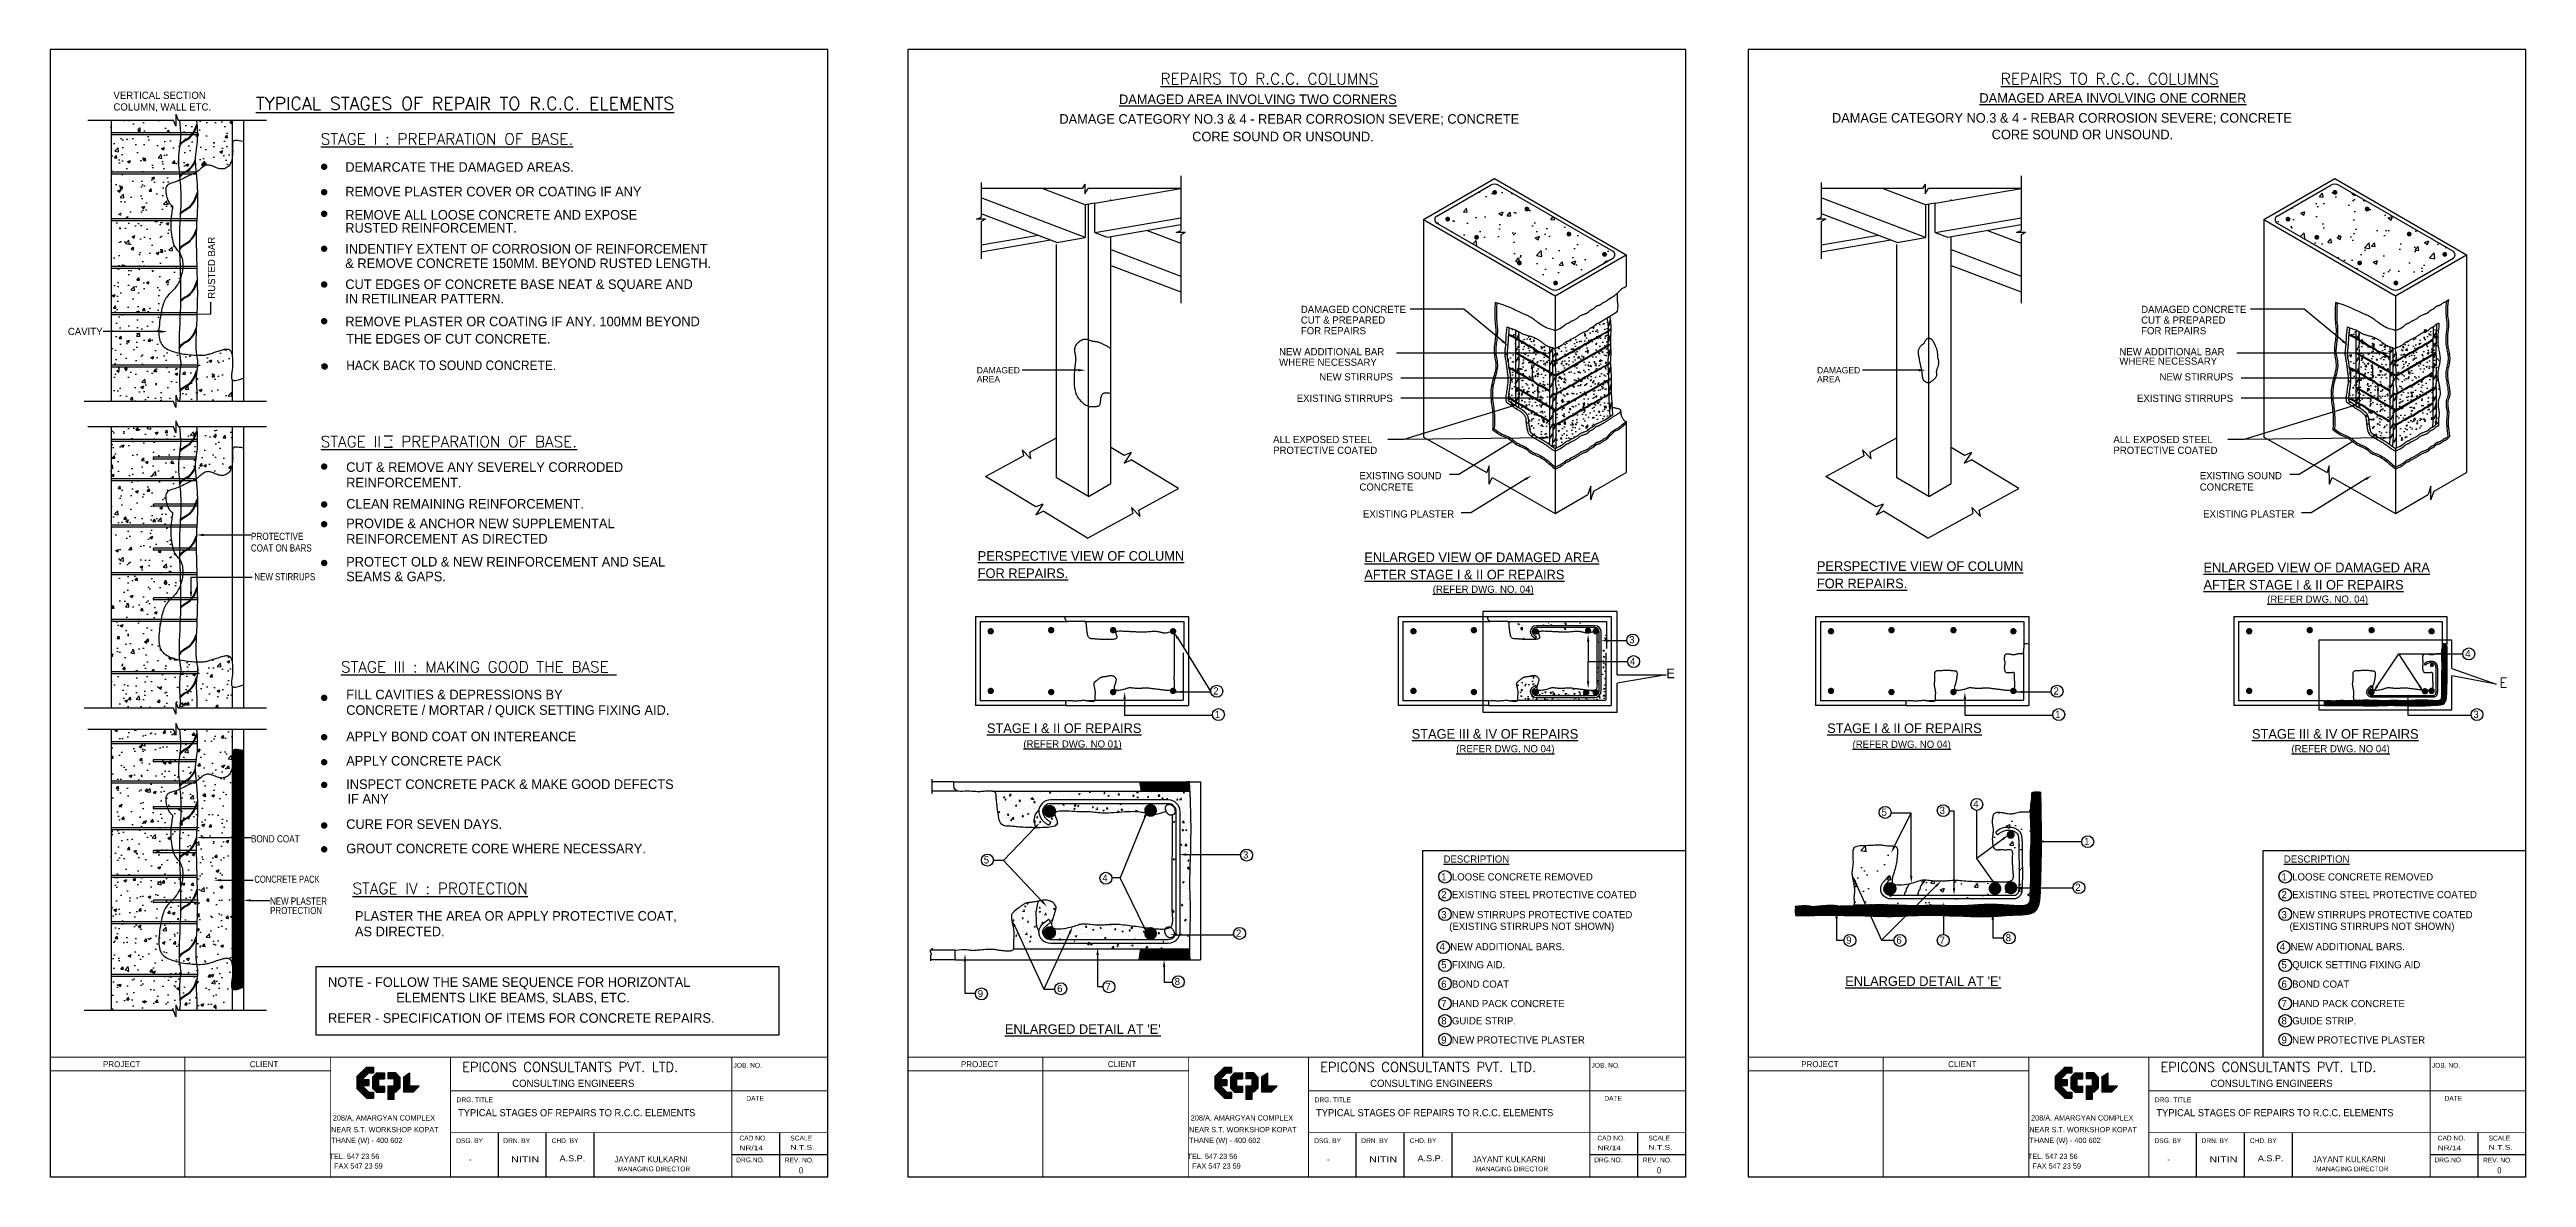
# Model space of a CAD drawing. Header units: millimetres. Extents: x -8855 to 105318, y -17958 to 67465.
# Drawn here: x -8855 to 53187, y 39218 to 67465 of the extents above; entities that cross this region are included whole.
import ezdxf
from ezdxf.lldxf.tags import DXFTag

# ---------------------------------------------------------------- set-up
doc = ezdxf.new("R2010")
doc.units = ezdxf.units.MM
doc.header["$LTSCALE"] = 25
for name, color, linetype in [('9', 3, 'Continuous'), ('DIM', 5, 'Continuous'), ('REN', 3, 'Continuous'), ('TEXT', 2, 'Continuous'), ('TITLE', 4, 'Continuous')]:
    doc.layers.add(name, color=color, linetype=linetype)
doc.styles.add('ROMANC', font='romanc', dxfattribs={"height": 5})
doc.styles.add('ROMAND', font='romand.shx')
doc.styles.add('ROMANS', font='stylu.ttf')
tags = doc.linetypes.add('HIDDEN2', pattern=[4.7625, 3.175, -1.5875]).pattern_tags.tags
tags[6:7] = [DXFTag(74, 4), DXFTag(75, 0), DXFTag(340, '0'), DXFTag(46, 1.0), DXFTag(50, 0.0), DXFTag(44, 0.0), DXFTag(45, 0.0)]
tags[4:5] = [DXFTag(74, 4), DXFTag(75, 0), DXFTag(340, '0'), DXFTag(46, 1.0), DXFTag(50, 0.0), DXFTag(44, 0.0), DXFTag(45, 0.0)]
pattern_1 = [(45, (0, 0), (-3.5355339, 3.5355339), [])]
pattern_2 = [(50, (270911.4, 26129.16), (728.7387, -63.7563), [76.2, -838.2]), (355, (270911.4, 26129.16), (-140.9713, 764.2266), [60.96, -670.56]), (100.451, (270972.1, 26123.85), (587.77, 700.4668), [64.76, -712.36]), (46.1842, (270911.4, 26332.4), (1084.3162, -168.1693), [114.3, -1257.3]), (96.6356, (271001.8, 26318.3), (949.617, 989.7022), [97.14, -1068.54]), (351.184, (270911.4, 26332.4), (949.6184, 989.7005), [91.44, -1005.84]), (21, (271013, 26281.56), (606.4595, -409.0621), [76.2, -838.2]), (326, (271013, 26281.56), (247.2081, 736.7519), [60.96, -670.56]), (71.4514, (271063.54, 26247.5), (853.666, 327.6914), [64.76, -712.36]), (37.5, (270911.4, 26129.16), (12.35441, 338.22016), [0, -662.432, 0, -680.72, 0, -673.1]), (7.5, (270911.4, 26129.16), (267.27865, 400.7223), [0, -388.112, 0, -647.192, 0, -256.54]), (327.5, (270684.83, 26129.16), (542.36238, -22.91498), [0, -254, 0, -792.48, 0, -1051.56]), (317.5, (270583.23, 26129.16), (592.5167, 101.706), [0, -330.2, 0, -526.288, 0, -746.76])]
pattern_3 = [(50, (135455.7, 13064.58), (364.3693, -31.8782), [38.1, -419.1]), (355, (135455.7, 13064.58), (-70.4857, 382.1133), [30.48, -335.28]), (100.451, (135486.06, 13061.92), (293.885, 350.2334), [32.38, -356.18]), (46.1842, (135455.7, 13166.2), (542.158, -84.0847), [57.15, -628.65]), (96.6356, (135500.9, 13159.2), (474.8085, 494.851), [48.57, -534.27]), (351.184, (135455.7, 13166.2), (474.8092, 494.8502), [45.72, -502.92]), (21, (135506.5, 13140.78), (303.22976, -204.531), [38.1, -419.1]), (326, (135506.5, 13140.78), (123.604, 368.3759), [30.48, -335.28]), (71.4514, (135531.77, 13123.74), (426.833, 163.8457), [32.38, -356.18]), (37.5, (135455.7, 13064.58), (6.1772, 169.11008), [0, -331.216, 0, -340.36, 0, -336.55]), (7.5, (135455.7, 13064.58), (133.63933, 200.36115), [0, -194.056, 0, -323.596, 0, -128.27]), (327.5, (135342.42, 13064.58), (271.18119, -11.45749), [0, -127, 0, -396.24, 0, -525.78]), (317.5, (135291.62, 13064.58), (296.25836, 50.853), [0, -165.1, 0, -263.144, 0, -373.38])]
pattern_4 = [(50, (406367.1, 39193.7), (1093.108, -95.6345), [114.3, -1257.3]), (355, (406367.1, 39193.7), (-211.457, 1146.34), [91.44, -1005.84]), (100.451, (406458.2, 39185.8), (881.655, 1050.7), [97.14, -1068.54]), (46.1842, (406367.1, 39498.5), (1626.4742, -252.254), [171.45, -1885.95]), (96.6356, (406502.6, 39477.5), (1424.4254, 1484.5533), [145.71, -1602.81]), (351.184, (406367.1, 39498.5), (1424.428, 1484.551), [137.16, -1508.76]), (21, (406519.5, 39422.3), (909.6893, -613.5931), [114.3, -1257.3]), (326, (406519.5, 39422.3), (370.8122, 1105.1278), [91.44, -1005.84]), (71.4514, (406595.3, 39371.2), (1280.499, 491.537), [97.14, -1068.54]), (37.5, (406367.1, 39193.74), (18.5316, 507.33023), [0, -993.648, 0, -1021.08, 0, -1009.65]), (7.5, (406367.1, 39193.74), (400.918, 601.08345), [0, -582.168, 0, -970.788, 0, -384.81]), (327.5, (406027.25, 39193.74), (813.54357, -34.37246), [0, -381, 0, -1188.72, 0, -1577.34]), (317.5, (405874.85, 39193.74), (888.7751, 152.559), [0, -495.3, 0, -789.432, 0, -1120.14])]

msp = doc.modelspace()

# ---------------------------------------------------------------- texts
at = {"color": 7, "style": 'ROMANS'}
for s, p in [('AREA', (14370.55132, 59132.61131)), ('DAMAGED', (14370.55132, 59354.36838)), ('AREA', (35418.13155, 59132.61131)), ('DAMAGED', (35418.13155, 59354.36838))]:
    msp.add_text(s, height=160, dxfattribs=at).set_placement(p)
at = {"style": 'ROMANS'}
for s, height, p in [('5', 180, (37033.48232, 48276.32618)), ('3', 180, (38487.62312, 48321.0189)), ('4', 180, (39329.80737, 48477.42171)), ('1', 180, (42106.93532, 47543.47339)), ('2', 180, (41885.9889, 46393.67662)), ('8', 180, (40143.0884, 45132.88151)), ('9', 180, (36149.17311, 45072.15382)), ('6', 180, (37404.41753, 45071.64891)), ('7', 180, (38487.62312, 45071.64891)), ("%%UENLARGED DETAIL AT 'E'", 240, (15075.18266, 42813.20886))]:
    msp.add_text(s, height=height, dxfattribs=at).set_placement(p)
at = {"layer": 'TEXT'}
for s, height, style, p in [('VERTICAL SECTION', 180, 'ROMANS', (-7254.62767, 66229.59055)), ('%%UREPAIRS TO R.C.C. COLUMNS', 280, 'ROMAND', (18971.18293, 66593.53193)), ('%%UREPAIRS TO R.C.C. COLUMNS', 280, 'ROMAND', (40018.76316, 66593.53193)), ('COLUMN, WALL ETC.', 180, 'ROMANS', (-7254.62767, 65938.16197)), ('%%UTYPICAL STAGES OF REPAIR TO R.C.C. ELEMENTS', 320, 'ROMAND', (-3684.53706, 65953.52392)), ('DAMAGE CATEGORY NO.3 & 4 - REBAR CORROSION SEVERE; CONCRETE', 240, 'ROMANS', (16439.90891, 65607.13894)), ('%%UDAMAGED AREA INVOLVING TWO CORNERS', 240, 'ROMANS', (17933.90901, 66099.64192)), ('DAMAGE CATEGORY NO.3 & 4 - REBAR CORROSION SEVERE; CONCRETE', 240, 'ROMANS', (35790.87766, 65633.62792)), ('%%UDAMAGED AREA INVOLVING ONE CORNER', 240, 'ROMANS', (39485.22441, 66133.18001)), ('%%USTAGE I : PREPARATION OF BASE.', 280, 'ROMAND', (-2061.37297, 65085.62047)), ('CORE SOUND OR UNSOUND.', 240, 'ROMANS', (19766.81033, 65165.8155)), ('CORE SOUND OR UNSOUND.', 240, 'ROMANS', (39792.44081, 65218.79371)), ('DEMARCATE THE DAMAGED AREAS.', 240, 'ROMANS', (-1446.94644, 64403.13921)), ('REMOVE PLASTER COVER OR COATING IF ANY', 240, 'ROMANS', (-1446.94644, 63787.37707)), ('REMOVE ALL LOOSE CONCRETE AND EXPOSE', 240, 'ROMANS', (-1446.94644, 63206.58142)), ('RUSTED REINFORCEMENT.', 240, 'ROMANS', (-1446.94644, 62880.18653)), ('& REMOVE CONCRETE 150MM. BEYOND RUSTED LENGTH.', 240, 'ROMANS', (-1446.94644, 61993.09452)), ('INDENTIFY EXTENT OF CORROSION OF REINFORCEMENT', 240, 'ROMANS', (-1446.94644, 62354.45557)), ('CUT EDGES OF CONCRETE BASE NEAT & SQUARE AND', 240, 'ROMANS', (-1446.94644, 61467.3634)), ('IN RETILINEAR PATTERN.', 240, 'ROMANS', (-1446.94644, 61106.00235)), ('DAMAGED CONCRETE', 180, 'ROMANS', (22488.06385, 60868.4682)), ('DAMAGED CONCRETE', 180, 'ROMANS', (43535.64407, 60868.4682)), ('REMOVE PLASTER OR COATING IF ANY. 100MM BEYOND', 240, 'ROMANS', (-1446.94644, 60535.25581)), ('THE EDGES OF CUT CONCRETE.', 240, 'ROMANS', (-1424.20028, 60102.77162)), ('CUT & PREPARED ', 180, 'ROMANS', (22488.06385, 60601.5592)), ('FOR REPAIRS', 180, 'ROMANS', (22488.06385, 60334.6502)), ('CUT & PREPARED ', 180, 'ROMANS', (43535.64407, 60601.5592)), ('FOR REPAIRS', 180, 'ROMANS', (43535.64407, 60334.6502)), ('WHERE NECESSARY', 180, 'ROMANS', (21943.20556, 59545.07321)), ('NEW ADDITIONAL BAR ', 180, 'ROMANS', (21943.20556, 59808.20638)), ('WHERE NECESSARY', 180, 'ROMANS', (42990.78578, 59572.61695)), ('NEW ADDITIONAL BAR ', 180, 'ROMANS', (42990.78578, 59808.20638)), ('NEW STIRRUPS', 180, 'ROMANS', (22948.58733, 59177.71101)), ('NEW STIRRUPS', 180, 'ROMANS', (43996.16756, 59177.71101)), ('EXISTING STIRRUPS', 180, 'ROMANS', (22384.69905, 58641.50512)), ('EXISTING STIRRUPS', 180, 'ROMANS', (43432.27927, 58641.50512)), ('%%USTAGE II : PREPARATION OF BASE.', 280, 'ROMAND', (-2061.37297, 57505.39946)), ('ALL EXPOSED STEEL', 180, 'ROMANS', (21792.97617, 57610.39051)), ('ALL EXPOSED STEEL', 180, 'ROMANS', (42840.55639, 57610.39051)), ('CUT & REMOVE ANY SEVERELY CORRODED ', 240, 'ROMANS', (-1424.20028, 56888.94994)), ('PROTECTIVE COATED', 180, 'ROMANS', (21792.97617, 57338.8766)), ('PROTECTIVE COATED', 180, 'ROMANS', (42840.55639, 57338.8766)), ('REINFORCEMENT.', 240, 'ROMANS', (-1424.20028, 56500.37851)), ('CONCRETE', 180, 'ROMANS', (23955.52632, 56419.58058)), ('EXISTING SOUND', 180, 'ROMANS', (23955.52632, 56703.79307)), ('CONCRETE', 180, 'ROMANS', (45003.10655, 56419.58058)), ('EXISTING SOUND', 180, 'ROMANS', (45003.10655, 56703.79307)), ('CLEAN REMAINING REINFORCEMENT.', 240, 'ROMANS', (-1424.20028, 55969.10729)), ('EXISTING PLASTER', 180, 'ROMANS', (24041.29838, 55745.24547)), ('EXISTING PLASTER', 180, 'ROMANS', (45088.87861, 55745.24547)), ('PROVIDE & ANCHOR NEW SUPPLEMENTAL', 240, 'ROMANS', (-1424.20028, 55478.60758)), ('REINFORCEMENT AS DIRECTED', 240, 'ROMANS', (-1424.20028, 55090.03615)), ('PROTECT OLD & NEW REINFORCEMENT AND SEAL', 240, 'ROMANS', (-1424.20028, 54517.99359)), ('%%UPERSPECTIVE VIEW OF COLUMN', 240, 'ROMANS', (14394.15051, 54663.47741)), ('%%UENLARGED VIEW OF DAMAGED AREA', 240, 'ROMANS', (24078.59161, 54629.35907)), ('%%UPERSPECTIVE VIEW OF COLUMN', 240, 'ROMANS', (35413.39791, 54408.81802)), ('%%UENLARGED VIEW OF DAMAGED ARA', 240, 'ROMANS', (45097.83901, 54374.69968)), ('SEAMS & GAPS.', 240, 'ROMANS', (-1424.20028, 54149.80775)), ('%%UFOR REPAIRS.', 240, 'ROMANS', (14394.15051, 54230.68887)), ('%%UAFTER STAGE I & II OF REPAIRS', 240, 'ROMANS', (24078.59161, 54196.57054)), ('%%U(REFER DWG. NO. 04)', 180, 'ROMANS', (25792.14421, 53859.10389)), ('%%UFOR REPAIRS.', 240, 'ROMANS', (35413.39791, 53976.02948)), ('%%UAFTER STAGE I & II OF REPAIRS', 240, 'ROMANS', (45097.83901, 53941.91114)), ('%%U(REFER DWG. NO. 04)', 180, 'ROMANS', (46692.99158, 53612.16731)), ('3', 180, 'ROMANS', (30712.6328, 52594.60499)), ('%%USTAGE III : MAKING GOOD THE BASE ', 280, 'ROMAND', (-1554.58819, 51863.58)), ('4', 180, 'ROMANS', (30733.12799, 52053.82399)), ('4', 180, 'ROMANS', (51652.14684, 52244.95111)), ('2', 180, 'ROMANS', (20293.06698, 51312.60224)), ('E', 240, 'ROMANS', (31644.4778, 51721.14348)), ('2', 180, 'ROMANS', (41340.64721, 51312.60224)), ('E', 240, 'ROMAND', (52509.65153, 51486.85983)), ('CONCRETE / MORTAR / QUICK SETTING FIXING AID.', 240, 'ROMANS', (-1424.20028, 50803.53625)), ('FILL CAVITIES & DEPRESSIONS BY', 240, 'ROMANS', (-1424.20028, 51192.10768)), ('1', 180, 'ROMANS', (20334.79363, 50725.41165)), ('1', 180, 'ROMANS', (41382.37385, 50725.41165)), ('3', 180, 'ROMANS', (51857.65956, 50725.41165)), ('APPLY BOND COAT ON INTEREANCE', 240, 'ROMANS', (-1424.20028, 50143.32066)), ('%%USTAGE I & II OF REPAIRS', 240, 'ROMANS', (14624.43716, 50348.79446)), ('%%USTAGE III & IV OF REPAIRS', 240, 'ROMANS', (25264.55889, 50206.37268)), ('%%USTAGE I & II OF REPAIRS', 240, 'ROMANS', (35672.01738, 50348.79446)), ('%%USTAGE III & IV OF REPAIRS', 240, 'ROMANS', (46312.13911, 50206.37268)), ('APPLY CONCRETE PACK', 240, 'ROMANS', (-1424.20028, 49532.49467)), ('%%U(REFER DWG. NO 01)', 180, 'ROMANS', (15538.22566, 49984.88004)), ('%%U(REFER DWG. NO 04)', 180, 'ROMANS', (26380.48746, 49865.89148)), ('%%U(REFER DWG. NO 04)', 180, 'ROMANS', (36307.25279, 49976.064)), ('%%U(REFER DWG. NO 04)', 180, 'ROMANS', (47302.29968, 49865.89135)), ('INSPECT CONCRETE PACK & MAKE GOOD DEFECTS', 240, 'ROMANS', (-1424.20028, 48946.36382)), ('IF ANY', 240, 'ROMANS', (-1392.41857, 48582.4872)), ('CURE FOR SEVEN DAYS.', 240, 'ROMANS', (-1424.20028, 47946.96657)), ('GROUT CONCRETE CORE WHERE NECESSARY.', 240, 'ROMANS', (-1424.20028, 47336.14075)), ('5', 180, 'ROMANS', (14546.28871, 47080.95291)), ('3', 180, 'ROMANS', (21039.48104, 47206.62384)), ('%%UDESCRIPTION', 180, 'ROMANS', (26061.27827, 47102.91725)), ('%%UDESCRIPTION', 180, 'ROMANS', (47108.85849, 47102.91725)), ('%%USTAGE IV : PROTECTION', 280, 'ROMAND', (-1265.41066, 46312.28006)), ('4', 180, 'ROMANS', (17516.04333, 46628.53729)), ('1  LOOSE CONCRETE REMOVED', 180, 'ROMANS', (26003.80891, 46655.6292)), ('1  LOOSE CONCRETE REMOVED', 180, 'ROMANS', (47051.38913, 46655.6292)), ('2  EXISTING STEEL PROTECTIVE COATED', 180, 'ROMANS', (26003.80891, 46211.85527)), ('2  EXISTING STEEL PROTECTIVE COATED', 180, 'ROMANS', (47051.38913, 46211.85527)), ('AS DIRECTED.', 240, 'ROMANS', (-1204.60286, 45258.78189)), ('PLASTER THE AREA OR APPLY PROTECTIVE COAT,', 240, 'ROMANS', (-1204.60286, 45647.35332)), ('2', 180, 'ROMANS', (20863.30919, 45246.15638)), ('3  NEW STIRRUPS PROTECTIVE COATED', 180, 'ROMANS', (26003.80891, 45709.62011)), ('   (EXISTING STIRRUPS NOT SHOWN)', 180, 'ROMANS', (26003.80891, 45418.19154)), ('3  NEW STIRRUPS PROTECTIVE COATED', 180, 'ROMANS', (47051.38913, 45709.62011)), ('   (EXISTING STIRRUPS NOT SHOWN)', 180, 'ROMANS', (47051.38913, 45418.19154)), ('4  NEW ADDITIONAL BARS.', 180, 'ROMANS', (25964.44958, 44909.43715)), ('4  NEW ADDITIONAL BARS.', 180, 'ROMANS', (47012.0298, 44909.43715)), ('NOTE - FOLLOW THE SAME SEQUENCE FOR HORIZONTAL', 240, 'ROMANS', (-1879.35061, 43990.4877)), ('7', 180, 'ROMANS', (17591.54571, 43908.62082)), ('8', 180, 'ROMANS', (19328.09714, 44034.738)), ('5  FIXING AID.', 180, 'ROMANS', (26003.80891, 44457.40176)), ('6  BOND COAT', 180, 'ROMANS', (26003.80891, 43970.84751)), ("%%UENLARGED DETAIL AT 'E'", 240, 'ROMANS', (36122.76288, 44013.8872)), ('5  QUICK SETTING FIXING AID', 180, 'ROMANS', (47051.38913, 44457.40176)), ('6  BOND COAT', 180, 'ROMANS', (47051.38913, 43970.84751)), ('ELEMENTS LIKE BEAMS, SLABS, ETC.', 240, 'ROMANS', (-170.95603, 43601.91627)), ('9', 180, 'ROMANS', (14395.28417, 43733.1275)), ('6', 180, 'ROMANS', (16383.50984, 43858.79857)), ('7  HAND PACK CONCRETE', 180, 'ROMANS', (26003.80891, 43483.48941)), ('7  HAND PACK CONCRETE', 180, 'ROMANS', (47051.38913, 43483.48941)), ('REFER - SPECIFICATION OF ITEMS FOR CONCRETE REPAIRS.', 240, 'ROMANS', (-1879.35061, 43091.27367)), ('8  GUIDE STRIP.', 180, 'ROMANS', (26003.80891, 43051.10771)), ('8  GUIDE STRIP.', 180, 'ROMANS', (47051.38913, 43051.10771)), ('9  NEW PROTECTIVE PLASTER', 180, 'ROMANS', (26003.80891, 42572.36155)), ('9  NEW PROTECTIVE PLASTER', 180, 'ROMANS', (47051.38913, 42572.36155)), (' PROJECT', 150, 'ROMANS', (-7572.26346, 41980.40179)), (' CLIENT', 150, 'ROMANS', (-3893.64255, 41980.40179)), ('EPICONS CONSULTANTS PVT. LTD.', 240, 'ROMANC', (1480.64105, 41863.9637)), (' CONSULTING ENGINEERS', 180, 'ROMANS', (2664.62889, 41485.28611)), (' JOB. NO.', 120, 'ROMANS', (8233.29926, 41967.60548)), (' PROJECT', 150, 'ROMANS', (13918.53149, 41980.40179)), (' CLIENT', 150, 'ROMANS', (17597.15241, 41980.40179)), ('EPICONS CONSULTANTS PVT. LTD.', 240, 'ROMANC', (22971.43601, 41863.9637)), (' CONSULTING ENGINEERS', 180, 'ROMANS', (24155.42385, 41485.28611)), (' JOB. NO.', 120, 'ROMANS', (29724.09422, 41967.60548)), (' PROJECT', 150, 'ROMANS', (34966.11172, 41980.40179)), (' CLIENT', 150, 'ROMANS', (38644.73263, 41980.40179)), ('EPICONS CONSULTANTS PVT. LTD.', 240, 'ROMANC', (44019.01623, 41863.9637)), (' CONSULTING ENGINEERS', 180, 'ROMANS', (45203.00407, 41485.28611)), (' JOB. NO.', 120, 'ROMANS', (50771.67444, 41967.60548)), (' DRG. TITLE', 120, 'ROMANS', (1295.49875, 41102.32605)), ('DATE', 120, 'ROMANS', (8598.41902, 41139.96527)), (' DRG. TITLE', 120, 'ROMANS', (22786.29371, 41102.32605)), ('DATE', 120, 'ROMANS', (30089.21397, 41139.96527)), (' DRG. TITLE', 120, 'ROMANS', (43833.87393, 41102.32605)), ('DATE', 120, 'ROMANS', (51136.7942, 41139.96527)), ('NEAR S.T. WORKSHOP KOPAT', 132, 'ROMANS', (-1803.84473, 40349.48327)), ('208/A, AMARGYAN COMPLEX', 132, 'ROMANS', (-1758.59394, 40644.14595)), ('NEAR S.T. WORKSHOP KOPAT', 132, 'ROMANS', (19686.95023, 40349.48327)), ('208/A, AMARGYAN COMPLEX', 132, 'ROMANS', (19732.20102, 40644.14595)), ('NEAR S.T. WORKSHOP KOPAT', 132, 'ROMANS', (40734.53045, 40349.48327)), ('208/A, AMARGYAN COMPLEX', 132, 'ROMANS', (40779.78124, 40644.14595)), (' TEL. 547 23 56', 132, 'ROMANS', (-1890.91062, 39679.95015)), ('THANE (W) - 400 602', 132, 'ROMANS', (-1798.83477, 40081.43297)), (' DSG. BY', 120, 'ROMANS', (1285.32381, 40079.11987)), (' DRN. BY', 120, 'ROMANS', (2464.34547, 40079.11987)), (' CHD. BY', 120, 'ROMANS', (3674.39403, 40079.11987)), (' JAYANT KULKARNI', 150, 'ROMANS', (5238.72338, 39598.6635)), (' DRG.NO.', 120, 'ROMANS', (8298.47286, 39597.44695)), ('CAD NO.', 120, 'ROMANS', (8426.40611, 40144.81011)), (' REV. NO.', 120, 'ROMANS', (9515.39222, 39592.84128)), ('SCALE', 120, 'ROMANS', (9701.36908, 40143.94198)), (' TEL. 547 23 56', 132, 'ROMANS', (19599.88434, 39679.95015)), ('THANE (W) - 400 602', 132, 'ROMANS', (19691.96019, 40081.43297)), (' DSG. BY', 120, 'ROMANS', (22776.11877, 40079.11987)), (' DRN. BY', 120, 'ROMANS', (23955.14043, 40079.11987)), (' CHD. BY', 120, 'ROMANS', (25165.18899, 40079.11987)), (' JAYANT KULKARNI', 150, 'ROMANS', (26729.51834, 39598.6635)), (' DRG.NO.', 120, 'ROMANS', (29789.26781, 39597.44695)), ('CAD NO.', 120, 'ROMANS', (29917.20107, 40144.81011)), (' REV. NO.', 120, 'ROMANS', (31006.18718, 39592.84128)), ('SCALE', 120, 'ROMANS', (31192.16404, 40143.94198)), (' TEL. 547 23 56', 132, 'ROMANS', (40647.46456, 39679.95015)), ('THANE (W) - 400 602', 132, 'ROMANS', (40739.54041, 40081.43297)), (' DSG. BY', 120, 'ROMANS', (43823.69899, 40079.11987)), (' DRN. BY', 120, 'ROMANS', (45002.72065, 40079.11987)), (' CHD. BY', 120, 'ROMANS', (46212.76921, 40079.11987)), (' JAYANT KULKARNI', 150, 'ROMANS', (47777.09856, 39598.6635)), (' DRG.NO.', 120, 'ROMANS', (50836.84804, 39597.44695)), ('CAD NO.', 120, 'ROMANS', (50964.78129, 40144.81011)), (' REV. NO.', 120, 'ROMANS', (52053.76741, 39592.84128)), ('SCALE', 120, 'ROMANS', (52239.74426, 40143.94198)), ('FAX 547 23 59', 132, 'ROMANS', (-1725.29977, 39439.78134)), ('-', 150, 'ROMANS', (1650.48794, 39595.87809)), (' MANAGING DIRECTOR', 120, 'ROMANS', (5332.13728, 39371.37504)), ('FAX 547 23 59', 132, 'ROMANS', (19765.49519, 39439.78134)), ('-', 150, 'ROMANS', (23141.28289, 39595.87809)), (' MANAGING DIRECTOR', 120, 'ROMANS', (26822.93224, 39371.37504)), ('FAX 547 23 59', 132, 'ROMANS', (40813.07541, 39439.78134)), ('-', 150, 'ROMANS', (44188.86312, 39595.87809)), (' MANAGING DIRECTOR', 120, 'ROMANS', (47870.51246, 39371.37504))]:
    msp.add_text(s, height=height, dxfattribs=dict(at, style=style)).set_placement(p)
at = {"layer": 'TEXT', "style": 'ROMANS'}
msp.add_text('RUSTED BAR', height=180, rotation=90, dxfattribs=at).set_placement((-4706.79011, 61224.76008))
for s, height, width, p in [('HACK BACK TO SOUND CONCRETE.', 240, 0.93666, (-1424.20028, 59437.17555)), ('PROTECTIVE', 180, 0.854322, (-3810.7289, 55184.5359)), ('COAT ON BARS', 180, 0.837107, (-3810.7289, 54893.10733)), ('NEW STIRRUPS', 180, 0.825403, (-3723.27938, 54172.38094)), ('BOND COAT', 180, 0.854322, (-3810.7289, 47608.93259)), ('CONCRETE PACK', 180, 0.763217, (-3723.27938, 46596.77763)), ('NEW PLASTER ', 180, 0.825403, (-3329.73237, 46049.05963)), ('PROTECTION', 180, 0.825403, (-3329.73237, 45813.2431)), ('TYPICAL STAGES OF REPAIRS TO R.C.C. ELEMENTS', 180, 0.969895, (1378.89525, 40750.03055)), ('TYPICAL STAGES OF REPAIRS TO R.C.C. ELEMENTS', 180, 0.969895, (22869.6902, 40750.03055)), ('TYPICAL STAGES OF REPAIRS TO R.C.C. ELEMENTS', 180, 0.969895, (43917.27043, 40750.03055)), ('NITIN', 150, 1.340597, (2707.68847, 39596.09896)), ('A.S.P.', 150, 1.129672, (3920.94397, 39622.95431)), ('NR/14', 120, 1.293053, (8426.40611, 39897.98388)), ('N.T.S.', 120, 1.334185, (9701.36908, 39910.82831)), ('NITIN', 150, 1.340597, (24198.48342, 39596.09896)), ('A.S.P.', 150, 1.129672, (25411.73892, 39622.95431)), ('NR/14', 120, 1.293053, (29917.20107, 39897.98388)), ('N.T.S.', 120, 1.334185, (31192.16404, 39910.82831)), ('NITIN', 150, 1.340597, (45246.06365, 39596.09896)), ('A.S.P.', 150, 1.129672, (46459.31915, 39622.95431)), ('NR/14', 120, 1.293053, (50964.78129, 39897.98388)), ('N.T.S.', 120, 1.334185, (52239.74426, 39910.82831)), ('0', 156, 0.9, (9916.30655, 39318.376)), ('0', 156, 0.9, (31407.10151, 39318.376)), ('0', 156, 0.9, (52454.68173, 39318.376))]:
    msp.add_text(s, height=height, dxfattribs=dict(at, width=width)).set_placement(p)
at = {"layer": 'TEXT', "insert": (-7526.8069, 60404.53804), "char_height": 180, "attachment_point": 6, "style": 'ROMANS'}
msp.add_mtext('\\A1;CAVITY', dxfattribs=at)

# ---------------------------------------------------------------- blocks, each defined once
blk = doc.blocks.new('*X3')
at = {"color": 0}
for p, q in [((97343, 4906), (98027, 5590)), ((97343, 4924), (98009, 5590)), ((97343, 4942), (97991, 5590)), ((97343, 4959), (97974, 5590)), ((97343, 4977), (97956, 5590)), ((97343, 4995), (97938, 5590)), ((97343, 5012), (97921, 5590)), ((97343, 5030), (97903, 5590)), ((97343, 5048), (97885, 5590)), ((97343, 5065), (97868, 5590)), ((97343, 5083), (97850, 5590)), ((97343, 5101), (97832, 5590)), ((97343, 5118), (97815, 5590)), ((97343, 5136), (97797, 5590)), ((97343, 5154), (97779, 5590)), ((97343, 5171), (97762, 5590)), ((97343, 5189), (97744, 5590)), ((97343, 4889), (98043, 5589)), ((97343, 4871), (98043, 5571)), ((97343, 4853), (98043, 5553)), ((97847, 5340), (98043, 5536)), ((97865, 5340), (98043, 5518)), ((97883, 5340), (98043, 5500)), ((97900, 5340), (98043, 5483)), ((97918, 5340), (98043, 5465)), ((97936, 5340), (98043, 5447)), ((97953, 5340), (98043, 5430)), ((97971, 5340), (98043, 5412)), ((97989, 5340), (98043, 5394)), ((98007, 5340), (98043, 5377)), ((98024, 5340), (98043, 5359)), ((98042, 5340), (98043, 5341)), ((97343, 4694), (97714, 5065)), ((97343, 4712), (97696, 5065)), ((97343, 4730), (97678, 5065)), ((97343, 4747), (97661, 5065)), ((97343, 4765), (97643, 5065)), ((97343, 4783), (97625, 5065)), ((97343, 4800), (97608, 5065)), ((97343, 4818), (97590, 5065)), ((97343, 4836), (97572, 5065)), ((97350, 4683), (97732, 5065)), ((97359, 4674), (97749, 5065)), ((97367, 4666), (97767, 5065)), ((97376, 4657), (97785, 5065)), ((97385, 4648), (97802, 5065)), ((97394, 4639), (97820, 5065)), ((97403, 4630), (97579, 4807)), ((97412, 4621), (97588, 4798)), ((97420, 4613), (97597, 4789)), ((97429, 4604), (97606, 4781)), ((97438, 4595), (97615, 4772)), ((97447, 4586), (97624, 4763)), ((97456, 4577), (97633, 4754)), ((97465, 4568), (97641, 4745)), ((97473, 4560), (97650, 4736)), ((97482, 4551), (97659, 4728)), ((97491, 4542), (97668, 4719)), ((97500, 4533), (97677, 4710)), ((97509, 4524), (97686, 4701)), ((97518, 4515), (97694, 4692)), ((97526, 4507), (97703, 4683)), ((97535, 4498), (97712, 4674)), ((97544, 4489), (97721, 4666)), ((97553, 4480), (97730, 4657)), ((97562, 4471), (97739, 4648)), ((97571, 4462), (97747, 4639)), ((97579, 4454), (97756, 4630)), ((97588, 4815), (97838, 5065)), ((97588, 4445), (97765, 4621)), ((97597, 4436), (97774, 4613)), ((97605, 4815), (97843, 5053)), ((97606, 4427), (97783, 4604)), ((97615, 4418), (97792, 4595)), ((97623, 4815), (97843, 5035)), ((97624, 4409), (97800, 4586)), ((97633, 4400), (97809, 4577)), ((97641, 4815), (97843, 5017)), ((97641, 4392), (97818, 4568)), ((97650, 4383), (97827, 4560)), ((97658, 4815), (97843, 5000)), ((97659, 4374), (97836, 4551)), ((97668, 4365), (97845, 4542)), ((97676, 4815), (97843, 4982)), ((97677, 4356), (97861, 4540)), ((97686, 4347), (97878, 4540)), ((97694, 4815), (97843, 4964)), ((97694, 4339), (97896, 4540)), ((97703, 4330), (97914, 4540)), ((97711, 4815), (97843, 4947)), ((97712, 4321), (97931, 4540)), ((97721, 4312), (97949, 4540)), ((97729, 4815), (97843, 4929)), ((97730, 4303), (97967, 4540)), ((97739, 4294), (97984, 4540)), ((97747, 4815), (97843, 4911)), ((97752, 4290), (98002, 4540)), ((97764, 4815), (97843, 4894)), ((97770, 4290), (98020, 4540)), ((97782, 4815), (97843, 4876)), ((97787, 4290), (98037, 4540)), ((97800, 4815), (97843, 4858)), ((97805, 4290), (98043, 4528)), ((97817, 4815), (97843, 4841)), ((97823, 4290), (98043, 4510)), ((97835, 4815), (97843, 4823)), ((97840, 4290), (98043, 4493)), ((97858, 4290), (98043, 4475)), ((97876, 4290), (98043, 4457)), ((97893, 4290), (98043, 4440)), ((97911, 4290), (98043, 4422)), ((97929, 4290), (98043, 4404)), ((97946, 4290), (98043, 4387)), ((97964, 4290), (98043, 4369)), ((97982, 4290), (98043, 4351)), ((97999, 4290), (98043, 4334)), ((98017, 4290), (98043, 4316)), ((98035, 4290), (98043, 4298))]:
    blk.add_line(p, q, dxfattribs=at)
blk = doc.blocks.new('*X4')
at = {"color": 0}
for p, q in [((97993, 4849), (98484, 5340)), ((97993, 4867), (98466, 5340)), ((97993, 4885), (98448, 5340)), ((97993, 4902), (98431, 5340)), ((97993, 4920), (98413, 5340)), ((97993, 4938), (98395, 5340)), ((97993, 4955), (98378, 5340)), ((97993, 4973), (98360, 5340)), ((97993, 4991), (98342, 5340)), ((97993, 5008), (98325, 5340)), ((97993, 5026), (98307, 5340)), ((97993, 5044), (98289, 5340)), ((97993, 5061), (98272, 5340)), ((97993, 5079), (98254, 5340)), ((97993, 5097), (98236, 5340)), ((97993, 5114), (98219, 5340)), ((97993, 5132), (98201, 5340)), ((97993, 5150), (98183, 5340)), ((97993, 5167), (98166, 5340)), ((98251, 5090), (98493, 5332)), ((98269, 5090), (98493, 5314)), ((98287, 5090), (98493, 5296)), ((98305, 5090), (98493, 5279)), ((98322, 5090), (98493, 5261)), ((98340, 5090), (98493, 5243)), ((98358, 5090), (98493, 5225)), ((98375, 5090), (98493, 5208)), ((98393, 5090), (98493, 5190)), ((98411, 5090), (98493, 5172)), ((98643, 5093), (98890, 5340)), ((98643, 5110), (98873, 5340)), ((98643, 5128), (98855, 5340)), ((98643, 5146), (98837, 5340)), ((98643, 5163), (98820, 5340)), ((98643, 5181), (98802, 5340)), ((98643, 5199), (98784, 5340)), ((98643, 5216), (98767, 5340)), ((98643, 5234), (98749, 5340)), ((98643, 5252), (98731, 5340)), ((98643, 5269), (98714, 5340)), ((98643, 5287), (98696, 5340)), ((98643, 5305), (98678, 5340)), ((98643, 5322), (98661, 5340)), ((98658, 5090), (98908, 5340)), ((98676, 5090), (98926, 5340)), ((98693, 5090), (98943, 5340)), ((98711, 5090), (98961, 5340)), ((98729, 5090), (98976, 5337)), ((98746, 5090), (98984, 5328)), ((98764, 5090), (98993, 5319)), ((98782, 5090), (99002, 5310)), ((98799, 5090), (99011, 5302)), ((98817, 5090), (99020, 5293)), ((98835, 5090), (99029, 5284)), ((98853, 5090), (99037, 5275)), ((98870, 5090), (99046, 5266)), ((98888, 5090), (99055, 5257)), ((98893, 5077), (99064, 5249)), ((98893, 5060), (99073, 5240)), ((98893, 5042), (99082, 5231)), ((98893, 5024), (99090, 5222)), ((98893, 5007), (99099, 5213)), ((98893, 4989), (99108, 5204)), ((98893, 4971), (99117, 5196)), ((98893, 4954), (99126, 5187)), ((98893, 4936), (99135, 5178)), ((99293, 5089), (99543, 5339)), ((99293, 5071), (99543, 5321)), ((99293, 5106), (99492, 5306)), ((99293, 5053), (99543, 5303)), ((99293, 5036), (99543, 5286)), ((99293, 5124), (99437, 5268)), ((99293, 5018), (99543, 5268)), ((99293, 5000), (99543, 5250)), ((99293, 4982), (99543, 5232)), ((99293, 5142), (99381, 5230)), ((99293, 4965), (99543, 5215)), ((99293, 4947), (99543, 5197)), ((99293, 5159), (99326, 5192)), ((99293, 4929), (99543, 5179)), ((97993, 4832), (98243, 5082)), ((97993, 4814), (98243, 5064)), ((97993, 4796), (98243, 5046)), ((97993, 4779), (98243, 5029)), ((97993, 4761), (98243, 5011)), ((97993, 4743), (98243, 4993)), ((97993, 4725), (98243, 4975)), ((97994, 4709), (98243, 4958)), ((98003, 4700), (98243, 4940)), ((98012, 4692), (98243, 4922)), ((98021, 4683), (98243, 4905)), ((98030, 4674), (98243, 4887)), ((98038, 4665), (98243, 4869)), ((98047, 4656), (98243, 4852)), ((98056, 4647), (98243, 4834)), ((98065, 4639), (98243, 4816)), ((98074, 4630), (98243, 4799)), ((98083, 4621), (98252, 4790)), ((98092, 4612), (98270, 4790)), ((98100, 4603), (98287, 4790)), ((98109, 4594), (98305, 4790)), ((98118, 4585), (98323, 4790)), ((98127, 4577), (98340, 4790)), ((98136, 4568), (98358, 4790)), ((98145, 4559), (98376, 4790)), ((98153, 4550), (98393, 4790)), ((98162, 4541), (98411, 4790)), ((98179, 4540), (98429, 4790)), ((98196, 4540), (98446, 4790)), ((98214, 4540), (98464, 4790)), ((98232, 4540), (98482, 4790)), ((98249, 4540), (98493, 4784)), ((98267, 4540), (98493, 4766)), ((98285, 4540), (98493, 4748)), ((98303, 4540), (98493, 4730)), ((98320, 4540), (98493, 4713)), ((98338, 4540), (98493, 4695)), ((98356, 4540), (98493, 4677)), ((98373, 4540), (98493, 4660)), ((98391, 4540), (98493, 4642)), ((98409, 4540), (98493, 4624)), ((98426, 4540), (98493, 4607)), ((98428, 5090), (98493, 5155)), ((98444, 4540), (98493, 4589)), ((98446, 5090), (98493, 5137)), ((98462, 4540), (98493, 4571)), ((98464, 5090), (98493, 5119)), ((98479, 4540), (98493, 4554)), ((98481, 5090), (98493, 5102)), ((98643, 4527), (99143, 5027)), ((98643, 4509), (99143, 5009)), ((98643, 4492), (99143, 4992)), ((98643, 4474), (99143, 4974)), ((98643, 4456), (99143, 4956)), ((98643, 4439), (99143, 4939)), ((98643, 4421), (99143, 4921)), ((98643, 4403), (99143, 4903)), ((98643, 4386), (99143, 4886)), ((98643, 4368), (99143, 4868)), ((98643, 4350), (99143, 4850)), ((98643, 4332), (99143, 4832)), ((98643, 4315), (99143, 4815)), ((98643, 4297), (99143, 4797)), ((98643, 4545), (98888, 4790)), ((98643, 4562), (98871, 4790)), ((98643, 4580), (98853, 4790)), ((98643, 4598), (98835, 4790)), ((98643, 4615), (98818, 4790)), ((98643, 4633), (98800, 4790)), ((98643, 4651), (98782, 4790)), ((98643, 4668), (98765, 4790)), ((98643, 4686), (98747, 4790)), ((98643, 4704), (98729, 4790)), ((98643, 4721), (98712, 4790)), ((98643, 4739), (98694, 4790)), ((98643, 4757), (98676, 4790)), ((98643, 4774), (98659, 4790)), ((98643, 4279), (98893, 4529)), ((98643, 4262), (98893, 4512)), ((98643, 4244), (98893, 4494)), ((98657, 4240), (98893, 4476)), ((98674, 4240), (98893, 4459)), ((98692, 4240), (98893, 4441)), ((98710, 4240), (98893, 4423)), ((98727, 4240), (98893, 4406)), ((98745, 4240), (98893, 4388)), ((98763, 4240), (98893, 4370)), ((98780, 4240), (98893, 4353)), ((98798, 4240), (98893, 4335)), ((98816, 4240), (98893, 4317)), ((98833, 4240), (98893, 4300)), ((98851, 4240), (98893, 4282)), ((98869, 4240), (98893, 4264)), ((98886, 4240), (98893, 4247)), ((98893, 4918), (99143, 5168)), ((98893, 4901), (99143, 5151)), ((98893, 4883), (99143, 5133)), ((98893, 4865), (99143, 5115)), ((98893, 4848), (99143, 5098)), ((98893, 4830), (99143, 5080)), ((98893, 4812), (99143, 5062)), ((98893, 4795), (99143, 5045)), ((98904, 4540), (99143, 4779)), ((98921, 4540), (99143, 4762)), ((98939, 4540), (99143, 4744)), ((98957, 4540), (99143, 4726)), ((99292, 4540), (99542, 4790)), ((99293, 4912), (99543, 5162)), ((99293, 4894), (99543, 5144)), ((99293, 4876), (99543, 5126)), ((99293, 4859), (99543, 5109)), ((99293, 4841), (99543, 5091)), ((99293, 4823), (99543, 5073)), ((99293, 4806), (99543, 5056)), ((99293, 4788), (99543, 5038)), ((99293, 4770), (99543, 5020)), ((99293, 4753), (99543, 5003)), ((99293, 4735), (99543, 4985)), ((99293, 4717), (99543, 4967)), ((99293, 4700), (99543, 4950)), ((99293, 4682), (99543, 4932)), ((99293, 4664), (99543, 4914)), ((99293, 4647), (99543, 4897)), ((99293, 4629), (99543, 4879)), ((99293, 4611), (99543, 4861)), ((99293, 4594), (99543, 4844)), ((99293, 4576), (99543, 4826)), ((99293, 4558), (99543, 4808)), ((99310, 4540), (99560, 4790)), ((99328, 4540), (99578, 4790)), ((99345, 4540), (99595, 4790)), ((99363, 4540), (99613, 4790)), ((99381, 4540), (99631, 4790)), ((99399, 4540), (99649, 4790)), ((99416, 4540), (99666, 4790)), ((99434, 4540), (99684, 4790)), ((99452, 4540), (99702, 4790)), ((99469, 4540), (99719, 4790)), ((99487, 4540), (99737, 4790)), ((99505, 4540), (99755, 4790)), ((99522, 4540), (99772, 4790)), ((99540, 4540), (99790, 4790)), ((99558, 4540), (99808, 4790)), ((99575, 4540), (99825, 4790)), ((99593, 4540), (99843, 4790)), ((99611, 4540), (99861, 4790)), ((99628, 4540), (99878, 4790)), ((99646, 4540), (99896, 4790)), ((99664, 4540), (99914, 4790)), ((99681, 4540), (99931, 4790))]:
    blk.add_line(p, q, dxfattribs=at)

# ---------------------------------------------------------------- hatches: boundary and pattern name
h = msp.add_hatch()
h.set_pattern_fill('AR-CONC', color=256, scale=6, style=0)
h.set_pattern_definition(pattern_4)
h.paths.add_polyline_path([(27436.77789, 64069.24239, 0.2679491923), (27236.77789, 64069.24239), (25892.60567, 63293.1842, 0.5773502692), (25892.60567, 63119.97912), (28759.00304, 61465.06382, 0.2679491927), (28959.00304, 61465.06382), (30303.17526, 62241.12202, 0.577350269), (30303.17526, 62414.3271)])
h.paths.add_polyline_path([(29173.09029, 62843.94748, -1), (29233.09029, 62843.94748, -1)], flags=16)
h.paths.add_polyline_path([(27991.70022, 62120.23112, -1), (27931.70022, 62120.23112, -1)], flags=16)
h.paths.add_polyline_path([(28898.3708, 61618.87599, -1), (28838.3708, 61618.87599, -1)], flags=16)
h.paths.add_polyline_path([(28120.39313, 63469.63671, -1), (28180.39313, 63469.63671, -1)], flags=16)
h.paths.add_polyline_path([(30063.75989, 62334.89417, -1), (30123.75989, 62334.89417, -1)], flags=16)
h.paths.add_polyline_path([(26919.17518, 62764.1556, -1), (26859.17518, 62764.1556, -1)], flags=16)
h.paths.add_polyline_path([(27311.91218, 63886.79655, -1), (27371.91218, 63886.79655, -1)], flags=16)
h.paths.add_polyline_path([(26196.91322, 63218.51321, -1), (26136.91322, 63218.51321, -1)], flags=16)
h = msp.add_hatch()
h.set_pattern_fill('AR-CONC', color=256, scale=6, style=0)
h.set_pattern_definition(pattern_4)
h.paths.add_polyline_path([(48484.35811, 64069.24239, 0.2679491923), (48284.35811, 64069.24239), (46940.18589, 63293.1842, 0.5773502692), (46940.18589, 63119.97912), (49806.58327, 61465.06382, 0.2679491927), (50006.58327, 61465.06382), (51350.75549, 62241.12202, 0.577350269), (51350.75549, 62414.3271)])
h.paths.add_polyline_path([(50220.67052, 62843.94748, -1), (50280.67052, 62843.94748, -1)], flags=16)
h.paths.add_polyline_path([(49039.28044, 62120.23112, -1), (48979.28044, 62120.23112, -1)], flags=16)
h.paths.add_polyline_path([(49945.95103, 61618.87599, -1), (49885.95103, 61618.87599, -1)], flags=16)
h.paths.add_polyline_path([(49167.97336, 63469.63671, -1), (49227.97336, 63469.63671, -1)], flags=16)
h.paths.add_polyline_path([(51111.34012, 62334.89417, -1), (51171.34012, 62334.89417, -1)], flags=16)
h.paths.add_polyline_path([(47966.7554, 62764.1556, -1), (47906.7554, 62764.1556, -1)], flags=16)
h.paths.add_polyline_path([(48359.4924, 63886.79655, -1), (48419.4924, 63886.79655, -1)], flags=16)
h.paths.add_polyline_path([(47244.49345, 63218.51321, -1), (47184.49345, 63218.51321, -1)], flags=16)
h = msp.add_hatch()
h.set_pattern_fill('AR-CONC', color=256, scale=2, style=0)
h.set_pattern_definition(pattern_3)
h.paths.add_polyline_path([(29597.24945, 60099.1716), (29668.1768, 60129.52888), (29772.03444, 60200.36257), (29797.99535, 60206.16411), (29882.88948, 60251.80021), (29937.96364, 60290.75971), (30009.10131, 60320.55219), (30057.29142, 60357.21997), (30135.31315, 60389.30418), (30188.09277, 60425.97195), (30198.11221, 60433.87163), (30198.35518, 60455.67057), (30195.96555, 60515.86074), (30189.44546, 60583.07349), (30177.66874, 60659.28962), (30159.50923, 60746.48994), (30146.52094, 60738.43888), (29944.81796, 60612.20161), (29937.01907, 60610.49206), (29929.60956, 60608.75378), (29922.21355, 60606.75947), (29914.85223, 60604.44175), (29907.5603, 60601.75444), (29900.37246, 60598.65132), (29893.3234, 60595.0862), (29886.44782, 60591.01289), (29879.78042, 60586.38516), (29873.35589, 60581.15684), (29867.17809, 60575.31445), (29861.12751, 60568.9754), (29855.05379, 60562.28985), (29848.8066, 60555.40795), (29838.24467, 60544.27208), (29823.37574, 60531.53504), (29809.76791, 60523.25841), (29799.75428, 60518.00122), (29789.25491, 60512.99812), (29778.48953, 60508.09898), (29767.6779, 60503.15363), (29757.03975, 60498.01193), (29746.79481, 60492.52374), (29737.16284, 60486.53889), (29728.3019, 60479.96249), (29720.1233, 60472.92067), (29712.47671, 60465.59478), (29705.21178, 60458.1662), (29698.17815, 60450.8163), (29691.22548, 60443.72645), (29680.25524, 60433.33989), (29665.86067, 60423.34234), (29652.62247, 60416.90894), (29643.2835, 60412.97239), (29633.15808, 60409.12825), (29622.14214, 60405.19856), (29610.13158, 60401.0054), (29597.02231, 60396.37082), (29582.77579, 60391.15175), (29567.61561, 60385.34454), (29551.8309, 60378.98041), (29535.7108, 60372.09058), (29519.54443, 60364.70628), (29503.62094, 60356.85871), (29488.22944, 60348.5791), (29473.65909, 60339.89867), (29460.10069, 60330.86076), (29447.35187, 60321.5572), (29435.11191, 60312.09194), (29423.08014, 60302.56893), (29410.95584, 60293.09212), (29398.43831, 60283.76545), (29385.22687, 60274.69289), (29371.02082, 60265.97838), (29355.64281, 60257.70085), (29339.40897, 60249.83912), (29322.75878, 60242.347), (29306.13172, 60235.17827), (29289.96727, 60228.28675), (29274.70491, 60221.62622), (29260.78414, 60215.1505), (29248.64442, 60208.81338), (29238.59031, 60202.59368), (29230.38664, 60196.57033), (29223.66334, 60190.84729), (29218.05031, 60185.52849), (29209.82876, 60177.41198), (29201.79165, 60171.19625), (29192.59018, 60168.16391), (29180.08623, 60165.77502), (29171.85077, 60163.90679), (29162.57443, 60161.09146), (29152.18205, 60156.86125), (29140.59843, 60150.74839), (29127.74841, 60142.28508), (29113.33937, 60131.09284), (29096.20888, 60117.15025), (29074.97708, 60100.52516), (29048.2641, 60081.28544), (29014.69008, 60059.49895), (28972.87514, 60035.23354), (28921.43941, 60008.55707), (28859.00304, 59979.53742), (28839.91552, 59984.48876), (28873.85442, 59840.5828), (28862.94825, 59666.31442), (28948.772, 59722.23555), (28979.16933, 59729.8249), (29037.43106, 59772.83098), (29113.42449, 59808.24783), (29217.28212, 59879.08141), (29300.87493, 59911.96847), (29435.13008, 60000.51053), (29528.8554, 60046.04639)])
h.paths.add_polyline_path([(30187.82538, 60065.967), (30187.59577, 60078.10078), (30187.11249, 60135.08364), (30187.52364, 60191.23089), (30189.13216, 60245.5196), (30192.00282, 60297.42749), (30195.24765, 60348.43475), (30197.74049, 60400.52217), (30197.87394, 60412.49487), (30186.69788, 60403.68328), (30133.91826, 60367.0155), (30055.89654, 60334.9313), (30007.70643, 60298.26352), (29936.56876, 60268.47103), (29881.4946, 60229.51154), (29796.60047, 60183.87544), (29770.63956, 60178.0739), (29666.78192, 60107.24021), (29595.85456, 60076.88293), (29527.46051, 60023.75772), (29433.7352, 59978.22185), (29299.48005, 59889.67979), (29215.88724, 59856.79273), (29112.0296, 59785.95915), (29036.03618, 59750.54231), (28977.77445, 59707.53623), (28947.37712, 59699.94688), (28861.55337, 59644.02574), (28855.93463, 59554.24454), (28873.85442, 59321.59487), (28873.31441, 59307.03374)])
h.paths.add_polyline_path([(29597.24945, 59272.37799), (29668.1768, 59302.73527), (29772.03444, 59373.56896), (29797.99535, 59379.3705), (29882.88948, 59425.0066), (29937.96364, 59463.96609), (30009.10131, 59493.75858), (30057.29142, 59530.42636), (30135.31315, 59562.51056), (30183.18321, 59595.7675), (30183.40014, 59606.75258), (30184.51577, 59629.04531), (30186.09304, 59652.83639), (30187.90112, 59678.75973), (30189.70921, 59707.44926), (30191.28647, 59739.53888), (30192.4021, 59775.66252), (30192.82527, 59816.45409), (30192.41412, 59862.27137), (30191.38265, 59912.36759), (30190.0338, 59965.71984), (30188.67052, 60021.30521), (30188.23954, 60044.08033), (28872.47591, 59284.42384), (28864.89462, 59079.99692), (28891.77421, 58945.7759), (28886.06723, 58854.58469), (28948.772, 58895.44194), (28979.16933, 58903.03129), (29037.43106, 58946.03737), (29113.42449, 58981.45421), (29217.28212, 59052.28779), (29300.87493, 59085.17486), (29435.13008, 59173.71691), (29528.8554, 59219.25278)])
h.paths.add_polyline_path([(30202.50111, 59206.06204), (30202.41389, 59226.29929), (30202.05804, 59265.83024), (30201.47138, 59302.65263), (30200.59619, 59336.92495), (30199.37477, 59368.80567), (30197.74941, 59398.45329), (30195.70089, 59426.04788), (30193.36385, 59451.85597), (30190.91139, 59476.16572), (30188.51664, 59499.26527), (30186.35271, 59521.44276), (30184.59271, 59542.98632), (30183.40976, 59564.18412), (30183.19941, 59574.45916), (30133.91826, 59540.22189), (30055.89654, 59508.13768), (30007.70643, 59471.46991), (29936.56876, 59441.67742), (29881.4946, 59402.71792), (29796.60047, 59357.08182), (29770.63956, 59351.28028), (29666.78192, 59280.44659), (29595.85456, 59250.08931), (29527.46051, 59196.9641), (29433.7352, 59151.42824), (29299.48005, 59062.88618), (29215.88724, 59029.99912), (29112.0296, 58959.16554), (29036.03618, 58923.74869), (28977.77445, 58880.74261), (28947.37712, 58873.15326), (28884.67234, 58832.29602), (28873.85442, 58659.43776), (28870.15553, 58456.26507), (28871.19051, 58457.29869), (28870.12392, 58454.5292), (28869.87113, 58440.64372), (28873.31441, 58438.65574)])
h.paths.add_polyline_path([(29772.03444, 58605.832), (29797.99535, 58611.63354), (29882.88948, 58657.26964), (29937.96364, 58696.22914), (30009.10131, 58726.02162), (30057.29142, 58762.6894), (30135.31315, 58794.7736), (30188.09277, 58831.44138), (30206.4414, 58845.90808), (30204.62423, 58905.40819), (30203.25154, 58977.15069), (30202.74581, 59037.25555), (30202.67356, 59089.87035), (30202.66394, 59138.47783), (30202.59662, 59183.90132), (30202.59623, 59183.99117), (28869.39088, 58414.2647), (28864.89462, 58167.29401), (28868.57323, 58075.44898), (28948.772, 58127.70498), (28979.16933, 58135.29433), (29037.43106, 58178.30041), (29113.42449, 58213.71725), (29217.28212, 58284.55083), (29300.87493, 58317.4379), (29435.13008, 58405.97995), (29528.8554, 58451.51582), (29597.24945, 58504.64103), (29668.1768, 58534.99831)])
h.paths.add_polyline_path([(30035.67116, 58157.79633), (30081.66069, 58181.37562), (30126.17674, 58205.35076), (30169.78249, 58230.53822), (30213.04107, 58257.75446), (30236.66938, 58274.09281), (30227.45432, 58419.10998), (30218.27893, 58578.87894), (30211.70445, 58710.4199), (30207.29738, 58817.88046), (30207.0733, 58825.2174), (30186.69788, 58809.15271), (30133.91826, 58772.48493), (30055.89654, 58740.40072), (30007.70643, 58703.73295), (29936.56876, 58673.94046), (29881.4946, 58634.98097), (29796.60047, 58589.34487), (29770.63956, 58583.54332), (29666.78192, 58512.70964), (29595.85456, 58482.35236), (29527.46051, 58429.22714), (29433.7352, 58383.69128), (29299.48005, 58295.14922), (29215.88724, 58262.26216), (29112.0296, 58191.42858), (29036.03618, 58156.01174), (28977.77445, 58113.00565), (28947.37712, 58105.41631), (28869.40777, 58054.61295), (28870.15561, 58035.94134), (28871.19051, 58036.97487), (28870.21561, 58034.44345), (28873.85442, 57943.59229), (28873.85442, 57727.48308), (28871.19051, 57724.82269), (28860.81921, 57697.89276), (28850.44791, 57683.39206), (28833.85378, 57652.31912), (28817.25965, 57633.67534), (28800.66539, 57612.96003), (28790.62651, 57609.61813), (28785.96343, 57521.29259), (28788.14745, 57519.78586), (28790.45392, 57518.20782), (28792.76277, 57516.64162), (28795.07468, 57515.08713), (28797.3903, 57513.54421), (28799.71032, 57512.01274), (28802.0354, 57510.49258), (28804.36609, 57508.98362), (28806.70246, 57507.48585), (28809.04445, 57505.99929), (28811.39201, 57504.52396), (28813.74506, 57503.05988), (28816.10356, 57501.60706), (28818.46745, 57500.16552), (28820.83666, 57498.73529), (28823.21104, 57497.31642), (28825.59007, 57495.90917), (28827.97309, 57494.51382), (28830.35948, 57493.13069), (28832.74861, 57491.76006), (28835.13983, 57490.40224), (28837.53252, 57489.05751), (28839.92605, 57487.72617), (28842.31975, 57486.40854), (28844.7129, 57485.10494), (28847.10474, 57483.81571), (28849.49454, 57482.54119), (28851.88153, 57481.28172), (28854.26496, 57480.03765), (28856.64409, 57478.80932), (28859.00304, 57477.60477), (28921.43941, 57506.62443), (28972.87514, 57533.3009), (29014.69008, 57557.5663), (29048.2641, 57579.3528), (29074.97708, 57598.59252), (29096.20888, 57615.21761), (29113.33937, 57629.1602), (29127.74841, 57640.35244), (29140.59843, 57648.81574), (29156.98161, 57657.46143), (29174.47277, 57662.76992), (29187.35599, 57665.23127), (29193.73521, 57666.60862), (29199.29909, 57668.44219), (29204.17194, 57671.10447), (29208.6747, 57674.58681), (29213.17746, 57678.78526), (29222.02713, 57687.52186), (29234.46388, 57698.10834), (29248.64442, 57706.88073), (29260.78414, 57713.21786), (29274.70491, 57719.69358), (29289.96727, 57726.3541), (29306.13172, 57733.24563), (29322.75878, 57740.41435), (29339.40897, 57747.90648), (29355.64281, 57755.76821), (29371.02082, 57764.04574), (29385.22687, 57772.76025), (29398.43831, 57781.83281), (29410.95584, 57791.15947), (29423.08014, 57800.63629), (29435.11191, 57810.1593), (29447.35187, 57819.62456), (29460.10069, 57828.92812), (29473.65909, 57837.96603), (29488.22944, 57846.64646), (29503.62094, 57854.92607), (29519.54443, 57862.77363), (29535.7108, 57870.15794), (29551.8309, 57877.04777), (29567.61561, 57883.4119), (29582.77579, 57889.21911), (29597.02231, 57894.43818), (29610.13158, 57899.07276), (29622.14214, 57903.26592), (29633.15808, 57907.19561), (29643.2835, 57911.03975), (29652.62247, 57914.97629), (29661.27909, 57919.18318), (29669.35745, 57923.83834), (29676.96163, 57929.11972), (29684.20343, 57935.14537), (29691.22548, 57941.79381), (29698.17815, 57948.88366), (29705.21178, 57956.23356), (29712.47671, 57963.66214), (29720.1233, 57970.98803), (29732.76926, 57981.87628), (29746.79481, 57990.59109), (29757.03975, 57996.07929), (29767.6779, 58001.22099), (29778.48953, 58006.16633), (29789.25491, 58011.06548), (29799.75428, 58016.06858), (29809.76791, 58021.32577), (29819.07605, 58026.98722), (29827.52065, 58033.15302), (29835.19038, 58039.72306), (29842.23558, 58046.54721), (29848.8066, 58053.47531), (29855.05379, 58060.35721), (29865.10722, 58071.42337), (29876.4127, 58082.11505), (29889.61227, 58091.27663), (29903.68206, 58098.39254), (29918.21728, 58103.74925), (29929.60956, 58106.82114), (29937.01907, 58108.55942), (29987.64501, 58133.79642)])
h.paths.add_polyline_path([(28715.43791, 58053.20915), (28715.28131, 58087.4361), (28715.43971, 58121.27403), (28715.59497, 58133.69639), (28511.44501, 58262.80878), (28411.64494, 58302.67619), (28321.82495, 58375.76616), (28195.41157, 58428.92259), (28039.05831, 58535.23546), (27922.62502, 58588.39189), (27864.08941, 58628.58198), (27864.86186, 58651.14582), (27816.17325, 58684.57504), (27706.20167, 58736.81916), (27620.7398, 58736.81916), (27619.99488, 58713.86331), (27620.85678, 58692.01274), (27623.35031, 58673.83537), (27627.3372, 58658.80649), (27632.67916, 58646.40132), (27639.23793, 58636.09514), (27646.87523, 58627.3632), (27655.45279, 58619.68074), (27664.83233, 58612.52303), (27674.8894, 58605.44358), (27685.55488, 58598.30888), (27696.77345, 58591.06372), (27708.48981, 58583.65284), (27720.64863, 58576.02102), (27733.19463, 58568.11302), (27746.07248, 58559.8736), (27759.22687, 58551.24753), (27772.60712, 58542.20718), (27786.18095, 58532.83542), (27799.9207, 58523.24271), (27813.79873, 58513.53953), (27827.78738, 58503.83635), (27841.859, 58494.24364), (27855.98592, 58484.87187), (27870.1405, 58475.83153), (27884.30891, 58467.18243), (27898.53263, 58458.7819), (27912.86696, 58450.4366), (27927.36722, 58441.95322), (27942.08872, 58433.13841), (27957.08677, 58423.79886), (27972.41668, 58413.74124), (27988.13374, 58402.77222), (28004.22876, 58390.74911), (28020.4344, 58377.73175), (28036.4188, 58363.83061), (28051.8501, 58349.15616), (28066.39646, 58333.81887), (28079.72601, 58317.92922), (28091.5069, 58301.59768), (28101.40727, 58284.93472), (28109.2105, 58267.99097), (28115.16086, 58250.57772), (28119.61787, 58232.44639), (28122.94104, 58213.34842), (28125.48988, 58193.03525), (28127.6239, 58171.25832), (28129.70261, 58147.76907), (28132.08552, 58122.31892), (28135.063, 58094.82043), (28138.64889, 58065.83055), (28142.78787, 58036.06737), (28147.42464, 58006.24895), (28152.50388, 57977.09337), (28157.97028, 57949.3187), (28163.76854, 57923.64301), (28169.84335, 57900.78437), (28176.18549, 57881.24912), (28182.97011, 57864.69663), (28190.41844, 57850.57453), (28198.75172, 57838.33048), (28208.19118, 57827.41209), (28218.95807, 57817.26702), (28231.27362, 57807.34288), (28245.35907, 57797.08733), (28261.36652, 57786.05847), (28279.17152, 57774.2563), (28298.58048, 57761.79129), (28319.39984, 57748.77392), (28341.436, 57735.31466), (28341.81312, 57735.08912), (28716.49529, 57739.56352), (28716.59423, 57742.30104), (28717.49391, 57775.74846), (28718.04314, 57809.9134), (28718.18993, 57844.44379), (28718.00168, 57879.19798), (28717.5756, 57914.08691), (28717.00896, 57949.02154), (28716.39897, 57983.91282), (28715.84287, 58018.67171)])
h.paths.add_polyline_path([(28316.88022, 58736.81916), (27946.8891, 58736.81916), (27945.84333, 58678.44679), (27943.68846, 58615.50081), (27942.98574, 58602.19022), (28039.05995, 58558.32852), (28195.4132, 58452.01566), (28321.82658, 58398.85923), (28411.64657, 58325.76926), (28511.44664, 58285.90185), (28715.89164, 58156.60287), (28716.43807, 58187.10865), (28716.43649, 58187.10812), (28717.12453, 58220.13109), (28717.80134, 58252.11136), (28718.39175, 58283.56234), (28718.80935, 58314.45807), (28718.96775, 58344.77262), (28718.80875, 58374.48328), (28718.38695, 58403.58039), (28717.78514, 58432.05755), (28717.08613, 58459.90834), (28716.37272, 58487.12636), (28715.90396, 58506.4427)])
h.paths.add_polyline_path([(28716.27486, 58828.76607), (28716.00065, 58844.26595), (28715.89565, 58860.63948), (28716.00125, 58878.08429), (28716.34956, 58900.95612), (28511.44501, 59030.54574), (28421.13141, 59066.62356), (28421.13141, 58736.81916), (28356.88022, 58736.81916), (28715.42095, 58529.81558), (28715.2339, 58539.63847), (28714.9741, 58564.91975), (28715.00529, 58589.53104), (28715.28129, 58613.40805), (28715.73009, 58636.47487), (28716.27969, 58658.65561), (28716.85809, 58679.87439), (28717.39329, 58700.0553), (28717.81329, 58719.12245), (28718.04609, 58736.99996), (28718.04188, 58753.6755), (28717.83968, 58769.3911), (28717.50067, 58784.45236), (28717.08607, 58799.16487), (28716.65706, 58813.83424)])
h.paths.add_polyline_path([(28421.13141, 59066.62356), (28411.64494, 59070.41315), (28321.82495, 59143.50312), (28195.41157, 59196.65955), (28138.31752, 59235.48082), (27949.49611, 59235.48082), (27947.51109, 59233.49842), (27947.16, 59206.43425), (27946.60026, 59173.89618), (27945.99089, 59140.24471), (27945.42814, 59105.19564), (27945.0067, 59068.46147), (27944.82057, 59029.75422), (27944.96406, 58988.73583), (27945.1308, 58974.5428), (28356.88022, 58736.81916), (28421.13141, 58736.81916)])
h.paths.add_polyline_path([(27945.40397, 58951.29108), (27945.47885, 58944.91737), (27946.18184, 58897.98414), (27946.82492, 58847.88428), (27947.15408, 58794.60871), (27946.90709, 58736.81916), (28316.88022, 58736.81916)], flags=17)
h.paths.add_polyline_path([(27946.18184, 58897.98414), (27945.47885, 58944.91737), (27945.40397, 58951.29108), (27920.19719, 58965.84421), (27925.11492, 58972.71996), (27935.73066, 59000.2846), (27944.89166, 59009.43352), (27944.82057, 59029.75422), (27945.0067, 59068.46147), (27945.42814, 59105.19564), (27945.99089, 59140.24471), (27946.60026, 59173.89618), (27947.16, 59206.43425), (27947.5368, 59235.48082), (27736.43963, 59235.48082), (27736.51349, 59223.41171), (27736.36537, 59210.62179), (27735.99532, 59197.35019), (27735.40891, 59183.64588), (27734.61517, 59169.51174), (27733.62494, 59154.97879), (27732.44653, 59140.04946), (27731.08865, 59124.73622), (27729.74734, 59110.97943), (27728.50708, 59099.00543), (27727.17724, 59086.8321), (27725.7605, 59074.46092), (27724.26038, 59061.90123), (27722.67968, 59049.15718), (27721.0212, 59036.23304), (27719.28837, 59023.13819), (27717.48602, 59009.89263), (27715.61612, 58996.49351), (27713.68165, 58982.93931), (27711.71143, 58969.40583), (27709.68411, 58955.70992), (27708.24862, 58946.12987), (27707.55336, 58941.50433), (27706.85562, 58936.8748), (27706.15593, 58932.24254), (27705.45481, 58927.60888), (27704.75281, 58922.97513), (27704.05048, 58918.34264), (27703.34836, 58913.71271), (27702.64699, 58909.08669), (27701.94693, 58904.46589), (27701.24872, 58899.85164), (27700.5529, 58895.24527), (27699.86002, 58890.64814), (27699.17061, 58886.06159), (27698.48522, 58881.48698), (27697.80438, 58876.92567), (27697.12865, 58872.37902), (27696.45855, 58867.84836), (27695.79464, 58863.33506), (27695.13744, 58858.8405), (27694.48751, 58854.36608), (27693.84538, 58849.91326), (27693.2116, 58845.48348), (27692.5867, 58841.07817), (27691.97122, 58836.69877), (27691.3657, 58832.34672), (27690.77069, 58828.02348), (27690.18672, 58823.73048), (27689.61433, 58819.4693), (27689.05405, 58815.24151), (27688.50641, 58811.04868), (27687.97194, 58806.89239), (27687.45118, 58802.77421), (27686.94465, 58798.69573), (27686.4529, 58794.65851), (27685.97644, 58790.66418), (27685.51577, 58786.71453), (27685.07141, 58782.81137), (27684.64385, 58778.95656), (27684.23358, 58775.1519), (27683.84112, 58771.39924), (27683.46694, 58767.70041), (27683.11157, 58764.05723), (27682.77546, 58760.47158), (27682.45902, 58756.94559), (27682.16263, 58753.4814), (27681.88664, 58750.08118), (27681.63144, 58746.7471), (27681.3974, 58743.4813), (27681.18489, 58740.28597), (27680.99428, 58737.16325), (27680.97527, 58736.81916), (27924.67766, 58736.81916), (27925.11492, 58737.43052), (27935.73066, 58764.99516), (27947.07594, 58776.32548), (27947.15408, 58794.60871), (27946.82492, 58847.88428)])
h.paths.add_polyline_path([(27866.15607, 59624.50532), (27866.57607, 59643.57247), (27866.80887, 59661.44998), (27866.80467, 59678.12552), (27866.60246, 59693.84112), (27866.26345, 59708.90238), (27865.84885, 59723.61489), (27865.41984, 59738.28426), (27865.03764, 59753.21609), (27864.76344, 59768.71597), (27864.65843, 59785.0895), (27864.76404, 59802.53431), (27865.04244, 59820.81607), (27865.43604, 59839.59249), (27865.93933, 59860.70638), (27594.33977, 59860.70638), (27594.53187, 59840.39017), (27596.27638, 59812.87787), (27599.32914, 59785.11701), (27603.42085, 59757.07996), (27608.28217, 59728.73912), (27613.6438, 59700.06685), (27619.23641, 59671.03555), (27624.79069, 59641.6176), (27630.03731, 59611.78537), (27634.76606, 59581.57109), (27639.00317, 59551.24634), (27642.83394, 59521.14253), (27646.34369, 59491.59108), (27649.61775, 59462.92342), (27652.74144, 59435.47095), (27655.80007, 59409.56511), (27658.87896, 59385.5373), (27662.02857, 59363.57164), (27665.15995, 59343.26308), (27668.14928, 59324.05925), (27670.87274, 59305.40777), (27673.20652, 59286.7563), (27675.02681, 59267.55247), (27676.20977, 59247.2439), (27676.43568, 59235.48082), (27867.53007, 59235.48082), (27867.57393, 59238.86169), (27867.73053, 59269.22264), (27867.57153, 59298.9333), (27867.14973, 59328.03041), (27866.54792, 59356.50757), (27865.84891, 59384.35836), (27865.1355, 59411.57638), (27864.49049, 59438.15523), (27863.99668, 59464.08849), (27863.73688, 59489.36977), (27863.76807, 59513.98106), (27864.04407, 59537.85807), (27864.49287, 59560.92489), (27865.04247, 59583.10563), (27865.62087, 59604.32441)])
h.paths.add_polyline_path([(27865.37934, 60089.66009), (27865.75285, 60110.22712), (27866.07595, 60131.94763), (27866.27846, 60154.70583), (27866.29016, 60178.38592), (27866.04087, 60202.8721), (27865.62766, 60222.05641), (27922.62502, 60182.92246), (28039.05831, 60129.76603), (28195.41157, 60023.45316), (28321.82495, 59970.29673), (28411.64494, 59897.20676), (28503.01634, 59860.70638), (28542.63707, 59860.70638), (28511.44664, 59880.43242), (28411.64657, 59920.29983), (28321.82658, 59993.3898), (28195.4132, 60046.54623), (28039.05995, 60152.8591), (27922.62665, 60206.01553), (27893.9379, 60225.713), (27898.64047, 60230.99642), (27915.03232, 60261.69058), (27925.11492, 60275.78762), (27935.73066, 60303.35226), (27943.39514, 60311.00664), (27943.39077, 60311.3862), (27944.00127, 60283.45524), (27944.74445, 60256.44125), (27945.47361, 60230.07002), (27946.0321, 60204.14072), (27946.12222, 60195.28887), (28039.05995, 60152.8591), (28195.4132, 60046.54623), (28321.82658, 59993.3898), (28411.64657, 59920.29983), (28511.44664, 59880.43242), (28714.36404, 59752.09955), (28714.38319, 60022.83729), (28695.30618, 60029.99578), (28670.06406, 60040.51413), (28646.92348, 60051.26521), (28625.71406, 60062.28782), (28606.25064, 60073.60351), (28588.28906, 60085.16486), (28571.57038, 60096.90723), (28555.83565, 60108.76597), (28540.82595, 60120.67642), (28526.28234, 60132.57395), (28511.94587, 60144.3939), (28497.55762, 60156.07163), (28482.87807, 60167.55109), (28467.74537, 60178.81076), (28452.01712, 60189.83769), (28435.5509, 60200.61895), (28418.20429, 60211.14162), (28399.83489, 60221.39276), (28380.30027, 60231.35945), (28359.45802, 60241.02875), (28337.23909, 60250.38774), (28313.86789, 60259.42348), (28289.6422, 60268.12305), (28264.8598, 60276.47351), (28239.81846, 60284.46194), (28214.81596, 60292.07541), (28190.15007, 60299.30099), (28166.11858, 60306.12574), (28142.96316, 60312.57661), (28120.70106, 60318.84), (28099.29346, 60325.14218), (28078.70151, 60331.70942), (28058.88637, 60338.76799), (28039.8092, 60346.54416), (28021.43116, 60355.2642), (28003.71342, 60365.15438), (27986.16286, 60376.45648), (27966.46936, 60389.47429), (27941.86851, 60404.52708), (27909.59593, 60421.93416), (27866.8872, 60442.01482), (27810.97794, 60465.08834), (27739.10375, 60491.47402), (27648.50023, 60521.49114), (27639.13916, 60441.46057), (27632.0181, 60370.41971), (27626.72225, 60307.41574), (27622.83678, 60251.49584), (27619.94688, 60201.70718), (27617.63772, 60157.09693), (27615.49448, 60116.71225), (27613.10236, 60079.60034), (27610.16235, 60044.91422), (27606.83879, 60012.23042), (27603.41184, 59981.23132), (27600.16166, 59951.59933), (27597.36841, 59923.01683), (27595.31226, 59895.1662), (27594.27336, 59867.72986), (27594.33977, 59860.70638), (27865.93986, 59860.70638), (27866.33845, 59877.26008), (27866.73206, 59895.46666), (27867.01046, 59912.79869), (27867.11606, 59928.91388), (27867.01046, 59943.59313), (27866.73206, 59957.11021), (27866.33845, 59969.8621), (27865.88725, 59982.24577), (27865.43604, 59994.65821), (27865.04244, 60007.49639), (27864.76404, 60021.15728), (27864.65843, 60036.03787), (27864.76194, 60052.44967), (27865.02564, 60070.36234)], flags=17)
h.paths.add_polyline_path([(28003.71342, 60365.15438), (27986.16286, 60376.45648), (27966.46936, 60389.47429), (27941.86851, 60404.52708), (27909.59593, 60421.93416), (27866.8872, 60442.01482), (27810.97794, 60465.08834), (27739.10375, 60491.47402), (27706.65257, 60502.22516), (27703.68688, 60476.61737), (27701.38245, 60456.27438), (27699.38214, 60438.1696), (27697.64911, 60422.042), (27696.14653, 60407.63056), (27694.83754, 60394.67425), (27693.6853, 60382.91204), (27692.65297, 60372.08292), (27691.70857, 60361.9576), (27690.83957, 60352.4339), (27690.03828, 60343.44137), (27689.67008, 60339.20338), (27816.17325, 60279.10561), (27893.9379, 60225.713), (27898.64047, 60230.99642), (27915.03232, 60261.69058), (27925.11492, 60275.78762), (27935.73066, 60303.35226), (27943.39514, 60311.00664), (27943.39077, 60311.3862), (27944.00127, 60283.45524), (27944.74445, 60256.44125), (27945.47361, 60230.07002), (27946.0321, 60204.14072), (27946.12222, 60195.28887), (28039.05995, 60152.8591), (28195.4132, 60046.54623), (28321.82658, 59993.3898), (28411.64657, 59920.29983), (28511.44664, 59880.43242), (28714.36404, 59752.09955), (28714.38319, 60022.83729), (28695.30618, 60029.99578), (28670.06406, 60040.51413), (28646.92348, 60051.26521), (28625.71406, 60062.28782), (28606.25064, 60073.60351), (28588.28906, 60085.16486), (28571.57038, 60096.90723), (28555.83565, 60108.76597), (28540.82595, 60120.67642), (28526.28234, 60132.57395), (28511.94587, 60144.3939), (28497.55762, 60156.07163), (28482.87807, 60167.55109), (28467.74537, 60178.81076), (28452.01712, 60189.83769), (28435.5509, 60200.61895), (28418.20429, 60211.14162), (28399.83489, 60221.39276), (28380.30027, 60231.35945), (28359.45802, 60241.02875), (28337.23909, 60250.38774), (28313.86789, 60259.42348), (28289.6422, 60268.12305), (28264.8598, 60276.47351), (28239.81846, 60284.46194), (28214.81596, 60292.07541), (28190.15007, 60299.30099), (28166.11858, 60306.12574), (28142.96316, 60312.57661), (28120.70106, 60318.84), (28099.29346, 60325.14218), (28078.70151, 60331.70942), (28058.88637, 60338.76799), (28039.8092, 60346.54416), (28021.43116, 60355.2642)], flags=0)
h.paths.add_polyline_path([(28714.36241, 59729.00648), (28511.44501, 59857.33936), (28503.01634, 59860.70638), (27945.96305, 59860.70638), (27945.8643, 59856.60519), (27945.53258, 59842.68884), (28714.59872, 59398.66829), (28714.34046, 59418.53421)])
h.paths.add_polyline_path([(28717.83968, 59225.0786), (28718.04188, 59245.71468), (28718.04609, 59266.15017), (28717.81205, 59286.17873), (28717.38339, 59305.80711), (28716.82468, 59325.09531), (28716.20048, 59344.10336), (28715.57539, 59362.89126), (28715.20367, 59375.22501), (27945.04037, 59819.879), (27945.02967, 59819.36867), (27944.76035, 59801.68309), (27944.65999, 59785.10388), (27944.7589, 59769.68002), (27945.01953, 59754.94716), (27945.38992, 59740.4771), (27945.8159, 59725.91097), (27946.23809, 59710.92928), (27946.59088, 59695.25588), (27946.80454, 59678.65024), (27946.809, 59660.93921), (27946.5646, 59642.17073), (27946.13271, 59622.56399), (27945.59197, 59602.17402), (27945.01547, 59581.02485), (27944.47359, 59559.15594), (27944.03508, 59536.6176), (27943.76749, 59513.46801), (27943.7374, 59489.73012), (27943.98886, 59465.26108), (27944.47202, 59439.88719), (27945.11007, 59413.59489), (27945.82261, 59386.41005), (27946.27398, 59368.42597), (28039.05995, 59326.06548), (28195.4132, 59219.75262), (28321.82658, 59166.59619), (28411.64657, 59093.50622), (28511.44664, 59053.63881), (28716.87763, 58923.71624), (28717.12447, 58934.07124), (28717.57567, 58952.81006), (28717.96928, 58971.01664), (28718.24768, 58988.34867), (28718.35328, 59004.46386), (28718.24768, 59019.14311), (28717.96928, 59032.66019), (28717.57567, 59045.41208), (28717.12447, 59057.79575), (28716.67326, 59070.20819), (28716.27966, 59083.04637), (28716.00125, 59096.70726), (28715.89565, 59111.58785), (28716.00065, 59127.97568), (28716.27486, 59145.72057), (28716.65706, 59164.56292), (28717.08607, 59184.24311), (28717.50067, 59204.50154)])
h.paths.add_polyline_path([(28195.4132, 60046.54623), (28039.05995, 60152.8591), (27922.62665, 60206.01553), (27893.9379, 60225.713), (27898.64047, 60230.99642), (27915.03232, 60261.69058), (27925.11492, 60275.78762), (27935.73066, 60303.35226), (27943.39514, 60311.00664), (27943.39077, 60311.3862), (27944.00127, 60283.45524), (27944.74445, 60256.44125), (27945.47361, 60230.07002), (27946.0321, 60204.14072), (27946.12222, 60195.28887), (28039.05995, 60152.8591), (28195.4132, 60046.54623), (28321.82658, 59993.3898), (28411.64657, 59920.29983), (28511.44664, 59880.43242), (28714.36404, 59752.09955), (28714.38319, 60022.83729), (28695.30618, 60029.99578), (28670.06406, 60040.51413), (28646.92348, 60051.26521), (28625.71406, 60062.28782), (28606.25064, 60073.60351), (28588.28906, 60085.16486), (28571.57038, 60096.90723), (28555.83565, 60108.76597), (28540.82595, 60120.67642), (28526.28234, 60132.57395), (28511.94587, 60144.3939), (28497.55762, 60156.07163), (28482.87807, 60167.55109), (28467.74537, 60178.81076), (28452.01712, 60189.83769), (28435.5509, 60200.61895), (28418.20429, 60211.14162), (28399.83489, 60221.39276), (28380.30027, 60231.35945), (28359.45802, 60241.02875), (28337.23909, 60250.38774), (28313.86789, 60259.42348), (28289.6422, 60268.12305), (28264.8598, 60276.47351), (28239.81846, 60284.46194), (28214.81596, 60292.07541), (28190.15007, 60299.30099), (28166.11858, 60306.12574), (28142.96316, 60312.57661), (28120.70106, 60318.84), (28099.29346, 60325.14218), (28078.70151, 60331.70942), (28058.88637, 60338.76799), (28039.8092, 60346.54416), (28021.43116, 60355.2642), (28003.71342, 60365.15438), (27986.16286, 60376.45648), (27966.46936, 60389.47429), (27941.86851, 60404.52708), (27909.59593, 60421.93416), (27866.8872, 60442.01482), (27810.97794, 60465.08834), (27739.10375, 60491.47402), (27648.50023, 60521.49114), (27639.13916, 60441.46057), (27632.0181, 60370.41971), (27626.72225, 60307.41574), (27622.83678, 60251.49584), (27619.94688, 60201.70718), (27617.63772, 60157.09693), (27615.49448, 60116.71225), (27613.10236, 60079.60034), (27610.16235, 60044.91422), (27606.83879, 60012.23042), (27603.41184, 59981.23132), (27600.16166, 59951.59933), (27597.36841, 59923.01683), (27595.31226, 59895.1662), (27594.27336, 59867.72986), (27594.33977, 59860.70638), (28542.63707, 59860.70638), (28511.44664, 59880.43242), (28411.64657, 59920.29983), (28321.82658, 59993.3898)], flags=16)
h = msp.add_hatch()
h.set_pattern_fill('AR-CONC', color=256, scale=2, style=0)
h.set_pattern_definition(pattern_3)
h.paths.add_polyline_path([(50347.06027, 58295.14922), (50263.46746, 58262.26216), (50159.60983, 58191.42858), (50083.6164, 58156.01174), (50025.35468, 58113.00565), (49994.95734, 58105.41631), (49916.98799, 58054.61295), (49917.73584, 58035.94134), (49918.77074, 58036.97487), (49917.79583, 58034.44345), (49921.43464, 57943.59229), (49921.43464, 57727.48308), (49918.77074, 57724.82269), (49908.39944, 57697.89276), (49898.02814, 57683.39206), (49881.43401, 57652.31912), (49864.83987, 57633.67534), (49848.24561, 57612.96003), (49838.20673, 57609.61813), (49833.54365, 57521.29259), (49835.72767, 57519.78586), (49838.03415, 57518.20782), (49840.343, 57516.64162), (49842.6549, 57515.08713), (49844.97052, 57513.54421), (49847.29054, 57512.01274), (49849.61562, 57510.49258), (49851.94632, 57508.98362), (49854.28269, 57507.48585), (49856.62468, 57505.99929), (49858.97223, 57504.52396), (49861.32529, 57503.05988), (49863.68378, 57501.60706), (49866.04767, 57500.16552), (49868.41688, 57498.73529), (49870.79127, 57497.31642), (49873.17029, 57495.90917), (49875.55331, 57494.51382), (49877.93971, 57493.13069), (49880.32883, 57491.76006), (49882.72006, 57490.40224), (49885.11275, 57489.05751), (49887.50627, 57487.72617), (49889.89997, 57486.40854), (49892.29312, 57485.10494), (49894.68497, 57483.81571), (49897.07476, 57482.54119), (49899.46175, 57481.28172), (49901.84518, 57480.03765), (49904.22431, 57478.80932), (49906.58327, 57477.60477), (49969.01964, 57506.62443), (50020.45536, 57533.3009), (50062.2703, 57557.5663), (50095.84433, 57579.3528), (50122.55731, 57598.59252), (50143.78911, 57615.21761), (50160.91959, 57629.1602), (50175.32864, 57640.35244), (50188.17865, 57648.81574), (50204.56184, 57657.46143), (50222.05299, 57662.76992), (50234.93621, 57665.23127), (50241.31544, 57666.60862), (50246.87931, 57668.44219), (50251.75216, 57671.10447), (50256.25492, 57674.58681), (50260.75768, 57678.78526), (50269.60735, 57687.52186), (50282.04411, 57698.10834), (50296.22464, 57706.88073), (50308.36436, 57713.21786), (50322.28514, 57719.69358), (50337.54749, 57726.3541), (50353.71194, 57733.24563), (50370.339, 57740.41435), (50386.98919, 57747.90648), (50403.22303, 57755.76821), (50418.60104, 57764.04574), (50432.8071, 57772.76025), (50446.01854, 57781.83281), (50458.53606, 57791.15947), (50470.66036, 57800.63629), (50482.69214, 57810.1593), (50494.93209, 57819.62456), (50507.68092, 57828.92812), (50521.23931, 57837.96603), (50535.80967, 57846.64646), (50551.20116, 57854.92607), (50567.12466, 57862.77363), (50583.29102, 57870.15794), (50599.41113, 57877.04777), (50615.19584, 57883.4119), (50630.35602, 57889.21911), (50644.60254, 57894.43818), (50657.7118, 57899.07276), (50669.72236, 57903.26592), (50680.73831, 57907.19561), (50690.86372, 57911.03975), (50700.2027, 57914.97629), (50708.85932, 57919.18318), (50716.93767, 57923.83834), (50724.54185, 57929.11972), (50731.78365, 57935.14537), (50738.80571, 57941.79381), (50745.75838, 57948.88366), (50752.792, 57956.23356), (50760.05694, 57963.66214), (50772.20533, 57975.30102), (50784.74307, 57984.60625), (50794.37504, 57990.59109), (50804.61997, 57996.07929), (50815.25812, 58001.22099), (50826.06976, 58006.16633), (50832.57011, 58009.12454), (50840.8939, 58166.78916), (50843.0011, 58228.34265), (50844.04904, 58286.83664), (50844.28627, 58342.3432), (50843.96133, 58394.93441), (50843.32277, 58444.68234), (50842.61913, 58491.65907), (50842.09895, 58535.93668), (50841.95315, 58577.6173), (50842.0072, 58588.85915), (50818.21978, 58583.54332), (50714.36214, 58512.70964), (50643.43479, 58482.35236), (50575.04074, 58429.22714), (50481.31543, 58383.69128)])
h.paths.add_polyline_path([(50347.06027, 59062.88618), (50263.46746, 59029.99912), (50159.60983, 58959.16554), (50083.6164, 58923.74869), (50025.35468, 58880.74261), (49994.95734, 58873.15326), (49932.25257, 58832.29602), (49921.43464, 58659.43776), (49917.73575, 58456.26507), (49918.77074, 58457.29869), (49917.70415, 58454.5292), (49917.45135, 58440.64372), (49920.89464, 58438.65574), (50842.00012, 58970.45624), (50841.62374, 58985.9659), (50841.12993, 59011.89916), (50840.87012, 59037.18044), (50840.90132, 59061.79173), (50841.17732, 59085.66874), (50841.62612, 59108.73556), (50842.17572, 59130.9163), (50842.75412, 59152.13508), (50843.28932, 59172.31599), (50843.70932, 59191.38314), (50843.94211, 59209.26065), (50843.93791, 59225.93619), (50843.7357, 59241.65179), (50843.3967, 59256.71305), (50842.98209, 59271.42556), (50842.55309, 59286.09493), (50842.17088, 59301.02676), (50841.89668, 59316.52664), (50841.79168, 59332.90017), (50841.93502, 59356.57998), (50818.21978, 59351.28028), (50714.36214, 59280.44659), (50643.43479, 59250.08931), (50575.04074, 59196.9641), (50481.31543, 59151.42824)], flags=16)
h.paths.add_polyline_path([(50644.82967, 59272.37799), (50715.75703, 59302.73527), (50819.61466, 59373.56896), (50842.38596, 59378.65771), (50842.56929, 59387.40316), (50843.02049, 59406.33193), (50843.4717, 59425.07076), (50843.8653, 59443.27733), (50844.1437, 59460.60936), (50844.24931, 59476.72455), (50844.1437, 59491.4038), (50843.8653, 59504.92088), (50843.4717, 59517.67277), (50843.02049, 59530.05644), (50842.56929, 59542.46888), (50842.17568, 59555.30706), (50841.89728, 59568.96795), (50841.79168, 59583.84854), (50841.89518, 59600.26034), (50842.15888, 59618.17301), (50842.51259, 59637.47076), (50842.88609, 59658.03779), (50843.2092, 59679.7583), (50843.4117, 59702.5165), (50843.42341, 59726.19659), (50843.17411, 59750.68277), (50842.63066, 59775.91376), (50841.90811, 59802.04633), (50841.51248, 59816.42691), (49920.05614, 59284.42384), (49912.47484, 59079.99692), (49939.35444, 58945.7759), (49933.64745, 58854.58469), (49996.35222, 58895.44194), (50026.74956, 58903.03129), (50085.01128, 58946.03737), (50161.00471, 58981.45421), (50264.86235, 59052.28779), (50348.45516, 59085.17486), (50482.71031, 59173.71691), (50576.43562, 59219.25278)], flags=16)
h.paths.add_polyline_path([(50840.96307, 59838.2355), (50840.53409, 59857.86137), (50840.18683, 59887.96642), (50840.26886, 59919.81821), (50840.93229, 59953.62803), (50845.16983, 60184.09648), (50818.21978, 60178.0739), (50714.36214, 60107.24021), (50643.43479, 60076.88293), (50575.04074, 60023.75772), (50481.31543, 59978.22185), (50347.06027, 59889.67979), (50263.46746, 59856.79273), (50159.60983, 59785.95915), (50083.6164, 59750.54231), (50025.35468, 59707.53623), (49994.95734, 59699.94688), (49909.13359, 59644.02574), (49903.51485, 59554.24454), (49921.43464, 59321.59487), (49920.89464, 59307.03374)], flags=16)
h.paths.add_polyline_path([(50836.83513, 60512.99812), (50847.3345, 60518.00122), (50857.34813, 60523.25841), (50866.65628, 60528.91986), (50875.10088, 60535.08566), (50882.77061, 60541.65571), (50889.8158, 60548.47985), (50896.38683, 60555.40795), (50902.63402, 60562.28985), (50912.68745, 60573.35601), (50923.99293, 60584.04769), (50937.1925, 60593.20927), (50951.26228, 60600.32518), (50965.79751, 60605.68189), (50979.45159, 60609.36367), (50984.5993, 60610.49206), (50977.18979, 60608.75378), (50969.79377, 60606.75947), (50962.43245, 60604.44175), (50955.14052, 60601.75444), (50947.95268, 60598.65132), (50940.90362, 60595.0862), (50934.02805, 60591.01289), (50927.36065, 60586.38516), (50920.93612, 60581.15684), (50914.75832, 60575.31445), (50908.70773, 60568.9754), (50902.63402, 60562.28985), (50892.15106, 60550.74183), (50878.70303, 60537.71576), (50862.88021, 60526.16278), (50851.34795, 60520.10829), (50845.57557, 60206.16411), (50819.61466, 60200.36257), (50715.75703, 60129.52888), (50644.82967, 60099.1716), (50576.43562, 60046.04639), (50482.71031, 60000.51053), (50348.45516, 59911.96847), (50264.86235, 59879.08141), (50161.00471, 59808.24783), (50085.01128, 59772.83098), (50026.74956, 59729.8249), (49996.35222, 59722.23555), (49910.52848, 59666.31442), (49921.43464, 59840.5828), (49887.49575, 59984.48876), (49906.58327, 59979.53742), (49969.01964, 60008.55707), (50020.45536, 60035.23354), (50062.2703, 60059.49895), (50095.84433, 60081.28544), (50122.55731, 60100.52516), (50143.78911, 60117.15025), (50160.91959, 60131.09284), (50175.32864, 60142.28508), (50188.17865, 60150.74839), (50204.56184, 60159.39407), (50222.05299, 60164.70256), (50234.93621, 60167.16391), (50241.31544, 60168.54126), (50246.87931, 60170.37483), (50251.75216, 60173.03712), (50256.25492, 60176.51946), (50260.75768, 60180.7179), (50269.60735, 60189.4545), (50282.04411, 60200.04098), (50296.22464, 60208.81338), (50308.36436, 60215.1505), (50322.28514, 60221.62622), (50337.54749, 60228.28675), (50353.71194, 60235.17827), (50370.339, 60242.347), (50386.98919, 60249.83912), (50403.22303, 60257.70085), (50418.60104, 60265.97838), (50432.8071, 60274.69289), (50446.01854, 60283.76545), (50458.53606, 60293.09212), (50470.66036, 60302.56893), (50482.69214, 60312.09194), (50494.93209, 60321.5572), (50507.68092, 60330.86076), (50521.23931, 60339.89867), (50535.80967, 60348.5791), (50551.20116, 60356.85871), (50567.12466, 60364.70628), (50583.29102, 60372.09058), (50599.41113, 60378.98041), (50615.19584, 60385.34454), (50630.35602, 60391.15175), (50644.60254, 60396.37082), (50657.7118, 60401.0054), (50669.72236, 60405.19856), (50680.73831, 60409.12825), (50690.86372, 60412.97239), (50700.2027, 60416.90894), (50708.85932, 60421.11582), (50716.93767, 60425.77098), (50724.54185, 60431.05236), (50731.78365, 60437.07801), (50738.80571, 60443.72645), (50745.75838, 60450.8163), (50752.792, 60458.1662), (50760.05694, 60465.59478), (50772.20533, 60477.23366), (50784.74307, 60486.53889), (50794.37504, 60492.52374), (50804.61997, 60498.01193), (50815.25812, 60503.15363), (50826.06976, 60508.09898)], flags=16)
h.paths.add_polyline_path([(51007.22853, 59865.93212), (51000.80514, 59899.36599), (50993.93224, 59933.91702), (50986.9848, 59969.46783), (50980.34648, 60005.91464), (50974.40926, 60043.16456), (50969.58013, 60081.08744), (50966.20082, 60119.3663), (50964.24722, 60157.6416), (50963.58396, 60195.72367), (50964.07459, 60233.46773), (50965.58507, 60270.72828), (50967.98329, 60307.35885), (50971.13866, 60343.21176), (50974.91807, 60378.10409), (50979.12436, 60411.8146), (50983.37791, 60444.54095), (50987.28849, 60476.73732), (50990.49547, 60508.92962), (50992.65638, 60541.68289), (50993.43325, 60575.59477), (50992.4778, 60611.28233), (50992.40393, 60612.20287), (50984.5993, 60610.49206), (50977.18979, 60608.75378), (50969.79377, 60606.75947), (50962.43245, 60604.44175), (50955.14052, 60601.75444), (50947.95268, 60598.65132), (50940.90362, 60595.0862), (50934.02805, 60591.01289), (50927.36065, 60586.38516), (50920.93612, 60581.15684), (50914.75832, 60575.31445), (50908.70773, 60568.9754), (50902.63402, 60562.28985), (50892.15106, 60550.74183), (50878.70303, 60537.71576), (50862.88021, 60526.16278), (50847.3345, 60518.00122), (50836.83513, 60512.99812), (50826.06976, 60508.09898), (50815.25812, 60503.15363), (50804.61997, 60498.01193), (50794.37504, 60492.52374), (50784.74307, 60486.53889), (50775.88212, 60479.96249), (50767.70353, 60472.92067), (50760.05694, 60465.59478), (50752.792, 60458.1662), (50745.75838, 60450.8163), (50734.51285, 60439.34888), (50721.02577, 60428.12676), (50705.25335, 60419.03788), (50690.86372, 60412.97239), (50680.73831, 60409.12825), (50669.72236, 60405.19856), (50657.7118, 60401.0054), (50644.60254, 60396.37082), (50630.35602, 60391.15175), (50615.19584, 60385.34454), (50599.41113, 60378.98041), (50583.29102, 60372.09058), (50567.12466, 60364.70628), (50551.20116, 60356.85871), (50535.80967, 60348.5791), (50521.23931, 60339.89867), (50507.68092, 60330.86076), (50494.93209, 60321.5572), (50482.69214, 60312.09194), (50470.66036, 60302.56893), (50458.53606, 60293.09212), (50446.01854, 60283.76545), (50432.8071, 60274.69289), (50418.60104, 60265.97838), (50403.22303, 60257.70085), (50386.98919, 60249.83912), (50370.339, 60242.347), (50353.71194, 60235.17827), (50337.54749, 60228.28675), (50322.28514, 60221.62622), (50308.36436, 60215.1505), (50296.22464, 60208.81338), (50286.17053, 60202.59368), (50277.96687, 60196.57033), (50271.24357, 60190.84729), (50265.63054, 60185.52849), (50257.40898, 60177.41198), (50249.37187, 60171.19625), (50240.1704, 60168.16391), (50227.66645, 60165.77502), (50219.431, 60163.90679), (50210.15466, 60161.09146), (50199.76227, 60156.86125), (50188.17865, 60150.74839), (50175.32864, 60142.28508), (50160.91959, 60131.09284), (50143.78911, 60117.15025), (50122.55731, 60100.52516), (50095.84433, 60081.28544), (50062.2703, 60059.49895), (50020.45536, 60035.23354), (49969.01964, 60008.55707), (49906.58327, 59979.53742), (49887.49575, 59984.48876), (49921.43464, 59840.5828), (49903.51485, 59554.24454), (49921.43464, 59321.59487), (49912.47484, 59079.99692), (49939.35444, 58945.7759), (49921.43464, 58659.43776), (49917.73575, 58456.26507), (49918.77074, 58457.29869), (49917.70415, 58454.5292), (49917.45135, 58440.64372), (49920.89464, 58438.65574), (50913.41594, 59011.68818), (50909.34763, 59001.12448), (50898.97633, 58986.62378), (50894.80847, 58978.81936), (49916.97111, 58414.2647), (49912.47484, 58167.29401), (49917.73584, 58035.94134), (49918.77074, 58036.97487), (49917.79583, 58034.44345), (49921.43464, 57943.59229), (49921.43464, 57727.48308), (49918.77074, 57724.82269), (49908.39944, 57697.89276), (49898.02814, 57683.39206), (49881.43401, 57652.31912), (49864.83987, 57633.67534), (49848.24561, 57612.96003), (49838.20673, 57609.61813), (49833.54365, 57521.29259), (49835.72767, 57519.78586), (49838.03415, 57518.20782), (49840.343, 57516.64162), (49842.6549, 57515.08713), (49844.97052, 57513.54421), (49847.29054, 57512.01274), (49849.61562, 57510.49258), (49851.94632, 57508.98362), (49854.28269, 57507.48585), (49856.62468, 57505.99929), (49858.97223, 57504.52396), (49861.32529, 57503.05988), (49863.68378, 57501.60706), (49866.04767, 57500.16552), (49868.41688, 57498.73529), (49870.79127, 57497.31642), (49873.17029, 57495.90917), (49875.55331, 57494.51382), (49877.93971, 57493.13069), (49880.32883, 57491.76006), (49882.72006, 57490.40224), (49885.11275, 57489.05751), (49887.50627, 57487.72617), (49889.89997, 57486.40854), (49892.29312, 57485.10494), (49894.68497, 57483.81571), (49897.07476, 57482.54119), (49899.46175, 57481.28172), (49901.84518, 57480.03765), (49904.22431, 57478.80932), (49906.58327, 57477.60477), (49969.01964, 57506.62443), (50020.45536, 57533.3009), (50062.2703, 57557.5663), (50095.84433, 57579.3528), (50122.55731, 57598.59252), (50143.78911, 57615.21761), (50160.91959, 57629.1602), (50175.32864, 57640.35244), (50188.17865, 57648.81574), (50204.56184, 57657.46143), (50222.05299, 57662.76992), (50234.93621, 57665.23127), (50241.31544, 57666.60862), (50246.87931, 57668.44219), (50251.75216, 57671.10447), (50256.25492, 57674.58681), (50260.75768, 57678.78526), (50269.60735, 57687.52186), (50282.04411, 57698.10834), (50296.22464, 57706.88073), (50308.36436, 57713.21786), (50322.28514, 57719.69358), (50337.54749, 57726.3541), (50353.71194, 57733.24563), (50370.339, 57740.41435), (50386.98919, 57747.90648), (50403.22303, 57755.76821), (50418.60104, 57764.04574), (50432.8071, 57772.76025), (50446.01854, 57781.83281), (50458.53606, 57791.15947), (50470.66036, 57800.63629), (50482.69214, 57810.1593), (50494.93209, 57819.62456), (50507.68092, 57828.92812), (50521.23931, 57837.96603), (50535.80967, 57846.64646), (50551.20116, 57854.92607), (50567.12466, 57862.77363), (50583.29102, 57870.15794), (50599.41113, 57877.04777), (50615.19584, 57883.4119), (50630.35602, 57889.21911), (50644.60254, 57894.43818), (50657.7118, 57899.07276), (50669.72236, 57903.26592), (50680.73831, 57907.19561), (50690.86372, 57911.03975), (50700.2027, 57914.97629), (50708.85932, 57919.18318), (50716.93767, 57923.83834), (50724.54185, 57929.11972), (50731.78365, 57935.14537), (50738.80571, 57941.79381), (50745.75838, 57948.88366), (50752.792, 57956.23356), (50760.05694, 57963.66214), (50772.20533, 57975.30102), (50784.74307, 57984.60625), (50794.37504, 57990.59109), (50804.61997, 57996.07929), (50815.25812, 58001.22099), (50826.06976, 58006.16633), (50836.83513, 58011.06548), (50847.3345, 58016.06858), (50857.34813, 58021.32577), (50866.65628, 58026.98722), (50875.10088, 58033.15302), (50882.77061, 58039.72306), (50889.8158, 58046.54721), (50896.38683, 58053.47531), (50902.63402, 58060.35721), (50912.68745, 58071.42337), (50923.99293, 58082.11505), (50937.1925, 58091.27663), (50951.26228, 58098.39254), (50965.79751, 58103.74925), (50977.18979, 58106.82114), (50984.11286, 58108.4453), (50983.57289, 58138.11401), (50984.7558, 58181.73255), (50987.34675, 58220.89313), (50990.67173, 58255.94444), (50994.05391, 58287.209), (50996.84443, 58314.99218), (50998.47918, 58339.7355), (50998.63831, 58362.42801), (50997.5037, 58384.00872), (50995.3255, 58404.93086), (50992.34387, 58425.50802), (50988.80535, 58446.02929), (50984.97699, 58466.76023), (50981.15677, 58487.94457), (50977.68706, 58509.75101), (50974.91206, 58532.05947), (50972.95758, 58554.48154), (50971.86272, 58576.7884), (50971.66688, 58598.81098), (50972.41897, 58620.38966), (50974.18238, 58641.37924), (50977.04416, 58661.65522), (50981.10977, 58681.0153), (50986.30524, 58698.88718), (50992.11856, 58715.01789), (50998.01911, 58729.65403), (51003.62513, 58743.27381), (51008.71745, 58756.48323), (51013.19873, 58769.99839), (51017.00398, 58784.62037), (51020.02447, 58801.23969), (51022.10427, 58820.73765), (51023.15694, 58843.28129), (51023.13275, 58868.58506), (51022.01742, 58896.34796), (51019.81801, 58926.3056), (51016.55262, 58958.21721), (51012.24528, 58991.8574), (51006.91856, 59027.04299), (51000.64067, 59063.68507), (50993.74406, 59101.56123), (50986.65606, 59140.30203), (50979.81557, 59179.53322), (50973.66782, 59218.90718), (50968.66804, 59258.10419), (50965.28948, 59296.83592), (50964.04129, 59334.76154), (50965.30058, 59371.26041), (50968.75291, 59405.98761), (50973.88464, 59438.98155), (50980.18116, 59470.38469), (50987.13773, 59500.36059), (50994.27002, 59529.08672), (51001.12177, 59556.74817), (51007.28078, 59583.57978), (51012.46179, 59609.99058), (51016.61349, 59636.35076), (51019.69929, 59662.85161), (51021.67119, 59689.6457), (51022.47696, 59716.88923), (51022.05914, 59744.73974), (51020.35484, 59773.35366), (51017.29207, 59802.92467), (51012.83825, 59833.74892)])
h.paths.add_polyline_path([(50922.07388, 59307.21742), (50922.0395, 59307.18308), (50922.15278, 59302.75783)], flags=16)
h.paths.add_polyline_path([(49459.22516, 58302.67619), (49369.40517, 58375.76616), (49242.99179, 58428.92259), (49086.63854, 58535.23546), (48970.20524, 58588.39189), (48911.66964, 58628.58198), (48912.44208, 58651.14582), (48863.75347, 58684.57504), (48753.78189, 58736.81916), (48668.32003, 58736.81916), (48667.5751, 58713.86331), (48668.43701, 58692.01274), (48670.93054, 58673.83537), (48674.91742, 58658.80649), (48680.25939, 58646.40132), (48686.81815, 58636.09514), (48694.45545, 58627.3632), (48703.03301, 58619.68074), (48712.41255, 58612.52303), (48722.46963, 58605.44358), (48733.13511, 58598.30888), (48744.35368, 58591.06372), (48756.07003, 58583.65284), (48768.22886, 58576.02102), (48780.77485, 58568.11302), (48793.6527, 58559.8736), (48806.8071, 58551.24753), (48820.18734, 58542.20718), (48833.76117, 58532.83542), (48847.50093, 58523.24271), (48861.37896, 58513.53953), (48875.36761, 58503.83635), (48889.43922, 58494.24364), (48903.56615, 58484.87187), (48917.72073, 58475.83153), (48931.88913, 58467.18243), (48946.11285, 58458.7819), (48960.44718, 58450.4366), (48974.94745, 58441.95322), (48989.66895, 58433.13841), (49004.667, 58423.79886), (49019.9969, 58413.74124), (49035.71397, 58402.77222), (49051.80899, 58390.74911), (49068.01462, 58377.73175), (49083.99902, 58363.83061), (49099.43033, 58349.15616), (49113.97669, 58333.81887), (49127.30624, 58317.92922), (49139.08713, 58301.59768), (49148.9875, 58284.93472), (49156.79073, 58267.99097), (49162.74109, 58250.57772), (49167.1981, 58232.44639), (49170.52127, 58213.34842), (49173.07011, 58193.03525), (49175.20413, 58171.25832), (49177.28283, 58147.76907), (49179.66574, 58122.31892), (49182.64323, 58094.82043), (49186.22911, 58065.83055), (49190.3681, 58036.06737), (49195.00486, 58006.24895), (49200.0841, 57977.09337), (49205.55051, 57949.3187), (49211.34877, 57923.64301), (49217.42358, 57900.78437), (49223.76572, 57881.24912), (49230.55033, 57864.69663), (49237.99866, 57850.57453), (49246.33194, 57838.33048), (49255.77141, 57827.41209), (49266.5383, 57817.26702), (49278.85385, 57807.34288), (49292.93929, 57797.08733), (49308.94674, 57786.05847), (49326.75174, 57774.2563), (49346.16071, 57761.79129), (49366.98007, 57748.77392), (49389.01623, 57735.31466), (49389.39335, 57735.08912), (49764.07551, 57739.56352), (49764.17445, 57742.30104), (49765.07413, 57775.74846), (49765.62337, 57809.9134), (49765.77016, 57844.44379), (49765.5819, 57879.19798), (49765.15583, 57914.08691), (49764.58918, 57949.02154), (49763.97919, 57983.91282), (49763.4231, 58018.67171), (49763.01813, 58053.20915), (49762.86154, 58087.4361), (49763.01994, 58121.27403), (49763.1752, 58133.69639), (49559.02524, 58262.80878)])
h.paths.add_polyline_path([(49459.2268, 58325.76926), (49559.02687, 58285.90185), (49763.47187, 58156.60287), (49764.0183, 58187.10865), (49764.01671, 58187.10812), (49764.70476, 58220.13109), (49765.38156, 58252.11136), (49765.97197, 58283.56234), (49766.38958, 58314.45807), (49766.54798, 58344.77262), (49766.38898, 58374.48328), (49765.96717, 58403.58039), (49765.36536, 58432.05755), (49764.66635, 58459.90834), (49763.95295, 58487.12636), (49763.48418, 58506.4427), (49364.46045, 58736.81916), (48994.46932, 58736.81916), (48993.42356, 58678.44679), (48991.26869, 58615.50081), (48990.56596, 58602.19022), (49086.64017, 58558.32852), (49242.99343, 58452.01566), (49369.4068, 58398.85923)])
h.paths.add_polyline_path([(49468.71164, 58736.81916), (49404.46045, 58736.81916), (49763.00117, 58529.81558), (49762.81413, 58539.63847), (49762.55432, 58564.91975), (49762.58552, 58589.53104), (49762.86152, 58613.40805), (49763.31031, 58636.47487), (49763.85991, 58658.65561), (49764.43831, 58679.87439), (49764.97351, 58700.0553), (49765.39351, 58719.12245), (49765.62631, 58736.99996), (49765.62211, 58753.6755), (49765.4199, 58769.3911), (49765.0809, 58784.45236), (49764.66629, 58799.16487), (49764.23729, 58813.83424), (49763.85508, 58828.76607), (49763.58088, 58844.26595), (49763.47588, 58860.63948), (49763.58148, 58878.08429), (49763.92978, 58900.95612), (49559.02524, 59030.54574), (49468.71164, 59066.62356)])
h.paths.add_polyline_path([(49364.46045, 58736.81916), (48992.98419, 58951.29108), (48993.05907, 58944.91737), (48993.76206, 58897.98414), (48994.40514, 58847.88428), (48994.73431, 58794.60871), (48994.48732, 58736.81916)])
h.paths.add_polyline_path([(49404.46045, 58736.81916), (49468.71164, 58736.81916), (49468.71164, 59066.62356), (49459.22516, 59070.41315), (49369.40517, 59143.50312), (49242.99179, 59196.65955), (49185.89775, 59235.48082), (48997.07633, 59235.48082), (48995.09131, 59233.49842), (48994.74023, 59206.43425), (48994.18049, 59173.89618), (48993.57111, 59140.24471), (48993.00837, 59105.19564), (48992.58692, 59068.46147), (48992.4008, 59029.75422), (48992.54428, 58988.73583), (48992.71103, 58974.5428)])
h.paths.add_polyline_path([(49459.2268, 59093.50622), (49559.02687, 59053.63881), (49764.45786, 58923.71624), (49764.70469, 58934.07124), (49765.1559, 58952.81006), (49765.5495, 58971.01664), (49765.8279, 58988.34867), (49765.9335, 59004.46386), (49765.8279, 59019.14311), (49765.5495, 59032.66019), (49765.1559, 59045.41208), (49764.70469, 59057.79575), (49764.25349, 59070.20819), (49763.85988, 59083.04637), (49763.58148, 59096.70726), (49763.47588, 59111.58785), (49763.58088, 59127.97568), (49763.85508, 59145.72057), (49764.23729, 59164.56292), (49764.66629, 59184.24311), (49765.0809, 59204.50154), (49765.4199, 59225.0786), (49765.62211, 59245.71468), (49765.62631, 59266.15017), (49765.39228, 59286.17873), (49764.96361, 59305.80711), (49764.4049, 59325.09531), (49763.78071, 59344.10336), (49763.15562, 59362.89126), (49762.78389, 59375.22501), (48992.62059, 59819.879), (48992.6099, 59819.36867), (48992.34057, 59801.68309), (48992.24021, 59785.10388), (48992.33912, 59769.68002), (48992.59976, 59754.94716), (48992.97014, 59740.4771), (48993.39613, 59725.91097), (48993.81832, 59710.92928), (48994.1711, 59695.25588), (48994.38476, 59678.65024), (48994.38922, 59660.93921), (48994.14482, 59642.17073), (48993.71294, 59622.56399), (48993.1722, 59602.17402), (48992.59569, 59581.02485), (48992.05382, 59559.15594), (48991.6153, 59536.6176), (48991.34771, 59513.46801), (48991.31762, 59489.73012), (48991.56908, 59465.26108), (48992.05224, 59439.88719), (48992.6903, 59413.59489), (48993.40283, 59386.41005), (48993.85421, 59368.42597), (49086.64017, 59326.06548), (49242.99343, 59219.75262), (49369.4068, 59166.59619)])
h.paths.add_polyline_path([(49762.17895, 59398.66829), (49761.92068, 59418.53421), (49761.94263, 59729.00648), (49559.02524, 59857.33936), (49550.59656, 59860.70638), (48993.54327, 59860.70638), (48993.44452, 59856.60519), (48993.1128, 59842.68884)])
h.paths.add_polyline_path([(49242.99179, 60023.45316), (49086.63854, 60129.76603), (48970.20524, 60182.92246), (48863.75184, 60256.01254), (48735.38771, 60316.9944), (48734.93707, 60311.37414), (48734.35928, 60303.98085), (48733.80431, 60296.70749), (48733.27021, 60289.54059), (48732.75617, 60282.47807), (48732.26138, 60275.51786), (48731.78502, 60268.6579), (48731.32629, 60261.89612), (48730.88437, 60255.23043), (48730.45846, 60248.65878), (48730.04774, 60242.17907), (48729.65141, 60235.78921), (48729.26865, 60229.48705), (48728.89866, 60223.27049), (48728.54062, 60217.13739), (48728.19372, 60211.08563), (48727.85716, 60205.1131), (48727.53013, 60199.21765), (48727.21181, 60193.39718), (48726.90138, 60187.64953), (48726.59803, 60181.97255), (48726.30093, 60176.3641), (48726.00927, 60170.82202), (48725.72223, 60165.34418), (48725.43899, 60159.92841), (48725.15872, 60154.57257), (48724.54639, 60142.90768), (48723.74599, 60128.04741), (48722.91102, 60113.3039), (48722.02951, 60098.81859), (48721.08758, 60084.62122), (48720.08743, 60070.94301), (48718.99335, 60057.37551), (48717.82844, 60044.11388), (48716.61025, 60031.24499), (48715.34081, 60018.6469), (48714.04143, 60006.37755), (48712.73012, 59994.45673), (48711.43409, 59982.98552), (48710.48285, 59974.69597), (48710.04674, 59970.90569), (48709.61339, 59967.1447), (48709.18327, 59963.41249), (48708.7569, 59959.70858), (48708.33475, 59956.03246), (48707.91731, 59952.38366), (48707.50509, 59948.76167), (48707.09858, 59945.166), (48706.69825, 59941.59614), (48706.30456, 59938.05158), (48705.91796, 59934.53174), (48705.5389, 59931.0361), (48705.16783, 59927.56411), (48704.80519, 59924.11523), (48704.45142, 59920.6889), (48704.10699, 59917.28458), (48703.77233, 59913.90172), (48703.44783, 59910.53971), (48703.13391, 59907.19792), (48702.83096, 59903.87575), (48702.53938, 59900.57256), (48702.25956, 59897.28774), (48701.9919, 59894.02066), (48701.7368, 59890.77072), (48701.49466, 59887.53723), (48701.26582, 59884.31933), (48701.05065, 59881.11609), (48700.84949, 59877.9266), (48700.66271, 59874.74994), (48700.49065, 59871.58518), (48700.33366, 59868.4314), (48700.1921, 59865.28769), (48700.06629, 59862.15299), (48700.0155, 59860.70638), (49550.59656, 59860.70638), (49459.22516, 59897.20676), (49369.40517, 59970.29673)])
h.paths.add_polyline_path([(49407.03824, 60241.02875), (49384.81931, 60250.38774), (49361.44811, 60259.42348), (49337.22243, 60268.12305), (49312.44002, 60276.47351), (49287.39868, 60284.46194), (49262.39618, 60292.07541), (49237.7303, 60299.30099), (49213.6988, 60306.12574), (49190.54338, 60312.57661), (49168.28129, 60318.84), (49146.87369, 60325.14218), (49126.28173, 60331.70942), (49106.46659, 60338.76799), (49087.38943, 60346.54416), (49069.01139, 60355.2642), (49051.29364, 60365.15438), (49033.74308, 60376.45648), (49014.04958, 60389.47429), (48989.44874, 60404.52708), (48957.17615, 60421.93416), (48914.46743, 60442.01482), (48858.55817, 60465.08834), (48786.68398, 60491.47402), (48754.23279, 60502.22516), (48751.2671, 60476.61737), (48748.96267, 60456.27438), (48746.96236, 60438.1696), (48745.22934, 60422.042), (48743.72675, 60407.63056), (48742.41776, 60394.67425), (48741.26553, 60382.91204), (48740.2332, 60372.08292), (48739.2888, 60361.9576), (48738.41979, 60352.4339), (48737.6185, 60343.44137), (48737.25031, 60339.20338), (48863.75347, 60279.10561), (48941.51812, 60225.713), (48946.2207, 60230.99642), (48962.61255, 60261.69058), (48972.69514, 60275.78762), (48983.31088, 60303.35226), (48990.97537, 60311.00664), (48990.97099, 60311.3862), (48991.58149, 60283.45524), (48992.32468, 60256.44125), (48993.05383, 60230.07002), (48993.61232, 60204.14072), (48993.70244, 60195.28887), (49086.64017, 60152.8591), (49242.99343, 60046.54623), (49369.4068, 59993.3898), (49459.2268, 59920.29983), (49559.02687, 59880.43242), (49761.94427, 59752.09955), (49761.96341, 60022.83729), (49742.8864, 60029.99578), (49717.64429, 60040.51413), (49694.50371, 60051.26521), (49673.29428, 60062.28782), (49653.83086, 60073.60351), (49635.86928, 60085.16486), (49619.1506, 60096.90723), (49603.41588, 60108.76597), (49588.40618, 60120.67642), (49573.86256, 60132.57395), (49559.5261, 60144.3939), (49545.13785, 60156.07163), (49530.45829, 60167.55109), (49515.3256, 60178.81076), (49499.59734, 60189.83769), (49483.13112, 60200.61895), (49465.78452, 60211.14162), (49447.41511, 60221.39276), (49427.88049, 60231.35945)])
h.paths.add_polyline_path([(48709.18327, 59963.41249), (48708.7569, 59959.70858), (48708.33475, 59956.03246), (48707.91731, 59952.38366), (48707.50509, 59948.76167), (48707.09858, 59945.166), (48706.69825, 59941.59614), (48706.30456, 59938.05158), (48705.91796, 59934.53174), (48705.5389, 59931.0361), (48705.16783, 59927.56411), (48704.80519, 59924.11523), (48704.45142, 59920.6889), (48704.10699, 59917.28458), (48703.77233, 59913.90172), (48703.44783, 59910.53971), (48703.13391, 59907.19792), (48702.83096, 59903.87575), (48702.53938, 59900.57256), (48702.25956, 59897.28774), (48701.9919, 59894.02066), (48701.7368, 59890.77072), (48701.49466, 59887.53723), (48701.26582, 59884.31933), (48701.05065, 59881.11609), (48700.84949, 59877.9266), (48700.66271, 59874.74994), (48700.49065, 59871.58518), (48700.33366, 59868.4314), (48700.1921, 59865.28769), (48700.06629, 59862.15299), (48700.0155, 59860.70638), (48913.52009, 59860.70638), (48913.91868, 59877.26008), (48914.31228, 59895.46666), (48914.59068, 59912.79869), (48914.69629, 59928.91388), (48914.59068, 59943.59313), (48914.31228, 59957.11021), (48913.91868, 59969.8621), (48913.46747, 59982.24577), (48913.01627, 59994.65821), (48912.62266, 60007.49639), (48912.34426, 60021.15728), (48912.23866, 60036.03787), (48912.34216, 60052.44967), (48912.60586, 60070.36234), (48912.95957, 60089.66009), (48913.33307, 60110.22712), (48913.65618, 60131.94763), (48913.85868, 60154.70583), (48913.87039, 60178.38592), (48913.62109, 60202.8721), (48913.20788, 60222.05641), (48863.75184, 60256.01254), (48735.38771, 60316.9944), (48734.93707, 60311.37414), (48734.35928, 60303.98085), (48733.80431, 60296.70749), (48733.27021, 60289.54059), (48732.75617, 60282.47807), (48732.26138, 60275.51786), (48731.78502, 60268.6579), (48731.32629, 60261.89612), (48730.88437, 60255.23043), (48730.45846, 60248.65878), (48730.04774, 60242.17907), (48729.65141, 60235.78921), (48729.26865, 60229.48705), (48728.89866, 60223.27049), (48728.54062, 60217.13739), (48728.19372, 60211.08563), (48727.85716, 60205.1131), (48727.53013, 60199.21765), (48727.21181, 60193.39718), (48726.90138, 60187.64953), (48726.59803, 60181.97255), (48726.30093, 60176.3641), (48726.00927, 60170.82202), (48725.72223, 60165.34418), (48725.43899, 60159.92841), (48725.15872, 60154.57257), (48724.54639, 60142.90768), (48723.74599, 60128.04741), (48722.91102, 60113.3039), (48722.02951, 60098.81859), (48721.08758, 60084.62122), (48720.08743, 60070.94301), (48718.99335, 60057.37551), (48717.82844, 60044.11388), (48716.61025, 60031.24499), (48715.34081, 60018.6469), (48714.04143, 60006.37755), (48712.73012, 59994.45673), (48711.43409, 59982.98552), (48710.48285, 59974.69597), (48710.04674, 59970.90569), (48709.61339, 59967.1447)])
h.paths.add_polyline_path([(48709.6088, 59363.57164), (48706.45918, 59385.5373), (48703.38029, 59409.56511), (48700.32166, 59435.47095), (48697.19798, 59462.92342), (48693.92392, 59491.59108), (48690.41416, 59521.14253), (48686.58339, 59551.24634), (48682.34629, 59581.57109), (48677.61753, 59611.78537), (48672.37091, 59641.6176), (48666.81663, 59671.03555), (48661.22402, 59700.06685), (48655.8624, 59728.73912), (48651.00107, 59757.07996), (48646.90937, 59785.11701), (48643.8566, 59812.87787), (48642.11209, 59840.39017), (48641.91999, 59860.70638), (48913.52009, 59860.70638), (48913.46747, 59858.52126), (48913.01627, 59839.59249), (48912.62266, 59820.81607), (48912.34426, 59802.53431), (48912.23866, 59785.0895), (48912.34366, 59768.71597), (48912.61786, 59753.21609), (48913.00007, 59738.28426), (48913.42907, 59723.61489), (48913.84368, 59708.90238), (48914.18268, 59693.84112), (48914.38489, 59678.12552), (48914.38909, 59661.44998), (48914.1563, 59643.57247), (48913.7363, 59624.50532), (48913.2011, 59604.32441), (48912.6227, 59583.10563), (48912.0731, 59560.92489), (48911.6243, 59537.85807), (48911.3483, 59513.98106), (48911.3171, 59489.36977), (48911.57691, 59464.08849), (48912.07072, 59438.15523), (48912.71573, 59411.57638), (48913.42914, 59384.35836), (48914.12814, 59356.50757), (48914.72995, 59328.03041), (48915.15176, 59298.9333), (48915.31076, 59269.22264), (48915.13672, 59235.48082), (48724.0159, 59235.48082), (48724.21183, 59225.27825), (48723.77858, 59201.21822), (48722.51569, 59175.08682), (48720.47847, 59147.02216), (48717.72222, 59117.16231), (48714.30227, 59085.64537), (48710.27391, 59052.60943), (48705.69246, 59018.19258), (48700.61323, 58982.53292), (48695.12838, 58945.85598), (48689.47761, 58908.73715), (48683.93746, 58871.83927), (48678.78447, 58835.82517), (48674.29519, 58801.35769), (48670.74617, 58769.09966), (48668.41396, 58739.71393), (48667.5751, 58713.86331), (48668.43701, 58692.01274), (48670.93054, 58673.83537), (48674.91742, 58658.80649), (48682.64076, 58640.87128), (48686.81815, 58636.09514), (48680.25939, 58646.40132), (48674.91742, 58658.80649), (48670.93054, 58673.83537), (48668.43701, 58692.01274), (48667.5751, 58713.86331), (48668.41396, 58739.71393), (48670.74617, 58769.09966), (48674.29519, 58801.35769), (48678.78447, 58835.82517), (48683.93746, 58871.83927), (48689.47761, 58908.73715), (48695.12838, 58945.85598), (48700.61323, 58982.53292), (48705.69246, 59018.19258), (48710.27391, 59052.60943), (48714.30227, 59085.64537), (48717.72222, 59117.16231), (48720.47847, 59147.02216), (48722.51569, 59175.08682), (48723.77858, 59201.21822), (48724.21183, 59225.27825), (48723.79, 59247.2439), (48722.60703, 59267.55247), (48720.78675, 59286.7563), (48718.45297, 59305.40777), (48715.72951, 59324.05925), (48712.74018, 59343.26308)])
h.paths.add_polyline_path([(48967.77742, 58965.84421), (48972.69514, 58972.71996), (48983.31088, 59000.2846), (48992.47188, 59009.43352), (48992.4008, 59029.75422), (48992.58692, 59068.46147), (48993.00837, 59105.19564), (48993.57111, 59140.24471), (48994.18049, 59173.89618), (48994.74023, 59206.43425), (48995.11703, 59235.48082), (48724.0159, 59235.48082), (48724.21183, 59225.27825), (48723.77858, 59201.21822), (48722.51569, 59175.08682), (48720.47847, 59147.02216), (48717.72222, 59117.16231), (48714.30227, 59085.64537), (48710.27391, 59052.60943), (48705.69246, 59018.19258), (48700.61323, 58982.53292), (48695.12838, 58945.85598), (48689.47761, 58908.73715), (48683.93746, 58871.83927), (48678.78447, 58835.82517), (48674.29519, 58801.35769), (48670.74617, 58769.09966), (48668.41396, 58739.71393), (48668.32003, 58736.81916), (48972.25788, 58736.81916), (48972.69514, 58737.43052), (48983.31088, 58764.99516), (48994.65617, 58776.32548), (48994.73431, 58794.60871), (48994.40514, 58847.88428), (48993.76206, 58897.98414), (48993.05907, 58944.91737), (48992.98419, 58951.29108)])
h.paths.add_polyline_path([(48728.50323, 58736.81916), (48728.44643, 58735.49421), (48728.53455, 58736.81916)], flags=17)
h = msp.add_hatch()
h.set_pattern_fill('AR-CONC', color=256, scale=2, style=0)
h.set_pattern_definition(pattern_3)
h.paths.add_polyline_path([(50842.00012, 60167.15558), (50841.62374, 60182.66524), (50841.12993, 60208.59851), (50840.87012, 60233.87978), (50840.90132, 60258.49107), (50841.17732, 60282.36808), (50841.62612, 60305.4349), (50842.17572, 60327.61564), (50842.75412, 60348.83442), (50843.28932, 60369.01533), (50843.70932, 60388.08249), (50843.94211, 60405.95999), (50843.93791, 60422.63553), (50843.7357, 60438.35114), (50843.3967, 60453.41239), (50842.98209, 60468.12491), (50842.55309, 60482.79428), (50842.17088, 60497.7261), (50841.89668, 60513.22598), (50841.79168, 60529.59952), (50841.89728, 60547.04432), (50841.99242, 60553.29215), (50818.21978, 60547.97962), (50714.36214, 60477.14594), (50643.43479, 60446.78866), (50575.04074, 60393.66344), (50481.31543, 60348.12758), (50347.06027, 60259.58552), (50263.46746, 60226.69846), (50159.60983, 60155.86488), (50083.6164, 60120.44804), (50025.35468, 60077.44195), (49994.95734, 60069.85261), (49932.25257, 60028.99536), (49921.43464, 59856.1371), (49917.73575, 59652.96441), (49918.77074, 59653.99803), (49917.70415, 59651.22854), (49917.45135, 59637.34307), (49920.89464, 59635.35509)])
h = msp.add_hatch()
h.set_pattern_fill('AR-CONC', color=256, scale=2, style=0)
h.set_pattern_definition(pattern_3)
h.paths.add_polyline_path([(50842.00012, 59826.42871), (50841.62374, 59841.93837), (50841.12993, 59867.87163), (50840.87012, 59893.1529), (50840.90132, 59917.7642), (50841.17732, 59941.6412), (50841.62612, 59964.70802), (50842.17572, 59986.88877), (50842.75412, 60008.10754), (50843.28932, 60028.28845), (50843.70932, 60047.35561), (50843.94211, 60065.23311), (50843.93791, 60081.90866), (50843.7357, 60097.62426), (50843.3967, 60112.68552), (50842.98209, 60127.39803), (50842.55309, 60142.0674), (50842.17088, 60156.99922), (50841.89668, 60172.4991), (50841.79168, 60188.87264), (50841.89728, 60206.31745), (50841.99242, 60212.56527), (50818.21978, 60207.25275), (50714.36214, 60136.41906), (50643.43479, 60106.06178), (50575.04074, 60052.93657), (50481.31543, 60007.4007), (50347.06027, 59918.85865), (50263.46746, 59885.97158), (50159.60983, 59815.138), (50083.6164, 59779.72116), (50025.35468, 59736.71508), (49994.95734, 59729.12573), (49932.25257, 59688.26848), (49921.43464, 59515.41022), (49917.73575, 59312.23753), (49918.77074, 59313.27115), (49917.70415, 59310.50166), (49917.45135, 59296.61619), (49920.89464, 59294.62821)])
h = msp.add_hatch()
h.set_pattern_fill('AR-CONC', color=256, scale=2, style=0)
h.set_pattern_definition(pattern_3)
h.paths.add_polyline_path([(50842.00012, 59427.52896), (50841.62374, 59443.03862), (50841.12993, 59468.97188), (50840.87012, 59494.25315), (50840.90132, 59518.86445), (50841.17732, 59542.74145), (50841.62612, 59565.80827), (50842.17572, 59587.98902), (50842.75412, 59609.20779), (50843.28932, 59629.38871), (50843.70932, 59648.45586), (50843.94211, 59666.33336), (50843.93791, 59683.00891), (50843.7357, 59698.72451), (50843.3967, 59713.78577), (50842.98209, 59728.49828), (50842.55309, 59743.16765), (50842.17088, 59758.09948), (50841.89668, 59773.59936), (50841.79168, 59789.97289), (50841.89728, 59807.4177), (50841.99242, 59813.66552), (50818.21978, 59808.353), (50714.36214, 59737.51931), (50643.43479, 59707.16203), (50575.04074, 59654.03682), (50481.31543, 59608.50095), (50347.06027, 59519.9589), (50263.46746, 59487.07184), (50159.60983, 59416.23826), (50083.6164, 59380.82141), (50025.35468, 59337.81533), (49994.95734, 59330.22598), (49932.25257, 59289.36874), (49921.43464, 59116.51048), (49917.73575, 58913.33778), (49918.77074, 58914.37141), (49917.70415, 58911.60192), (49917.45135, 58897.71644), (49920.89464, 58895.72846)])
h = msp.add_hatch()
h.set_pattern_fill('AR-CONC', color=256, scale=2, style=0)
h.set_pattern_definition(pattern_3)
h.paths.add_polyline_path([(50842.00012, 58970.45624), (50841.62374, 58985.9659), (50841.12993, 59011.89916), (50840.87012, 59037.18044), (50840.90132, 59061.79173), (50841.17732, 59085.66874), (50841.62612, 59108.73556), (50842.17572, 59130.9163), (50842.75412, 59152.13508), (50843.28932, 59172.31599), (50843.70932, 59191.38314), (50843.94211, 59209.26065), (50843.93791, 59225.93619), (50843.7357, 59241.65179), (50843.3967, 59256.71305), (50842.98209, 59271.42556), (50842.55309, 59286.09493), (50842.17088, 59301.02676), (50841.89668, 59316.52664), (50841.79168, 59332.90017), (50841.89728, 59350.34498), (50841.99242, 59356.59281), (50818.21978, 59351.28028), (50714.36214, 59280.44659), (50643.43479, 59250.08931), (50575.04074, 59196.9641), (50481.31543, 59151.42824), (50347.06027, 59062.88618), (50263.46746, 59029.99912), (50159.60983, 58959.16554), (50083.6164, 58923.74869), (50025.35468, 58880.74261), (49994.95734, 58873.15326), (49932.25257, 58832.29602), (49921.43464, 58659.43776), (49917.73575, 58456.26507), (49918.77074, 58457.29869), (49917.70415, 58454.5292), (49917.45135, 58440.64372), (49920.89464, 58438.65574)])
h = msp.add_hatch()
h.set_pattern_fill('AR-CONC', color=256, scale=2, style=0)
h.set_pattern_definition(pattern_3)
h.paths.add_polyline_path([(50842.00012, 58131.10458), (50841.62374, 58146.61424), (50841.12993, 58172.5475), (50840.87012, 58197.82878), (50840.90132, 58222.44007), (50841.17732, 58246.31708), (50841.62612, 58269.3839), (50842.17572, 58291.56464), (50842.75412, 58312.78342), (50843.28932, 58332.96433), (50843.70932, 58352.03148), (50843.94211, 58369.90899), (50843.93791, 58386.58453), (50843.7357, 58402.30013), (50843.3967, 58417.36139), (50842.98209, 58432.0739), (50842.55309, 58446.74327), (50842.17088, 58461.6751), (50841.89668, 58477.17498), (50841.79168, 58493.54852), (50841.89728, 58510.99332), (50841.99242, 58517.24115), (50818.21978, 58511.92862), (50714.36214, 58441.09493), (50643.43479, 58410.73765), (50575.04074, 58357.61244), (50481.31543, 58312.07658), (50347.06027, 58223.53452), (50263.46746, 58190.64746), (50159.60983, 58119.81388), (50083.6164, 58084.39703), (50025.35468, 58041.39095), (49994.95734, 58033.80161), (49932.25257, 57992.94436), (49921.43464, 57820.0861), (49917.73575, 57616.91341), (49918.77074, 57617.94703), (49917.70415, 57615.17754), (49917.45135, 57601.29206), (49920.89464, 57599.30408)])
h = msp.add_hatch()
h.set_pattern_fill('ANSI31', color=1, scale=40, style=0)
h.set_pattern_definition(pattern_1)
h.paths.add_polyline_path([(51144.55492, 51115.54392), (51160.56975, 51146.64856), (51172.43647, 51184.47249), (51180.83933, 51228.0983), (51186.4626, 51276.60862), (51189.99054, 51329.08604), (51191.89976, 51379.16591), (51064.90955, 51379.16591), (51064.58923, 51372.32453), (51063.75925, 51348.1199), (51063.44443, 51324.80134), (51063.70201, 51302.42361), (51064.13131, 51281.14631), (51064.21717, 51261.15523), (51063.44441, 51242.63614), (51061.29789, 51225.77484), (51057.26242, 51210.75712), (51050.82286, 51197.76875), (51041.46402, 51186.99552), (51028.78762, 51178.55177), (51012.86282, 51172.266), (50993.87566, 51167.89526), (50972.01215, 51165.1966), (50947.45834, 51163.92706), (50920.40025, 51163.84369), (50891.02392, 51164.70355), (50859.51538, 51166.26368), (50826.08451, 51168.29304), (50791.03659, 51170.60822), (50754.70076, 51173.03774), (50717.40615, 51175.41009), (50679.4819, 51177.55378), (50641.25713, 51179.29731), (50603.06098, 51180.4692), (50565.22259, 51180.89793), (50528.0067, 51180.4692), (50491.42045, 51179.29731), (50455.4066, 51177.55378), (50419.90793, 51175.41009), (50384.86718, 51173.03774), (50350.22711, 51170.60822), (50315.93048, 51168.29304), (50281.92006, 51166.26368), (50248.19106, 51164.65829), (50214.94861, 51163.48165), (50182.45028, 51162.70516), (50150.95367, 51162.30024), (50120.71634, 51162.23831), (50091.99589, 51162.49079), (50065.04989, 51163.02909), (50040.13593, 51163.82464), (50017.35419, 51164.83694), (49996.17518, 51165.97785), (49975.91202, 51167.14736), (49955.87782, 51168.2454), (49935.3857, 51169.17195), (49913.74878, 51169.82697), (49890.28015, 51170.11041), (49864.29294, 51169.92224), (49835.23979, 51169.21244), (49803.13142, 51168.13107), (49768.1181, 51166.8782), (49730.35007, 51165.65392), (49689.97759, 51164.65829), (49647.15093, 51164.09141), (49602.02033, 51164.15334), (49596.13196, 51164.26427), (49596.13196, 51036.74923), (49657.57825, 51039.24302), (49726.09996, 51041.14376), (49799.57298, 51041.87262), (49879.0181, 51041.139), (49963.24281, 51039.20491), (50050.50126, 51036.47052), (50139.04763, 51033.33597), (50227.13608, 51030.20142), (50313.02076, 51027.46702), (50394.95584, 51025.53294), (50471.19549, 51024.79932), (50540.42581, 51025.54152), (50603.06066, 51027.53567), (50659.94586, 51030.4331), (50711.92722, 51033.88514), (50759.85054, 51037.54311), (50804.56163, 51041.05836), (50846.90631, 51044.0822), (50887.73038, 51046.26596), (50927.65207, 51047.50295), (50966.37927, 51048.65438), (51003.39227, 51050.82341), (51038.17137, 51055.11323), (51070.19689, 51062.62702), (51098.94912, 51074.46794), (51123.90836, 51091.73918)])
h.paths.add_polyline_path([(49596.13196, 51164.26427), (49554.73605, 51165.04416), (49504.94051, 51166.85493), (49450.24479, 51169.24064), (49387.75214, 51171.74725), (49314.56579, 51173.92072), (49227.78901, 51175.30701), (49124.52503, 51175.45209), (49001.87709, 51173.90192), (48856.94845, 51170.20247), (48853.27129, 51163.19255), (48848.27862, 51157.66531), (48842.00803, 51153.45186), (48834.4971, 51150.38326), (48825.78341, 51148.2906), (48815.90456, 51147.00498), (48804.89813, 51146.35748), (48792.80171, 51146.17918), (48779.69359, 51146.3262), (48765.81496, 51146.75474), (48751.44771, 51147.44603), (48736.87374, 51148.38132), (48722.37494, 51149.54182), (48708.2332, 51150.90877), (48694.73043, 51152.4634), (48682.14852, 51154.18694), (48670.6566, 51156.05125), (48659.97278, 51157.99063), (48649.70241, 51159.93001), (48639.45084, 51161.79432), (48628.82341, 51163.50848), (48617.42546, 51164.99742), (48604.86236, 51166.18607), (48590.73943, 51166.99936), (48574.79359, 51167.38098), (48557.28792, 51167.3497), (48538.6171, 51166.94306), (48519.17576, 51166.19859), (48499.35855, 51165.15382), (48479.56014, 51163.84631), (48460.17518, 51162.31357), (48441.59831, 51160.59315), (48424.13961, 51158.73979), (48407.77091, 51156.87705), (48392.37945, 51155.14569), (48377.85246, 51153.68646), (48364.07718, 51152.64013), (48350.94087, 51152.14747), (48338.33077, 51152.34922), (48326.13411, 51153.38617), (48314.02516, 51155.29251), (48300.82621, 51157.67625), (48285.1466, 51160.03886), (48265.59563, 51161.88181), (48240.78263, 51162.70654), (48209.31691, 51162.01452), (48169.8078, 51159.30722), (48120.86462, 51154.08608), (48120.80784, 51133.7009), (48120.33965, 51116.41414), (48119.78161, 51101.44591), (48119.45534, 51088.01631), (48119.6824, 51075.34542), (48120.7844, 51062.65336), (48123.08292, 51049.16021), (48126.89955, 51034.08608), (48360.62143, 51038.92856), (48560.05033, 51040.75995), (48729.21846, 51040.27172), (48872.15804, 51038.15538), (48992.90126, 51035.10239), (49095.48036, 51031.80423), (49183.92753, 51028.9524), (49262.27499, 51027.23836), (49334.14527, 51027.16691), (49401.52217, 51028.49599), (49465.9798, 51030.79689), (49529.09228, 51033.64085), (49592.43373, 51036.59914), (49596.13196, 51036.74923)])
h.paths.add_polyline_path([(51202.34267, 52114.80918), (51200.20146, 52324.82087), (51196.10034, 52584.37314), (51153.5179, 52588.9995), (51122.71639, 52588.95258), (51101.85172, 52584.96434), (51089.07983, 52577.76673), (51082.55665, 52568.09173), (51080.4381, 52556.67129), (51080.88012, 52544.23736), (51082.03862, 52531.52191), (51082.41292, 52519.11301), (51081.87575, 52507.02317), (51080.64324, 52495.12101), (51078.93152, 52483.27515), (51076.95669, 52471.35422), (51074.93488, 52459.22684), (51073.0822, 52446.76163), (51071.61478, 52433.82722), (51070.65634, 52420.37981), (51069.961, 52406.72595), (51069.19049, 52393.25978), (51068.00653, 52380.37541), (51066.97409, 52321.86351), (51067.0958, 52269.72485), (51068.06776, 52223.06531), (51069.58608, 52180.99075), (51071.34688, 52142.60706), (51073.04625, 52107.02008), (51074.38032, 52073.33571), (51075.04519, 52040.65979), (51074.82458, 52008.24484), (51073.85269, 51975.92993), (51072.35132, 51943.70078), (51070.54228, 51911.54307), (51068.64738, 51879.44254), (51066.88842, 51847.38487), (51065.48722, 51815.35579), (51064.66557, 51783.34101), (51064.57732, 51751.34289), (51065.1044, 51719.43052), (51066.06079, 51687.68965), (51067.26045, 51656.20602), (51068.51735, 51625.06538), (51069.64546, 51594.35347), (51070.45875, 51564.15605), (51070.77119, 51534.55886), (51070.45637, 51505.63813), (51069.62638, 51477.43195), (51068.45296, 51449.96892), (51067.10781, 51423.27762), (51065.76266, 51397.38663), (51064.90955, 51379.16591), (51191.89976, 51379.16591), (51192.10743, 51384.61318), (51193.49751, 51442.27264), (51194.84507, 51501.14704), (51196.65837, 51561.64434), (51198.74174, 51629.4739), (51200.72351, 51711.67044), (51202.23204, 51815.26869), (51202.89564, 51947.30336)])
h = msp.add_hatch()
h.set_pattern_fill('ANSI37', color=1, scale=20, style=0)
h.set_pattern_definition([(45, (0, 0), (-1.76776695, 1.76776695), []), (135, (0, 0), (-1.76776695, -1.76776695), [])])
h.paths.add_polyline_path([(19704.96573, 48889.87875), (19694.88038, 49129.87875), (18450.12657, 49129.87875), (18490.17949, 48889.87875)])
h.paths.add_polyline_path([(18483.23623, 44941.7348), (18437.80407, 44669.50203), (19705.04131, 44669.50203), (19700.17681, 44804.04819), (19698.82149, 44941.7348)])
h = msp.add_hatch()
h.set_pattern_fill('ANSI31', color=1, scale=80, style=0)
h.set_pattern_definition([(45, (0, 0), (-7.0710678, 7.0710678), [])])
h.paths.add_polyline_path([(40922.17985, 45932.04581), (40954.20952, 45994.2551), (40977.94294, 46069.90295), (40994.74867, 46157.15459), (41005.99521, 46254.17522), (41013.0511, 46359.13006), (41016.86953, 46459.28981), (40762.88912, 46459.28981), (40762.24848, 46445.60703), (40760.58851, 46397.19778), (40759.95886, 46350.56065), (40760.47403, 46305.8052), (40761.33263, 46263.2506), (40761.50434, 46223.26844), (40759.95884, 46186.23027), (40755.66578, 46152.50767), (40747.59486, 46122.47221), (40734.71572, 46096.49548), (40715.99806, 46074.94903), (40690.64526, 46058.06153), (40658.79566, 46045.48999), (40620.82132, 46036.7485), (40577.09431, 46031.35117), (40527.98669, 46028.81209), (40473.87052, 46028.64536), (40415.11786, 46030.36508), (40352.10078, 46033.48534), (40285.23903, 46037.54406), (40215.1432, 46042.17443), (40142.47154, 46047.03346), (40067.88232, 46051.77816), (39992.0338, 46056.06554), (39915.58427, 46059.5526), (39839.19198, 46061.89637), (39763.5152, 46062.75385), (39689.0834, 46061.89637), (39615.91091, 46059.5526), (39543.88322, 46056.06554), (39472.88587, 46051.77816), (39402.80437, 46047.03346), (39333.52423, 46042.17443), (39264.93098, 46037.54406), (39196.91013, 46033.48534), (39129.45214, 46030.27457), (39062.96723, 46027.92127), (38997.97058, 46026.36829), (38934.97734, 46025.55845), (38874.50269, 46025.43459), (38817.06178, 46025.93955), (38763.16979, 46027.01616), (38713.34188, 46028.60725), (38667.77839, 46030.63185), (38625.42037, 46032.91369), (38584.89405, 46035.25269), (38544.82566, 46037.44878), (38503.84142, 46039.30188), (38460.56756, 46040.61192), (38413.63031, 46041.1788), (38361.65589, 46040.80247), (38303.54959, 46039.38287), (38239.33285, 46037.22012), (38169.3062, 46034.71439), (38093.77015, 46032.26582), (38013.0252, 46030.27457), (37927.37187, 46029.1408), (37837.11067, 46029.26465), (37825.33393, 46029.48652), (37825.33393, 45774.45645), (37948.2265, 45779.44403), (38085.26993, 45783.24551), (38232.21598, 45784.70321), (38391.10622, 45783.23598), (38559.55563, 45779.36781), (38734.07254, 45773.89902), (38911.16528, 45767.62992), (39087.34216, 45761.36082), (39259.11153, 45755.89203), (39422.98169, 45752.02386), (39575.46099, 45750.55662), (39713.92163, 45752.04102), (39839.19133, 45756.02932), (39952.96173, 45761.82418), (40056.92445, 45768.72825), (40152.77109, 45776.04421), (40242.19328, 45783.07469), (40326.88264, 45789.12237), (40408.53078, 45793.4899), (40488.37416, 45795.96389), (40565.82855, 45798.26674), (40639.85455, 45802.60481), (40709.41276, 45811.18445), (40773.4638, 45826.21201), (40830.96825, 45849.89386), (40880.88674, 45884.43634)])
h.paths.add_polyline_path([(37825.33393, 46029.48652), (37742.54211, 46031.0463), (37642.95103, 46034.66785), (37533.55959, 46039.43926), (37408.57428, 46044.45247), (37262.2016, 46048.79941), (37088.64803, 46051.57199), (36882.12007, 46051.86215), (36636.82419, 46048.76182), (36346.96691, 46041.36291), (36339.61259, 46027.34307), (36329.62725, 46016.28861), (36317.08606, 46007.86169), (36302.0642, 46001.72449), (36284.63684, 45997.53919), (36264.87914, 45994.96794), (36242.86628, 45993.67294), (36218.67343, 45993.31634), (36192.4572, 45993.61038), (36164.69994, 45994.46746), (36135.96544, 45995.85005), (36106.81749, 45997.72061), (36077.81989, 46000.04161), (36049.53642, 46002.77551), (36022.53088, 46005.88478), (35997.36705, 46009.33187), (35974.38321, 46013.06048), (35953.01558, 46016.93924), (35932.47484, 46020.818), (35911.97169, 46024.54661), (35890.71683, 46027.97494), (35867.92094, 46030.95282), (35842.79472, 46033.33013), (35814.54887, 46034.9567), (35782.65718, 46035.71994), (35747.64586, 46035.65738), (35710.30421, 46034.84409), (35671.42152, 46033.35515), (35631.78712, 46031.26563), (35592.1903, 46028.65059), (35553.42037, 46025.58512), (35516.26662, 46022.14428), (35481.34924, 46018.43757), (35448.61184, 46014.71208), (35417.8289, 46011.24935), (35388.77492, 46008.3309), (35361.22438, 46006.23824), (35334.95176, 46005.25291), (35309.73155, 46005.65643), (35285.33824, 46007.73031), (35261.12033, 46011.54299), (35234.72244, 46016.31048), (35203.36321, 46021.03571), (35164.26127, 46024.72159), (35114.63527, 46026.37106), (35051.70384, 46024.98702), (34972.68562, 46019.57241), (34874.79925, 46009.13015), (34874.6857, 45968.35978), (34873.7493, 45933.78626), (34872.63324, 45903.8498), (34871.98069, 45876.99059), (34872.43482, 45851.64882), (34874.63882, 45826.2647), (34879.23586, 45799.27841), (34886.86912, 45769.13015), (35354.31288, 45778.8151), (35753.17068, 45782.47787), (36091.50694, 45781.50143), (36377.38608, 45777.26874), (36618.87254, 45771.16275), (36824.03072, 45764.56645), (37000.92507, 45758.86278), (37157.61999, 45755.43471), (37301.36055, 45755.29179), (37436.11435, 45757.94997), (37565.02962, 45762.55176), (37691.25458, 45768.23968), (37817.93746, 45774.15626), (37825.33393, 45774.45645)])
h.paths.add_polyline_path([(41037.75535, 47930.57634), (41033.47292, 48350.59971), (41025.27069, 48869.70425), (40940.10582, 48878.95697), (40878.50279, 48878.86313), (40836.77346, 48870.88665), (40811.22968, 48856.49145), (40798.18331, 48837.14144), (40793.94621, 48814.30055), (40794.83024, 48789.4327), (40797.14726, 48764.0018), (40797.89585, 48739.184), (40796.82151, 48715.00431), (40794.3565, 48691.19999), (40790.93305, 48667.50828), (40786.98339, 48643.66642), (40782.93976, 48619.41166), (40779.23442, 48594.48125), (40776.29958, 48568.61242), (40774.38269, 48541.71761), (40772.99201, 48514.40989), (40771.45099, 48487.47753), (40769.08307, 48461.70881), (40767.01819, 48344.68499), (40767.26161, 48240.40768), (40769.20552, 48147.0886), (40772.24217, 48062.93949), (40775.76376, 47986.17209), (40779.16252, 47914.99815), (40781.83065, 47847.62939), (40783.16039, 47782.27755), (40782.71917, 47717.44766), (40780.77539, 47652.81785), (40777.77265, 47588.35953), (40774.15457, 47524.04413), (40770.36477, 47459.84305), (40766.84685, 47395.72773), (40764.04445, 47331.66957), (40762.40116, 47267.63999), (40762.22465, 47203.64376), (40763.27882, 47139.81902), (40765.1916, 47076.33728), (40767.59092, 47013.37002), (40770.10472, 46951.08873), (40772.36094, 46889.66492), (40773.98752, 46829.27008), (40774.61239, 46770.07571), (40773.98275, 46712.23423), (40772.32278, 46655.82189), (40769.97593, 46600.89582), (40767.28563, 46547.51322), (40764.59533, 46495.73123), (40762.88912, 46459.28981), (41016.86953, 46459.28981), (41017.28486, 46470.18434), (41020.06504, 46585.50327), (41022.76015, 46703.25207), (41026.38675, 46824.24665), (41030.55349, 46959.90577), (41034.51704, 47124.29886), (41037.53408, 47331.49535), (41038.8613, 47595.5647)])
h = msp.add_hatch()
h.set_pattern_fill('AR-CONC', color=256, scale=6, style=0)
h.set_pattern_definition(pattern_4)
h.paths.add_polyline_path([(39252.44647, 46637.24046), (39198.29586, 46640.91837), (39145.28219, 46645.15921), (39093.66702, 46649.61893), (39043.71187, 46653.95345), (38995.6783, 46657.81871), (38949.82784, 46660.87065), (38906.42204, 46662.7652), (38865.61619, 46663.25943), (38827.14068, 46662.51496), (38790.61964, 46660.79454), (38755.67721, 46658.36093), (38721.93754, 46655.47689), (38689.02475, 46652.40516), (38635.95229, 46647.50586), (38574.73966, 46643.57512), (38507.91166, 46642.01344), (38438.81254, 46643.37561), (38367.69698, 46647.90864), (38310.6779, 46653.93164), (38272.52187, 46658.36093), (38234.29067, 46662.79022), (38196.39775, 46666.76908), (38159.25656, 46669.84706), (38123.28052, 46671.57374), (38088.8831, 46671.49866), (38056.47774, 46669.17141), (38026.20171, 46664.28059), (37997.08763, 46657.07102), (37967.89195, 46647.92658), (37937.3711, 46637.23114), (37904.28155, 46625.36858), (37867.37972, 46612.72278), (37825.42208, 46599.67759), (37777.16507, 46586.61691), (37721.99667, 46574.00718), (37661.83106, 46562.64511), (37599.21395, 46553.41), (37536.69105, 46547.18115), (37476.80808, 46544.83784), (37422.11075, 46547.25938), (37375.14478, 46555.32505), (37321.00804, 46576.85217), (37294.23184, 46632.05238), (37298.90507, 46690.28837), (37307.48584, 46730.85678), (37319.8304, 46773.47327), (37334.12695, 46817.06693), (37348.5637, 46860.56682), (37361.6564, 46903.12287), (37373.23107, 46944.76848), (37383.44125, 46985.75788), (37392.44051, 47026.34533), (37400.3824, 47066.78505), (37407.4205, 47107.3313), (37413.70835, 47148.23833), (37419.39951, 47189.76037), (37424.55273, 47231.96046), (37428.8474, 47274.13685), (37431.8681, 47315.39656), (37433.19941, 47354.84662), (37432.4259, 47391.59406), (37429.13216, 47424.74591), (37422.90276, 47453.4092), (37413.32228, 47476.69097), (37400.11673, 47494.00906), (37383.57791, 47506.02464), (37364.13903, 47513.70972), (37342.23333, 47518.03627), (37318.29403, 47519.97631), (37292.75436, 47520.50182), (37246.75114, 47520.64474), (37200.12117, 47523.80796), (37153.249, 47529.86813), (37123.14261, 47534.00965), (37091.83347, 47538.15116), (37059.09606, 47541.91731), (37024.70488, 47544.93273), (36988.4344, 47546.82206), (36950.15308, 47547.32255), (36910.10522, 47546.62187), (36868.6291, 47545.02032), (36826.06299, 47542.81818), (36782.74516, 47540.31576), (36739.01388, 47537.81333), (36695.20742, 47535.6112), (36651.66407, 47534.00965), (36608.75967, 47533.14631), (36567.02043, 47532.50819), (36527.01014, 47531.41964), (36489.29259, 47529.20499), (36454.43158, 47525.1886), (36422.99089, 47518.6948), (36395.53432, 47509.04795), (36372.62565, 47495.57239), (36354.63448, 47477.81143), (36341.15364, 47456.18421), (36331.58173, 47431.32887), (36325.3174, 47403.88352), (36321.75926, 47374.48628), (36320.30593, 47343.77526), (36320.35605, 47312.38859), (36321.30822, 47280.96438), (36322.63, 47250.02815), (36324.06453, 47219.65496), (36326.28865, 47170.81942), (36327.52847, 47115.26978), (36325.92374, 47060.27936), (36320.50241, 47009.68567), (36313.57804, 46965.60873), (36309.28072, 46939.03297), (36305.28407, 46912.7575), (36301.96398, 46886.78233), (36299.69629, 46861.10744), (36298.85688, 46835.73285), (36299.71509, 46810.62726), (36302.11433, 46785.63429), (36305.79148, 46760.56624), (36310.48347, 46735.23544), (36315.92717, 46709.4542), (36321.85948, 46683.03485), (36332.16767, 46637.42659), (36343.02486, 46582.88682), (36352.88932, 46521.50084), (36359.946, 46461.18989), (36363.2754, 46405.66105), (36362.23003, 46359.67783), (36358.77517, 46323.70215), (36354.23352, 46284.47354), (36352.17883, 46263.97868), (36350.7255, 46242.88323), (36350.17424, 46220.73677), (36350.69418, 46197.26402), (36351.92825, 46172.89039), (36354.46871, 46129.94475), (36355.28814, 46086.69912), (36349.5362, 46041.4285), (36636.82419, 46048.76182), (36882.12007, 46051.86215), (37088.64803, 46051.57199), (37262.2016, 46048.79941), (37408.57428, 46044.45247), (37533.55959, 46039.43926), (37642.95103, 46034.66785), (37742.54211, 46031.0463), (37837.11067, 46029.26465), (37927.37187, 46029.1408), (38013.0252, 46030.27457), (38093.77015, 46032.26582), (38169.3062, 46034.71439), (38239.33285, 46037.22012), (38303.54959, 46039.38287), (38361.65589, 46040.80247), (38413.63031, 46041.1788), (38460.56756, 46040.61192), (38503.84142, 46039.30188), (38544.82566, 46037.44878), (38584.89405, 46035.25269), (38625.42037, 46032.91369), (38667.77839, 46030.63185), (38713.34188, 46028.60725), (38763.16979, 46027.01616), (38817.06178, 46025.93955), (38874.50269, 46025.43459), (38934.97734, 46025.55845), (38997.97058, 46026.36829), (39062.96723, 46027.92127), (39129.45214, 46030.27457), (39196.91013, 46033.48534), (39264.93098, 46037.54406), (39333.52423, 46042.17443), (39402.80437, 46047.03346), (39472.88587, 46051.77816), (39543.88322, 46056.06554), (39615.91091, 46059.5526), (39689.0834, 46061.89637), (39763.5152, 46062.75385), (39839.19198, 46061.89637), (39915.58427, 46059.5526), (39992.0338, 46056.06554), (40067.88232, 46051.77816), (40142.47154, 46047.03346), (40215.1432, 46042.17443), (40285.23903, 46037.54406), (40352.10078, 46033.48534), (40415.11786, 46030.36508), (40473.87052, 46028.64536), (40527.98669, 46028.81209), (40577.09431, 46031.35117), (40620.82132, 46036.7485), (40658.79566, 46045.48999), (40690.64526, 46058.06153), (40715.99806, 46074.94903), (40734.71572, 46096.49548), (40747.59486, 46122.47221), (40755.66578, 46152.50767), (40759.95884, 46186.23027), (40761.50434, 46223.26844), (40761.33263, 46263.2506), (40760.47403, 46305.8052), (40759.95886, 46350.56065), (40760.58851, 46397.19778), (40762.24848, 46445.60703), (40764.59533, 46495.73123), (40767.28563, 46547.51322), (40769.97593, 46600.89582), (40772.32278, 46655.82189), (40773.98275, 46712.23423), (40774.61239, 46770.07571), (40773.98752, 46829.27008), (40772.36094, 46889.66492), (40770.10472, 46951.08873), (40767.59092, 47013.37002), (40765.1916, 47076.33728), (40763.27882, 47139.81902), (40762.22465, 47203.64376), (40762.40116, 47267.63999), (40764.04445, 47331.66957), (40766.84685, 47395.72773), (40770.36477, 47459.84305), (40774.15457, 47524.04413), (40777.77265, 47588.35953), (40780.77539, 47652.81785), (40782.71917, 47717.44766), (40783.16039, 47782.27755), (40781.83065, 47847.62939), (40779.16252, 47914.99815), (40775.76376, 47986.17209), (40772.24217, 48062.93949), (40769.20552, 48147.0886), (40767.26161, 48240.40768), (40767.01819, 48344.68499), (40768.61974, 48435.44996), (40741.45454, 48381.93529), (40693.18389, 48371.54094), (40652.01533, 48372.82266), (40623.98873, 48374.68071), (40594.38353, 48376.57629), (40563.72591, 48377.49594), (40532.54209, 48376.42615), (40501.27684, 48372.64749), (40470.04916, 48366.61664), (40438.89667, 48359.08434), (40407.85692, 48350.80131), (40356.23344, 48336.95842), (40298.92338, 48325.61741), (40242.44652, 48323.75151), (40185.21203, 48330.4689), (40138.9918, 48339.7531), (40110.57678, 48345.89656), (40082.46246, 48351.88987), (40054.64882, 48357.20752), (40027.19226, 48361.38657), (40000.37466, 48364.21431), (39974.5343, 48365.5406), (39950.00945, 48365.21528), (39927.13839, 48363.08822), (39906.25939, 48359.00927), (39887.71071, 48352.82828), (39871.83064, 48344.3951), (39858.83843, 48333.64093), (39848.47723, 48320.82226), (39840.37119, 48306.27691), (39834.14445, 48290.34271), (39829.42115, 48273.3575), (39825.82543, 48255.6591), (39822.98142, 48237.58533), (39820.51328, 48219.47403), (39818.13283, 48201.58794), (39815.90273, 48183.88954), (39813.97332, 48166.2662), (39812.49494, 48148.60534), (39811.61793, 48130.79432), (39811.49265, 48112.72056), (39812.26942, 48094.27142), (39814.09861, 48075.33432), (39817.04284, 48055.83417), (39820.81397, 48035.84605), (39825.03612, 48015.48256), (39832.24564, 47980.87845), (39838.55975, 47941.29476), (39840.13316, 47902.77366), (39836.02072, 47864.87343), (39829.73437, 47827.89449), (39825.81916, 47804.24657), (39822.16706, 47778.64676), (39819.1915, 47750.64462), (39817.30594, 47719.78971), (39816.86118, 47685.90687), (39817.95743, 47649.92199), (39820.6323, 47613.03624), (39824.92336, 47576.45078), (39830.86821, 47541.36678), (39838.50442, 47508.98539), (39847.86959, 47480.50779), (39859.0013, 47457.13514), (39871.90582, 47439.71825), (39886.46411, 47427.70661), (39902.52585, 47420.19934), (39919.94067, 47416.29555), (39938.55825, 47415.09439), (39956.90098, 47415.65444), (40010.49309, 47419.42799), (40051.8841, 47419.63629), (40089.92946, 47418.69788), (40112.75667, 47418.13483), (40135.43354, 47417.79701), (40157.80973, 47417.90962), (40179.7349, 47418.69788), (40201.03364, 47420.23062), (40235.74008, 47423.15803), (40278.63429, 47423.05185), (40310.54069, 47400.50475), (40318.55039, 47349.40107), (40318.45245, 47304.18689), (40317.48775, 47271.96816), (40316.14718, 47236.8216), (40314.95696, 47199.12256), (40314.44329, 47159.24641), (40315.00734, 47117.6196), (40316.55018, 47074.87294), (40318.84787, 47031.68832), (40321.67644, 46988.74763), (40324.81195, 46946.73276), (40328.03044, 46906.32561), (40331.10795, 46868.20807), (40333.82053, 46833.06203), (40337.12975, 46782.99331), (40336.48313, 46734.76428), (40325.54205, 46686.82389), (40292.42042, 46656.04095), (40250.31239, 46637.52717), (40195.79186, 46625.29683), (40131.65429, 46618.84111), (40062.28916, 46617.64264), (40003.17656, 46619.95602), (39963.72513, 46622.10713), (39922.728, 46624.65241), (39880.07084, 46627.3229), (39835.63934, 46629.84958), (39789.31916, 46631.96348), (39740.996, 46633.39559), (39690.63148, 46633.96763), (39638.49104, 46633.86413), (39584.91609, 46633.36031), (39530.24802, 46632.7314), (39474.82823, 46632.25264), (39418.99811, 46632.19926), (39363.09907, 46632.84649), (39307.47249, 46634.46955)])
h.paths.add_polyline_path([(37170.36609, 46597.26096), (37161.05256, 46586.41859), (37158.33149, 46583.20741)], flags=16)
h.paths.add_polyline_path([(39795.64628, 46453.35158, -1), (39955.64628, 46453.35158, -1)], flags=16)
h.paths.add_polyline_path([(40194.78321, 46472.22271, -1), (40354.78321, 46472.22271, -1)], flags=16)
h.paths.add_polyline_path([(40217.288, 47799.4666, -1), (40318.088, 47799.4666, -1)], flags=16)
h = msp.add_hatch()
h.set_pattern_fill('AR-HBONE', color=1, scale=2, style=0)
h.set_pattern_definition([(45, (110942.68, 35354.51), (3e-14, 287.3682), [609.6, -203.2]), (135, (111086.36, 35498.2), (3e-14, 287.3682), [609.6, -203.2])])
h.paths.add_polyline_path([(39915.58427, 46059.5526), (39839.19198, 46061.89637), (39763.5152, 46062.75385), (39689.0834, 46061.89637), (39615.91091, 46059.5526), (39543.88322, 46056.06554), (39472.88587, 46051.77816), (39402.80437, 46047.03346), (39333.52423, 46042.17443), (39264.93098, 46037.54406), (39196.91013, 46033.48534), (39129.45214, 46030.27457), (39062.96723, 46027.92127), (38997.97058, 46026.36829), (38934.97734, 46025.55845), (38865.83951, 46025.41685), (38865.83951, 45769.23445), (38911.16528, 45767.62992), (39087.34216, 45761.36082), (39259.11153, 45755.89203), (39422.98169, 45752.02386), (39575.46099, 45750.55662), (39713.92163, 45752.04102), (39839.19133, 45756.02932), (39952.96173, 45761.82418), (40056.92445, 45768.72825), (40152.77109, 45776.04421), (40242.19328, 45783.07469), (40326.88264, 45789.12237), (40408.53078, 45793.4899), (40488.37416, 45795.96389), (40565.82855, 45798.26674), (40639.85455, 45802.60481), (40709.41276, 45811.18445), (40747.59486, 45820.14268), (40747.59486, 46111.32102), (40706.90204, 46064.47834), (40658.79566, 46045.48999), (40620.82132, 46036.7485), (40577.09431, 46031.35117), (40527.98669, 46028.81209), (40473.87052, 46028.64536), (40415.11786, 46030.36508), (40352.10078, 46033.48534), (40285.23903, 46037.54406), (40215.1432, 46042.17443), (40142.47154, 46047.03346), (40067.88232, 46051.77816), (39992.0338, 46056.06554)])
at = {"layer": 'DIM'}
h = msp.add_hatch(dxfattribs=at)
h.set_pattern_fill('ANSI31', color=256, scale=40, style=0)
h.set_pattern_definition(pattern_1)
h.paths.add_polyline_path([(-3999.5299, 46674.63578), (-4279.52676, 46674.63578), (-4279.52676, 44533.66933), (-4274.26372, 44491.50664), (-4271.02676, 44455.0149), (-4268.92229, 44417.43087), (-4267.97593, 44379.35531), (-4268.21331, 44341.38897), (-4269.66005, 44304.13263), (-4272.28444, 44268.09602), (-4275.82538, 44233.42477), (-4279.96445, 44200.1735), (-4284.3832, 44168.39684), (-4288.7632, 44138.14938), (-4292.78602, 44109.48575), (-4296.13322, 44082.46057), (-4298.48637, 44057.12844), (-4299.54821, 44033.55764), (-4299.10615, 44011.87104), (-4296.96881, 43992.20519), (-4292.94476, 43974.69662), (-4286.84262, 43959.48188), (-4278.47097, 43946.69749), (-4267.63841, 43936.47999), (-4254.15353, 43928.96592), (-4237.76968, 43924.29182), (-4218.01915, 43922.59422), (-4194.37897, 43924.00966), (-4166.3262, 43928.67468), (-4133.33787, 43936.72581), (-4094.89101, 43948.29959), (-4050.46268, 43963.53256), (-3999.5299, 43982.56125)])
h.paths.add_polyline_path([(-3999.5299, 47732.36543), (-4279.52676, 47732.36543), (-4279.52676, 46674.63578), (-3999.5299, 46674.63578)])
h.paths.add_polyline_path([(-3999.5299, 49910.66129), (-4058.47269, 49919.86389), (-4106.47172, 49926.60883), (-4144.86055, 49931.05994), (-4174.97278, 49933.38108), (-4198.14196, 49933.73608), (-4215.70169, 49932.28879), (-4228.98553, 49929.20305), (-4239.32706, 49924.64272), (-4247.85612, 49918.71701), (-4254.88754, 49911.31671), (-4260.53241, 49902.27797), (-4264.90183, 49891.43694), (-4268.10689, 49878.62978), (-4270.25867, 49863.69265), (-4271.46827, 49846.4617), (-4271.84679, 49826.77309), (-4271.52752, 49804.5267), (-4270.73262, 49779.87726), (-4269.70648, 49753.04323), (-4268.69346, 49724.24307), (-4267.93793, 49693.69525), (-4267.68427, 49661.61821), (-4268.17686, 49628.23042), (-4269.66005, 49593.75033), (-4272.36647, 49558.44191), (-4276.48163, 49522.75119), (-4279.52676, 49503.73446), (-4279.52676, 47732.36543), (-3999.5299, 47732.36543)])
at = {"layer": 'REN'}
h = msp.add_hatch(dxfattribs=at)
h.set_pattern_fill('AR-CONC', color=256, scale=2, style=0)
h.set_pattern_definition(pattern_3)
h.paths.add_polyline_path([(29859.55743, 51288.86818, 0.4142135624), (29959.55743, 51388.86818), (29959.55743, 52140.69323), (29909.06117, 52140.69323), (29908.32666, 51801.61446), (29907.84431, 51785.50509), (29907.17403, 51767.93181), (29906.57892, 51749.08229), (29906.32208, 51729.14422), (29906.60085, 51708.31778), (29907.34943, 51686.85323), (29908.43629, 51665.01331), (29909.72988, 51643.06078), (29911.09863, 51621.2584), (29912.41101, 51599.86892), (29913.53546, 51579.15509), (29914.34042, 51559.37967), (29914.68809, 51540.76788), (29914.41559, 51523.39479), (29913.35379, 51507.29794), (29911.33354, 51492.51486), (29906.54272, 51472.07246), (29894.81982, 51451.01523), (29876.54542, 51435.92555), (29857.58555, 51428.29637), (29843.77895, 51424.44889), (29828.76961, 51421.65243), (29812.70786, 51419.79438), (29795.74405, 51418.76213), (29778.02852, 51418.44307), (29759.68029, 51418.73398), (29740.69311, 51419.56916), (29721.02938, 51420.89232), (29700.65152, 51422.64715), (29679.52194, 51424.77734), (29657.60306, 51427.22658), (29634.85728, 51429.93859), (29611.24702, 51432.85704), (29586.76288, 51435.9319), (29561.50824, 51439.13813), (29535.61462, 51442.45697), (29509.2136, 51445.86965), (29482.43671, 51449.35741), (29455.41552, 51452.90147), (29428.28156, 51456.48307), (29401.1664, 51460.08343), (29374.20472, 51463.67128), (29347.54372, 51467.16529), (29321.33375, 51470.47162), (29295.72516, 51473.49643), (29270.8683, 51476.14587), (29246.91349, 51478.32611), (29224.0111, 51479.9433), (29202.31146, 51480.90361), (29181.90854, 51481.15072), (29162.67078, 51480.77849), (29144.41026, 51479.91828), (29126.93905, 51478.70148), (29110.06921, 51477.25945), (29093.61282, 51475.72359), (29077.38194, 51474.22526), (29061.18864, 51472.89585), (29044.87006, 51471.84796), (29028.36354, 51471.11913), (29011.63151, 51470.72812), (28994.63637, 51470.69371), (28977.34055, 51471.03467), (28959.70645, 51471.76976), (28941.6965, 51472.91775), (28923.2731, 51474.4974), (28904.43939, 51476.48683), (28885.36138, 51478.70148), (28866.24578, 51480.91612), (28847.29932, 51482.90555), (28828.72872, 51484.44454), (28810.7407, 51485.30788), (28793.54199, 51485.27034), (28777.33931, 51484.10671), (28762.2013, 51481.6613), (28747.64426, 51478.05652), (28733.04641, 51473.4843), (28717.78599, 51468.13658), (28701.24121, 51462.2053), (28682.7903, 51455.8824), (28661.81148, 51449.35981), (28637.68297, 51442.82947), (28610.09877, 51436.5246), (28580.01597, 51430.84356), (28548.70741, 51426.22601), (28517.44597, 51423.11158), (28487.50448, 51421.93993), (28460.15582, 51423.1507), (28436.67283, 51427.18354), (28418.32838, 51434.47809), (28406.03219, 51445.31148), (28399.24149, 51459.31077), (28397.05039, 51475.9405), (28398.55297, 51494.6652), (28402.84336, 51514.9494), (28409.01564, 51536.25765), (28416.16391, 51558.05447), (28423.38229, 51579.80442), (28429.92864, 51601.08245), (28435.71597, 51621.90525), (28440.82106, 51642.39995), (28445.32069, 51662.69367), (28449.29164, 51682.91354), (28452.77273, 51702.96797), (28443.45856, 51718.21856), (28434.99345, 51730.45266), (28427.17115, 51740.10489), (28419.78539, 51747.60986), (28412.62988, 51753.4022), (28405.49837, 51757.91651), (28398.18458, 51761.58741), (28390.48224, 51764.84953), (28382.21355, 51768.04297), (28373.31448, 51771.12989), (28363.74948, 51773.9779), (28353.48298, 51776.45464), (28342.47943, 51778.42775), (28330.70326, 51779.76486), (28318.11892, 51780.3336), (28304.69085, 51780.00161), (28290.42281, 51778.69302), (28275.4759, 51776.55795), (28260.05056, 51773.80302), (28244.3472, 51770.63485), (28228.56625, 51767.26006), (28212.90814, 51763.88528), (28197.5733, 51760.71711), (28175.94805, 51756.69473), (28150.1734, 51753.44131), (28131.03898, 51751.76359), (28120.20944, 51750.89192), (28110.29798, 51750.05898), (28101.34341, 51749.14857), (28093.38451, 51748.04445), (28086.40512, 51746.64009), (28080.16926, 51744.86768), (28074.38598, 51742.66913), (28068.76433, 51739.98631), (28063.01338, 51736.76111), (28056.84217, 51732.93543), (28049.95977, 51728.45115), (28042.07522, 51723.25015), (28032.8875, 51717.20452), (28022.0552, 51709.90704), (28009.2268, 51700.8807), (27994.0508, 51689.64849), (27976.1757, 51675.73337), (27955.25, 51658.65833), (27930.9222, 51637.94635), (27902.84078, 51613.12042), (27901.74248, 51605.89976), (27900.08243, 51592.91217), (27898.94859, 51580.07473), (27898.52888, 51567.38743), (27898.95798, 51554.83464), (27900.1576, 51542.33816), (27901.99618, 51529.80413), (27904.34217, 51517.13873), (27907.06402, 51504.24811), (27910.03018, 51491.03843), (27913.1091, 51477.41585), (27916.16922, 51463.28654), (27919.09153, 51448.60668), (27921.80712, 51433.5327), (27924.2596, 51418.27103), (27926.3926, 51403.02813), (27928.14975, 51388.01045), (27929.47465, 51373.42444), (27930.73814, 51352.35154), (27930.21545, 51329.35992), (27928.57259, 51312.25265), (27927.3949, 51301.93014), (27926.2172, 51291.75778), (27925.18985, 51281.51035), (27924.46319, 51270.96263), (27924.18756, 51259.88939), (27924.44753, 51248.15302), (27925.06457, 51235.96621), (27925.79436, 51223.62925), (27926.76515, 51203.85322), (27925.99363, 51182.54588), (27922.58389, 51170.20247), (30128.68063, 51170.20247), (30128.68063, 52140.69323), (30006.72435, 52140.69323), (30006.72435, 51388.86818, -0.4142135624), (29859.55743, 51241.70127), (28382.92271, 51241.70127, -0.4239757881), (28235.83696, 51393.75542), (28238.93486, 51405.89203), (28248.43777, 51430.20724), (28263.45312, 51454.99019), (28280.55992, 51476.12903), (28298.44437, 51494.07907), (28315.99863, 51509.21152), (28332.1468, 51521.74007), (28345.66557, 51531.65657), (28356.34111, 51539.5875), (28370.68861, 51531.68054), (28377.44607, 51521.9373), (28382.90726, 51508.03455), (28384.26854, 51501.57647), (28373.67871, 51493.70921), (28360.55732, 51484.0842), (28345.87322, 51472.69155), (28330.59529, 51459.52138), (28315.6924, 51444.56384), (28302.13343, 51427.80904), (28290.88724, 51409.24711), (28282.92271, 51388.86818, 0.4142135624), (28382.92271, 51288.86818)])
at = {"layer": 'TITLE'}
h = msp.add_hatch(dxfattribs=at)
h.set_pattern_fill('AR-CONC', color=256, scale=4, style=0)
h.set_pattern_definition(pattern_2)
h.paths.add_polyline_path([(-4279.52676, 59201.87888), (-4290.85681, 59219.18105), (-4298.87429, 59254.06499), (-4299.75113, 59297.08209), (-4296.13322, 59336.02965), (-4292.78602, 59363.05483), (-4288.7632, 59391.71846), (-4284.3832, 59421.96592), (-4279.96445, 59453.74258), (-4275.82538, 59486.99385), (-4272.28444, 59521.66509), (-4269.66005, 59557.70171), (-4268.21331, 59594.95805), (-4267.97593, 59632.92439), (-4268.92229, 59670.99995), (-4271.02676, 59708.58398), (-4274.26372, 59745.07572), (-4278.60754, 59779.8744), (-4284.03259, 59812.37926), (-4290.51325, 59841.98954), (-4298.04155, 59868.22281), (-4306.68014, 59891.06997), (-4316.50934, 59910.64025), (-4327.60946, 59927.04288), (-4340.06082, 59940.38708), (-4353.94372, 59950.78208), (-4369.33848, 59958.33712), (-4386.32542, 59963.16142), (-4404.95483, 59965.39153), (-4425.15705, 59965.27319), (-4446.83237, 59963.0795), (-4469.88112, 59959.08352), (-4494.20361, 59953.55833), (-4519.70015, 59946.77701), (-4546.27105, 59939.01261), (-4573.81662, 59930.53823), (-4602.20823, 59921.59962), (-4631.2014, 59912.33333), (-4660.52268, 59902.84857), (-4689.89866, 59893.25459), (-4719.05588, 59883.6606), (-4747.72093, 59874.17585), (-4775.62036, 59864.90956), (-4802.48073, 59855.97095), (-4828.2018, 59847.46926), (-4853.376, 59839.51371), (-4892.99293, 59828.12431), (-4933.27354, 59820.01625), (-4963.91643, 59815.33759), (-4997.84053, 59811.75122), (-5035.81146, 59809.36637), (-5078.33051, 59808.26497), (-5124.84171, 59808.4197), (-5171.06185, 59809.68143), (-5161.23016, 59752.05313), (-5156.28008, 59721.23059), (-5151.95824, 59690.42975), (-5148.55789, 59659.51648), (-5146.37228, 59628.35664), (-5145.69464, 59596.8161), (-5147.06266, 59557.78763), (-5147.47091, 59557.78763), (-5149.88913, 59531.95114), (-5154.46456, 59497.72718), (-5159.95461, 59461.32343), (-5165.76934, 59421.97449), (-5171.31883, 59378.91494), (-5176.01314, 59331.37939), (-5179.26234, 59278.60242), (-5180.47651, 59219.81864), (-5179.31839, 59154.66794), (-5176.46155, 59084.41146), (-5172.83223, 59010.71564), (-5169.35665, 58935.24693), (-5166.96108, 58859.67175), (-5166.57174, 58785.65657), (-5169.11488, 58714.86781), (-5175.51674, 58648.97192), (-4279.52676, 58648.97192)])
h.paths.add_polyline_path([(-5166.96108, 58859.67175), (-5169.35665, 58935.24693), (-5172.83223, 59010.71564), (-5176.46155, 59084.41146), (-5179.31839, 59154.66794), (-5180.47651, 59219.81864), (-5179.26234, 59278.60242), (-5176.01314, 59331.37939), (-5172.85441, 59363.36536), (-5198.45262, 59299.38548), (-5239.37514, 59208.21695), (-5296.03741, 59139.05471), (-5340.10774, 59088.75488), (-5399.91783, 59051.02994), (-5481.76309, 59003.87386), (-5538.42514, 58959.86154), (-5582.49569, 58900.13044), (-5588.15212, 58890.73978), (-5586.92137, 58851.91263), (-5586.60671, 58792.09414), (-5588.37984, 58742.73906), (-5597.48942, 58648.97192), (-5175.51674, 58648.97192), (-5169.11488, 58714.86781), (-5166.57174, 58785.65657)])
h.paths.add_polyline_path([(-5216.86801, 59307.19855), (-5162.7374, 59442.49199), (-5159.95461, 59461.32343), (-5154.46456, 59497.72718), (-5153.18503, 59507.298), (-5577.71704, 59507.298), (-5581.82182, 59479.52052), (-5588.66726, 59426.40546), (-5594.73794, 59364.93252), (-5598.99098, 59295.85016), (-5600.5489, 59220.42308), (-5599.16201, 59142.40194), (-5596.03696, 59065.54971), (-5592.35206, 58990.72546), (-5589.30616, 58924.58653), (-5552.8773, 58973.96043), (-5492.94262, 59020.51478), (-5410.24913, 59068.15958), (-5353.23555, 59104.12063), (-5311.29852, 59151.98561), (-5256.53193, 59218.83396)])
h.paths.add_polyline_path([(-5156.28008, 59721.23059), (-5161.23016, 59752.05313), (-5171.04945, 59809.60878), (-5226.55932, 59812.27913), (-5280.12513, 59815.8746), (-5334.40187, 59820.50775), (-5388.56923, 59826.12396), (-5441.80692, 59832.66862), (-5493.44045, 59840.10533), (-5543.3787, 59848.47049), (-5602.6222, 59859.93734), (-5592.46844, 59785.03763), (-5586.25489, 59746.01192), (-5580.53707, 59712.44842), (-5575.58746, 59683.43631), (-5569.65261, 59646.48194), (-5565.52296, 59608.93851), (-5566.30273, 59586.69249), (-5570.16705, 59557.78763), (-5147.47091, 59557.78763), (-5146.81824, 59564.76071), (-5145.69464, 59596.8161), (-5146.37228, 59628.35664), (-5148.55789, 59659.51648), (-5151.95824, 59690.42975)])
h.paths.add_polyline_path([(-5589.04575, 58918.93212), (-5592.35206, 58990.72546), (-5596.03696, 59065.54971), (-5599.16201, 59142.40194), (-5600.5489, 59220.42308), (-5598.99098, 59295.85016), (-5594.73794, 59364.93252), (-5588.66726, 59426.40546), (-5581.82182, 59479.52052), (-5577.71704, 59507.298), (-7313.34191, 59507.298), (-7313.34191, 58648.97192), (-5748.5712, 58648.97192), (-5689.90865, 58496.65064), (-5689.90865, 58792.99714), (-5632.94107, 58648.97192), (-5597.48942, 58648.97192), (-5588.37984, 58742.73906), (-5586.60671, 58792.09414), (-5586.92137, 58851.91263)])
h.paths.add_polyline_path([(-5592.46844, 59785.03763), (-5602.66624, 59860.26222), (-5638.38805, 59868.20463), (-5683.56854, 59879.68283), (-5727.27247, 59892.30794), (-5769.55455, 59906.13457), (-5810.46946, 59921.21734), (-5850.00808, 59937.63816), (-5887.90609, 59955.5882), (-5923.83538, 59975.2859), (-5957.46782, 59996.94974), (-5988.47528, 60020.79816), (-6016.52966, 60047.04964), (-6041.30282, 60075.92262), (-6062.46664, 60107.63556), (-6079.79327, 60142.36142), (-6093.45588, 60180.09109), (-6103.7279, 60220.76996), (-6110.88277, 60264.34341), (-6115.19392, 60310.75682), (-6116.93478, 60359.95559), (-6116.3788, 60411.88508), (-6113.7994, 60466.4907), (-6109.46091, 60523.59038), (-6103.59118, 60582.49235), (-6096.40897, 60642.37738), (-6088.13302, 60702.42626), (-6078.98208, 60761.81976), (-6069.02178, 60820.64294), (-7313.34191, 60820.64294), (-7313.34191, 59557.78763), (-5570.16705, 59557.78763), (-5567.28214, 59579.36655), (-5566.12687, 59591.70954), (-5565.84805, 59599.66401), (-5566.05166, 59609.14111), (-5566.94293, 59621.84768), (-5568.75015, 59638.27751), (-5571.62214, 59658.74555), (-5575.58746, 59683.43631), (-5580.53707, 59712.44842), (-5586.25489, 59746.01192)])
h.paths.add_polyline_path([(-5820.11258, 63095.57042), (-5817.90688, 63159.65169), (-5816.6135, 63178.694), (-7313.34191, 63178.694), (-7313.34191, 62035.2337), (-5585.7839, 62035.2337), (-5586.29147, 62052.71471), (-5595.73799, 62371.6324), (-5602.83246, 62381.58313), (-5620.232, 62402.40044), (-5638.39717, 62422.45315), (-5657.05451, 62443.10661), (-5675.9306, 62465.7262), (-5694.752, 62491.67729), (-5713.24529, 62522.32525), (-5731.13701, 62559.03544), (-5748.15375, 62602.77272), (-5764.02206, 62652.89992), (-5778.46852, 62708.37937), (-5791.21967, 62768.17338), (-5802.00211, 62831.24428), (-5810.54238, 62896.55438), (-5816.56705, 62963.066), (-5819.80269, 63029.74147)])
h.paths.add_polyline_path([(-5758.48046, 64133.32296), (-5719.71657, 64144.71013), (-5679.80425, 64157.57191), (-5639.39064, 64172.7639), (-5598.86766, 64189.97665), (-5587.3863, 64195.2845), (-5596.30305, 64293.56723), (-5601.15648, 64342.79514), (-7313.34191, 64342.79514), (-7313.34191, 63229.18363), (-5812.9531, 63229.18363), (-5808.13615, 63279.07589), (-5801.66487, 63332.67114), (-5794.86547, 63381.02337), (-5788.28481, 63423.25876), (-5782.46977, 63458.50347), (-5777.8943, 63486.22954), (-5774.74069, 63507.29262), (-5773.11831, 63522.89423), (-5773.13654, 63534.23589), (-5774.90475, 63542.51912), (-5778.53232, 63548.94546), (-5784.12861, 63554.71641), (-5791.803, 63561.03352), (-5808.88677, 63574.89875), (-5834.08822, 63599.59075), (-5863.32652, 63637.96855), (-5884.7616, 63677.76339), (-5899.13513, 63710.16813), (-5912.58811, 63747.49728), (-5924.50985, 63788.59485), (-5934.24412, 63831.98624), (-5941.13467, 63876.19685), (-5944.52525, 63919.75208), (-5943.75964, 63961.17734), (-5938.18157, 63998.99803), (-5927.13482, 64031.73955), (-5910.191, 64058.36423), (-5887.83318, 64079.58205), (-5860.77228, 64096.53993), (-5829.71924, 64110.38476), (-5795.38499, 64122.26347)])
h.paths.add_polyline_path([(-5616.32166, 64874.98049), (-5606.4295, 64951.62759), (-5596.2941, 65021.89814), (-5587.31875, 65091.40186), (-5580.10833, 65167.58034), (-5575.55845, 65257.19372), (-5575.24446, 65327.80384), (-7313.34191, 65327.80384), (-7313.34191, 64393.28476), (-5606.18071, 64393.28476), (-5609.83698, 64429.81325), (-5616.1291, 64497.60777), (-5621.38801, 64567.17628), (-5624.86929, 64639.52348), (-5625.71147, 64715.17209), (-5623.05971, 64794.1794)])
h.paths.add_polyline_path([(-5198.56723, 64830.62702), (-5190.28934, 64894.76627), (-5180.15612, 64965.02176), (-5169.86618, 65044.70545), (-5161.11811, 65137.12932), (-5155.61053, 65245.60533), (-5155.245, 65327.80384), (-5276.50347, 65327.80384), (-5296.03741, 65303.96063), (-5340.10774, 65253.6608), (-5399.91783, 65215.93585), (-5481.76309, 65168.77978), (-5538.42514, 65124.76746), (-5582.49569, 65065.03636), (-5592.96874, 65047.64924), (-5596.2941, 65021.89814), (-5606.4295, 64951.62759), (-5616.32166, 64874.98049), (-5623.05971, 64794.1794), (-5625.71147, 64715.17209), (-5624.86929, 64639.52348), (-5621.38801, 64567.17628), (-5616.1291, 64497.60777), (-5609.83698, 64429.81325), (-5606.18071, 64393.28476), (-5488.55962, 64393.28476), (-5410.24913, 64438.40425), (-5353.23555, 64474.3653), (-5311.29852, 64522.23028), (-5256.53193, 64589.07863), (-5216.86801, 64677.44322), (-5205.81911, 64705.05872), (-5203.65058, 64769.66877)])
h.paths.add_polyline_path([(-5410.24913, 65233.06549), (-5353.23555, 65269.02655), (-5311.29852, 65316.89153), (-5302.35843, 65327.80384), (-5575.24446, 65327.80384), (-5575.55845, 65257.19372), (-5580.10833, 65167.58034), (-5587.2336, 65092.30149), (-5552.8773, 65138.86635), (-5492.94262, 65185.42069)], flags=17)
h.paths.add_polyline_path([(-5216.86801, 65472.10447), (-5167.0427, 65596.63727), (-5175.51674, 65700.46595), (-5596.90854, 65700.46595), (-5580.41744, 65498.40781), (-5575.57412, 65378.29347), (-5260.994, 65378.29347), (-5256.53193, 65383.73988)])
h.paths.add_polyline_path([(-5580.41744, 65498.40781), (-5596.90854, 65700.46595), (-5632.94107, 65700.46595), (-5689.90865, 65844.49118), (-5689.90865, 65548.14468), (-5748.5712, 65700.46595), (-7313.34191, 65700.46595), (-7313.34191, 65378.29347), (-5575.57412, 65378.29347)])
h.paths.add_polyline_path([(-4279.52676, 65700.46595), (-5175.51674, 65700.46595), (-5161.11124, 65523.96168), (-5155.23752, 65378.29347), (-5155.02048, 65378.29347), (-5155.61053, 65245.60533), (-5161.11811, 65137.12932), (-5169.86618, 65044.70545), (-5180.15612, 64965.02176), (-5190.28934, 64894.76627), (-5198.56723, 64830.62702), (-5203.65058, 64769.66877), (-5205.63772, 64710.46318), (-5204.9864, 64651.95866), (-5202.15435, 64593.1036), (-5197.59931, 64532.84641), (-5191.77901, 64470.13549), (-5184.08674, 64393.28476), (-5176.54774, 64393.28476), (-5152.47682, 64409.23648), (-5127.97709, 64427.8783), (-5103.47737, 64448.2678), (-5078.97764, 64469.53113), (-5054.47791, 64490.79447), (-5029.97819, 64511.18397), (-5005.47846, 64529.8258), (-4980.97874, 64545.84613), (-4944.54728, 64564.47096), (-4895.95532, 64573.25819), (-4846.67944, 64569.06849), (-4807.51193, 64558.37111), (-4781.85466, 64549.70557), (-4755.81459, 64539.72928), (-4729.35525, 64528.89735), (-4702.5131, 64517.73774), (-4675.34283, 64506.79659), (-4647.89913, 64496.62004), (-4620.23668, 64487.75425), (-4592.41016, 64480.74536), (-4564.47428, 64476.13951), (-4536.48371, 64474.48286), (-4508.53871, 64476.22143), (-4480.92183, 64481.40073), (-4453.96119, 64489.96614), (-4427.98492, 64501.86305), (-4403.32113, 64517.03685), (-4380.29795, 64535.43291), (-4359.2435, 64556.99663), (-4340.4859, 64581.67339), (-4324.26962, 64609.33575), (-4310.50457, 64639.565), (-4299.01699, 64671.86961), (-4289.63314, 64705.75805), (-4282.17927, 64740.73878), (-4279.52676, 64757.30354)])
h = msp.add_hatch(dxfattribs=at)
h.set_pattern_fill('AR-CONC', color=256, scale=4, style=0)
h.set_pattern_definition(pattern_2)
h.paths.add_polyline_path([(-7313.34191, 61984.74408), (-7313.34191, 60871.13256), (-6059.77332, 60871.13256), (-6048.4668, 60927.8758), (-6037.92134, 60976.64674), (-6027.10245, 61021.81312), (-6015.7367, 61063.70261), (-5997.28138, 61122.67619), (-5968.20117, 61190.22964), (-5932.75674, 61249.468), (-5889.39478, 61304.4434), (-5850.71901, 61346.1518), (-5825.51747, 61372.18482), (-5800.04249, 61397.99938), (-5774.67689, 61423.81393), (-5749.80347, 61449.84695), (-5725.75036, 61476.33508), (-5702.62692, 61503.58782), (-5680.48784, 61531.93286), (-5659.38782, 61561.69788), (-5639.38153, 61593.21057), (-5620.52367, 61626.79861), (-5602.86892, 61662.78971), (-5586.47196, 61701.51154), (-5577.40764, 61726.55476), (-5581.17827, 61876.61443), (-5584.31789, 61984.74408)])
h = msp.add_hatch(dxfattribs=at)
h.set_pattern_fill('AR-CONC', color=256, scale=4, style=0)
h.set_pattern_definition(pattern_2)
h.paths.add_polyline_path([(-4279.52676, 51523.91311), (-4290.85681, 51541.21528), (-4298.87429, 51576.09922), (-4299.75113, 51619.11632), (-4296.13322, 51658.06388), (-4292.78602, 51685.08906), (-4288.7632, 51713.75269), (-4284.3832, 51744.00015), (-4279.96445, 51775.77681), (-4275.82538, 51809.02808), (-4272.28444, 51843.69933), (-4269.66005, 51879.73594), (-4268.21331, 51916.99228), (-4267.97593, 51954.95862), (-4268.92229, 51993.03418), (-4271.02676, 52030.61821), (-4274.26372, 52067.10995), (-4278.60754, 52101.90863), (-4284.03259, 52134.41349), (-4290.51325, 52164.02377), (-4298.04155, 52190.25704), (-4306.68014, 52213.10421), (-4316.50934, 52232.67448), (-4327.60946, 52249.07711), (-4340.06082, 52262.42131), (-4353.94372, 52272.81631), (-4369.33848, 52280.37135), (-4386.32542, 52285.19565), (-4404.95483, 52287.42576), (-4425.15705, 52287.30742), (-4446.83237, 52285.11373), (-4469.88112, 52281.11775), (-4494.20361, 52275.59256), (-4519.70015, 52268.81124), (-4546.27105, 52261.04684), (-4573.81662, 52252.57246), (-4602.20823, 52243.63385), (-4631.2014, 52234.36756), (-4660.52268, 52224.8828), (-4689.89866, 52215.28882), (-4719.05588, 52205.69484), (-4747.72093, 52196.21008), (-4775.62036, 52186.94379), (-4802.48073, 52178.00518), (-4828.2018, 52169.50349), (-4853.376, 52161.54794), (-4892.99293, 52150.15855), (-4933.27354, 52142.05048), (-4963.91643, 52137.37182), (-4997.84053, 52133.78545), (-5035.81146, 52131.4006), (-5078.33051, 52130.2992), (-5124.84171, 52130.45393), (-5171.06185, 52131.71566), (-5161.23016, 52074.08736), (-5156.28008, 52043.26482), (-5151.95824, 52012.46398), (-5148.55789, 51981.55071), (-5146.37228, 51950.39087), (-5145.69464, 51918.85033), (-5147.06266, 51879.82186), (-5147.47091, 51879.82186), (-5149.88913, 51853.98537), (-5154.46456, 51819.76141), (-5159.95461, 51783.35766), (-5165.76934, 51744.00872), (-5171.31883, 51700.94917), (-5176.01314, 51653.41362), (-5179.26234, 51600.63665), (-5180.47651, 51541.85287), (-5179.31839, 51476.70217), (-5176.46155, 51406.44569), (-5172.83223, 51332.74987), (-5169.35665, 51257.28116), (-5166.96108, 51181.70598), (-5166.57174, 51107.6908), (-5169.11488, 51036.90204), (-5175.51674, 50971.00615), (-4279.52676, 50971.00615)])
h.paths.add_polyline_path([(-5166.96108, 51181.70598), (-5169.35665, 51257.28116), (-5172.83223, 51332.74987), (-5176.46155, 51406.44569), (-5179.31839, 51476.70217), (-5180.47651, 51541.85287), (-5179.26234, 51600.63665), (-5176.01314, 51653.41362), (-5172.85441, 51685.39959), (-5198.45262, 51621.41971), (-5239.37514, 51530.25118), (-5296.03741, 51461.08894), (-5340.10774, 51410.78911), (-5399.91783, 51373.06417), (-5481.76309, 51325.90809), (-5538.42514, 51281.89577), (-5582.49569, 51222.16467), (-5588.15212, 51212.77401), (-5586.92137, 51173.94686), (-5586.60671, 51114.12837), (-5588.37984, 51064.77329), (-5597.48942, 50971.00615), (-5175.51674, 50971.00615), (-5169.11488, 51036.90204), (-5166.57174, 51107.6908)])
h.paths.add_polyline_path([(-5216.86801, 51629.23278), (-5162.7374, 51764.52622), (-5159.95461, 51783.35766), (-5154.46456, 51819.76141), (-5153.18503, 51829.33223), (-5577.71704, 51829.33223), (-5581.82182, 51801.55475), (-5588.66726, 51748.43969), (-5594.73794, 51686.96675), (-5598.99098, 51617.88439), (-5600.5489, 51542.45731), (-5599.16201, 51464.43618), (-5596.03696, 51387.58394), (-5592.35206, 51312.75969), (-5589.30616, 51246.62076), (-5552.8773, 51295.99466), (-5492.94262, 51342.54901), (-5410.24913, 51390.19381), (-5353.23555, 51426.15486), (-5311.29852, 51474.01984), (-5256.53193, 51540.86819)])
h.paths.add_polyline_path([(-5156.28008, 52043.26482), (-5161.23016, 52074.08736), (-5171.04945, 52131.64301), (-5226.55932, 52134.31336), (-5280.12513, 52137.90883), (-5334.40187, 52142.54198), (-5388.56923, 52148.15819), (-5441.80692, 52154.70286), (-5493.44045, 52162.13956), (-5543.3787, 52170.50472), (-5602.6222, 52181.97157), (-5592.46844, 52107.07186), (-5586.25489, 52068.04615), (-5580.53707, 52034.48265), (-5575.58746, 52005.47054), (-5569.65261, 51968.51617), (-5565.52296, 51930.97274), (-5566.30273, 51908.72672), (-5570.16705, 51879.82186), (-5147.47091, 51879.82186), (-5146.81824, 51886.79495), (-5145.69464, 51918.85033), (-5146.37228, 51950.39087), (-5148.55789, 51981.55071), (-5151.95824, 52012.46398)])
h.paths.add_polyline_path([(-5589.04575, 51240.96635), (-5592.35206, 51312.75969), (-5596.03696, 51387.58394), (-5599.16201, 51464.43618), (-5600.5489, 51542.45731), (-5598.99098, 51617.88439), (-5594.73794, 51686.96675), (-5588.66726, 51748.43969), (-5581.82182, 51801.55475), (-5577.71704, 51829.33223), (-7313.34191, 51829.33223), (-7313.34191, 50971.00615), (-5748.5712, 50971.00615), (-5689.90865, 50818.68487), (-5689.90865, 51115.03138), (-5632.94107, 50971.00615), (-5597.48942, 50971.00615), (-5588.37984, 51064.77329), (-5586.60671, 51114.12837), (-5586.92137, 51173.94686)])
h.paths.add_polyline_path([(-5592.46844, 52107.07186), (-5602.66624, 52182.29645), (-5638.38805, 52190.23886), (-5683.56854, 52201.71706), (-5727.27247, 52214.34217), (-5769.55455, 52228.1688), (-5810.46946, 52243.25157), (-5850.00808, 52259.67239), (-5887.90609, 52277.62243), (-5923.83538, 52297.32014), (-5957.46782, 52318.98397), (-5988.47528, 52342.83239), (-6016.52966, 52369.08387), (-6041.30282, 52397.95685), (-6062.46664, 52429.66979), (-6079.79327, 52464.39565), (-6093.45588, 52502.12533), (-6103.7279, 52542.80419), (-6110.88277, 52586.37764), (-6115.19392, 52632.79105), (-6116.93478, 52681.98982), (-6116.3788, 52733.91931), (-6113.7994, 52788.52493), (-6109.46091, 52845.62461), (-6103.59118, 52904.52658), (-6096.40897, 52964.41161), (-6088.13302, 53024.46049), (-6078.98208, 53083.85399), (-6069.02178, 53142.67717), (-7313.34191, 53142.67717), (-7313.34191, 51879.82186), (-5570.16705, 51879.82186), (-5567.28214, 51901.40078), (-5566.12687, 51913.74377), (-5565.84805, 51921.69824), (-5566.05166, 51931.17534), (-5566.94293, 51943.88191), (-5568.75015, 51960.31174), (-5571.62214, 51980.77978), (-5575.58746, 52005.47054), (-5580.53707, 52034.48265), (-5586.25489, 52068.04615)])
h.paths.add_polyline_path([(-5820.11258, 55417.60465), (-5817.90688, 55481.68592), (-5816.6135, 55500.72824), (-7313.34191, 55500.72824), (-7313.34191, 54357.26793), (-5585.7839, 54357.26793), (-5586.29147, 54374.74894), (-5595.73799, 54693.66663), (-5602.83246, 54703.61736), (-5620.232, 54724.43467), (-5638.39717, 54744.48738), (-5657.05451, 54765.14084), (-5675.9306, 54787.76043), (-5694.752, 54813.71152), (-5713.24529, 54844.35948), (-5731.13701, 54881.06967), (-5748.15375, 54924.80695), (-5764.02206, 54974.93416), (-5778.46852, 55030.4136), (-5791.21967, 55090.20761), (-5802.00211, 55153.27851), (-5810.54238, 55218.58861), (-5816.56705, 55285.10023), (-5819.80269, 55351.7757)])
h.paths.add_polyline_path([(-5758.48046, 56455.35719), (-5719.71657, 56466.74436), (-5679.80425, 56479.60614), (-5639.39064, 56494.79814), (-5598.86766, 56512.01088), (-5587.3863, 56517.31873), (-5596.30305, 56615.60146), (-5601.15648, 56664.82937), (-7313.34191, 56664.82937), (-7313.34191, 55551.21786), (-5812.9531, 55551.21786), (-5808.13615, 55601.11012), (-5801.66487, 55654.70537), (-5794.86547, 55703.05761), (-5788.28481, 55745.29299), (-5782.46977, 55780.5377), (-5777.8943, 55808.26377), (-5774.74069, 55829.32685), (-5773.11831, 55844.92846), (-5773.13654, 55856.27012), (-5774.90475, 55864.55335), (-5778.53232, 55870.97969), (-5784.12861, 55876.75064), (-5791.803, 55883.06775), (-5808.88677, 55896.93298), (-5834.08822, 55921.62498), (-5863.32652, 55960.00278), (-5884.7616, 55999.79762), (-5899.13513, 56032.20236), (-5912.58811, 56069.53151), (-5924.50985, 56110.62908), (-5934.24412, 56154.02047), (-5941.13467, 56198.23108), (-5944.52525, 56241.78631), (-5943.75964, 56283.21157), (-5938.18157, 56321.03226), (-5927.13482, 56353.77378), (-5910.191, 56380.39846), (-5887.83318, 56401.61628), (-5860.77228, 56418.57416), (-5829.71924, 56432.41899), (-5795.38499, 56444.2977)])
h.paths.add_polyline_path([(-5616.32166, 57197.01472), (-5606.4295, 57273.66182), (-5596.2941, 57343.93237), (-5587.31875, 57413.4361), (-5580.10833, 57489.61457), (-5575.55845, 57579.22795), (-5575.24446, 57649.83807), (-7313.34191, 57649.83807), (-7313.34191, 56715.31899), (-5606.18071, 56715.31899), (-5609.83698, 56751.84748), (-5616.1291, 56819.642), (-5621.38801, 56889.21051), (-5624.86929, 56961.55771), (-5625.71147, 57037.20632), (-5623.05971, 57116.21363)])
h.paths.add_polyline_path([(-5198.56723, 57152.66125), (-5190.28934, 57216.8005), (-5180.15612, 57287.05599), (-5169.86618, 57366.73968), (-5161.11811, 57459.16355), (-5155.61053, 57567.63957), (-5155.245, 57649.83807), (-5276.50347, 57649.83807), (-5296.03741, 57625.99486), (-5340.10774, 57575.69503), (-5399.91783, 57537.97009), (-5481.76309, 57490.81401), (-5538.42514, 57446.80169), (-5582.49569, 57387.07059), (-5592.96874, 57369.68347), (-5596.2941, 57343.93237), (-5606.4295, 57273.66182), (-5616.32166, 57197.01472), (-5623.05971, 57116.21363), (-5625.71147, 57037.20632), (-5624.86929, 56961.55771), (-5621.38801, 56889.21051), (-5616.1291, 56819.642), (-5609.83698, 56751.84748), (-5606.18071, 56715.31899), (-5488.55962, 56715.31899), (-5410.24913, 56760.43848), (-5353.23555, 56796.39953), (-5311.29852, 56844.26451), (-5256.53193, 56911.11287), (-5216.86801, 56999.47745), (-5205.81911, 57027.09295), (-5203.65058, 57091.703)])
h.paths.add_polyline_path([(-5410.24913, 57555.09972), (-5353.23555, 57591.06078), (-5311.29852, 57638.92576), (-5302.35843, 57649.83807), (-5575.24446, 57649.83807), (-5575.55845, 57579.22795), (-5580.10833, 57489.61457), (-5587.2336, 57414.33572), (-5552.8773, 57460.90058), (-5492.94262, 57507.45492)], flags=17)
h.paths.add_polyline_path([(-5216.86801, 57794.1387), (-5167.0427, 57918.6715), (-5175.51674, 58022.50018), (-5596.90854, 58022.50018), (-5580.41744, 57820.44204), (-5575.57412, 57700.3277), (-5260.994, 57700.3277), (-5256.53193, 57705.77411)])
h.paths.add_polyline_path([(-5580.41744, 57820.44204), (-5596.90854, 58022.50018), (-5632.94107, 58022.50018), (-5689.90865, 58166.52541), (-5689.90865, 57870.17891), (-5748.5712, 58022.50018), (-7313.34191, 58022.50018), (-7313.34191, 57700.3277), (-5575.57412, 57700.3277)])
h.paths.add_polyline_path([(-4279.52676, 58022.50018), (-5175.51674, 58022.50018), (-5161.11124, 57845.99591), (-5155.23752, 57700.3277), (-5155.02048, 57700.3277), (-5155.61053, 57567.63957), (-5161.11811, 57459.16355), (-5169.86618, 57366.73968), (-5180.15612, 57287.05599), (-5190.28934, 57216.8005), (-5198.56723, 57152.66125), (-5203.65058, 57091.703), (-5205.63772, 57032.49741), (-5204.9864, 56973.99289), (-5202.15435, 56915.13783), (-5197.59931, 56854.88064), (-5191.77901, 56792.16972), (-5184.08674, 56715.31899), (-5176.54774, 56715.31899), (-5152.47682, 56731.27071), (-5127.97709, 56749.91253), (-5103.47737, 56770.30203), (-5078.97764, 56791.56536), (-5054.47791, 56812.8287), (-5029.97819, 56833.2182), (-5005.47846, 56851.86003), (-4980.97874, 56867.88036), (-4944.54728, 56886.50519), (-4895.95532, 56895.29242), (-4846.67944, 56891.10272), (-4807.51193, 56880.40534), (-4781.85466, 56871.7398), (-4755.81459, 56861.76351), (-4729.35525, 56850.93158), (-4702.5131, 56839.77197), (-4675.34283, 56828.83082), (-4647.89913, 56818.65427), (-4620.23668, 56809.78848), (-4592.41016, 56802.77959), (-4564.47428, 56798.17374), (-4536.48371, 56796.5171), (-4508.53871, 56798.25567), (-4480.92183, 56803.43496), (-4453.96119, 56812.00037), (-4427.98492, 56823.89728), (-4403.32113, 56839.07108), (-4380.29795, 56857.46714), (-4359.2435, 56879.03086), (-4340.4859, 56903.70762), (-4324.26962, 56931.36998), (-4310.50457, 56961.59923), (-4299.01699, 56993.90384), (-4289.63314, 57027.79228), (-4282.17927, 57062.77301), (-4279.52676, 57079.33777)])
h = msp.add_hatch(dxfattribs=at)
h.set_pattern_fill('AR-CONC', color=256, scale=4, style=0)
h.set_pattern_definition(pattern_2)
h.paths.add_polyline_path([(-7313.34191, 54306.77831), (-7313.34191, 53193.16679), (-6059.77332, 53193.16679), (-6048.4668, 53249.91003), (-6037.92134, 53298.68097), (-6027.10245, 53343.84735), (-6015.7367, 53385.73685), (-5997.28138, 53444.71042), (-5968.20117, 53512.26387), (-5932.75674, 53571.50223), (-5889.39478, 53626.47763), (-5850.71901, 53668.18603), (-5825.51747, 53694.21905), (-5800.04249, 53720.03361), (-5774.67689, 53745.84816), (-5749.80347, 53771.88118), (-5725.75036, 53798.36931), (-5702.62692, 53825.62206), (-5680.48784, 53853.96709), (-5659.38782, 53883.73211), (-5639.38153, 53915.2448), (-5620.52367, 53948.83284), (-5602.86892, 53984.82394), (-5586.47196, 54023.54577), (-5577.40764, 54048.58899), (-5581.17827, 54198.64866), (-5584.31789, 54306.77831)])
h = msp.add_hatch(dxfattribs=at)
h.set_pattern_fill('AR-CONC', color=256, scale=4, style=0)
h.set_pattern_definition(pattern_2)
h.paths.add_polyline_path([(-4279.52676, 43948.3098), (-4290.85681, 43965.61197), (-4298.87429, 44000.49591), (-4299.75113, 44043.51301), (-4296.13322, 44082.46057), (-4292.78602, 44109.48575), (-4288.7632, 44138.14938), (-4284.3832, 44168.39684), (-4279.96445, 44200.1735), (-4275.82538, 44233.42477), (-4272.28444, 44268.09602), (-4269.66005, 44304.13263), (-4268.21331, 44341.38897), (-4267.97593, 44379.35531), (-4268.92229, 44417.43087), (-4271.02676, 44455.0149), (-4274.26372, 44491.50664), (-4278.60754, 44526.30532), (-4284.03259, 44558.81018), (-4290.51325, 44588.42046), (-4298.04155, 44614.65373), (-4306.68014, 44637.5009), (-4316.50934, 44657.07117), (-4327.60946, 44673.4738), (-4340.06082, 44686.818), (-4353.94372, 44697.213), (-4369.33848, 44704.76804), (-4386.32542, 44709.59234), (-4404.95483, 44711.82245), (-4425.15705, 44711.70411), (-4446.83237, 44709.51042), (-4469.88112, 44705.51445), (-4494.20361, 44699.98926), (-4519.70015, 44693.20793), (-4546.27105, 44685.44353), (-4573.81662, 44676.96915), (-4602.20823, 44668.03054), (-4631.2014, 44658.76425), (-4660.52268, 44649.27949), (-4689.89866, 44639.68551), (-4719.05588, 44630.09153), (-4747.72093, 44620.60677), (-4775.62036, 44611.34048), (-4802.48073, 44602.40187), (-4828.2018, 44593.90018), (-4853.376, 44585.94463), (-4892.99293, 44574.55524), (-4933.27354, 44566.44717), (-4963.91643, 44561.76851), (-4997.84053, 44558.18214), (-5035.81146, 44555.79729), (-5078.33051, 44554.69589), (-5124.84171, 44554.85062), (-5171.06185, 44556.11235), (-5161.23016, 44498.48405), (-5156.28008, 44467.66151), (-5151.95824, 44436.86067), (-5148.55789, 44405.9474), (-5146.37228, 44374.78756), (-5145.69464, 44343.24702), (-5147.06266, 44304.21855), (-5147.47091, 44304.21855), (-5149.88913, 44278.38206), (-5154.46456, 44244.1581), (-5159.95461, 44207.75435), (-5165.76934, 44168.40541), (-5171.31883, 44125.34586), (-5176.01314, 44077.81031), (-5179.26234, 44025.03334), (-5180.47651, 43966.24956), (-5179.31839, 43901.09886), (-5176.46155, 43830.84238), (-5172.83223, 43757.14656), (-5169.35665, 43681.67785), (-5166.96108, 43606.10267), (-5166.57174, 43532.08749), (-5169.11488, 43461.29873), (-5175.51674, 43395.40284), (-4279.52676, 43395.40284)])
h.paths.add_polyline_path([(-5166.96108, 43606.10267), (-5169.35665, 43681.67785), (-5172.83223, 43757.14656), (-5176.46155, 43830.84238), (-5179.31839, 43901.09886), (-5180.47651, 43966.24956), (-5179.26234, 44025.03334), (-5176.01314, 44077.81031), (-5172.85441, 44109.79628), (-5198.45262, 44045.8164), (-5239.37514, 43954.64787), (-5296.03741, 43885.48563), (-5340.10774, 43835.1858), (-5399.91783, 43797.46086), (-5481.76309, 43750.30478), (-5538.42514, 43706.29246), (-5582.49569, 43646.56136), (-5588.15212, 43637.1707), (-5586.92137, 43598.34355), (-5586.60671, 43538.52506), (-5588.37984, 43489.16998), (-5597.48942, 43395.40284), (-5175.51674, 43395.40284), (-5169.11488, 43461.29873), (-5166.57174, 43532.08749)])
h.paths.add_polyline_path([(-5216.86801, 44053.62947), (-5162.7374, 44188.92291), (-5159.95461, 44207.75435), (-5154.46456, 44244.1581), (-5153.18503, 44253.72892), (-5577.71704, 44253.72892), (-5581.82182, 44225.95144), (-5588.66726, 44172.83638), (-5594.73794, 44111.36344), (-5598.99098, 44042.28108), (-5600.5489, 43966.854), (-5599.16201, 43888.83287), (-5596.03696, 43811.98063), (-5592.35206, 43737.15638), (-5589.30616, 43671.01745), (-5552.8773, 43720.39135), (-5492.94262, 43766.9457), (-5410.24913, 43814.5905), (-5353.23555, 43850.55155), (-5311.29852, 43898.41653), (-5256.53193, 43965.26488)])
h.paths.add_polyline_path([(-5156.28008, 44467.66151), (-5161.23016, 44498.48405), (-5171.04945, 44556.0397), (-5226.55932, 44558.71006), (-5280.12513, 44562.30552), (-5334.40187, 44566.93867), (-5388.56923, 44572.55488), (-5441.80692, 44579.09955), (-5493.44045, 44586.53625), (-5543.3787, 44594.90141), (-5602.6222, 44606.36826), (-5592.46844, 44531.46855), (-5586.25489, 44492.44284), (-5580.53707, 44458.87934), (-5575.58746, 44429.86723), (-5569.65261, 44392.91286), (-5565.52296, 44355.36943), (-5566.30273, 44333.12341), (-5570.16705, 44304.21855), (-5147.47091, 44304.21855), (-5146.81824, 44311.19164), (-5145.69464, 44343.24702), (-5146.37228, 44374.78756), (-5148.55789, 44405.9474), (-5151.95824, 44436.86067)])
h.paths.add_polyline_path([(-5589.04575, 43665.36304), (-5592.35206, 43737.15638), (-5596.03696, 43811.98063), (-5599.16201, 43888.83287), (-5600.5489, 43966.854), (-5598.99098, 44042.28108), (-5594.73794, 44111.36344), (-5588.66726, 44172.83638), (-5581.82182, 44225.95144), (-5577.71704, 44253.72892), (-7313.34191, 44253.72892), (-7313.34191, 43395.40284), (-5748.5712, 43395.40284), (-5689.90865, 43243.08156), (-5689.90865, 43539.42807), (-5632.94107, 43395.40284), (-5597.48942, 43395.40284), (-5588.37984, 43489.16998), (-5586.60671, 43538.52506), (-5586.92137, 43598.34355)])
h.paths.add_polyline_path([(-5592.46844, 44531.46855), (-5602.66624, 44606.69314), (-5638.38805, 44614.63555), (-5683.56854, 44626.11375), (-5727.27247, 44638.73886), (-5769.55455, 44652.56549), (-5810.46946, 44667.64826), (-5850.00808, 44684.06908), (-5887.90609, 44702.01912), (-5923.83538, 44721.71683), (-5957.46782, 44743.38066), (-5988.47528, 44767.22909), (-6016.52966, 44793.48056), (-6041.30282, 44822.35354), (-6062.46664, 44854.06648), (-6079.79327, 44888.79234), (-6093.45588, 44926.52202), (-6103.7279, 44967.20088), (-6110.88277, 45010.77433), (-6115.19392, 45057.18774), (-6116.93478, 45106.38651), (-6116.3788, 45158.316), (-6113.7994, 45212.92162), (-6109.46091, 45270.0213), (-6103.59118, 45328.92327), (-6096.40897, 45388.8083), (-6088.13302, 45448.85718), (-6078.98208, 45508.25068), (-6069.02178, 45567.07386), (-7313.34191, 45567.07386), (-7313.34191, 44304.21855), (-5570.16705, 44304.21855), (-5567.28214, 44325.79747), (-5566.12687, 44338.14046), (-5565.84805, 44346.09494), (-5566.05166, 44355.57203), (-5566.94293, 44368.2786), (-5568.75015, 44384.70843), (-5571.62214, 44405.17647), (-5575.58746, 44429.86723), (-5580.53707, 44458.87934), (-5586.25489, 44492.44284)])
h.paths.add_polyline_path([(-5820.11258, 47842.00134), (-5817.90688, 47906.08261), (-5816.6135, 47925.12493), (-7313.34191, 47925.12493), (-7313.34191, 46781.66462), (-5585.7839, 46781.66462), (-5586.29147, 46799.14563), (-5595.73799, 47118.06332), (-5602.83246, 47128.01405), (-5620.232, 47148.83136), (-5638.39717, 47168.88407), (-5657.05451, 47189.53753), (-5675.9306, 47212.15712), (-5694.752, 47238.10821), (-5713.24529, 47268.75617), (-5731.13701, 47305.46636), (-5748.15375, 47349.20364), (-5764.02206, 47399.33085), (-5778.46852, 47454.81029), (-5791.21967, 47514.60431), (-5802.00211, 47577.6752), (-5810.54238, 47642.9853), (-5816.56705, 47709.49692), (-5819.80269, 47776.17239)])
h.paths.add_polyline_path([(-5758.48046, 48879.75388), (-5719.71657, 48891.14105), (-5679.80425, 48904.00283), (-5639.39064, 48919.19483), (-5598.86766, 48936.40757), (-5587.3863, 48941.71542), (-5596.30305, 49039.99815), (-5601.15648, 49089.22606), (-7313.34191, 49089.22606), (-7313.34191, 47975.61455), (-5812.9531, 47975.61455), (-5808.13615, 48025.50681), (-5801.66487, 48079.10206), (-5794.86547, 48127.4543), (-5788.28481, 48169.68968), (-5782.46977, 48204.93439), (-5777.8943, 48232.66046), (-5774.74069, 48253.72354), (-5773.11831, 48269.32515), (-5773.13654, 48280.66681), (-5774.90475, 48288.95004), (-5778.53232, 48295.37638), (-5784.12861, 48301.14733), (-5791.803, 48307.46444), (-5808.88677, 48321.32967), (-5834.08822, 48346.02167), (-5863.32652, 48384.39947), (-5884.7616, 48424.19432), (-5899.13513, 48456.59905), (-5912.58811, 48493.9282), (-5924.50985, 48535.02577), (-5934.24412, 48578.41716), (-5941.13467, 48622.62777), (-5944.52525, 48666.183), (-5943.75964, 48707.60826), (-5938.18157, 48745.42895), (-5927.13482, 48778.17048), (-5910.191, 48804.79515), (-5887.83318, 48826.01297), (-5860.77228, 48842.97085), (-5829.71924, 48856.81568), (-5795.38499, 48868.69439)])
h.paths.add_polyline_path([(-5616.32166, 49621.41141), (-5606.4295, 49698.05851), (-5596.2941, 49768.32906), (-5587.31875, 49837.83279), (-5580.10833, 49914.01126), (-5575.55845, 50003.62465), (-5575.24446, 50074.23477), (-7313.34191, 50074.23477), (-7313.34191, 49139.71568), (-5606.18071, 49139.71568), (-5609.83698, 49176.24417), (-5616.1291, 49244.03869), (-5621.38801, 49313.6072), (-5624.86929, 49385.9544), (-5625.71147, 49461.60301), (-5623.05971, 49540.61032)])
h.paths.add_polyline_path([(-5198.56723, 49577.05795), (-5190.28934, 49641.19719), (-5180.15612, 49711.45268), (-5169.86618, 49791.13637), (-5161.11811, 49883.56024), (-5155.61053, 49992.03626), (-5155.245, 50074.23477), (-5276.50347, 50074.23477), (-5296.03741, 50050.39155), (-5340.10774, 50000.09172), (-5399.91783, 49962.36678), (-5481.76309, 49915.2107), (-5538.42514, 49871.19838), (-5582.49569, 49811.46728), (-5592.96874, 49794.08016), (-5596.2941, 49768.32906), (-5606.4295, 49698.05851), (-5616.32166, 49621.41141), (-5623.05971, 49540.61032), (-5625.71147, 49461.60301), (-5624.86929, 49385.9544), (-5621.38801, 49313.6072), (-5616.1291, 49244.03869), (-5609.83698, 49176.24417), (-5606.18071, 49139.71568), (-5488.55962, 49139.71568), (-5410.24913, 49184.83517), (-5353.23555, 49220.79622), (-5311.29852, 49268.6612), (-5256.53193, 49335.50956), (-5216.86801, 49423.87414), (-5205.81911, 49451.48964), (-5203.65058, 49516.09969)])
h.paths.add_polyline_path([(-5410.24913, 49979.49641), (-5353.23555, 50015.45747), (-5311.29852, 50063.32245), (-5302.35843, 50074.23477), (-5575.24446, 50074.23477), (-5575.55845, 50003.62465), (-5580.10833, 49914.01126), (-5587.2336, 49838.73241), (-5552.8773, 49885.29727), (-5492.94262, 49931.85161)], flags=17)
h.paths.add_polyline_path([(-5216.86801, 50218.53539), (-5167.0427, 50343.06819), (-5175.51674, 50446.89687), (-5596.90854, 50446.89687), (-5580.41744, 50244.83874), (-5575.57412, 50124.72439), (-5260.994, 50124.72439), (-5256.53193, 50130.1708)])
h.paths.add_polyline_path([(-5580.41744, 50244.83874), (-5596.90854, 50446.89687), (-5632.94107, 50446.89687), (-5689.90865, 50590.9221), (-5689.90865, 50294.5756), (-5748.5712, 50446.89687), (-7313.34191, 50446.89687), (-7313.34191, 50124.72439), (-5575.57412, 50124.72439)])
h.paths.add_polyline_path([(-4279.52676, 50446.89687), (-5175.51674, 50446.89687), (-5161.11124, 50270.3926), (-5155.23752, 50124.72439), (-5155.02048, 50124.72439), (-5155.61053, 49992.03626), (-5161.11811, 49883.56024), (-5169.86618, 49791.13637), (-5180.15612, 49711.45268), (-5190.28934, 49641.19719), (-5198.56723, 49577.05795), (-5203.65058, 49516.09969), (-5205.63772, 49456.8941), (-5204.9864, 49398.38958), (-5202.15435, 49339.53452), (-5197.59931, 49279.27733), (-5191.77901, 49216.56641), (-5184.08674, 49139.71568), (-5176.54774, 49139.71568), (-5152.47682, 49155.6674), (-5127.97709, 49174.30922), (-5103.47737, 49194.69872), (-5078.97764, 49215.96206), (-5054.47791, 49237.22539), (-5029.97819, 49257.61489), (-5005.47846, 49276.25672), (-4980.97874, 49292.27705), (-4944.54728, 49310.90188), (-4895.95532, 49319.68911), (-4846.67944, 49315.49942), (-4807.51193, 49304.80203), (-4781.85466, 49296.13649), (-4755.81459, 49286.1602), (-4729.35525, 49275.32827), (-4702.5131, 49264.16866), (-4675.34283, 49253.22751), (-4647.89913, 49243.05096), (-4620.23668, 49234.18517), (-4592.41016, 49227.17628), (-4564.47428, 49222.57043), (-4536.48371, 49220.91379), (-4508.53871, 49222.65236), (-4480.92183, 49227.83165), (-4453.96119, 49236.39706), (-4427.98492, 49248.29398), (-4403.32113, 49263.46777), (-4380.29795, 49281.86383), (-4359.2435, 49303.42755), (-4340.4859, 49328.10431), (-4324.26962, 49355.76667), (-4310.50457, 49385.99592), (-4299.01699, 49418.30053), (-4289.63314, 49452.18897), (-4282.17927, 49487.1697), (-4279.52676, 49503.73446)])
h = msp.add_hatch(dxfattribs=at)
h.set_pattern_fill('AR-CONC', color=256, scale=4, style=0)
h.set_pattern_definition(pattern_2)
h.paths.add_polyline_path([(-4279.52676, 46674.63578), (-5162.50393, 46674.63578), (-5161.33609, 46634.41532), (-5156.85177, 46455.95263), (-5153.67993, 46278.14531), (-5152.47682, 46103.06873), (-5153.69622, 45932.66639), (-5156.9821, 45768.35439), (-5161.77597, 45611.41697), (-5167.51932, 45463.13838), (-5173.65367, 45324.80288), (-5179.62053, 45197.69469), (-5184.86139, 45083.09808), (-5188.81777, 44982.29728), (-5191.05742, 44896.05718), (-5191.65302, 44823.06515), (-5190.80351, 44761.48919), (-5188.70783, 44709.49732), (-5185.56491, 44665.25754), (-5181.57368, 44626.93786), (-5176.93309, 44592.70628), (-5171.73402, 44560.05229), (-5171.06185, 44556.11235), (-5124.84171, 44554.85062), (-5078.33051, 44554.69589), (-5035.81146, 44555.79729), (-4997.84053, 44558.18214), (-4963.91643, 44561.76851), (-4933.27354, 44566.44717), (-4905.14625, 44572.1089), (-4878.76894, 44578.64446), (-4853.376, 44585.94463), (-4828.2018, 44593.90018), (-4802.48073, 44602.40187), (-4775.62036, 44611.34048), (-4747.72093, 44620.60677), (-4719.05588, 44630.09153), (-4689.89866, 44639.68551), (-4660.52268, 44649.27949), (-4631.2014, 44658.76425), (-4602.20823, 44668.03054), (-4573.81662, 44676.96915), (-4546.27105, 44685.44353), (-4519.70015, 44693.20793), (-4494.20361, 44699.98926), (-4469.88112, 44705.51445), (-4434.49466, 44711.64942), (-4394.39564, 44711.8843), (-4360.7922, 44702.34089), (-4333.12585, 44681.62535), (-4311.00348, 44648.93518), (-4298.04155, 44614.65373), (-4290.51325, 44588.42046), (-4284.03259, 44558.81018), (-4279.52676, 44531.81298)])
h.paths.add_polyline_path([(-4279.52676, 49499.6178), (-4289.63314, 49452.18897), (-4299.01699, 49418.30053), (-4310.50457, 49385.99592), (-4324.26962, 49355.76667), (-4340.4859, 49328.10431), (-4359.2435, 49303.42755), (-4380.29795, 49281.86383), (-4403.32113, 49263.46777), (-4427.98492, 49248.29398), (-4453.96119, 49236.39706), (-4480.92183, 49227.83165), (-4508.53871, 49222.65236), (-4536.48371, 49220.91379), (-4564.47428, 49222.57043), (-4592.41016, 49227.17628), (-4620.23668, 49234.18517), (-4647.89913, 49243.05096), (-4675.34283, 49253.22751), (-4702.5131, 49264.16866), (-4729.35525, 49275.32827), (-4755.81459, 49286.1602), (-4781.85466, 49296.13649), (-4807.51193, 49304.80203), (-4832.84107, 49311.7199), (-4857.89678, 49316.45317), (-4882.73374, 49318.56494), (-4907.40664, 49317.61829), (-4931.97017, 49313.17629), (-4956.47901, 49304.80203), (-4980.97874, 49292.27705), (-5005.47846, 49276.25672), (-5029.97819, 49257.61489), (-5054.47791, 49237.22539), (-5078.97764, 49215.96206), (-5103.47737, 49194.69872), (-5127.97709, 49174.30922), (-5152.47682, 49155.6674), (-5181.9786, 49136.11667), (-5164.72723, 48922.44793), (-5158.79896, 48837.14385), (-5153.73822, 48748.23913), (-5149.28046, 48644.33499), (-5149.45708, 48643.89356), (-5147.23212, 48562.30495), (-5146.29314, 48466.61408), (-5147.23447, 48369.99976), (-5150.16797, 48272.77926), (-5154.64015, 48173.86178), (-5160.05622, 48071.80448), (-5165.82137, 47965.16454), (-5171.34078, 47852.49913), (-5176.01964, 47732.36543), (-5179.26315, 47603.32061), (-5180.47651, 47463.92184), (-5179.27339, 47313.31265), (-5176.10155, 47152.98205), (-5171.61723, 46985.00539), (-5166.47666, 46811.45802), (-5162.50393, 46674.63578), (-4279.52676, 46674.63578)])
h.paths.add_polyline_path([(-5593.21252, 45343.95301), (-5587.1544, 45480.56937), (-5583.80377, 45567.07386), (-6069.00836, 45567.07386), (-6069.1749, 45566.16958), (-6078.98208, 45508.25068), (-6088.13302, 45448.85718), (-6096.40897, 45388.8083), (-6103.59118, 45328.92327), (-6109.46091, 45270.0213), (-6113.7994, 45212.92162), (-6116.3788, 45158.316), (-6116.93478, 45106.38651), (-6115.19392, 45057.18774), (-6110.88277, 45010.77433), (-6103.7279, 44967.20088), (-6093.45588, 44926.52202), (-6079.79327, 44888.79234), (-6062.46664, 44854.06648), (-6041.30282, 44822.35354), (-6016.52966, 44793.48056), (-5988.47528, 44767.22909), (-5957.46782, 44743.38066), (-5923.83538, 44721.71683), (-5887.90609, 44702.01912), (-5850.00808, 44684.06908), (-5810.46946, 44667.64826), (-5769.55455, 44652.56549), (-5727.27247, 44638.73886), (-5683.56854, 44626.11375), (-5638.38805, 44614.63555), (-5601.71025, 44606.48059), (-5604.01532, 44628.61148), (-5608.10322, 44686.15283), (-5610.68211, 44750.13264), (-5611.67196, 44821.88162), (-5611.00823, 44903.223), (-5608.5992, 44995.98562), (-5604.48026, 45100.92806), (-5599.16572, 45217.13563)])
h.paths.add_polyline_path([(-5573.66148, 45938.36799), (-5572.48245, 46103.12839), (-5572.51464, 46107.81326), (-5835.97492, 46107.81326), (-5850.71901, 46092.58272), (-5875.26431, 46066.11278), (-5898.77056, 46038.98747), (-5920.85494, 46010.98832), (-5941.13467, 45981.89687), (-5959.33628, 45951.47646), (-5975.62386, 45919.41762), (-5990.27083, 45885.39264), (-6003.55063, 45849.07384), (-6015.7367, 45810.13354), (-6027.10245, 45768.24404), (-6037.92134, 45723.07766), (-6048.4668, 45674.30672), (-6058.93022, 45621.79467), (-6059.7095, 45617.56349), (-5581.84813, 45617.56349), (-5581.52303, 45625.95674), (-5576.84919, 45778.96501)])
h.paths.add_polyline_path([(-5595.80953, 47745.81526), (-5590.93599, 47870.94754), (-5588.28187, 47925.12493), (-5816.6135, 47925.12493), (-5817.90688, 47906.08261), (-5820.11258, 47842.00134), (-5819.80269, 47776.17239), (-5816.56705, 47709.49692), (-5810.54238, 47642.9853), (-5802.00211, 47577.6752), (-5791.21967, 47514.60431), (-5778.46852, 47454.81029), (-5764.71799, 47402.00346), (-5599.99059, 47402.00346), (-5600.48641, 47464.07216), (-5599.21253, 47610.42545)])
h.paths.add_polyline_path([(-5567.16806, 48378.38009), (-5566.45208, 48451.86507), (-5835.97492, 48451.86507), (-5897.03532, 48451.86507), (-5884.7616, 48424.19432), (-5869.89588, 48396.59568), (-5854.92079, 48373.36622), (-5840.21913, 48354.06901), (-5826.17371, 48338.26715), (-5813.16735, 48325.52371), (-5801.58284, 48315.40178), (-5784.53181, 48301.56312), (-5773.15127, 48289.82738), (-5773.11074, 48264.61008), (-5777.8943, 48232.66046), (-5782.46977, 48204.93439), (-5788.28481, 48169.68968), (-5794.86547, 48127.4543), (-5801.66487, 48079.10206), (-5808.13615, 48025.50681), (-5812.9531, 47975.61455), (-5585.86503, 47975.61455), (-5579.45034, 48094.26946), (-5574.13252, 48194.47536), (-5569.8771, 48288.59824)])
h.paths.add_polyline_path([(-5573.22164, 48727.30252), (-5577.96602, 48810.64958), (-5587.05438, 48941.42544), (-5639.39064, 48919.19483), (-5679.80425, 48904.00283), (-5719.71657, 48891.14105), (-5758.48046, 48879.75388), (-5795.38499, 48868.69439), (-5829.71924, 48856.81568), (-5860.77228, 48842.97085), (-5887.83318, 48826.01297), (-5910.191, 48804.79515), (-5927.13482, 48778.17048), (-5938.18157, 48745.42895), (-5943.75964, 48707.60826), (-5944.52525, 48666.183), (-5941.13467, 48622.62777), (-5934.24412, 48578.41716), (-5924.50985, 48535.02577), (-5915.0325, 48502.35469), (-5786.41117, 48502.35469), (-5566.65938, 48502.35469), (-5567.17125, 48554.51924), (-5569.54806, 48641.6764)])
h.paths.add_polyline_path([(-5158.79896, 48837.14385), (-5164.72723, 48922.44793), (-5178.1927, 49089.22606), (-5279.04964, 49089.22606), (-5309.31881, 49076.36687), (-5339.60624, 49063.21383), (-5371.8077, 49048.47697), (-5406.09638, 49031.75576), (-5442.24441, 49013.45073), (-5479.92368, 48994.16264), (-5518.80605, 48974.49224), (-5558.56342, 48955.04029), (-5587.08424, 48941.85507), (-5577.96602, 48810.64958), (-5573.22164, 48727.30252), (-5569.54806, 48641.6764), (-5567.17125, 48554.51924), (-5566.65938, 48502.35469), (-5206.08648, 48502.35469), (-5149.45708, 48643.89356), (-5149.79821, 48656.40306), (-5153.73822, 48748.23913)])
h.paths.add_polyline_path([(-5353.23555, 48272.32952), (-5311.29852, 48320.1945), (-5256.53193, 48387.04286), (-5227.4354, 48451.86507), (-5566.45208, 48451.86507), (-5567.16806, 48378.38009), (-5569.8771, 48288.59824), (-5574.13252, 48194.47536), (-5578.77079, 48107.07455), (-5552.8773, 48142.16933), (-5492.94262, 48188.72367), (-5410.24913, 48236.36847)], flags=17)
h.paths.add_polyline_path([(-5160.05622, 48071.80448), (-5154.64015, 48173.86178), (-5150.16797, 48272.77926), (-5147.23447, 48369.99976), (-5146.43685, 48451.86507), (-5205.51298, 48451.86507), (-5239.37514, 48376.42584), (-5296.03741, 48307.26361), (-5340.10774, 48256.96377), (-5399.91783, 48219.23883), (-5481.76309, 48172.08276), (-5538.42514, 48128.07043), (-5580.72222, 48070.74301), (-5585.26161, 47986.7763), (-5585.80842, 47975.61455), (-5165.25642, 47975.61455)])
h.paths.add_polyline_path([(-5216.86801, 47619.32551), (-5176.49185, 47720.24124), (-5171.34078, 47852.49913), (-5167.78288, 47925.12493), (-5588.28187, 47925.12493), (-5590.93599, 47870.94754), (-5595.80953, 47745.81526), (-5599.21253, 47610.42545), (-5600.48641, 47464.07216), (-5599.99059, 47402.00346), (-5375.81856, 47402.00346), (-5353.23555, 47416.24759), (-5311.29852, 47464.11257), (-5256.53193, 47530.96092)])
h.paths.add_polyline_path([(-5176.10155, 47152.98205), (-5179.27339, 47313.31265), (-5179.57856, 47351.51383), (-5420.12582, 47351.51383), (-5481.76309, 47316.00082), (-5538.42514, 47271.9885), (-5582.49569, 47212.2574), (-5596.87928, 47188.37809), (-5595.48111, 47117.70302), (-5586.47196, 47105.06677), (-5571.40573, 47078.88811), (-5557.81604, 47049.43257), (-5545.86695, 47016.9186), (-5535.72253, 46981.56467), (-5527.54684, 46943.58923), (-5521.50394, 46903.21075), (-5517.75789, 46860.64767), (-5516.47275, 46816.11847), (-5517.43087, 46781.66462), (-5165.61159, 46781.66462), (-5166.47666, 46811.45802), (-5171.61723, 46985.00539)])
h.paths.add_polyline_path([(-5164.14558, 46731.175), (-5520.41538, 46731.175), (-5527.54684, 46674.63904), (-5535.72253, 46626.78745), (-5545.86695, 46579.59123), (-5557.81604, 46533.65115), (-5571.40573, 46489.56798), (-5577.22666, 46473.48571), (-5573.64949, 46272.95663), (-5572.8616, 46158.30289), (-5289.03864, 46158.30289), (-5256.53193, 46197.98072), (-5216.86801, 46286.34531), (-5156.517, 46437.18594), (-5156.85177, 46455.95263), (-5161.33609, 46634.41532)])
h.paths.add_polyline_path([(-5156.9821, 45768.35439), (-5153.69622, 45932.66639), (-5152.47682, 46103.06873), (-5152.50942, 46107.81326), (-5305.13907, 46107.81326), (-5340.10774, 46067.90164), (-5399.91783, 46030.1767), (-5481.76309, 45983.02062), (-5538.42514, 45939.0083), (-5574.62997, 45889.93802), (-5576.84919, 45778.96501), (-5581.77941, 45617.56349), (-5161.58821, 45617.56349)])
h.paths.add_polyline_path([(-5176.75714, 45258.69171), (-5173.65367, 45324.80288), (-5167.51932, 45463.13838), (-5163.49353, 45567.07386), (-5583.80377, 45567.07386), (-5587.1544, 45480.56937), (-5593.21252, 45343.95301), (-5599.16572, 45217.13563), (-5604.48026, 45100.92806), (-5608.5992, 44995.98562), (-5611.00823, 44903.223), (-5611.67196, 44821.88162), (-5610.68211, 44750.13264), (-5610.42542, 44743.76442), (-5599.14493, 44762.49202), (-5552.8773, 44825.20093), (-5492.94262, 44871.75527), (-5410.24913, 44919.40007), (-5353.23555, 44955.36113), (-5311.29852, 45003.22611), (-5256.53193, 45070.07446), (-5216.86801, 45158.43905)])
h.paths.add_polyline_path([(-5188.70783, 44709.49732), (-5190.80351, 44761.48919), (-5191.65302, 44823.06515), (-5191.05742, 44896.05718), (-5188.81777, 44982.29728), (-5184.86139, 45083.09808), (-5179.62053, 45197.69469), (-5198.45262, 45150.62597), (-5239.37514, 45059.45745), (-5296.03741, 44990.29521), (-5340.10774, 44939.99538), (-5399.91783, 44902.27044), (-5481.76309, 44855.11436), (-5538.42514, 44811.10204), (-5582.49569, 44751.37094), (-5608.96101, 44707.43382), (-5608.10322, 44686.15283), (-5604.01532, 44628.61148), (-5601.71025, 44606.48059), (-5591.67633, 44604.24964), (-5543.3787, 44594.90141), (-5493.44045, 44586.53625), (-5441.80692, 44579.09955), (-5388.56923, 44572.55488), (-5334.40187, 44566.93867), (-5280.12513, 44562.30552), (-5226.55932, 44558.71006), (-5174.52475, 44556.20688), (-5171.10691, 44556.11358), (-5176.93309, 44592.70628), (-5181.57368, 44626.93786), (-5185.56491, 44665.25754)])
h = msp.add_hatch(dxfattribs=at)
h.set_pattern_fill('AR-CONC', color=256, scale=4, style=0)
h.set_pattern_definition(pattern_2)
h.paths.add_polyline_path([(-7313.34191, 46731.175), (-7313.34191, 45617.56349), (-6059.77332, 45617.56349), (-6048.4668, 45674.30672), (-6037.92134, 45723.07766), (-6027.10245, 45768.24404), (-6015.7367, 45810.13354), (-5997.28138, 45869.10711), (-5968.20117, 45936.66056), (-5932.75674, 45995.89892), (-5889.39478, 46050.87432), (-5850.71901, 46092.58272), (-5825.51747, 46118.61574), (-5800.04249, 46144.4303), (-5774.67689, 46170.24485), (-5749.80347, 46196.27787), (-5725.75036, 46222.766), (-5702.62692, 46250.01875), (-5680.48784, 46278.36378), (-5659.38782, 46308.1288), (-5639.38153, 46339.64149), (-5620.52367, 46373.22954), (-5602.86892, 46409.22063), (-5586.47196, 46447.94246), (-5577.40764, 46472.98568), (-5581.17827, 46623.04535), (-5584.31789, 46731.175)])

# ---------------------------------------------------------------- linework, layer by layer
for p, q in [((12648.00133, 67465.18411), (12648.00133, 39229.87558)), ((32127.86101, 67465.18411), (12648.00133, 67465.18411)), ((32127.86101, 39229.87558), (32127.86101, 67465.18411)), ((33695.58156, 67465.18411), (33695.58156, 39229.87558)), ((53175.44123, 67465.18411), (33695.58156, 67465.18411)), ((53175.44123, 39229.87558), (53175.44123, 67465.18411)), ((14477.44436, 64133.23959), (14477.44436, 63269.10032)), ((17009.16426, 63988.04564), (14477.44436, 63988.04564)), ((17089.27795, 63578.50785), (16012.78748, 63988.04564)), ((17080.40979, 64092.90413), (17009.16426, 63988.04564)), ((17080.40979, 64092.90413), (17080.40979, 63853.47477)), ((17080.40979, 63853.47477), (17162.99541, 63988.04564)), ((19481.32706, 63988.04564), (17162.99541, 63988.04564)), ((17324.87802, 63618.84445), (19481.32706, 63988.04564)), ((19481.32706, 64306.62159), (19481.32706, 62937.33666)), ((25558.61847, 63206.58166), (27336.77789, 64233.20247)), ((25892.60567, 63293.1842), (27236.77789, 64069.24239)), ((27336.77789, 64233.20247), (30637.16246, 62327.72455)), ((27436.77789, 64069.24239), (30303.17526, 62414.3271)), ((35525.02459, 64133.23959), (35525.02459, 63269.10032)), ((38056.74448, 63988.04564), (35525.02459, 63988.04564)), ((38136.85817, 63578.50785), (37060.3677, 63988.04564)), ((38127.99001, 64092.90413), (38056.74448, 63988.04564)), ((38127.99001, 64092.90413), (38127.99001, 63853.47477)), ((38127.99001, 63853.47477), (38210.57564, 63988.04564)), ((40528.90729, 63988.04564), (38210.57564, 63988.04564)), ((38372.45824, 63618.84445), (40528.90729, 63988.04564)), ((40528.90729, 64306.62159), (40528.90729, 62937.33666)), ((46606.1987, 63206.58166), (48384.35811, 64233.20247)), ((46940.18589, 63293.1842), (48284.35811, 64069.24239)), ((48384.35811, 64233.20247), (51684.74268, 62327.72455)), ((48484.35811, 64069.24239), (51350.75549, 62414.3271)), ((17089.27795, 62753.93863), (14477.44436, 63747.57915)), ((16373.8476, 62631.45127), (14483.69077, 63350.5386)), ((17324.87802, 63618.84445), (17089.27795, 63578.50785)), ((17089.27795, 63578.50785), (17089.27795, 62753.93863)), ((17167.60119, 56275.30398), (17167.60119, 63591.91741)), ((17324.87802, 62882.64646), (17324.87802, 63618.84445)), ((17732.02091, 63688.55054), (17732.02091, 63711.21535)), ((38136.85817, 62753.93863), (35525.02459, 63747.57915)), ((37421.42783, 62631.45127), (35531.271, 63350.5386)), ((38372.45824, 63618.84445), (38136.85817, 63578.50785)), ((38136.85817, 63578.50785), (38136.85817, 62753.93863)), ((38215.18142, 56275.30398), (38215.18142, 63591.91741)), ((38372.45824, 62882.64646), (38372.45824, 63618.84445)), ((38779.60113, 63688.55054), (38779.60113, 63711.21535)), ((14364.05427, 63213.08685), (14477.44436, 63269.10032)), ((14587.09867, 63213.08685), (14364.05427, 63213.08685)), ((14587.09867, 63213.08685), (14477.44436, 63157.37493)), ((14477.44436, 63157.37493), (14477.44436, 62220.69107)), ((15909.96728, 62807.92894), (14477.44436, 62562.66965)), ((16220.86297, 62689.65243), (14477.44436, 62391.16533)), ((16373.8476, 62631.45127), (17089.27795, 62753.93863)), ((17324.87802, 62882.64646), (19481.32706, 63251.84765)), ((17324.87802, 62882.64646), (17635.7737, 62764.36995)), ((17635.7737, 62764.36995), (19481.32706, 63080.34334)), ((17732.02091, 56601.17185), (17732.02091, 62780.84824)), ((18636.74715, 62935.74455), (19481.32706, 62614.43433)), ((19367.93697, 62881.3232), (19481.32706, 62937.33666)), ((19590.98137, 62881.3232), (19367.93697, 62881.3232)), ((19590.98137, 62881.3232), (19481.32706, 62825.61128)), ((19481.32706, 62825.61128), (19481.32706, 61115.14921)), ((25558.61847, 63206.58166), (25558.61847, 57753.55838)), ((25558.61847, 63206.58166), (28859.00304, 61301.10374)), ((25892.60567, 63119.97912), (28759.00304, 61465.06382)), ((35411.6345, 63213.08685), (35525.02459, 63269.10032)), ((35634.67889, 63213.08685), (35411.6345, 63213.08685)), ((35634.67889, 63213.08685), (35525.02459, 63157.37493)), ((35525.02459, 63157.37493), (35525.02459, 62220.69107)), ((36957.5475, 62807.92894), (35525.02459, 62562.66965)), ((37268.44319, 62689.65243), (35525.02459, 62391.16533)), ((37421.42783, 62631.45127), (38136.85817, 62753.93863)), ((38372.45824, 62882.64646), (40528.90729, 63251.84765)), ((38372.45824, 62882.64646), (38683.35393, 62764.36995)), ((38683.35393, 62764.36995), (40528.90729, 63080.34334)), ((38779.60113, 56601.17185), (38779.60113, 62780.84824)), ((39684.32738, 62935.74455), (40528.90729, 62614.43433)), ((40415.5172, 62881.3232), (40528.90729, 62937.33666)), ((40638.56159, 62881.3232), (40415.5172, 62881.3232)), ((40638.56159, 62881.3232), (40528.90729, 62825.61128)), ((40528.90729, 62825.61128), (40528.90729, 61115.14921)), ((46606.1987, 63206.58166), (46606.1987, 57753.55838)), ((46606.1987, 63206.58166), (49906.58327, 61301.10374)), ((46940.18589, 63119.97912), (49806.58327, 61465.06382)), ((16367.60119, 56737.1842), (16367.60119, 62579.78031)), ((17732.02091, 62455.3675), (19481.32706, 61789.86511)), ((17732.02091, 62060.70331), (19481.32706, 61395.20093)), ((28859.00304, 61301.10374), (30637.16246, 62327.72455)), ((28959.00304, 61465.06382), (30303.17526, 62241.12202)), ((30637.16246, 62327.72455), (30637.16246, 61532.4458)), ((37415.18142, 56737.1842), (37415.18142, 62579.78031)), ((38779.60113, 62455.3675), (40528.90729, 61789.86511)), ((38779.60113, 62060.70331), (40528.90729, 61395.20093)), ((49906.58327, 61301.10374), (51684.74268, 62327.72455)), ((50006.58327, 61465.06382), (51350.75549, 62241.12202)), ((51684.74268, 62327.72455), (51684.74268, 56874.70127)), ((-5161.58821, 60839.85439), (-4818.41623, 60842.40391)), ((-4818.41623, 60842.40391), (-4818.41623, 61139.54693)), ((28859.00304, 61301.10374), (28859.00304, 59979.53742)), ((49906.58327, 61301.10374), (49906.58327, 59979.53742)), ((27864.69275, 59889.36173), (28873.31441, 59307.03374)), ((27864.82206, 59866.19307), (28872.47591, 59284.42384)), ((28794.33789, 59682.83262), (28861.55337, 59644.02574)), ((28794.34079, 59705.92496), (28862.94825, 59666.31442)), ((28872.47591, 59284.42384), (30252.86247, 60081.39039)), ((28873.31441, 59307.03374), (30252.4483, 60103.27707)), ((48912.27297, 59889.36173), (49920.89464, 59307.03374)), ((48912.40228, 59866.19307), (49920.05614, 59284.42384)), ((49841.91811, 59682.83262), (49909.13359, 59644.02574)), ((49841.92101, 59705.92496), (49910.52848, 59666.31442)), ((49920.05614, 59284.42384), (50920.49138, 59862.0254)), ((49920.89464, 59307.03374), (50920.23785, 59884.00482)), ((16917.08888, 59435.05367), (15504.91784, 59435.05367)), ((27864.69275, 59020.98373), (28873.31441, 58438.65574)), ((27864.82206, 58997.81506), (28872.47591, 58416.04584)), ((28872.47591, 58416.04584), (30267.17209, 59221.27405)), ((28873.31441, 58438.65574), (30267.08445, 59243.34925)), ((37964.6691, 59435.05367), (36552.49807, 59435.05367)), ((48912.27297, 59020.98373), (49920.89464, 58438.65574)), ((48912.40228, 58997.81506), (49920.05614, 58416.04584)), ((49468.71164, 59096.55266), (49468.71164, 58736.81916)), ((49920.05614, 58416.04584), (50920.49138, 58993.6474)), ((49920.89464, 58438.65574), (50920.23785, 59015.62682)), ((28794.33789, 58856.03901), (28861.55337, 58817.23213)), ((28794.34079, 58879.13134), (28862.94825, 58839.5208)), ((49841.91811, 58856.03901), (49909.13359, 58817.23213)), ((49841.92101, 58879.13134), (49910.52848, 58839.5208)), ((15700.0872, 57379.67403), (16367.60119, 57743.40062)), ((25558.61847, 57753.55838), (27144.35951, 56869.56986)), ((27330.81478, 57968.62171), (27288.39274, 57951.19074)), ((28794.33789, 58088.30205), (28861.55337, 58049.49517)), ((28794.34079, 58111.39438), (28862.94825, 58071.78385)), ((30637.16246, 58149.91288), (30637.16246, 56874.70127)), ((36747.66743, 57379.67403), (37415.18142, 57743.40062)), ((46606.1987, 57753.55838), (48191.93974, 56869.56986)), ((48378.39501, 57968.62171), (48335.97297, 57951.19074)), ((49841.91811, 58088.30205), (49909.13359, 58049.49517)), ((49841.92101, 58111.39438), (49910.52848, 58071.78385)), ((14589.65561, 56774.60283), (15542.72041, 57293.92528)), ((15511.00401, 57440.99059), (15727.82104, 57218.52005)), ((15511.00401, 57440.99059), (15542.72041, 57293.92528)), ((15727.82104, 57218.52005), (15700.0872, 57379.67403)), ((18061.06767, 57300.65015), (17732.02091, 57499.80411)), ((18237.26011, 57370.47785), (18058.97695, 57106.82131)), ((18058.97695, 57106.82131), (18240.93797, 57191.78452)), ((18237.26011, 57370.47785), (18061.06767, 57300.65015)), ((19426.28897, 56474.35656), (18240.93797, 57191.78452)), ((28859.00304, 57477.60477), (28859.00304, 55848.08046)), ((35637.23584, 56774.60283), (36590.30063, 57293.92528)), ((36558.58424, 57440.99059), (36775.40127, 57218.52005)), ((36558.58424, 57440.99059), (36590.30063, 57293.92528)), ((36775.40127, 57218.52005), (36747.66743, 57379.67403)), ((39108.6479, 57300.65015), (38779.60113, 57499.80411)), ((39284.84034, 57370.47785), (39106.55717, 57106.82131)), ((39106.55717, 57106.82131), (39288.5182, 57191.78452)), ((39284.84034, 57370.47785), (39108.6479, 57300.65015)), ((40473.8692, 56474.35656), (39288.5182, 57191.78452)), ((49906.58327, 57477.60477), (49906.58327, 55848.08046)), ((15852.20129, 56010.45317), (14589.65561, 56774.60283)), ((17167.60119, 56275.30398), (16367.60119, 56737.1842)), ((17167.60119, 56275.30398), (17732.02091, 56601.17185)), ((18433.43241, 55933.35168), (19426.28897, 56474.35656)), ((27201.7435, 57043.4907), (27144.35951, 56869.56986)), ((27208.81076, 56578.19054), (27201.7435, 57043.4907)), ((27208.81076, 56578.19054), (27277.1798, 56748.77559)), ((27277.1798, 56748.77559), (28859.00304, 55848.08046)), ((29748.08275, 56531.68784), (29678.55375, 56321.24828)), ((29748.08275, 56187.57705), (29748.08275, 56531.68784)), ((29826.87192, 56406.87981), (30637.16246, 56874.70127)), ((36899.78151, 56010.45317), (35637.23584, 56774.60283)), ((38215.18142, 56275.30398), (37415.18142, 56737.1842)), ((38215.18142, 56275.30398), (38779.60113, 56601.17185)), ((39481.01263, 55933.35168), (40473.8692, 56474.35656)), ((48249.32373, 57043.4907), (48191.93974, 56869.56986)), ((48256.39098, 56578.19054), (48249.32373, 57043.4907)), ((48256.39098, 56578.19054), (48324.76003, 56748.77559)), ((48324.76003, 56748.77559), (49906.58327, 55848.08046)), ((50795.66297, 56531.68784), (50726.13397, 56321.24828)), ((50795.66297, 56187.57705), (50795.66297, 56531.68784)), ((50874.45214, 56406.87981), (51684.74268, 56874.70127)), ((16028.39372, 56080.28087), (15850.11056, 55816.62432)), ((15850.11056, 55816.62432), (16032.07159, 55901.58754)), ((16028.39372, 56080.28087), (15852.20129, 56010.45317)), ((17142.13488, 55229.7271), (16032.07159, 55901.58754)), ((17142.13488, 55229.7271), (18276.06561, 55847.60293)), ((18244.34922, 55994.66824), (18276.06561, 55847.60293)), ((18244.34922, 55994.66824), (18461.16624, 55772.1977)), ((18461.16624, 55772.1977), (18433.43241, 55933.35168)), ((28859.00304, 55848.08046), (29678.55375, 56321.24828)), ((29748.08275, 56187.57705), (29826.87192, 56406.87981)), ((37075.97395, 56080.28087), (36897.69079, 55816.62432)), ((36897.69079, 55816.62432), (37079.65181, 55901.58754)), ((37075.97395, 56080.28087), (36899.78151, 56010.45317)), ((38189.7151, 55229.7271), (37079.65181, 55901.58754)), ((38189.7151, 55229.7271), (39323.64584, 55847.60293)), ((39291.92944, 55994.66824), (39508.74647, 55772.1977)), ((39291.92944, 55994.66824), (39323.64584, 55847.60293)), ((39508.74647, 55772.1977), (39481.01263, 55933.35168)), ((49906.58327, 55848.08046), (50726.13397, 56321.24828)), ((50795.66297, 56187.57705), (50874.45214, 56406.87981)), ((14334.64509, 53264.27444), (14334.64509, 51034.08608)), ((14334.64509, 53264.27444), (16585.80595, 53264.27444)), ((14454.64509, 53144.27444), (14454.64509, 51154.08608)), ((14454.64509, 53144.27444), (16642.8565, 53144.27444)), ((24923.14647, 53264.27444), (24923.14647, 51034.08608)), ((24923.14647, 53264.27444), (27174.30733, 53264.27444)), ((25043.14647, 53144.27444), (25043.14647, 51154.08608)), ((25043.14647, 53144.27444), (27231.35789, 53144.27444)), ((27926.53294, 53079.85809), (27949.16354, 53095.12262)), ((27926.64038, 53076.89099), (27959.30077, 53064.35385)), ((27930.09101, 52858.06978), (27930.09101, 52858.06978)), ((27949.18219, 53095.16832), (27959.48256, 53064.47032)), ((27989.42013, 52967.67106), (28034.59998, 52974.67819)), ((27989.42913, 52967.81081), (28028.99649, 52926.57312)), ((28004.40525, 52993.03846), (28028.89546, 52963.85216)), ((28004.70644, 52993.0678), (28035.07045, 52995.72431)), ((28005.64229, 53032.65175), (28005.64229, 53032.65175)), ((28012.10898, 52849.03319), (28012.10898, 52849.03319)), ((28021.35114, 53076.10677), (28021.35114, 53076.10677)), ((28027.52834, 52906.99669), (28027.52834, 52906.99669)), ((28034.59601, 52974.84217), (28028.98354, 52926.59753)), ((28035.25303, 52995.12357), (28029.37947, 52963.28074)), ((28033.70555, 52737.88662), (28033.70555, 52737.88662)), ((28057.85939, 53047.20387), (28057.85939, 53047.20387)), ((28078.83314, 52744.09902), (28078.83314, 52744.09902)), ((28139.28161, 52832.2906), (28139.28161, 52832.2906)), ((28198.03811, 53007.32236), (28198.03811, 53007.32236)), ((28201.2722, 52869.52727), (28201.2722, 52869.52727)), ((28282.177, 53040.33819), (28282.177, 53040.33819)), ((28350.56432, 52914.16184), (28386.13374, 52900.50802)), ((28350.72732, 52914.23289), (28375.99638, 52931.27709)), ((28472.45339, 52880.98476), (28472.45339, 52880.98476)), ((28518.8657, 52965.0846), (28518.8657, 52965.0846)), ((28531.57829, 53051.75661), (28576.75814, 53058.76374)), ((28531.58722, 53051.89546), (28547.2254, 53035.59711)), ((28576.75418, 53058.9267), (28574.04016, 53035.59711)), ((28646.03834, 52948.34201), (28646.03834, 52948.34201)), ((28650.37611, 52945.49791), (28650.37611, 52945.49791)), ((28684.0052, 53107.09591), (28689.3635, 53105.03906)), ((28688.8928, 53107.09591), (28689.54412, 53105.15482)), ((28733.14392, 53056.7948), (28750.93089, 53035.59711)), ((28733.44278, 53056.82397), (28763.8068, 53059.48048)), ((28743.63458, 52892.44224), (28743.63458, 52892.44224)), ((28763.98838, 53058.88471), (28759.69288, 53035.59711)), ((28772.1006, 53057.03785), (28772.1006, 53057.03785)), ((28802.61965, 52969.72878), (28802.61965, 52969.72878)), ((28838.43416, 52923.01262), (28838.43416, 52923.01262)), ((28946.63448, 52894.64493), (28946.63448, 52894.64493)), ((29014.81577, 52903.89973), (29014.81577, 52903.89973)), ((29025.62243, 53081.13602), (29025.62243, 53081.13602)), ((29057.2683, 53103.07028), (29057.2683, 53103.07028)), ((29063.44551, 52933.9602), (29063.44551, 52933.9602)), ((29080.62705, 52954.84705), (29116.19647, 52941.19323)), ((29080.78894, 52954.91775), (29106.05801, 52971.96195)), ((29097.51326, 53088.67297), (29122.00347, 53059.48668)), ((29097.81096, 53088.70205), (29128.17497, 53091.35856)), ((29101.45955, 53107.09591), (29113.31265, 53094.74243)), ((29106.07673, 52972.0071), (29116.3771, 52941.3091)), ((29114.73418, 53107.09591), (29113.29987, 53094.7666)), ((29128.35606, 53090.76528), (29122.4825, 53058.92245)), ((29152.79506, 53064.39342), (29152.79506, 53064.39342)), ((29159.26175, 52880.77487), (29159.26175, 52880.77487)), ((29285.99696, 52915.35722), (29285.99696, 52915.35722)), ((29313.86241, 53070.54883), (29313.86241, 53070.54883)), ((29320.03962, 52901.43875), (29320.03962, 52901.43875)), ((29345.19088, 53039.06403), (29345.19088, 53039.06403)), ((29364.61733, 52955.33189), (29364.61733, 52955.33189)), ((29473.17288, 53107.09591), (29486.37281, 53091.36485)), ((29489.85548, 53107.09591), (29486.85018, 53090.80302)), ((29557.17815, 52926.81471), (29557.17815, 52926.81471)), ((29583.88816, 52863.35079), (29583.88816, 52863.35079)), ((29660.87569, 52904.4789), (29660.87569, 52904.4789)), ((29793.19111, 52980.08368), (29793.19111, 52980.08368)), ((29828.35934, 52938.2722), (29828.35934, 52938.2722)), ((29829.19129, 52988.4302), (29846.2592, 52981.87844)), ((29844.27892, 52988.4302), (29846.43865, 52981.9936)), ((29854.8858, 53082.25641), (29854.8858, 53082.25641)), ((29926.83043, 52779.72253), (29926.83043, 52779.72253)), ((29957.13405, 52853.62592), (29957.13405, 52853.62592)), ((30036.53629, 52748.28757), (30036.53629, 52748.28757)), ((30095.13092, 52964.17084), (30095.13092, 52964.17084)), ((30099.54053, 52949.72968), (30099.54053, 52949.72968)), ((30101.30813, 52795.06076), (30101.30813, 52795.06076)), ((30119.22625, 52754.39314), (30119.22625, 52754.39314)), ((30120.13443, 52802.19379), (30128.68063, 52792.00883)), ((30120.42982, 52802.22302), (30128.68063, 52802.94487)), ((35382.22531, 53264.27444), (40720.81463, 53264.27444)), ((35382.22531, 53264.27444), (35382.22531, 51034.08608)), ((35502.22531, 53144.27444), (40600.81463, 53144.27444)), ((35502.22531, 53144.27444), (35502.22531, 51154.08608)), ((40600.81463, 53144.27444), (40600.81463, 52466.21761)), ((40720.81463, 53264.27444), (40720.81463, 52584.37314)), ((45857.51102, 53264.27444), (45857.51102, 51034.08608)), ((45857.51102, 53264.27444), (51196.10034, 53264.27444)), ((45977.51102, 53144.27444), (45977.51102, 51154.08608)), ((45977.51102, 53144.27444), (51076.10034, 53144.27444)), ((51076.10034, 53144.27444), (51076.10034, 52466.21761)), ((51196.10034, 53264.27444), (51196.10034, 52584.37314)), ((28047.33456, 52709.6308), (28082.90398, 52695.97698)), ((28047.49854, 52709.70249), (28072.7676, 52726.74669)), ((28072.7866, 52726.79239), (28083.08697, 52696.09439)), ((28294.53141, 52702.11804), (28294.53141, 52702.11804)), ((28375.0915, 52693.24604), (28375.0915, 52693.24604)), ((29929.42558, 52680.05052), (29929.42558, 52680.05052)), ((29933.29712, 52596.10398), (29933.29712, 52596.10398)), ((29934.293, 52627.1554), (29959.55743, 52617.45729)), ((29934.45462, 52627.22668), (29959.55743, 52644.15874)), ((29958.63157, 52210.35063), (29958.63157, 52210.35063)), ((30023.35487, 52146.14169), (30068.53472, 52153.14882)), ((30023.36183, 52146.27562), (30032.64061, 52136.60515)), ((30028.34961, 52420.46411), (30028.34961, 52420.46411)), ((30049.64759, 52420.0801), (30074.1378, 52390.89381)), ((30049.94417, 52420.10973), (30080.30819, 52422.76624)), ((30057.89621, 52258.77853), (30093.46562, 52245.12471)), ((30058.05868, 52258.85074), (30083.32774, 52275.89494)), ((30060.46976, 52579.36138), (30060.46976, 52579.36138)), ((30068.52928, 52153.30901), (30066.58606, 52136.60515)), ((30066.93645, 52395.74283), (30066.93645, 52395.74283)), ((30080.49374, 52422.17909), (30074.62018, 52390.33626)), ((30083.3471, 52275.93974), (30093.64747, 52245.24174)), ((30090.70382, 52725.07748), (30128.68063, 52730.96746)), ((30090.71165, 52725.21252), (30128.68063, 52685.64069)), ((30107.48534, 52625.95068), (30107.48534, 52625.95068)), ((30113.66254, 52456.84061), (30113.66254, 52456.84061)), ((30119.83975, 52287.73053), (30119.83975, 52287.73053)), ((16604.03362, 51034.08608), (14334.64509, 51034.08608)), ((16597.99868, 51154.08608), (14454.64509, 51154.08608)), ((17320.08597, 51154.08608), (17160.01886, 51154.08608)), ((27192.535, 51034.08608), (24923.14647, 51034.08608)), ((27186.50006, 51154.08608), (25043.14647, 51154.08608)), ((27908.58735, 51154.08608), (27748.52024, 51154.08608)), ((37651.61384, 51034.08608), (35382.22531, 51034.08608)), ((37645.57891, 51154.08608), (35502.22531, 51154.08608)), ((38367.66619, 51154.08608), (38207.59909, 51154.08608)), ((48126.89955, 51034.08608), (45857.51102, 51034.08608)), ((48120.86462, 51154.08608), (45977.51102, 51154.08608)), ((48842.9519, 51154.08608), (48682.8848, 51154.08608)), ((13797.85261, 49129.87875), (13246.3209, 49129.87875)), ((13797.85261, 49129.87875), (19972.70952, 49129.87875)), ((18450.12657, 49129.87875), (18490.17949, 48889.87875)), ((19598.5651, 49016.37324), (19598.5651, 49016.37324)), ((19600.11194, 49014.02027), (19600.11194, 49014.02027)), ((19667.29735, 49024.30468), (19691.78756, 49053.49097)), ((19972.70952, 49129.87875), (19972.70952, 47770.07614)), ((13914.41586, 48889.87875), (13246.16695, 48889.87875)), ((14638.20551, 48890.85733), (14638.20551, 48890.85733)), ((14755.46919, 48889.87875), (19706.59921, 48889.87875)), ((14871.39484, 48757.00725), (14871.39484, 48757.00725)), ((14917.13124, 48547.21537), (14917.13124, 48547.21537)), ((14923.30845, 48716.32545), (14923.30845, 48716.32545)), ((14929.48566, 48885.43552), (14929.48566, 48885.43552)), ((14930.15134, 48581.97549), (14930.15134, 48581.97549)), ((15006.40784, 48816.50957), (15006.40784, 48816.50957)), ((15035.29981, 48739.39335), (15070.86923, 48753.04717)), ((15035.47405, 48739.32473), (15060.74311, 48722.28053)), ((15056.18836, 48830.17037), (15056.18836, 48830.17037)), ((15060.75989, 48722.22887), (15071.06026, 48752.92686)), ((15063.79067, 48782.33664), (15063.79067, 48782.33664)), ((15071.46964, 48674.49352), (15095.95985, 48703.67981)), ((15071.8032, 48674.46493), (15102.16722, 48671.80842)), ((15102.33886, 48672.49697), (15096.4653, 48704.3398)), ((15117.33961, 48423.85209), (15117.33961, 48423.85209)), ((15171.7799, 48413.87387), (15171.7799, 48413.87387)), ((15177.9571, 48582.98395), (15177.9571, 48582.98395)), ((15182.48854, 48780.27981), (15227.66839, 48773.27268)), ((15182.50641, 48780.10873), (15222.07377, 48821.34642)), ((15184.13431, 48752.09403), (15184.13431, 48752.09403)), ((15227.67027, 48773.08443), (15222.05779, 48821.32906)), ((15244.51224, 48440.59469), (15244.51224, 48440.59469)), ((15250.19847, 48652.39286), (15250.19847, 48652.39286)), ((15250.97893, 48624.21324), (15250.97893, 48624.21324)), ((15277.58903, 48805.05208), (15277.58903, 48805.05208)), ((15338.52957, 48534.86231), (15374.09898, 48548.51613)), ((15338.70283, 48534.79433), (15363.9719, 48517.75013)), ((15352.44673, 48881.02335), (15352.44673, 48881.02335)), ((15363.98846, 48517.69866), (15374.28883, 48548.39665)), ((15378.15157, 48640.95584), (15378.15157, 48640.95584)), ((15384.61826, 48824.57439), (15384.61826, 48824.57439)), ((15428.37401, 48446.39532), (15428.37401, 48446.39532)), ((15434.55122, 48615.5054), (15434.55122, 48615.5054)), ((15435.83898, 48642.61535), (15460.32919, 48671.80164)), ((15436.17138, 48642.58685), (15466.53539, 48639.93034)), ((15436.90807, 48465.92408), (15436.90807, 48465.92408)), ((15440.72842, 48784.61547), (15440.72842, 48784.61547)), ((15449.8462, 48534.00818), (15449.8462, 48534.00818)), ((15466.70653, 48640.6164), (15460.83298, 48672.45923)), ((15482.01238, 48889.87875), (15487.57595, 48886.12607)), ((15487.59287, 48886.07459), (15488.86931, 48889.87875)), ((15511.79089, 48841.31699), (15511.79089, 48841.31699)), ((15525.48308, 48400.14099), (15525.48308, 48400.14099)), ((15546.45683, 48703.24584), (15546.45683, 48703.24584)), ((15548.77022, 48793.5946), (15548.77022, 48793.5946)), ((15556.95691, 48465.77113), (15556.95691, 48465.77113)), ((15570.54739, 48666.28523), (15570.54739, 48666.28523)), ((15692.22255, 48484.48328), (15692.22255, 48484.48328)), ((15698.39975, 48653.59336), (15698.39975, 48653.59336)), ((15704.18672, 48866.64638), (15704.18672, 48866.64638)), ((15704.57696, 48822.70344), (15704.57696, 48822.70344)), ((15721.02739, 48522.5507), (15721.02739, 48522.5507)), ((15724.6467, 48696.19426), (15769.82655, 48689.18713)), ((15724.66449, 48696.02407), (15764.23185, 48737.26176)), ((15757.73566, 48508.16183), (15757.73566, 48508.16183)), ((15769.82843, 48688.99989), (15764.21596, 48737.24453)), ((15765.36254, 48698.70814), (15800.93196, 48712.36196)), ((15765.53567, 48698.63987), (15790.80474, 48681.59567)), ((15790.82144, 48681.54437), (15801.12181, 48712.24237)), ((15800.20832, 48610.73718), (15824.69853, 48639.92347)), ((15800.53955, 48610.70876), (15830.90356, 48608.05226)), ((15819.95141, 48782.13711), (15819.95141, 48782.13711)), ((15821.74145, 48450.99397), (15821.74145, 48450.99397)), ((15831.07421, 48608.73583), (15825.20065, 48640.57866)), ((15828.1381, 48454.31364), (15828.1381, 48454.31364)), ((15842.7152, 48754.09883), (15842.7152, 48754.09883)), ((15884.90829, 48524.90443), (15884.90829, 48524.90443)), ((15891.37498, 48708.52298), (15891.37498, 48708.52298)), ((15953.04841, 48520.25186), (15953.04841, 48520.25186)), ((15959.22561, 48689.36194), (15959.22561, 48689.36194)), ((15965.40282, 48858.47202), (15965.40282, 48858.47202)), ((16018.54761, 48725.26558), (16018.54761, 48725.26558)), ((16068.5923, 48494.1771), (16104.16172, 48507.83092)), ((16068.76445, 48494.10947), (16094.03352, 48477.06527)), ((16091.1326, 48770.67962), (16091.1326, 48770.67962)), ((16094.05002, 48477.01416), (16104.35038, 48507.71216)), ((16099.31929, 48442.85616), (16099.31929, 48442.85616)), ((16117.99981, 48501.84695), (16117.99981, 48501.84695)), ((16138.97356, 48804.95181), (16138.97356, 48804.95181)), ((16150.3666, 48429.65354), (16221.50542, 48402.3459)), ((16150.69259, 48429.79564), (16201.23072, 48463.88404)), ((16191.09686, 48576.53942), (16195.27174, 48576.17417)), ((16192.19551, 48862.55396), (16227.76493, 48876.20778)), ((16192.36851, 48862.48541), (16217.63758, 48845.44121)), ((16195.44189, 48576.85527), (16195.40613, 48577.04909)), ((16201.2683, 48463.97507), (16221.86904, 48402.57908)), ((16209.64252, 48552.77331), (16209.64252, 48552.77331)), ((16210.94344, 48750.59497), (16210.94344, 48750.59497)), ((16215.81973, 48721.88339), (16215.81973, 48721.88339)), ((16217.65442, 48845.39009), (16227.95479, 48876.08808)), ((16263.38977, 48499.63572), (16263.38977, 48499.63572)), ((16362.31379, 48759.22213), (16362.31379, 48759.22213)), ((16370.50048, 48431.39867), (16370.50048, 48431.39867)), ((16391.66501, 48408.85302), (16391.66501, 48408.85302)), ((16398.13171, 48592.47157), (16398.13171, 48592.47157)), ((16414.25817, 48552.69994), (16414.25817, 48552.69994)), ((16435.23192, 48855.80479), (16435.23192, 48855.80479)), ((16467.31385, 48421.75119), (16467.31385, 48421.75119)), ((16479.66826, 48759.97135), (16479.66826, 48759.97135)), ((16525.30434, 48609.21417), (16525.30434, 48609.21417)), ((16528.947, 48546.98083), (16553.4372, 48576.16713)), ((16529.2759, 48546.95259), (16559.63991, 48544.29609)), ((16531.77103, 48792.83272), (16531.77103, 48792.83272)), ((16534.57096, 48488.17823), (16534.57096, 48488.17823)), ((16535.98266, 48441.15999), (16535.98266, 48441.15999)), ((16559.80956, 48544.9747), (16553.93601, 48576.81753)), ((16584.06084, 48434.18241), (16584.06084, 48434.18241)), ((16633.49498, 48747.76464), (16633.49498, 48747.76464)), ((16641.68167, 48419.94118), (16641.68167, 48419.94118)), ((16658.94366, 48809.57532), (16658.94366, 48809.57532)), ((16717.70016, 48634.54356), (16717.70016, 48634.54356)), ((16728.13971, 48457.51978), (16728.13971, 48457.51978)), ((16740.49412, 48795.73993), (16740.49412, 48795.73993)), ((16798.65503, 48453.49189), (16834.22445, 48467.14571)), ((16798.82608, 48453.42461), (16824.09514, 48436.38041)), ((16805.75215, 48476.72074), (16805.75215, 48476.72074)), ((16808.96302, 48528.02315), (16854.14287, 48521.01602)), ((16808.98066, 48527.85476), (16848.54801, 48569.09245)), ((16824.11157, 48436.32967), (16834.41194, 48467.02766)), ((16832.24102, 48492.01297), (16832.24102, 48492.01297)), ((16854.14476, 48520.83082), (16848.53229, 48569.07546)), ((16851.33949, 48834.90471), (16851.33949, 48834.90471)), ((16893.64407, 48515.07451), (16924.00808, 48512.418)), ((16904.67617, 48736.30716), (16904.67617, 48736.30716)), ((16904.88843, 48476.42016), (16904.88843, 48476.42016)), ((16912.86286, 48408.48369), (16912.86286, 48408.48369)), ((16924.17724, 48513.09413), (16918.30368, 48544.93696)), ((16922.25824, 48821.86875), (16957.82766, 48835.52257)), ((16922.43013, 48821.80055), (16947.6992, 48804.75635)), ((16947.71598, 48804.70559), (16958.01635, 48835.40359)), ((16984.73382, 48490.04122), (16984.73382, 48490.04122)), ((16997.08824, 48828.26138), (16997.08824, 48828.26138)), ((17032.06106, 48493.16276), (17032.06106, 48493.16276)), ((17076.93334, 48465.26326), (17076.93334, 48465.26326)), ((17128.49939, 48542.86596), (17128.49939, 48542.86596)), ((17172.16708, 48877.14246), (17172.16708, 48877.14246)), ((17175.85737, 48724.84967), (17175.85737, 48724.84967)), ((17184.04405, 48397.0262), (17184.04405, 48397.0262)), ((17187.19883, 48865.33818), (17207.79081, 48889.87875)), ((17187.52659, 48865.30971), (17217.8906, 48862.6532)), ((17218.06224, 48863.3275), (17213.16474, 48889.87875)), ((17224.45688, 48518.49215), (17224.45688, 48518.49215)), ((17248.58236, 48528.12919), (17248.58236, 48528.12919)), ((17254.75957, 48697.23926), (17254.75957, 48697.23926)), ((17258.01224, 48483.19642), (17288.37626, 48480.53992)), ((17260.93677, 48866.34934), (17260.93677, 48866.34934)), ((17288.54492, 48481.21356), (17282.67136, 48513.05639)), ((17303.03326, 48705.25888), (17303.03326, 48705.25888)), ((17348.11453, 48453.80577), (17348.11453, 48453.80577)), ((17351.12118, 48443.9376), (17396.30103, 48436.93047)), ((17396.30293, 48436.74628), (17390.69045, 48484.99092)), ((17447.03856, 48713.39218), (17447.03856, 48713.39218)), ((17503.23101, 48394.78769), (17503.23101, 48394.78769)), ((17509.40822, 48563.89777), (17509.40822, 48563.89777)), ((17515.58543, 48733.00784), (17515.58543, 48733.00784)), ((17528.71776, 48412.80668), (17564.28718, 48426.4605)), ((17528.8877, 48412.73975), (17554.15676, 48395.69555)), ((17545.28448, 48560.7299), (17545.28448, 48560.7299)), ((17551.56817, 48833.46001), (17576.05838, 48862.64631)), ((17551.89476, 48833.43163), (17582.25878, 48830.77512)), ((17554.17312, 48395.64517), (17564.47349, 48426.34316)), ((17582.42992, 48831.44694), (17576.55636, 48863.28976)), ((17599.29162, 48756.11186), (17599.29162, 48756.11186)), ((17618.76786, 48415.94143), (17618.76786, 48415.94143)), ((17619.29572, 48442.34828), (17619.29572, 48442.34828)), ((17622.05501, 48451.34632), (17646.54522, 48480.53261)), ((17622.38041, 48451.31834), (17652.74443, 48448.66183)), ((17652.91259, 48449.33299), (17647.03904, 48481.17582)), ((17652.32097, 48781.18354), (17687.89039, 48794.83736)), ((17652.49175, 48781.11568), (17677.76082, 48764.07148)), ((17672.45711, 48577.4725), (17672.45711, 48577.4725)), ((17677.77753, 48764.0211), (17688.0779, 48794.71909)), ((17718.21975, 48701.93469), (17718.21975, 48701.93469)), ((17731.21361, 48402.44074), (17731.21361, 48402.44074)), ((17759.82513, 48427.30914), (17759.82513, 48427.30914)), ((17772.17954, 48765.52929), (17772.17954, 48765.52929)), ((17890.47691, 48430.89079), (17890.47691, 48430.89079)), ((17893.29682, 48359.68545), (17932.86418, 48400.92314)), ((17895.54999, 48806.96485), (17895.54999, 48806.96485)), ((17915.02622, 48466.79441), (17915.02622, 48466.79441)), ((17915.93751, 48801.58184), (17940.42771, 48830.76813)), ((17916.26293, 48801.55354), (17946.62695, 48798.89703)), ((17937.55015, 48360.49218), (17932.84862, 48400.90639)), ((17946.7976, 48799.56637), (17940.92404, 48831.4092)), ((17955.55073, 48576.65251), (17959.55671, 48578.19026)), ((17955.72054, 48576.58529), (17980.9896, 48559.54109)), ((17981.0061, 48559.49089), (17987.28047, 48578.19026)), ((17986.42435, 48419.46815), (18010.91456, 48448.65444)), ((17986.74859, 48419.44026), (18017.1126, 48416.78375)), ((17989.40094, 48690.4772), (17989.40094, 48690.4772)), ((18017.28027, 48417.45242), (18011.40671, 48449.29525)), ((18017.27447, 48695.4249), (18017.27447, 48695.4249)), ((18023.67366, 48465.3971), (18023.67366, 48465.3971)), ((18036.02808, 48803.61725), (18036.02808, 48803.61725)), ((18052.0412, 48444.67849), (18052.0412, 48444.67849)), ((18161.6581, 48419.4333), (18161.6581, 48419.4333)), ((18179.21383, 48461.42108), (18179.21383, 48461.42108)), ((18191.80835, 48857.81783), (18191.80835, 48857.81783)), ((18197.57789, 48880.46182), (18197.57789, 48880.46182)), ((18211.28458, 48517.64739), (18211.28458, 48517.64739)), ((18260.58213, 48679.01972), (18260.58213, 48679.01972)), ((18280.30684, 48769.70367), (18304.79705, 48798.88996)), ((18280.63111, 48769.67546), (18310.99512, 48767.01895)), ((18284.49952, 48501.16568), (18284.49952, 48501.16568)), ((18296.85394, 48839.38584), (18296.85394, 48839.38584)), ((18311.16527, 48767.6858), (18305.29172, 48799.52863)), ((18313.53284, 48746.27788), (18313.53284, 48746.27788)), ((18350.79369, 48387.58998), (18375.28389, 48416.77627)), ((18368.08855, 48854.70229), (18413.2684, 48847.69516)), ((18368.10509, 48854.5377), (18402.01465, 48889.87875)), ((18371.60965, 48486.75048), (18371.60965, 48486.75048)), ((18381.64795, 48385.57185), (18375.77439, 48417.41468)), ((18382.3837, 48740.49833), (18417.95312, 48754.15215)), ((18382.55338, 48740.43082), (18407.82244, 48723.38662)), ((18407.83909, 48723.3366), (18418.13945, 48754.03459)), ((18413.26956, 48847.51286), (18408.34098, 48889.87875)), ((18432.83929, 48407.97582), (18432.83929, 48407.97582)), ((18468.75908, 48869.00434), (18468.75908, 48869.00434)), ((18505.24898, 48687.11163), (18505.24898, 48687.11163)), ((18507.54294, 48568.50038), (18507.54294, 48568.50038)), ((18541.09364, 48533.68713), (18541.09364, 48533.68713)), ((18547.27084, 48702.79721), (18547.27084, 48702.79721)), ((18553.44805, 48871.90728), (18553.44805, 48871.90728)), ((18609.7912, 48797.13087), (18609.7912, 48797.13087)), ((18644.67618, 48737.8255), (18669.16639, 48767.01179)), ((18644.99928, 48737.79737), (18675.36329, 48735.14087)), ((18675.53295, 48735.80523), (18669.65939, 48767.64806)), ((18685.61346, 48535.96729), (18721.18288, 48549.62111)), ((18685.78216, 48535.90043), (18711.05122, 48518.85623)), ((18692.43725, 48528.98823), (18692.43725, 48528.98823)), ((18704.02048, 48396.51833), (18704.02048, 48396.51833)), ((18711.06766, 48518.80639), (18721.36803, 48549.50438)), ((18739.94027, 48857.54685), (18739.94027, 48857.54685)), ((18770.98933, 48410.28767), (18770.98933, 48410.28767)), ((18798.76497, 48402.66501), (18798.76497, 48402.66501)), ((18811.11938, 48740.88517), (18811.11938, 48740.88517)), ((18819.60988, 48545.73082), (18819.60988, 48545.73082)), ((18826.07657, 48729.34938), (18826.07657, 48729.34938)), ((18830.73156, 48889.87875), (18834.65528, 48887.23216)), ((18834.67207, 48887.18232), (18835.57682, 48889.87875)), ((18906.04956, 48847.98385), (18906.04956, 48847.98385)), ((18910.24671, 48770.61674), (18955.42656, 48763.60961)), ((18910.26317, 48770.45304), (18949.83053, 48811.69073)), ((18955.42773, 48763.42832), (18949.81525, 48811.67296)), ((18953.2492, 48746.09197), (18953.2492, 48746.09197)), ((18959.7159, 48929.71053), (18959.7159, 48929.71053)), ((19009.04552, 48705.94733), (19033.53573, 48735.13362)), ((19009.36745, 48705.91929), (19039.73147, 48703.26278)), ((19011.12146, 48846.08936), (19011.12146, 48846.08936)), ((19012.0057, 48571.06021), (19012.0057, 48571.06021)), ((19039.90063, 48703.92466), (19034.02707, 48735.76749)), ((19065.76803, 48607.54367), (19065.76803, 48607.54367)), ((19071.94524, 48776.65375), (19071.94524, 48776.65375)), ((19086.88853, 48946.45312), (19086.88853, 48946.45312)), ((19105.95663, 48477.87426), (19105.95663, 48477.87426)), ((19112.615, 48699.74596), (19137.88406, 48682.70176)), ((19137.90064, 48682.6521), (19148.20101, 48713.3501)), ((19145.64503, 48771.42136), (19145.64503, 48771.42136)), ((19279.28435, 48971.78251), (19279.28435, 48971.78251)), ((19282.30265, 48834.63187), (19282.30265, 48834.63187)), ((19345.30689, 48633.18976), (19345.30689, 48633.18976)), ((19373.73563, 48674.0412), (19404.09964, 48671.3847)), ((19396.31803, 48721.05932), (19396.31803, 48721.05932)), ((19404.2683, 48672.04409), (19398.39475, 48703.88692)), ((19435.0462, 48502.71753), (19451.24561, 48508.9359)), ((19443.05902, 48483.87328), (19451.42958, 48508.81989)), ((19452.40487, 48686.53118), (19497.58472, 48679.52405)), ((19460.00593, 48630.04056), (19460.00593, 48630.04056)), ((19466.47262, 48813.65912), (19466.47262, 48813.65912)), ((19497.58589, 48679.34379), (19491.97342, 48727.58843)), ((19518.76243, 48455.0088), (19518.76243, 48455.0088)), ((19539.44784, 48863.5915), (19564.7169, 48846.5473)), ((19553.48384, 48823.17438), (19553.48384, 48823.17438)), ((19564.73362, 48846.49782), (19575.03399, 48877.19581)), ((19580.03348, 48509.043), (19580.03348, 48509.043)), ((19586.21068, 48678.15308), (19586.21068, 48678.15308)), ((19593.64525, 48830.40171), (19593.64525, 48830.40171)), ((19616.48808, 48621.73228), (19616.48808, 48621.73228)), ((19652.40175, 48655.36995), (19652.40175, 48655.36995)), ((19671.60264, 48468.80745), (19671.60264, 48468.80745)), ((19692.57639, 48771.9123), (19692.57639, 48771.9123)), ((14910.95404, 48378.10529), (14910.95404, 48378.10529)), ((14911.6966, 48371.01648), (14947.26601, 48384.6703)), ((14911.86999, 48370.9488), (14937.13906, 48353.9046)), ((14937.15548, 48353.85294), (14947.45585, 48384.55094)), ((14983.70028, 48223.49094), (14983.70028, 48223.49094)), ((15077.59877, 48287.244), (15077.59877, 48287.244)), ((15110.87292, 48240.23354), (15110.87292, 48240.23354)), ((15141.95649, 48292.37983), (15166.44669, 48321.56612)), ((15142.28886, 48292.35165), (15172.65287, 48289.69514)), ((15159.42548, 48075.65372), (15159.42548, 48075.65372)), ((15165.60269, 48244.76379), (15165.60269, 48244.76379)), ((15172.82153, 48290.38303), (15166.94797, 48322.22586)), ((15169.62942, 48065.20178), (15169.62942, 48065.20178)), ((15214.92636, 48166.48545), (15250.49577, 48180.13927)), ((15215.09878, 48166.4184), (15240.36784, 48149.3742)), ((15240.38405, 48149.32273), (15250.68442, 48180.02073)), ((15248.70095, 48009.11757), (15248.70095, 48009.11757)), ((15249.83749, 48201.34402), (15295.01734, 48194.33689)), ((15249.85593, 48016.2001), (15249.85593, 48016.2001)), ((15249.85622, 48201.17182), (15289.42358, 48242.40951)), ((15295.01996, 48194.14878), (15289.40749, 48242.39342)), ((15303.26874, 48265.56293), (15303.26874, 48265.56293)), ((15416.0196, 48108.17516), (15416.0196, 48108.17516)), ((15422.1968, 48277.28524), (15422.1968, 48277.28524)), ((15490.45701, 48107.43953), (15490.45701, 48107.43953)), ((15506.32582, 48260.50166), (15530.81603, 48289.68795)), ((15506.65703, 48260.47356), (15537.02104, 48257.81705)), ((15521.03712, 48004.74261), (15521.03712, 48004.74261)), ((15537.18921, 48258.50246), (15531.31565, 48290.34529)), ((15617.62964, 48124.18213), (15617.62964, 48124.18213)), ((15624.09633, 48307.80068), (15624.09633, 48307.80068)), ((15641.75933, 48330.33127), (15677.32874, 48343.98509)), ((15641.93161, 48330.26394), (15667.20068, 48313.21974)), ((15647.20757, 48288.60105), (15647.20757, 48288.60105)), ((15667.21703, 48313.16845), (15677.5174, 48343.86644)), ((15679.86813, 48146.26313), (15679.86813, 48146.26313)), ((15686.04534, 48315.3732), (15686.04534, 48315.3732)), ((15751.26896, 48324.54328), (15751.26896, 48324.54328)), ((15791.99565, 48117.25847), (15837.1755, 48110.25134)), ((15792.01431, 48117.08717), (15831.58166, 48158.32486)), ((15810.02546, 48149.51152), (15810.02546, 48149.51152)), ((15837.17813, 48110.06424), (15831.56565, 48158.30888)), ((15841.21768, 48110.82354), (15841.21768, 48110.82354)), ((15870.69516, 48228.62349), (15895.18537, 48257.80978)), ((15871.0252, 48228.59548), (15901.38922, 48225.93897)), ((15891.14234, 48252.87154), (15891.14234, 48252.87154)), ((15901.55688, 48226.62189), (15895.68333, 48258.46472)), ((15934.51679, 48012.92163), (15934.51679, 48012.92163)), ((15940.69399, 48182.03171), (15940.69399, 48182.03171)), ((15944.98909, 48125.80024), (15980.5585, 48139.45405)), ((15945.1604, 48125.73354), (15970.42946, 48108.68934)), ((15997.21373, 47991.38812), (15997.21373, 47991.38812)), ((16124.38636, 48008.13072), (16124.38636, 48008.13072)), ((16130.85306, 48191.74927), (16130.85306, 48191.74927)), ((16162.32353, 48241.41405), (16162.32353, 48241.41405)), ((16191.1109, 48045.44308), (16191.1109, 48045.44308)), ((16197.28811, 48214.55315), (16197.28811, 48214.55315)), ((16199.42095, 47987.82194), (16199.42095, 47987.82194)), ((16235.0645, 48196.74532), (16259.55471, 48225.93161)), ((16235.39337, 48196.71739), (16265.75739, 48194.06089)), ((16258.02569, 48208.49187), (16258.02569, 48208.49187)), ((16265.92456, 48194.74132), (16260.051, 48226.58415)), ((16316.78219, 48033.46011), (16316.78219, 48033.46011)), ((16334.15381, 48033.17292), (16351.5533, 48030.47436)), ((16334.17239, 48033.00251), (16373.73974, 48074.2402)), ((16376.07739, 48053.99314), (16373.72382, 48074.22435)), ((17322.50949, 48365.08845), (17322.50949, 48365.08845)), ((17411.64515, 48360.36875), (17411.64515, 48360.36875)), ((17455.22524, 48385.56872), (17455.22524, 48385.56872)), ((17538.81778, 48377.11135), (17538.81778, 48377.11135)), ((17726.40643, 48374.11123), (17726.40643, 48374.11123)), ((17893.27934, 48359.85205), (17905.48107, 48357.95963)), ((18275.8986, 48378.69249), (18294.34991, 48385.77529)), ((18292.18594, 48378.65769), (18294.53504, 48385.65867)), ((18351.11676, 48387.56217), (18381.48077, 48384.90566)), ((18617.01426, 48328.03145), (18617.01426, 48328.03145)), ((18685.97055, 48345.36967), (18685.97055, 48345.36967)), ((18715.16302, 48355.71181), (18739.65323, 48384.8981)), ((18715.48493, 48355.68409), (18745.84895, 48353.02758)), ((18746.01562, 48353.69129), (18740.14207, 48385.53412)), ((18782.82756, 48316.2485), (18782.82756, 48316.2485)), ((18811.13119, 48328.28128), (18811.13119, 48328.28128)), ((18878.36638, 48370.69906), (18878.36638, 48370.69906)), ((18975.20167, 48385.06084), (18975.20167, 48385.06084)), ((19291.47612, 47794.51473), (19291.47612, 47794.51473)), ((19292.07298, 48126.90522), (19327.6424, 48140.55904)), ((19292.23972, 48126.83963), (19317.50879, 48109.79544)), ((19297.65332, 47963.62481), (19297.65332, 47963.62481)), ((19303.83053, 48132.73489), (19303.83053, 48132.73489)), ((19310.00774, 48301.84496), (19310.00774, 48301.84496)), ((19317.5248, 48109.74597), (19327.82517, 48140.44396)), ((19317.57379, 47844.33778), (19317.57379, 47844.33778)), ((19353.49358, 48305.3663), (19353.49358, 48305.3663)), ((19363.50606, 48308.58171), (19363.50606, 48308.58171)), ((19462.68664, 48314.34249), (19468.39191, 48321.14176)), ((19462.68664, 48290.31241), (19474.58529, 48289.27141)), ((19474.75098, 48289.93015), (19468.87742, 48321.77298)), ((19497.06877, 48306.41452), (19497.06877, 48306.41452)), ((19514.38854, 47909.84178), (19538.87875, 47939.02807)), ((19514.70693, 47909.81463), (19545.07094, 47907.15812)), ((19517.56405, 48362.14586), (19517.56405, 48362.14586)), ((19519.75382, 48107.5954), (19564.93366, 48100.58827)), ((19519.77106, 48107.43148), (19559.33842, 48148.66917)), ((19545.23365, 47907.81621), (19539.36009, 47939.65903)), ((19555.32465, 47832.60269), (19555.32465, 47832.60269)), ((19564.93559, 48100.40814), (19559.32311, 48148.65278)), ((19561.50186, 48001.71277), (19561.50186, 48001.71277)), ((19565.84467, 47912.9057), (19565.84467, 47912.9057)), ((19567.67907, 48170.82285), (19567.67907, 48170.82285)), ((19572.31137, 48096.52426), (19572.31137, 48096.52426)), ((19573.85627, 48339.93293), (19573.85627, 48339.93293)), ((19588.75498, 47832.88029), (19588.75498, 47832.88029)), ((19595.30274, 47922.37418), (19630.87216, 47936.028)), ((19595.46851, 47922.30924), (19620.73757, 47905.26504)), ((19620.75338, 47905.21575), (19631.05374, 47935.91375)), ((19624.67477, 48293.90881), (19624.67477, 48293.90881)), ((19670.10513, 47825.53216), (19670.10513, 47825.53216)), ((19687.679, 48092.4667), (19687.679, 48092.4667)), ((19691.07888, 48128.63701), (19691.07888, 48128.63701)), ((19699.484, 48113.26685), (19699.484, 48113.26685)), ((19705.95069, 48296.88541), (19705.95069, 48296.88541)), ((19718.90595, 48290.75105), (19724.53634, 48292.91235)), ((19719.07256, 48290.68517), (19724.70031, 48286.88921)), ((19272.9445, 47287.1845), (19272.9445, 47287.1845)), ((19279.1217, 47456.29458), (19279.1217, 47456.29458)), ((19285.29891, 47625.40465), (19285.29891, 47625.40465)), ((19290.99289, 47177.49257), (19315.4831, 47206.67886)), ((19291.31006, 47177.46614), (19321.67408, 47174.80964)), ((19298.56602, 47512.1834), (19298.56602, 47512.1834)), ((19305.03272, 47695.80196), (19305.03272, 47695.80196)), ((19321.83132, 47175.46889), (19315.95776, 47207.31171)), ((19348.09632, 47185.62046), (19368.35281, 47193.39619)), ((19348.26039, 47185.55737), (19368.35281, 47172.00487)), ((19357.32252, 47337.15165), (19357.32252, 47337.15165)), ((19471.69953, 47553.99732), (19507.26895, 47567.65114)), ((19471.86445, 47553.93331), (19497.13351, 47536.88911)), ((19487.68873, 47574.65862), (19487.68873, 47574.65862)), ((19490.96185, 47537.51279), (19490.96185, 47537.51279)), ((19495.57125, 47663.13924), (19495.57125, 47663.13924)), ((19495.87542, 47246.83516), (19495.87542, 47246.83516)), ((19497.14897, 47536.83983), (19507.44933, 47567.53782)), ((19530.61583, 47156.16238), (19530.61583, 47156.16238)), ((19536.79303, 47325.27246), (19536.79303, 47325.27246)), ((19542.97024, 47494.38254), (19542.97024, 47494.38254)), ((19544.51079, 47179.02825), (19544.51079, 47179.02825)), ((19549.14745, 47663.49262), (19549.14745, 47663.49262)), ((19584.87539, 47527.72809), (19609.36559, 47556.91438)), ((19585.19258, 47527.70135), (19615.5566, 47525.04484)), ((19587.10276, 47528.65961), (19632.28261, 47521.65248)), ((19587.12088, 47528.49458), (19626.68823, 47569.73226)), ((19615.71632, 47525.70226), (19609.84277, 47557.54509)), ((19624.60117, 47737.87394), (19624.60117, 47737.87394)), ((19632.28528, 47521.47249), (19626.67281, 47569.71713)), ((19655.36223, 47145.61439), (19679.85244, 47174.80069)), ((19659.9459, 47303.61472), (19659.9459, 47303.61472)), ((19668.60761, 47182.25687), (19668.60761, 47182.25687)), ((19671.68342, 47195.77084), (19671.68342, 47195.77084)), ((19678.15011, 47379.3894), (19678.15011, 47379.3894)), ((19686.199, 47143.58832), (19680.32544, 47175.43115)), ((19689.58136, 47485.36173), (19689.58136, 47485.36173)), ((19695.86569, 47764.64324), (19695.86569, 47764.64324)), ((19972.70952, 47770.07614), (19972.70952, 44669.50203)), ((25547.51184, 42229.87558), (25547.51184, 47409.81044)), ((25547.51184, 47409.81044), (32127.86101, 47409.81044)), ((46595.09207, 42229.87558), (46595.09207, 47409.81044)), ((46595.09207, 47409.81044), (53175.44123, 47409.81044)), ((19270.76545, 46594.6874), (19270.76545, 46594.6874)), ((19277.23214, 46778.30595), (19277.23214, 46778.30595)), ((19287.69847, 47056.85054), (19287.69847, 47056.85054)), ((19295.88516, 46729.02708), (19295.88516, 46729.02708)), ((19361.47973, 46795.37888), (19368.35281, 46803.56989)), ((19361.79571, 46795.35286), (19368.35281, 46794.77919)), ((19366.50109, 47022.03113), (19366.50109, 47022.03113)), ((19463.16127, 46620.01679), (19463.16127, 46620.01679)), ((19494.07373, 47019.86395), (19494.07373, 47019.86395)), ((19512.08421, 46648.83215), (19512.08421, 46648.83215)), ((19518.26141, 46817.94223), (19518.26141, 46817.94223)), ((19524.43862, 46987.0523), (19524.43862, 46987.0523)), ((19527.72287, 46612.71256), (19563.29228, 46626.36637)), ((19527.88512, 46612.65105), (19553.15418, 46595.60685)), ((19538.0441, 46995.40969), (19538.0441, 46995.40969)), ((19553.16872, 46595.55776), (19563.46909, 46626.25576)), ((19558.87966, 47045.39305), (19558.87966, 47045.39305)), ((19567.06635, 46717.56959), (19567.06635, 46717.56959)), ((19596.8006, 46820.37794), (19596.8006, 46820.37794)), ((19651.32608, 46981.08942), (19686.89549, 46994.74324)), ((19651.48918, 46981.02698), (19676.75824, 46963.98278)), ((19654.45171, 46949.72382), (19699.63156, 46942.71669)), ((19654.47069, 46949.55767), (19694.03805, 46990.79536)), ((19655.67823, 47145.58806), (19686.04225, 47142.93155)), ((19667.11009, 46538.98158), (19667.11009, 46538.98158)), ((19676.77313, 46963.93369), (19687.0735, 46994.63168)), ((19688.08384, 46842.08644), (19688.08384, 46842.08644)), ((19699.63498, 46942.53685), (19694.02251, 46990.78148)), ((15487.14566, 45913.7972), (15487.14566, 45913.7972)), ((15564.41875, 45878.40619), (15558.80627, 45926.65083)), ((15565.20277, 45999.67193), (15595.56678, 45997.01542)), ((15595.71757, 45997.69936), (15589.84401, 46029.54219)), ((15630.20279, 46079.38488), (15665.77221, 46093.0387)), ((15630.3689, 46079.32348), (15655.63796, 46062.27928)), ((15807.97325, 45956.03496), (15807.97325, 45956.03496)), ((15929.57094, 45967.79385), (15959.93496, 45965.13734)), ((15935.14588, 45972.77755), (15935.14588, 45972.77755)), ((15960.08525, 45965.81879), (15954.21169, 45997.66162)), ((16112.00974, 45928.7458), (16112.00974, 45928.7458)), ((16127.54171, 45998.10694), (16127.54171, 45998.10694)), ((16175.90603, 46135.80925), (16175.90603, 46135.80925)), ((16293.61622, 45935.94134), (16318.10643, 45965.12764)), ((16293.93911, 45935.91576), (16324.30313, 45933.25926)), ((16324.45292, 45933.93823), (16318.57937, 45965.78105)), ((19268.09157, 45897.73771), (19286.57959, 45917.00621)), ((19292.17621, 45868.75009), (19286.56373, 45916.99472)), ((19329.52195, 46419.65564), (19329.52195, 46419.65564)), ((19358.88939, 46527.58497), (19358.88939, 46527.58497)), ((19367.07608, 46199.7615), (19367.07608, 46199.7615)), ((19462.79667, 46411.241), (19462.68664, 46411.83748)), ((19487.37538, 45972.39184), (19487.37538, 45972.39184)), ((19492.57622, 46376.58866), (19492.57622, 46376.58866)), ((19493.55259, 46141.50192), (19493.55259, 46141.50192)), ((19499.72979, 46310.61199), (19499.72979, 46310.61199)), ((19502.45342, 46031.15149), (19526.94363, 46060.33779)), ((19502.76702, 46031.12629), (19533.13103, 46028.46978)), ((19505.907, 46479.72207), (19505.907, 46479.72207)), ((19510.24352, 46077.91369), (19510.24352, 46077.91369)), ((19516.71021, 46261.53224), (19516.71021, 46261.53224)), ((19533.27934, 46029.12705), (19527.40578, 46060.96988)), ((19531.14656, 46256.54107), (19531.14656, 46256.54107)), ((19630.07058, 46516.12748), (19630.07058, 46516.12748)), ((19638.25727, 46188.30402), (19638.25727, 46188.30402)), ((19643.88284, 46278.27484), (19643.88284, 46278.27484)), ((19650.34954, 46461.89339), (19650.34954, 46461.89339)), ((19686.58632, 46198.81115), (19686.58632, 46198.81115)), ((19701.26151, 45986.86191), (19701.26151, 45986.86191)), ((19702.63934, 46103.24308), (19702.63934, 46103.24308)), ((19707.34942, 46039.80466), (19713.9605, 46042.34241)), ((19707.50984, 46039.74472), (19714.08762, 46035.30795)), ((36318.97382, 46009.13015), (35998.8396, 46009.13015)), ((-5163.49353, 45567.07386), (-6069.00836, 45567.07386)), ((-5161.58821, 45617.56349), (-6059.7095, 45617.56349)), ((15271.32025, 45649.43673), (15301.68426, 45646.78022)), ((15301.83257, 45647.46599), (15295.95901, 45679.30882)), ((15334.62936, 45381.32973), (15334.62936, 45381.32973)), ((15344.95914, 45664.64691), (15344.95914, 45664.64691)), ((15353.50633, 45713.43605), (15353.50633, 45713.43605)), ((15372.31524, 45265.35204), (15366.44168, 45297.19487)), ((15370.54915, 45842.35825), (15370.54915, 45842.35825)), ((15383.16078, 45342.57162), (15408.42985, 45325.52742)), ((15407.05528, 45354.95151), (15407.05528, 45354.95151)), ((15433.55338, 45640.91614), (15433.55338, 45640.91614)), ((15441.74007, 45313.09268), (15441.74007, 45313.09268)), ((15506.59958, 45711.00802), (15542.169, 45724.66184)), ((15506.76484, 45710.94755), (15532.0339, 45693.90335)), ((15519.23328, 45885.60087), (15564.41313, 45878.59374)), ((15519.49301, 45827.03983), (15519.49301, 45827.03983)), ((15534.22791, 45371.6941), (15534.22791, 45371.6941)), ((15534.61962, 45899.13782), (15534.61962, 45899.13782)), ((15538.96925, 45486.8694), (15538.96925, 45486.8694)), ((15540.6946, 45555.31266), (15540.6946, 45555.31266)), ((15586.58223, 45306.66509), (15631.76208, 45299.65796)), ((15605.81055, 45369.87224), (15605.81055, 45369.87224)), ((15631.76844, 45299.47054), (15626.15597, 45347.71518)), ((15635.68842, 45617.55865), (15666.05243, 45614.90214)), ((15641.2175, 45715.49989), (15641.2175, 45715.49989)), ((15641.73034, 45830.90076), (15641.73034, 45830.90076)), ((15666.20024, 45615.58542), (15660.32669, 45647.42825)), ((15667.86723, 45572.05525), (15667.86723, 45572.05525)), ((15674.33393, 45755.67381), (15674.33393, 45755.67381)), ((15704.73457, 45629.45866), (15704.73457, 45629.45866)), ((15712.92126, 45301.63519), (15712.92126, 45301.63519)), ((15726.62373, 45397.02349), (15726.62373, 45397.02349)), ((15801.50656, 45772.4164), (15801.50656, 45772.4164)), ((15805.80081, 45887.68033), (15805.80081, 45887.68033)), ((15809.99362, 45506.41715), (15835.26269, 45489.37296)), ((15815.75138, 45877.89282), (15815.75138, 45877.89282)), ((15835.22761, 45537.72238), (15835.22761, 45537.72238)), ((15835.2763, 45489.32225), (15845.57666, 45520.02024)), ((15835.68148, 45307.16039), (15835.68148, 45307.16039)), ((15860.26306, 45597.38464), (15860.26306, 45597.38464)), ((15876.99174, 45358.41476), (15876.99174, 45358.41476)), ((15912.91153, 45819.44328), (15912.91153, 45819.44328)), ((15933.43255, 45874.85384), (15969.00197, 45888.50766)), ((15933.59768, 45874.79309), (15958.86674, 45857.74889)), ((15937.47586, 45766.35287), (15937.47586, 45766.35287)), ((15958.8807, 45857.69818), (15969.18107, 45888.39617)), ((15975.91576, 45618.00117), (15975.91576, 45618.00117)), ((15993.90238, 45797.74579), (15993.90238, 45797.74579)), ((15999.73372, 45585.70582), (16024.22393, 45614.89212)), ((16000.05659, 45585.68056), (16030.42061, 45583.02405)), ((16030.56792, 45583.70485), (16024.69436, 45615.54768)), ((16047.45132, 45439.26125), (16047.45132, 45439.26125)), ((16061.39144, 45801.51532), (16106.57129, 45794.50819)), ((16076.982, 45876.22284), (16076.982, 45876.22284)), ((16092.2756, 45339.68183), (16092.2756, 45339.68183)), ((16106.57691, 45794.32165), (16100.96444, 45842.56629)), ((16113.2224, 45301.88676), (16138.49147, 45284.84256)), ((16130.99856, 45308.83226), (16148.62852, 45315.59976)), ((16138.50487, 45284.79204), (16141.85662, 45294.78119)), ((16174.62396, 45456.00384), (16174.62396, 45456.00384)), ((16184.09272, 45807.98579), (16184.09272, 45807.98579)), ((16233.73423, 45817.20586), (16233.73423, 45817.20586)), ((16236.82646, 45670.26269), (16261.42532, 45653.67055)), ((16247.09695, 45606.54368), (16247.09695, 45606.54368)), ((16314.72997, 45839.98354), (16314.72997, 45839.98354)), ((16356.12413, 45377.7698), (16356.12413, 45377.7698)), ((16406.77058, 45336.32349), (16406.77058, 45336.32349)), ((16419.35412, 45335.49978), (16419.35412, 45335.49978)), ((16554.20805, 45323.20983), (16554.20805, 45323.20983)), ((16555.77732, 45455.12762), (16565.32431, 45448.68809)), ((16565.33785, 45448.63775), (16568.12658, 45456.94896)), ((16616.94999, 45413.53838), (16616.94999, 45413.53838)), ((16681.38068, 45339.95243), (16681.38068, 45339.95243)), ((16690.53531, 45324.04229), (16690.53531, 45324.04229)), ((16703.02895, 45387.17647), (16703.02895, 45387.17647)), ((16873.54411, 45446.05982), (16873.54411, 45446.05982)), ((16873.7765, 45365.28182), (16873.7765, 45365.28182)), ((16961.7165, 45312.5848), (16961.7165, 45312.5848)), ((16999.28731, 45438.02946), (16999.28731, 45438.02946)), ((17007.41583, 45565.64297), (17007.41583, 45565.64297)), ((17092.84174, 45490.07131), (17117.33195, 45519.2576)), ((17093.16111, 45490.04631), (17123.52513, 45487.3898)), ((17123.67095, 45488.06314), (17117.79739, 45519.90597)), ((17121.0118, 45326.48951), (17121.0118, 45326.48951)), ((17131.21544, 45315.03771), (17131.21544, 45315.03771)), ((17137.39264, 45484.14779), (17137.39264, 45484.14779)), ((17194.60409, 45407.51957), (17194.60409, 45407.51957)), ((17232.89769, 45301.12732), (17232.89769, 45301.12732)), ((17269.9548, 45425.10656), (17305.52422, 45438.76038)), ((17270.11687, 45425.04743), (17295.38593, 45408.00323)), ((17295.3994, 45407.95326), (17305.69977, 45438.65125)), ((17295.54567, 45488.88244), (17295.54567, 45488.88244)), ((17321.77673, 45424.26217), (17321.77673, 45424.26217)), ((17392.0413, 45350.80629), (17392.0413, 45350.80629)), ((17398.2185, 45519.91637), (17398.2185, 45519.91637)), ((17417.27016, 45377.3425), (17417.27016, 45377.3425)), ((17457.21108, 45458.19314), (17481.70128, 45487.37943)), ((17457.52928, 45458.16822), (17487.8933, 45455.51172)), ((17488.03863, 45456.18258), (17482.16507, 45488.0254)), ((17514.17255, 45449.59156), (17514.17255, 45449.59156)), ((17591.80403, 45539.73542), (17591.80403, 45539.73542)), ((17603.00291, 45549.25624), (17603.00291, 45549.25624)), ((17648.63541, 45383.32774), (17648.63541, 45383.32774)), ((17654.81262, 45552.43782), (17654.81262, 45552.43782)), ((17687.86592, 45549.25867), (17733.04576, 45542.25154)), ((17687.88781, 45549.08558), (17696.61074, 45558.17675)), ((17713.52852, 45428.19548), (17713.52852, 45428.19548)), ((17733.05141, 45542.06805), (17730.88772, 45560.66701)), ((17821.58041, 45426.31497), (17846.07062, 45455.50126)), ((17821.89746, 45426.29014), (17852.26147, 45423.63363)), ((17835.00014, 45491.82931), (17835.00014, 45491.82931)), ((17852.4063, 45424.30201), (17846.53275, 45456.14484)), ((17874.1841, 45537.79875), (17874.1841, 45537.79875)), ((17912.48395, 45421.4157), (17912.48395, 45421.4157)), ((17962.17277, 45508.57191), (17962.17277, 45508.57191)), ((18000.01753, 45384.42135), (18035.58695, 45398.07517)), ((18000.17849, 45384.36257), (18025.44755, 45367.31837)), ((18009.78689, 45479.04846), (18009.78689, 45479.04846)), ((18025.46096, 45367.26876), (18035.76132, 45397.96676)), ((18145.36529, 45526.34126), (18145.36529, 45526.34126)), ((18154.5686, 45533.9013), (18154.5686, 45533.9013)), ((18173.30981, 45457.18428), (18173.30981, 45457.18428)), ((18185.94975, 45394.4368), (18210.43996, 45423.62309)), ((18186.26563, 45394.41205), (18216.62964, 45391.75555)), ((18203.79699, 45301.27095), (18203.79699, 45301.27095)), ((18216.77398, 45392.42144), (18210.90042, 45424.26427)), ((18230.02408, 45465.17311), (18275.20392, 45458.16599)), ((18230.04589, 45465.00092), (18269.61324, 45506.23861)), ((18275.20957, 45457.98351), (18269.5971, 45506.22815)), ((18306.04525, 45529.90144), (18306.04525, 45529.90144)), ((18423.72671, 45320.59565), (18423.72671, 45320.59565)), ((18429.90392, 45489.70573), (18429.90392, 45489.70573)), ((18500.05536, 45352.12393), (18500.05536, 45352.12393)), ((18550.31909, 45362.55863), (18574.8093, 45391.74492)), ((18550.6338, 45362.53397), (18580.99782, 45359.87746)), ((18581.14166, 45360.54087), (18575.2681, 45392.3837)), ((18777.71587, 45386.66085), (18811.77133, 45422.15396)), ((18785.04476, 45379.09266), (18817.36208, 45374.08043)), ((18796.31372, 45402.97691), (18796.31372, 45402.97691)), ((18817.36774, 45373.89897), (18811.75526, 45422.14361)), ((18914.68843, 45330.68046), (18939.17864, 45359.86675)), ((18915.00198, 45330.65589), (18945.36599, 45327.99938)), ((18945.50933, 45328.6603), (18939.63578, 45360.50313)), ((18948.40111, 45394.45219), (18948.40111, 45394.45219)), ((18982.15291, 45460.08764), (18982.15291, 45460.08764)), ((19109.32554, 45476.83024), (19109.32554, 45476.83024)), ((19230.09005, 45480.51131), (19230.09005, 45480.51131)), ((19269.64107, 45872.42498), (19292.17129, 45868.93067)), ((19280.51645, 45875.95883), (19316.08586, 45889.61265)), ((19280.67701, 45875.89918), (19305.94607, 45858.85498)), ((19301.72137, 45502.15963), (19301.72137, 45502.15963)), ((19305.9599, 45858.80591), (19316.26027, 45889.5039)), ((19326.23573, 45295.15711), (19348.28005, 45291.73817)), ((19327.88546, 45310.92591), (19353.92941, 45338.0693)), ((19331.15629, 45738.73298), (19331.15629, 45738.73298)), ((19356.90249, 45312.36525), (19353.91343, 45338.05908)), ((19460.14299, 45303.05093), (19495.71241, 45316.70475)), ((19460.30173, 45302.99285), (19485.5708, 45285.94865)), ((19462.66655, 45295.95153), (19462.66655, 45295.95153)), ((19468.84376, 45465.0616), (19468.84376, 45465.0616)), ((19475.02097, 45634.17168), (19475.02097, 45634.17168)), ((19481.19817, 45803.28176), (19481.19817, 45803.28176)), ((19485.58406, 45285.89977), (19495.88443, 45316.59776)), ((19488.90963, 45344.03623), (19488.90963, 45344.03623)), ((19491.0787, 45733.31337), (19491.0787, 45733.31337)), ((19501.27124, 45469.05382), (19501.27124, 45469.05382)), ((19569.00002, 45902.88193), (19569.00002, 45902.88193)), ((19572.94026, 45649.0378), (19597.43047, 45678.2241)), ((19573.25267, 45649.013), (19603.61668, 45646.35649)), ((19583.74621, 45671.42779), (19619.31562, 45685.08161)), ((19583.90579, 45671.36878), (19609.17485, 45654.32458)), ((19603.76201, 45647.01311), (19597.88846, 45678.85594)), ((19602.33748, 45727.2755), (19602.33748, 45727.2755)), ((19609.18847, 45654.2757), (19619.48884, 45684.97369)), ((19616.08227, 45360.77883), (19616.08227, 45360.77883)), ((19622.54896, 45544.39738), (19622.54896, 45544.39738)), ((19643.4271, 45266.92411), (19667.91731, 45296.11041)), ((19665.61257, 45895.70629), (19665.61257, 45895.70629)), ((19674.24469, 45264.89916), (19668.37113, 45296.74199)), ((19685.08881, 45555.53586), (19685.08881, 45555.53586)), ((19709.44819, 45659.03845), (19709.44819, 45659.03845)), ((13822.23808, 44909.50203), (13211.22263, 44909.50203)), ((15294.40574, 44941.7348), (19698.82149, 44941.7348)), ((15341.8059, 45267.32344), (15372.16991, 45264.66694)), ((15343.46162, 45021.37162), (15343.46162, 45021.37162)), ((15400.58858, 45171.33295), (15400.58858, 45171.33295)), ((15504.74431, 45111.65057), (15504.74431, 45111.65057)), ((15517.99549, 45183.76455), (15517.99549, 45183.76455)), ((15568.67842, 45102.28173), (15568.67842, 45102.28173)), ((15592.98441, 45196.66234), (15592.98441, 45196.66234)), ((15639.71998, 45072.2246), (15639.71998, 45072.2246)), ((15686.38957, 45138.04122), (15711.65863, 45120.99702)), ((15705.85123, 45235.4703), (15730.34144, 45264.6566)), ((15706.17407, 45235.44536), (15736.53809, 45232.78885)), ((15711.67189, 45120.94632), (15721.97225, 45151.64432)), ((15736.68292, 45233.47147), (15730.80936, 45265.3143)), ((15775.9255, 45100.19308), (15775.9255, 45100.19308)), ((15814.25386, 45234.61753), (15814.25386, 45234.61753)), ((15823.32707, 44968.94023), (15823.32707, 44968.94023)), ((15829.50428, 45138.05031), (15829.50428, 45138.05031)), ((15913.812, 45238.9001), (15913.812, 45238.9001)), ((15935.97835, 45123.07758), (15935.97835, 45123.07758)), ((16010.72831, 44941.7348), (16025.0253, 44947.2229)), ((16023.39586, 44941.7348), (16025.20083, 44947.11411)), ((16047.10669, 45088.7356), (16047.10669, 45088.7356)), ((16079.92118, 45001.46168), (16079.92118, 45001.46168)), ((16087.92632, 45224.69303), (16094.71078, 45232.77843)), ((16098.25734, 45216.73423), (16095.17704, 45233.43373)), ((16110.51222, 45285.47051), (16110.51222, 45285.47051)), ((16128.74039, 45222.57953), (16173.92023, 45215.5724)), ((16128.76337, 45222.40264), (16168.33073, 45263.64033)), ((16129.98845, 44945.30008), (16129.98845, 44945.30008)), ((16173.92661, 45215.38601), (16168.31414, 45263.63064)), ((16255.28364, 45278.72022), (16255.28364, 45278.72022)), ((16318.28788, 45077.27811), (16318.28788, 45077.27811)), ((16343.76972, 45039.54964), (16343.76972, 45039.54964)), ((16349.94693, 45208.65972), (16349.94693, 45208.65972)), ((16420.56872, 45122.84869), (16420.56872, 45122.84869)), ((16426.24682, 44996.15306), (16426.24682, 44996.15306)), ((16434.91042, 45171.68919), (16465.27443, 45169.03268)), ((16435.16698, 45084.7324), (16441.72025, 45080.31216)), ((16440.75919, 45179.06623), (16459.08011, 45200.90026)), ((16441.73344, 45080.26183), (16443.23349, 45084.7324)), ((16463.69253, 45179.06623), (16459.54471, 45201.55317)), ((16526.46483, 45267.26273), (16526.46483, 45267.26273)), ((16528.49507, 45224.78355), (16528.49507, 45224.78355)), ((16547.74135, 45139.59128), (16547.74135, 45139.59128)), ((16589.46907, 45065.82062), (16589.46907, 45065.82062)), ((16604.59558, 45075.31822), (16604.59558, 45075.31822)), ((16606.49785, 44964.55952), (16606.49785, 44964.55952)), ((16610.77279, 45244.4283), (16610.77279, 45244.4283)), ((16710.01919, 45179.06623), (16710.48881, 45179.55567)), ((16710.52813, 45179.06623), (16710.4723, 45179.54611)), ((16722.50518, 45047.00604), (16722.50518, 45047.00604)), ((16740.13718, 45164.92067), (16740.13718, 45164.92067)), ((16797.64602, 45255.80524), (16797.64602, 45255.80524)), ((16799.27859, 45139.81111), (16829.6426, 45137.1546)), ((16824.75343, 45275.63653), (16824.75343, 45275.63653)), ((16843.12183, 45261.26073), (16878.69125, 45274.91455)), ((16843.28403, 45261.2019), (16868.55309, 45244.1577)), ((16860.65026, 45054.36313), (16860.65026, 45054.36313)), ((16867.3669, 45276.94975), (16867.3669, 45276.94975)), ((16868.56642, 45244.10754), (16878.86679, 45274.80554)), ((16927.32544, 45006.79727), (16927.32544, 45006.79727)), ((17054.49808, 45023.53987), (17054.49808, 45023.53987)), ((17068.82721, 45244.34775), (17068.82721, 45244.34775)), ((17118.86102, 44976.81755), (17118.86102, 44976.81755)), ((17131.83145, 45042.90564), (17131.83145, 45042.90564)), ((17146.35159, 45056.7297), (17181.92101, 45070.38351)), ((17146.51281, 45056.6715), (17171.78187, 45039.6273)), ((17163.64676, 45107.93302), (17194.01078, 45105.27651)), ((17171.79499, 45039.57733), (17182.09536, 45070.27532)), ((17213.05671, 45054.40843), (17258.23655, 45047.4013)), ((17213.07954, 45054.23333), (17242.34324, 45084.7324)), ((17246.8939, 45048.86926), (17246.8939, 45048.86926)), ((17258.24294, 45047.21693), (17253.87863, 45084.7324)), ((17340.0084, 45232.89027), (17340.0084, 45232.89027)), ((17379.68688, 45012.58613), (17379.68688, 45012.58613)), ((17385.86409, 45181.69621), (17385.86409, 45181.69621)), ((17403.01264, 45031.44816), (17403.01264, 45031.44816)), ((17504.07888, 45289.66983), (17504.07888, 45289.66983)), ((17527.69792, 45076.07945), (17534.95861, 45084.7324)), ((17558.5213, 45074.06863), (17556.55432, 45084.7324)), ((17573.18456, 45220.57552), (17608.75398, 45234.22934)), ((17573.34565, 45220.51704), (17598.61471, 45203.47284)), ((17598.62798, 45203.42305), (17608.92834, 45234.12104)), ((17611.18959, 45221.43278), (17611.18959, 45221.43278)), ((17611.28027, 45199.56499), (17611.28027, 45199.56499)), ((17636.281, 45045.10758), (17636.281, 45045.10758)), ((17642.4582, 45214.21766), (17642.4582, 45214.21766)), ((17674.19383, 45019.99067), (17674.19383, 45019.99067)), ((17755.21487, 44970.32288), (17800.39471, 44963.31575)), ((17755.23762, 44970.14868), (17794.80498, 45011.38636)), ((17775.26007, 45278.21234), (17775.26007, 45278.21234)), ((17800.4011, 44963.1324), (17794.78863, 45011.37704)), ((17876.41432, 45016.04449), (17911.98374, 45029.6983)), ((17876.57443, 45015.98664), (17901.8435, 44998.94244)), ((17882.37078, 45209.97529), (17882.37078, 45209.97529)), ((17886.56488, 44947.31311), (17886.56488, 44947.31311)), ((17892.06726, 45044.20128), (17916.55747, 45073.38757)), ((17900.12953, 45083.19554), (17900.12953, 45083.19554)), ((17901.85655, 44998.89283), (17912.15691, 45029.59083)), ((17906.30674, 45252.30562), (17906.30674, 45252.30562)), ((17907.53863, 45250.41797), (17907.53863, 45250.41797)), ((17922.88898, 45042.18806), (17917.01542, 45074.03089)), ((17945.37502, 45008.53318), (17945.37502, 45008.53318)), ((18046.44126, 45266.75485), (18046.44126, 45266.75485)), ((18074.47821, 44975.0556), (18074.47821, 44975.0556)), ((18153.55197, 45198.5178), (18153.55197, 45198.5178)), ((18154.77819, 44949.85405), (18154.77819, 44949.85405)), ((18167.1326, 45288.0742), (18167.1326, 45288.0742)), ((18182.82324, 44998.1661), (18182.82324, 44998.1661)), ((18201.65085, 44991.7982), (18201.65085, 44991.7982)), ((18216.55621, 44997.07569), (18216.55621, 44997.07569)), ((18256.4366, 45012.32311), (18280.9268, 45041.5094)), ((18287.25665, 45010.30749), (18281.3831, 45042.15032)), ((18303.24729, 45179.89031), (18338.81671, 45193.54413)), ((18303.40727, 45179.83218), (18304.54283, 45179.06623)), ((18317.62245, 45255.29736), (18317.62245, 45255.29736)), ((18334.1681, 45179.06623), (18338.9899, 45193.43654)), ((18335.29017, 45192.15935), (18335.29017, 45192.15935)), ((18394.04667, 45017.12759), (18394.04667, 45017.12759)), ((18411.3723, 44982.3755), (18411.3723, 44982.3755)), ((18424.73316, 45187.06031), (18424.73316, 45187.06031)), ((18437.80407, 44669.50203), (18483.23623, 44941.7348)), ((18479.0816, 45049.01908), (18479.0816, 45049.01908)), ((18487.7374, 44985.6182), (18487.7374, 44985.6182)), ((18527.686, 45217.48874), (18527.686, 45217.48874)), ((18588.80364, 45243.83988), (18588.80364, 45243.83988)), ((18606.47705, 44975.35928), (18642.04647, 44989.01309)), ((18606.63605, 44975.30178), (18631.90512, 44958.25758)), ((18620.80593, 44980.44494), (18645.29614, 45009.63123)), ((18631.9181, 44958.20834), (18642.21847, 44988.90633)), ((18651.62433, 44978.42693), (18645.75077, 45010.26975)), ((18675.22084, 45020.46346), (18675.22084, 45020.46346)), ((18681.39804, 45189.57354), (18681.39804, 45189.57354)), ((18714.87426, 45059.36534), (18714.87426, 45059.36534)), ((18758.91859, 44974.16072), (18758.91859, 44974.16072)), ((18842.04689, 45076.10794), (18842.04689, 45076.10794)), ((18848.51359, 45259.72649), (18848.51359, 45259.72649)), ((18859.98483, 45232.38239), (18859.98483, 45232.38239)), ((18897.06446, 44988.33212), (18897.06446, 44988.33212)), ((18936.0467, 45056.23204), (18936.0467, 45056.23204)), ((18942.2239, 45225.34212), (18942.2239, 45225.34212)), ((18967.09555, 45164.14534), (18967.09555, 45164.14534)), ((18975.68622, 45276.46909), (18975.68622, 45276.46909)), ((18985.17527, 44948.56677), (19009.66548, 44977.75306)), ((19015.99201, 44946.54636), (19010.11845, 44978.38919)), ((19030.09978, 44962.70323), (19030.09978, 44962.70323)), ((19033.46889, 45139.14732), (19058.73796, 45122.10312)), ((19131.16602, 45220.9249), (19131.16602, 45220.9249)), ((19193.32282, 45039.1851), (19193.32282, 45039.1851)), ((19221.63098, 44943.31393), (19221.63098, 44943.31393)), ((19336.69767, 44934.61692), (19361.96674, 44917.57272)), ((19348.80362, 44960.05653), (19348.80362, 44960.05653)), ((19349.8558, 44916.66451), (19380.21981, 44914.00801)), ((19354.93362, 44941.7348), (19372.1092, 44948.32788)), ((19355.27031, 45143.67508), (19355.27031, 45143.67508)), ((19367.85669, 45201.57802), (19367.85669, 45201.57802)), ((19370.10337, 44941.7348), (19372.28002, 44948.22184)), ((19370.56087, 44941.7348), (19374.03482, 44945.87489)), ((19375.36668, 44941.7348), (19374.48613, 44946.50862)), ((19450.31214, 44957.73137), (19450.31214, 44957.73137)), ((19456.48935, 45126.84145), (19456.48935, 45126.84145)), ((19482.44294, 45160.41768), (19482.44294, 45160.41768)), ((19509.45793, 45141.23036), (19509.45793, 45141.23036)), ((19541.19944, 44985.38592), (19541.19944, 44985.38592)), ((19572.46216, 44939.78825), (19572.46216, 44939.78825)), ((19639.92646, 44730.08652), (19665.19552, 44713.04232)), ((19643.73832, 45266.89972), (19674.10234, 45264.24321)), ((19664.11506, 45252.43101), (19664.11506, 45252.43101)), ((19673.5284, 45198.00992), (19673.5284, 45198.00992)), ((19674.83877, 45185.74707), (19674.83877, 45185.74707)), ((19683.59129, 44912.26057), (19683.59129, 44912.26057)), ((13834.30795, 44669.50203), (13215.31898, 44669.50203)), ((13834.30795, 44669.50203), (19972.70952, 44669.50203)), ((-5689.90865, 43539.42807), (-5689.90865, 43243.08156)), ((-5689.90865, 43539.42807), (-5632.94107, 43395.40284)), ((-4279.52676, 43948.3098), (-4279.52676, 43395.40284)), ((-3999.5299, 43982.56125), (-3999.5299, 43395.40284)), ((-5748.5712, 43395.40284), (-7985.17067, 43395.40284)), ((-5689.90865, 43243.08156), (-5748.5712, 43395.40284)), ((-3423.93908, 43395.40284), (-5632.94107, 43395.40284))]:
    msp.add_line(p, q)
at = {"color": 8, "linetype": 'HIDDEN2'}
for p, q in [((27048.43655, 53391.61681), (27048.43655, 50869.95723)), ((30415.09217, 53391.61681), (27048.43655, 53391.61681)), ((30415.09217, 51802.67634), (30415.09217, 53391.61681)), ((47984.75881, 52677.25385), (47984.75881, 50930.58593)), ((51314.54012, 52677.25385), (47984.75881, 52677.25385)), ((51314.54012, 51965.85271), (51314.54012, 52677.25385)), ((31641.24103, 51802.67634), (30415.09217, 51596.68044)), ((30415.09217, 51802.67634), (31641.24103, 51802.67634)), ((30415.09217, 50869.95723), (30415.09217, 51596.68044)), ((51314.54012, 51965.85271), (52424.46728, 51568.79148)), ((52424.46728, 51568.79148), (51314.54012, 51783.86633)), ((51314.54012, 50930.58593), (51314.54012, 51783.86633)), ((47984.75881, 50930.58593), (51314.54012, 50930.58593)), ((27048.43655, 50869.95723), (30415.09217, 50869.95723))]:
    msp.add_line(p, q, dxfattribs=at)
at = {"linetype": 'HIDDEN2'}
for p, q in [((16585.80595, 53264.27444), (19673.2344, 53264.27444)), ((17064.61424, 53144.27444), (19553.2344, 53144.27444)), ((19553.2344, 53144.27444), (19553.2344, 52466.21761)), ((19673.2344, 53264.27444), (19673.2344, 52584.37314)), ((27174.30733, 53264.27444), (30261.73579, 53264.27444)), ((27653.11562, 53144.27444), (30141.73579, 53144.27444)), ((30141.73579, 53144.27444), (30141.73579, 52466.21761)), ((30261.73579, 53264.27444), (30261.73579, 52584.37314)), ((19540.17925, 52357.92866), (19540.17925, 51170.20247)), ((19673.2344, 52584.37314), (19673.2344, 51034.08608)), ((30128.68063, 52357.92866), (30128.68063, 51170.20247)), ((30261.73579, 52584.37314), (30261.73579, 51034.08608)), ((40587.75947, 52357.92866), (40587.75947, 51170.20247)), ((40720.81463, 52584.37314), (40720.81463, 51034.08608)), ((16604.03362, 51034.08608), (19673.2344, 51034.08608)), ((17334.08251, 51170.20247), (19540.17925, 51170.20247)), ((27192.535, 51034.08608), (30261.73579, 51034.08608)), ((27922.58389, 51170.20247), (30128.68063, 51170.20247)), ((37651.61384, 51034.08608), (40720.81463, 51034.08608)), ((38381.66274, 51170.20247), (40587.75947, 51170.20247)), ((-6059.7095, 45617.56349), (-7313.34191, 45617.56349)), ((-6069.00836, 45567.07386), (-7313.34191, 45567.07386)), ((-5147.47091, 44304.21855), (-7313.34191, 44304.21855)), ((-5153.18503, 44253.72892), (-7313.34191, 44253.72892))]:
    msp.add_line(p, q, dxfattribs=at)
at = {"linetype": 'HIDDEN2', "flags": 128}
for points in [[(-5595.639, 64286.24797), (-5552.8773, 64344.2051), (-5492.94262, 64390.75945), (-5410.24913, 64438.40425), (-5353.23555, 64474.3653), (-5311.29852, 64522.23028), (-5256.53193, 64589.07863), (-5216.86801, 64677.44322), (-5205.58409, 64705.64612)], [(-5592.66693, 64253.48905), (-5582.49569, 64270.37511), (-5538.42514, 64330.10621), (-5481.76309, 64374.11853), (-5399.91783, 64421.27461), (-5340.10774, 64458.99955), (-5296.03741, 64509.29938), (-5239.37514, 64578.46162), (-5205.02024, 64654.99859)]]:
    msp.add_lwpolyline(points, dxfattribs=at)
at = {"const_width": 60}
for points in [[(27311.91218, 63886.79655, 1), (27371.91218, 63886.79655, 1)], [(48359.4924, 63886.79655, 1), (48419.4924, 63886.79655, 1)], [(28120.39313, 63469.63671, 1), (28180.39313, 63469.63671, 1)], [(49167.97336, 63469.63671, 1), (49227.97336, 63469.63671, 1)], [(26136.91322, 63218.51321, 1), (26196.91322, 63218.51321, 1)], [(26859.17518, 62764.1556, 1), (26919.17518, 62764.1556, 1)], [(29173.09029, 62843.94748, 1), (29233.09029, 62843.94748, 1)], [(47184.49345, 63218.51321, 1), (47244.49345, 63218.51321, 1)], [(47906.7554, 62764.1556, 1), (47966.7554, 62764.1556, 1)], [(50220.67052, 62843.94748, 1), (50280.67052, 62843.94748, 1)], [(27931.70022, 62120.23112, 1), (27991.70022, 62120.23112, 1)], [(30063.75989, 62334.89417, 1), (30123.75989, 62334.89417, 1)], [(48979.28044, 62120.23112, 1), (49039.28044, 62120.23112, 1)], [(51111.34012, 62334.89417, 1), (51171.34012, 62334.89417, 1)], [(28838.3708, 61618.87599, 1), (28898.3708, 61618.87599, 1)], [(49885.95103, 61618.87599, 1), (49945.95103, 61618.87599, 1)]]:
    msp.add_lwpolyline(points, format="xyb", close=True, dxfattribs=at)
for points in [[(30184.23146, 61206.41574), (30224.81277, 61232.71622), (30260.60346, 61255.48339), (30292.05717, 61275.24944), (30319.62753, 61292.54656), (30343.76817, 61307.90695), (30364.93275, 61321.86279), (30383.57489, 61334.94628), (30400.14824, 61347.6896), (30415.07167, 61360.51864), (30428.62511, 61373.4341), (30441.0537, 61386.33035), (30452.60261, 61399.10179), (30463.51699, 61411.64279), (30474.04199, 61423.84774), (30484.42279, 61435.61104), (30494.90453, 61446.82705), (30505.78188, 61457.44538), (30517.54759, 61467.63645), (30530.74387, 61477.6259), (30545.91298, 61487.63934), (30563.59715, 61497.90242), (30584.33863, 61508.64077), (30608.67965, 61520.08002), (30637.16246, 61532.4458)], [(27358.23519, 61129.8347), (27350.50848, 60983.32171), (27346.99634, 60864.35142), (27346.85585, 60768.89897), (27349.24411, 60692.9395), (27353.3182, 60632.44814), (27358.23519, 60583.40002), (27363.15219, 60541.77028), (27367.22628, 60503.53406), (27369.78136, 60465.35045), (27370.80866, 60426.61441), (27370.46623, 60387.40485), (27368.91211, 60347.8007), (27366.30434, 60307.88088), (27362.80098, 60267.72429), (27358.56007, 60227.40987), (27353.73965, 60187.01653), (27348.5329, 60146.61004), (27343.27347, 60106.20355), (27338.33013, 60065.79705), (27334.07166, 60025.39056), (27330.86683, 59984.98407), (27329.08441, 59944.57758), (27329.09319, 59904.17109), (27331.26194, 59863.7646), (27335.76626, 59823.34057), (27342.0091, 59782.81133), (27349.20021, 59742.07163), (27356.54937, 59701.01625), (27363.26634, 59659.53998), (27368.56089, 59617.53757), (27371.6428, 59574.90382), (27371.72182, 59531.53349), (27368.2448, 59487.3652), (27361.60685, 59442.51294), (27352.44016, 59397.13456), (27341.37691, 59351.38788), (27329.04929, 59305.43076), (27316.08948, 59259.42102), (27303.12967, 59213.51651), (27290.80204, 59167.87506), (27279.65098, 59122.59313), (27269.86965, 59077.52165), (27261.56343, 59032.45018), (27254.83766, 58987.16825), (27249.79773, 58941.46542), (27246.54899, 58895.13124), (27245.19681, 58847.95526), (27245.84655, 58799.72703), (27248.51578, 58750.27994), (27252.87085, 58699.62276), (27258.49028, 58647.8081), (27264.95263, 58594.88858), (27271.83644, 58540.91681), (27278.72025, 58485.94539), (27285.1826, 58430.02695), (27290.80204, 58373.2141), (27295.22264, 58315.67343), (27298.35064, 58258.02754), (27300.15779, 58201.013), (27300.61586, 58145.36638), (27299.69663, 58091.82427), (27297.37186, 58041.12324), (27293.61331, 57993.99987), (27288.39274, 57951.19074)], [(27398.17969, 61127.72814), (27390.47738, 60981.67804), (27386.99547, 60863.73169), (27386.85678, 60769.49821), (27389.20184, 60694.9126), (27393.18388, 60635.78795), (27398.00048, 60587.74127), (27402.90285, 60546.23539), (27407.08449, 60506.98974), (27409.74593, 60467.21676), (27410.8133, 60426.97008), (27410.45938, 60386.44574), (27408.86094, 60345.7124), (27406.19086, 60304.83854), (27402.6187, 60263.89337), (27398.31134, 60222.94736), (27393.43561, 60182.09045), (27388.20161, 60141.4725), (27382.95874, 60101.19329), (27378.07474, 60061.27183), (27373.90554, 60021.71241), (27370.79706, 59982.5206), (27369.0846, 59943.70011), (27369.09296, 59905.24812), (27371.14296, 59867.05406), (27375.4275, 59828.60246), (27381.47623, 59789.33338), (27388.58286, 59749.07227), (27395.98192, 59707.73811), (27402.86433, 59665.24031), (27408.38001, 59621.48364), (27411.64017, 59576.38409), (27411.72469, 59529.99786), (27408.01408, 59482.86232), (27401.02242, 59435.62006), (27391.49785, 59388.47009), (27380.13958, 59341.50349), (27367.61878, 59294.82619), (27354.588, 59248.56451), (27341.68666, 59202.86709), (27329.53481, 59157.87645), (27318.62335, 59113.56747), (27309.09318, 59069.65332), (27301.02712, 59025.88504), (27294.51416, 58982.03582), (27289.64404, 58937.87289), (27286.50887, 58893.15851), (27285.20453, 58847.65153), (27285.83202, 58801.07506), (27288.42331, 58753.07181), (27292.68569, 58703.49275), (27298.22802, 58652.38904), (27304.64472, 58599.84333), (27311.52078, 58545.9323), (27318.43392, 58490.72667), (27324.95594, 58434.29193), (27330.65094, 58376.71514), (27335.13954, 58318.28941), (27338.31629, 58259.74501), (27340.15257, 58201.81135), (27340.61869, 58145.18767), (27339.6809, 58090.56461), (27337.29894, 58038.61629), (27333.42027, 57989.98692), (27330.81478, 57968.62171)], [(28859.00304, 60426.40201), (28841.54021, 60432.82911), (28809.30572, 60442.7801), (28775.37744, 60452.29254), (28740.19449, 60462.05559), (28704.19601, 60472.75839), (28667.82112, 60485.0901), (28631.50897, 60499.73989), (28595.64641, 60517.18284), (28560.41119, 60537.03785), (28525.92877, 60558.70971), (28492.32461, 60581.60327), (28459.72419, 60605.12333), (28428.25296, 60628.67472), (28398.03641, 60651.66225), (28369.19998, 60673.49075), (28341.79074, 60693.69555), (28315.54207, 60712.3341), (28290.10893, 60729.59433), (28265.14628, 60745.6642), (28240.30911, 60760.73166), (28215.25236, 60774.98466), (28189.63102, 60788.61116), (28163.10004, 60801.7991), (28135.35622, 60814.7495), (28106.26363, 60827.71555), (28075.72817, 60840.96353), (28043.65574, 60854.75971), (28009.95224, 60869.37034), (27974.52358, 60885.06169), (27937.27565, 60902.10003), (27898.11436, 60920.75161), (27856.65963, 60941.22381), (27811.38752, 60963.48837), (27760.48813, 60987.45814), (27702.15155, 61013.04596), (27634.56788, 61040.16468), (27555.9272, 61068.72715), (27464.41961, 61098.64621), (27358.23519, 61129.8347)], [(28859.00304, 60426.40201), (28921.43941, 60455.42167), (28972.87514, 60482.09813), (29014.69008, 60506.36354), (29048.2641, 60528.15004), (29074.97708, 60547.38976), (29096.20888, 60564.01484), (29113.33937, 60577.95744), (29127.74841, 60589.14968), (29140.59843, 60597.61298), (29152.18205, 60603.72585), (29162.57443, 60607.95606), (29171.85077, 60610.77139), (29180.08623, 60612.63961), (29187.35599, 60614.02851), (29193.73521, 60615.40585), (29199.29909, 60617.23943), (29204.17194, 60619.90171), (29208.6747, 60623.38405), (29213.17746, 60627.58249), (29218.05031, 60632.39309), (29223.66334, 60637.71188), (29230.38664, 60643.43493), (29238.59031, 60649.45827), (29248.64442, 60655.67797), (29260.78414, 60662.01509), (29274.70491, 60668.49082), (29289.96727, 60675.15134), (29306.13172, 60682.04287), (29322.75878, 60689.21159), (29339.40897, 60696.70372), (29355.64281, 60704.56545), (29371.02082, 60712.84298), (29385.22687, 60721.55749), (29398.43831, 60730.63005), (29410.95584, 60739.95671), (29423.08014, 60749.43353), (29435.11191, 60758.95654), (29447.35187, 60768.4218), (29460.10069, 60777.72536), (29473.65909, 60786.76327), (29488.22944, 60795.4437), (29503.62094, 60803.72331), (29519.54443, 60811.57087), (29535.7108, 60818.95518), (29551.8309, 60825.84501), (29567.61561, 60832.20914), (29582.77579, 60838.01635), (29597.02231, 60843.23542), (29610.13158, 60847.87), (29622.14214, 60852.06316), (29633.15808, 60855.99284), (29643.2835, 60859.83699), (29652.62247, 60863.77353), (29661.27909, 60867.98042), (29669.35745, 60872.63558), (29676.96163, 60877.91696), (29684.20343, 60883.94261), (29691.22548, 60890.59104), (29698.17815, 60897.6809), (29705.21178, 60905.0308), (29712.47671, 60912.45938), (29720.1233, 60919.78527), (29728.3019, 60926.82709), (29737.16284, 60933.40349), (29746.79481, 60939.38833), (29757.03975, 60944.87653), (29767.6779, 60950.01823), (29778.48953, 60954.96357), (29789.25491, 60959.86272), (29799.75428, 60964.86581), (29809.76791, 60970.12301), (29819.07605, 60975.78446), (29827.52065, 60981.95025), (29835.19038, 60988.5203), (29842.23558, 60995.34445), (29848.8066, 61002.27255), (29855.05379, 61009.15445), (29861.12751, 61015.83999), (29867.17809, 61022.17904), (29873.35589, 61028.02144), (29879.78042, 61033.24976), (29886.44782, 61037.87748), (29893.3234, 61041.9508), (29900.37246, 61045.51592), (29907.5603, 61048.61904), (29914.85223, 61051.30635), (29922.21355, 61053.62406), (29929.60956, 61055.61837), (29937.01907, 61057.35666), (29944.47484, 61058.99099), (29952.02313, 61060.69462), (29959.71021, 61062.64081), (29967.58233, 61065.00279), (29975.68576, 61067.95383), (29984.06675, 61071.66717), (29992.77157, 61076.31606), (30001.84455, 61082.00831), (30011.32232, 61088.58991), (30021.23957, 61095.84142), (30031.631, 61103.54337), (30042.5313, 61111.47633), (30053.97517, 61119.42084), (30065.9973, 61127.15744), (30078.6324, 61134.46669), (30091.87275, 61141.23694), (30105.54101, 61147.78773), (30119.41745, 61154.54642), (30133.28234, 61161.94037), (30146.91592, 61170.39692), (30160.09846, 61180.34343), (30172.61022, 61192.20725), (30184.23146, 61206.41574)], [(29944.82353, 60612.20509), (30146.52094, 60738.43888), (30353.6757, 60866.848), (30417.96508, 60916.78483), (30432.25147, 61045.19396), (30417.96508, 61187.87061), (30415.50905, 61360.93543)], [(48405.81542, 61129.8347), (48398.08871, 60983.32171), (48394.57656, 60864.35142), (48394.43608, 60768.89897), (48396.82433, 60692.9395), (48400.89842, 60632.44814), (48405.81542, 60583.40002), (48410.73242, 60541.77028), (48414.8065, 60503.53406), (48417.36159, 60465.35045), (48418.38889, 60426.61441), (48418.04645, 60387.40485), (48416.49233, 60347.8007), (48413.88457, 60307.88088), (48410.3812, 60267.72429), (48406.14029, 60227.40987), (48401.31988, 60187.01653), (48396.11313, 60146.61004), (48390.85369, 60106.20355), (48385.91035, 60065.79705), (48381.65188, 60025.39056), (48378.44705, 59984.98407), (48376.66464, 59944.57758), (48376.67342, 59904.17109), (48378.84217, 59863.7646), (48383.34649, 59823.34057), (48389.58932, 59782.81133), (48396.78043, 59742.07163), (48404.12959, 59701.01625), (48410.84656, 59659.53998), (48416.14112, 59617.53757), (48419.22302, 59574.90382), (48419.30205, 59531.53349), (48415.82502, 59487.3652), (48409.18708, 59442.51294), (48400.02038, 59397.13456), (48388.95713, 59351.38788), (48376.62951, 59305.43076), (48363.6697, 59259.42102), (48350.70989, 59213.51651), (48338.38227, 59167.87506), (48327.2312, 59122.59313), (48317.44988, 59077.52165), (48309.14365, 59032.45018), (48302.41789, 58987.16825), (48297.37795, 58941.46542), (48294.12921, 58895.13124), (48292.77703, 58847.95526), (48293.42678, 58799.72703), (48296.09601, 58750.27994), (48300.45107, 58699.62276), (48306.07051, 58647.8081), (48312.53286, 58594.88858), (48319.41667, 58540.91681), (48326.30048, 58485.94539), (48332.76283, 58430.02695), (48338.38227, 58373.2141), (48342.80287, 58315.67343), (48345.93086, 58258.02754), (48347.73801, 58201.013), (48348.19609, 58145.36638), (48347.27686, 58091.82427), (48344.95208, 58041.12324), (48341.19353, 57993.99987), (48335.97297, 57951.19074)], [(48445.75991, 61127.72814), (48438.05761, 60981.67804), (48434.57569, 60863.73169), (48434.437, 60769.49821), (48436.78206, 60694.9126), (48440.7641, 60635.78795), (48445.58071, 60587.74127), (48450.48308, 60546.23539), (48454.66472, 60506.98974), (48457.32616, 60467.21676), (48458.39352, 60426.97008), (48458.0396, 60386.44574), (48456.44117, 60345.7124), (48453.77108, 60304.83854), (48450.19892, 60263.89337), (48445.89157, 60222.94736), (48441.01583, 60182.09045), (48435.78183, 60141.4725), (48430.53897, 60101.19329), (48425.65497, 60061.27183), (48421.48577, 60021.71241), (48418.37728, 59982.5206), (48416.66483, 59943.70011), (48416.67319, 59905.24812), (48418.72319, 59867.05406), (48423.00773, 59828.60246), (48429.05645, 59789.33338), (48436.16309, 59749.07227), (48443.56215, 59707.73811), (48450.44455, 59665.24031), (48455.96024, 59621.48364), (48459.22039, 59576.38409), (48459.30491, 59529.99786), (48455.5943, 59482.86232), (48448.60264, 59435.62006), (48439.07808, 59388.47009), (48427.7198, 59341.50349), (48415.199, 59294.82619), (48402.16823, 59248.56451), (48389.26688, 59202.86709), (48377.11504, 59157.87645), (48366.20357, 59113.56747), (48356.67341, 59069.65332), (48348.60735, 59025.88504), (48342.09438, 58982.03582), (48337.22426, 58937.87289), (48334.0891, 58893.15851), (48332.78476, 58847.65153), (48333.41225, 58801.07506), (48336.00354, 58753.07181), (48340.26591, 58703.49275), (48345.80824, 58652.38904), (48352.22495, 58599.84333), (48359.10101, 58545.9323), (48366.01415, 58490.72667), (48372.53617, 58434.29193), (48378.23117, 58376.71514), (48382.71976, 58318.28941), (48385.89651, 58259.74501), (48387.7328, 58201.81135), (48388.19892, 58145.18767), (48387.26113, 58090.56461), (48384.87916, 58038.61629), (48381.00049, 57989.98692), (48378.39501, 57968.62171)], [(49906.58327, 60426.40201), (49889.12043, 60432.82911), (49856.88595, 60442.7801), (49822.95766, 60452.29254), (49787.77471, 60462.05559), (49751.77623, 60472.75839), (49715.40135, 60485.0901), (49679.0892, 60499.73989), (49643.22664, 60517.18284), (49607.99141, 60537.03785), (49573.50899, 60558.70971), (49539.90483, 60581.60327), (49507.30441, 60605.12333), (49475.83319, 60628.67472), (49445.61663, 60651.66225), (49416.78021, 60673.49075), (49389.37097, 60693.69555), (49363.12229, 60712.3341), (49337.68915, 60729.59433), (49312.72651, 60745.6642), (49287.88933, 60760.73166), (49262.83259, 60774.98466), (49237.21124, 60788.61116), (49210.68027, 60801.7991), (49182.93644, 60814.7495), (49153.84385, 60827.71555), (49123.30839, 60840.96353), (49091.23596, 60854.75971), (49057.53247, 60869.37034), (49022.10381, 60885.06169), (48984.85588, 60902.10003), (48945.69458, 60920.75161), (48904.23985, 60941.22381), (48858.96774, 60963.48837), (48808.06836, 60987.45814), (48749.73178, 61013.04596), (48682.1481, 61040.16468), (48603.50742, 61068.72715), (48511.99983, 61098.64621), (48405.81542, 61129.8347)], [(49906.58327, 60426.40201), (49969.01964, 60455.42167), (50020.45536, 60482.09813), (50062.2703, 60506.36354), (50095.84433, 60528.15004), (50122.55731, 60547.38976), (50143.78911, 60564.01484), (50160.91959, 60577.95744), (50175.32864, 60589.14968), (50188.17865, 60597.61298), (50199.76227, 60603.72585), (50210.15466, 60607.95606), (50219.431, 60610.77139), (50227.66645, 60612.63961), (50234.93621, 60614.02851), (50241.31544, 60615.40585), (50246.87931, 60617.23943), (50251.75216, 60619.90171), (50256.25492, 60623.38405), (50260.75768, 60627.58249), (50265.63054, 60632.39309), (50271.24357, 60637.71188), (50277.96687, 60643.43493), (50286.17053, 60649.45827), (50296.22464, 60655.67797), (50308.36436, 60662.01509), (50322.28514, 60668.49082), (50337.54749, 60675.15134), (50353.71194, 60682.04287), (50370.339, 60689.21159), (50386.98919, 60696.70372), (50403.22303, 60704.56545), (50418.60104, 60712.84298), (50432.8071, 60721.55749), (50446.01854, 60730.63005), (50458.53606, 60739.95671), (50470.66036, 60749.43353), (50482.69214, 60758.95654), (50494.93209, 60768.4218), (50507.68092, 60777.72536), (50521.23931, 60786.76327), (50535.80967, 60795.4437), (50551.20116, 60803.72331), (50567.12466, 60811.57087), (50583.29102, 60818.95518), (50599.41113, 60825.84501), (50615.19584, 60832.20914), (50630.35602, 60838.01635), (50644.60254, 60843.23542), (50657.7118, 60847.87), (50669.72236, 60852.06316), (50680.73831, 60855.99284), (50690.86372, 60859.83699), (50700.2027, 60863.77353), (50708.85932, 60867.98042), (50716.93767, 60872.63558), (50724.54185, 60877.91696), (50731.78365, 60883.94261), (50738.80571, 60890.59104), (50745.75838, 60897.6809), (50752.792, 60905.0308), (50760.05694, 60912.45938), (50767.70353, 60919.78527), (50775.88212, 60926.82709), (50784.74307, 60933.40349), (50794.37504, 60939.38833), (50804.61997, 60944.87653), (50815.25812, 60950.01823), (50826.06976, 60954.96357), (50836.83513, 60959.86272), (50847.3345, 60964.86581), (50857.34813, 60970.12301), (50866.65628, 60975.78446), (50875.10088, 60981.95025), (50882.77061, 60988.5203), (50889.8158, 60995.34445), (50896.38683, 61002.27255), (50902.63402, 61009.15445), (50908.70773, 61015.83999), (50914.75832, 61022.17904), (50920.93612, 61028.02144), (50927.36065, 61033.24976), (50934.02805, 61037.87748), (50940.90362, 61041.9508), (50947.95268, 61045.51592), (50955.14052, 61048.61904), (50962.43245, 61051.30635), (50969.79377, 61053.62406), (50977.18979, 61055.61837), (50984.5993, 61057.35666), (50992.05507, 61058.99099), (50999.60336, 61060.69462), (51007.29043, 61062.64081), (51015.16255, 61065.00279), (51023.26598, 61067.95383), (51031.64697, 61071.66717), (51040.3518, 61076.31606), (51049.42478, 61082.00831), (51058.90255, 61088.58991), (51068.8198, 61095.84142), (51079.21122, 61103.54337), (51090.11153, 61111.47633), (51101.55539, 61119.42084), (51113.57753, 61127.15744), (51126.21262, 61134.46669), (51139.45297, 61141.23694), (51153.12124, 61147.78773), (51166.99768, 61154.54642), (51180.86256, 61161.94037), (51194.49614, 61170.39692), (51207.67868, 61180.34343), (51220.19044, 61192.20725), (51231.81169, 61206.41574)], [(51185.22844, 61164.64841), (51176.60106, 61106.07254), (51168.12699, 61011.91068), (51165.59219, 60929.43393), (51167.59429, 60857.35098), (51172.68649, 60794.44762), (51179.37083, 60739.58401), (51186.12568, 60691.67779), (51191.50889, 60649.50911), (51194.57668, 60611.28233), (51195.53212, 60575.59477), (51194.75526, 60541.68289), (51192.59435, 60508.92962), (51189.38737, 60476.73732), (51185.47678, 60444.54095), (51181.22324, 60411.8146), (51177.01695, 60378.10409), (51173.23754, 60343.21176), (51170.08216, 60307.35885), (51167.68394, 60270.72828), (51166.17346, 60233.46773), (51165.68284, 60195.72367), (51166.3461, 60157.6416), (51168.29969, 60119.3663), (51171.67901, 60081.08744), (51176.50813, 60043.16456), (51182.44535, 60005.91464), (51189.08368, 59969.46783), (51196.03112, 59933.91702), (51202.90402, 59899.36599), (51209.3274, 59865.93212), (51214.93712, 59833.74892), (51219.39094, 59802.92467), (51222.45372, 59773.35366), (51224.15802, 59744.73974), (51224.57584, 59716.88923), (51223.77007, 59689.6457), (51221.79816, 59662.85161), (51218.71236, 59636.35076), (51214.56066, 59609.99058), (51209.37966, 59583.57978), (51203.22064, 59556.74817), (51196.36889, 59529.08672), (51189.2366, 59500.36059), (51182.28003, 59470.38469), (51175.98351, 59438.98155), (51170.85179, 59405.98761), (51167.39945, 59371.26041), (51166.14017, 59334.76154), (51167.38835, 59296.83592), (51170.76692, 59258.10419), (51175.7667, 59218.90718), (51181.91445, 59179.53322), (51188.75494, 59140.30203), (51195.84294, 59101.56123), (51202.73955, 59063.68507), (51209.01744, 59027.04299), (51214.34416, 58991.8574), (51218.6515, 58958.21721), (51221.91689, 58926.3056), (51224.11629, 58896.34796), (51225.23162, 58868.58506), (51225.25581, 58843.28129), (51224.20315, 58820.73765), (51222.12335, 58801.23969), (51219.10286, 58784.62037), (51215.29761, 58769.99839), (51210.81633, 58756.48323), (51205.724, 58743.27381), (51200.11798, 58729.65403), (51194.21744, 58715.01789), (51188.40412, 58698.88718), (51183.20865, 58681.0153), (51179.14304, 58661.65522), (51176.28126, 58641.37924), (51174.51785, 58620.38966), (51173.76575, 58598.81098), (51173.96159, 58576.7884), (51175.05646, 58554.48154), (51177.01094, 58532.05947), (51179.78594, 58509.75101), (51183.25565, 58487.94457), (51187.07587, 58466.76023), (51190.90422, 58446.02929), (51194.44275, 58425.50802), (51197.42438, 58404.93086), (51199.60258, 58384.00872), (51200.73719, 58362.42801), (51200.57806, 58339.7355), (51198.94331, 58314.99218), (51196.15279, 58287.209), (51192.77061, 58255.94444), (51189.44563, 58220.89313), (51186.85467, 58181.73255), (51185.67177, 58138.11401), (51186.55364, 58089.65953), (51190.12833, 58036.08339), (51196.54846, 57977.72519), (51204.37565, 57915.79571), (51211.90431, 57851.2877), (51217.49308, 57785.21197), (51217.92041, 57771.37248)], [(51231.81169, 61206.41574), (51216.33878, 61101.36187), (51208.07184, 61009.50155), (51205.60926, 60929.37479), (51207.54943, 60859.52156), (51212.49076, 60798.48187), (51219.03165, 60744.7957), (51225.77048, 60697.00305), (51231.30566, 60653.64391), (51234.53381, 60613.41901), (51235.54439, 60575.67203), (51234.72508, 60539.90738), (51232.46358, 60505.62948), (51229.14758, 60472.34275), (51225.16475, 60439.5516), (51220.90278, 60406.76045), (51216.74937, 60373.47372), (51213.04825, 60339.30424), (51209.96743, 60304.29845), (51207.63097, 60268.61124), (51206.16293, 60232.39748), (51205.68737, 60195.81202), (51206.32834, 60159.00975), (51208.20991, 60122.14553), (51211.45614, 60085.37424), (51216.10838, 60048.84041), (51221.87715, 60012.64729), (51228.39029, 59976.88782), (51235.27561, 59941.6549), (51242.16092, 59907.04146), (51248.67406, 59873.14042), (51254.44283, 59840.0447), (51259.09507, 59807.84723), (51262.33096, 59776.60479), (51264.14016, 59746.22962), (51264.58471, 59716.59783), (51263.72662, 59687.58551), (51261.62794, 59659.06878), (51258.35069, 59630.92374), (51253.95691, 59603.02649), (51248.50861, 59575.25314), (51242.12987, 59547.4643), (51235.19286, 59519.45865), (51228.13179, 59491.01936), (51221.38087, 59461.92962), (51215.37431, 59431.97261), (51210.54632, 59400.9315), (51207.3311, 59368.58949), (51206.16287, 59334.72975), (51207.3311, 59299.23354), (51210.54632, 59262.37448), (51215.37431, 59224.52425), (51221.38087, 59186.05454), (51228.13179, 59147.33704), (51235.19286, 59108.74343), (51242.12987, 59070.6454), (51248.50861, 59033.41465), (51253.96208, 58997.39189), (51258.39205, 58962.79393), (51261.76751, 58929.80662), (51264.05745, 58898.6158), (51265.23085, 58869.40732), (51265.25671, 58842.36702), (51264.10399, 58817.68075), (51261.74169, 58795.53434), (51258.19048, 58775.99491), (51253.67781, 58758.65464), (51248.48282, 58742.98696), (51242.88462, 58728.46532), (51237.16237, 58714.56316), (51231.59519, 58700.75393), (51226.46222, 58686.51105), (51222.0426, 58671.30798), (51218.56376, 58654.74205), (51216.04638, 58636.90619), (51214.45945, 58618.01721), (51213.77195, 58598.29193), (51213.95287, 58577.94717), (51214.97119, 58557.19975), (51216.7959, 58536.26648), (51219.39598, 58515.36419), (51222.6939, 58494.63742), (51226.42602, 58473.94162), (51230.28221, 58453.05998), (51233.9523, 58431.77568), (51237.12616, 58409.8719), (51239.49362, 58387.13182), (51240.74456, 58363.33863), (51240.5688, 58338.2755), (51238.81129, 58311.67399), (51235.93723, 58283.05918), (51232.56695, 58251.9045), (51229.32072, 58217.68339), (51226.81885, 58179.8693), (51225.68164, 58137.93567), (51226.52939, 58091.35594), (51229.98239, 58039.60354), (51236.27326, 57982.42038), (51244.08387, 57920.62209), (51251.70838, 57855.29276), (51257.44099, 57787.51649), (51257.83037, 57774.90589)], [(27648.50023, 60521.49114), (27639.13916, 60441.46057), (27632.0181, 60370.41971), (27626.72225, 60307.41574), (27622.83678, 60251.49584), (27619.94688, 60201.70718), (27617.63772, 60157.09693), (27615.49448, 60116.71225), (27613.10236, 60079.60034), (27610.16235, 60044.91422), (27606.83879, 60012.23042), (27603.41184, 59981.23132), (27600.16166, 59951.59933), (27597.36841, 59923.01683), (27595.31226, 59895.1662), (27594.27336, 59867.72986), (27594.53187, 59840.39017), (27596.27638, 59812.87787), (27599.32914, 59785.11701), (27603.42085, 59757.07996), (27608.28217, 59728.73912), (27613.6438, 59700.06685), (27619.23641, 59671.03555), (27624.79069, 59641.6176), (27630.03731, 59611.78537), (27634.76606, 59581.57109), (27639.00317, 59551.24634), (27642.83394, 59521.14253), (27646.34369, 59491.59108), (27649.61775, 59462.92342), (27652.74144, 59435.47095), (27655.80007, 59409.56511), (27658.87896, 59385.5373), (27662.02857, 59363.57164), (27665.15995, 59343.26308), (27668.14928, 59324.05925), (27670.87274, 59305.40777), (27673.20652, 59286.7563), (27675.02681, 59267.55247), (27676.20977, 59247.2439), (27676.63161, 59225.27825), (27676.19836, 59201.21822), (27674.93546, 59175.08682), (27672.89824, 59147.02216), (27670.142, 59117.16231), (27666.72205, 59085.64537), (27662.69369, 59052.60943), (27658.11224, 59018.19258), (27653.033, 58982.53292), (27647.54816, 58945.85598), (27641.89739, 58908.73715), (27636.35724, 58871.83927), (27631.20425, 58835.82517), (27626.71497, 58801.35769), (27623.16595, 58769.09966), (27620.83374, 58739.71393), (27619.99488, 58713.86331), (27620.85678, 58692.01274), (27623.35031, 58673.83537), (27627.3372, 58658.80649), (27632.67916, 58646.40132), (27639.23793, 58636.09514), (27646.87523, 58627.3632), (27655.45279, 58619.68074), (27664.83233, 58612.52303), (27674.8894, 58605.44358), (27685.55488, 58598.30888), (27696.77345, 58591.06372), (27708.48981, 58583.65284), (27720.64863, 58576.02102), (27733.19463, 58568.11302), (27746.07248, 58559.8736), (27759.22687, 58551.24753), (27772.60712, 58542.20718), (27786.18095, 58532.83542), (27799.9207, 58523.24271), (27813.79873, 58513.53953), (27827.78738, 58503.83635), (27841.859, 58494.24364), (27855.98592, 58484.87187), (27870.1405, 58475.83153), (27884.30891, 58467.18243), (27898.53263, 58458.7819), (27912.86696, 58450.4366), (27927.36722, 58441.95322), (27942.08872, 58433.13841), (27957.08677, 58423.79886), (27972.41668, 58413.74124), (27988.13374, 58402.77222), (28004.22876, 58390.74911), (28020.4344, 58377.73175), (28036.4188, 58363.83061), (28051.8501, 58349.15616), (28066.39646, 58333.81887), (28079.72601, 58317.92922), (28091.5069, 58301.59768), (28101.40727, 58284.93472), (28109.2105, 58267.99097), (28115.16086, 58250.57772), (28119.61787, 58232.44639), (28122.94104, 58213.34842), (28125.48988, 58193.03525), (28127.6239, 58171.25832), (28129.70261, 58147.76907), (28132.08552, 58122.31892), (28135.063, 58094.82043), (28138.64889, 58065.83055), (28142.78787, 58036.06737), (28147.42464, 58006.24895), (28152.50388, 57977.09337), (28157.97028, 57949.3187), (28163.76854, 57923.64301), (28169.84335, 57900.78437), (28176.18549, 57881.24912), (28182.97011, 57864.69663), (28190.41844, 57850.57453), (28198.75172, 57838.33048), (28208.19118, 57827.41209), (28218.95807, 57817.26702), (28231.27362, 57807.34288), (28245.35907, 57797.08733), (28261.36652, 57786.05847), (28279.17152, 57774.2563), (28298.58048, 57761.79129), (28319.39984, 57748.77392), (28341.436, 57735.31466), (28364.49539, 57721.52398), (28388.38441, 57707.51236), (28412.9095, 57693.39026), (28437.87705, 57679.24515), (28463.0935, 57665.07242), (28488.36526, 57650.84446), (28513.49875, 57636.53364), (28538.30038, 57622.11235), (28562.57657, 57607.55297), (28586.13374, 57592.82789), (28608.77831, 57577.90947), (28630.38583, 57562.79312), (28651.10839, 57547.5663), (28671.16725, 57532.33948), (28690.78363, 57517.22314), (28710.17877, 57502.32774), (28729.57391, 57487.76376), (28749.19029, 57473.64167), (28769.24914, 57460.07194), (28789.88414, 57447.16965), (28810.87864, 57435.06829), (28831.92845, 57423.90595), (28852.72937, 57413.82072), (28859.00304, 57411.07239)], [(27648.50023, 60521.49114), (27739.10375, 60491.47402), (27810.97794, 60465.08834), (27866.8872, 60442.01482), (27909.59593, 60421.93416), (27941.86851, 60404.52708), (27966.46936, 60389.47429), (27986.16286, 60376.45648), (28003.71342, 60365.15438), (28021.43116, 60355.2642), (28039.8092, 60346.54416), (28058.88637, 60338.76799), (28078.70151, 60331.70942), (28099.29346, 60325.14218), (28120.70106, 60318.84), (28142.96316, 60312.57661), (28166.11858, 60306.12574), (28190.15007, 60299.30099), (28214.81596, 60292.07541), (28239.81846, 60284.46194), (28264.8598, 60276.47351), (28289.6422, 60268.12305), (28313.86789, 60259.42348), (28337.23909, 60250.38774), (28359.45802, 60241.02875), (28380.30027, 60231.35945), (28399.83489, 60221.39276), (28418.20429, 60211.14162), (28435.5509, 60200.61895), (28452.01712, 60189.83769), (28467.74537, 60178.81076), (28482.87807, 60167.55109), (28497.55762, 60156.07163), (28511.94587, 60144.3939), (28526.28234, 60132.57395), (28540.82595, 60120.67642), (28555.83565, 60108.76597), (28571.57038, 60096.90723), (28588.28906, 60085.16486), (28606.25064, 60073.60351), (28625.71406, 60062.28782), (28646.92348, 60051.26521), (28670.06406, 60040.51413), (28695.30618, 60029.99578), (28722.8202, 60019.67137), (28752.77652, 60009.50213), (28785.34551, 59999.44924), (28820.69756, 59989.47394), (28859.00304, 59979.53742)], [(27706.33228, 60499.4596), (27703.68688, 60476.61737), (27701.38245, 60456.27438), (27699.38214, 60438.1696), (27697.64911, 60422.042), (27696.14653, 60407.63056), (27694.83754, 60394.67425), (27693.6853, 60382.91204), (27692.65297, 60372.08292), (27691.70857, 60361.9576), (27690.83957, 60352.4339), (27690.03828, 60343.44137), (27689.29703, 60334.90957), (27688.60816, 60326.76805), (27687.96399, 60318.94639), (27687.35685, 60311.37414), (27686.77906, 60303.98085), (27686.22409, 60296.70749), (27685.68999, 60289.54059), (27685.17595, 60282.47807), (27684.68115, 60275.51786), (27684.20479, 60268.6579), (27683.74606, 60261.89612), (27683.30415, 60255.23043), (27682.87823, 60248.65878), (27682.46752, 60242.17907), (27682.07119, 60235.78921), (27681.68843, 60229.48705), (27681.31843, 60223.27049), (27680.96039, 60217.13739), (27680.6135, 60211.08563), (27680.27694, 60205.1131), (27679.9499, 60199.21765), (27679.63158, 60193.39718), (27679.32116, 60187.64953), (27679.0178, 60181.97255), (27678.72071, 60176.3641), (27678.42905, 60170.82202), (27678.14201, 60165.34418), (27677.85876, 60159.92841), (27677.5785, 60154.57257), (27677.30038, 60149.27455), (27677.02359, 60144.03237), (27676.74729, 60138.84408), (27676.47064, 60133.70775), (27676.1928, 60128.62143), (27675.91294, 60123.58317), (27675.63022, 60118.59103), (27675.34381, 60113.64307), (27675.0529, 60108.73752), (27674.75689, 60103.8733), (27674.45518, 60099.04948), (27674.14719, 60094.26517), (27673.83233, 60089.51945), (27673.51003, 60084.8114), (27673.1797, 60080.14011), (27672.84075, 60075.50468), (27672.49277, 60070.90436), (27672.13594, 60066.33909), (27671.77063, 60061.80895), (27671.3972, 60057.31407), (27671.016, 60052.85453), (27670.62739, 60048.43045), (27670.23172, 60044.04192), (27669.82936, 60039.68905), (27669.42068, 60035.37187), (27669.00622, 60031.09016), (27668.58653, 60026.84364), (27668.16215, 60022.63202), (27667.73363, 60018.45502), (27667.30154, 60014.31235), (27666.86642, 60010.20373), (27666.42882, 60006.12887), (27665.98929, 60002.08745), (27665.54836, 59998.07904), (27665.10655, 59994.10319), (27664.66438, 59990.15942), (27664.22239, 59986.24728), (27663.78108, 59982.3663), (27663.34098, 59978.51601), (27662.90262, 59974.69597), (27662.46652, 59970.90569), (27662.03316, 59967.1447), (27661.60305, 59963.41249), (27661.17667, 59959.70858), (27660.75452, 59956.03246), (27660.33709, 59952.38366), (27659.92487, 59948.76167), (27659.51835, 59945.166), (27659.11802, 59941.59614), (27658.72433, 59938.05158), (27658.33774, 59934.53174), (27657.95868, 59931.0361), (27657.5876, 59927.56411), (27657.22496, 59924.11523), (27656.8712, 59920.6889), (27656.52677, 59917.28458), (27656.1921, 59913.90172), (27655.86761, 59910.53971), (27655.55369, 59907.19792), (27655.25074, 59903.87575), (27654.95915, 59900.57256), (27654.67933, 59897.28774), (27654.41167, 59894.02066), (27654.15658, 59890.77072), (27653.91443, 59887.53723), (27653.6856, 59884.31933), (27653.47042, 59881.11609), (27653.26927, 59877.9266), (27653.08248, 59874.74994), (27652.91042, 59871.58518), (27652.75343, 59868.4314), (27652.61187, 59865.28769), (27652.48607, 59862.15299), (27652.37626, 59859.02574), (27652.28266, 59855.90426), (27652.20548, 59852.78687), (27652.14495, 59849.67186), (27652.10127, 59846.55755), (27652.07466, 59843.44226), (27652.06533, 59840.32429), (27652.07341, 59837.20204), (27652.09864, 59834.07421), (27652.14071, 59830.93955), (27652.19926, 59827.79686), (27652.27397, 59824.6449), (27652.36449, 59821.48244), (27652.47049, 59818.30826), (27652.59163, 59815.12112), (27652.72754, 59811.91998), (27652.87775, 59808.70444), (27653.04173, 59805.47427), (27653.21896, 59802.22926), (27653.40894, 59798.96918), (27653.61115, 59795.69379), (27653.82507, 59792.40289), (27654.05018, 59789.09625), (27654.28596, 59785.77367), (27654.53184, 59782.43513), (27654.78724, 59779.08061), (27655.05159, 59775.71012), (27655.32429, 59772.32365), (27655.60478, 59768.92121), (27655.89247, 59765.50278), (27656.18679, 59762.06837), (27656.48954, 59758.61798), (27656.81211, 59755.15159), (27657.16826, 59751.66922), (27657.57175, 59748.17084), (27658.03637, 59744.65646), (27658.57587, 59741.12607), (27659.20403, 59737.57967), (27659.93461, 59734.01726), (27660.77417, 59730.43882), (27661.70045, 59726.84435), (27662.68395, 59723.23385), (27663.69521, 59719.60729), (27664.70474, 59715.96467), (27665.68305, 59712.30598), (27666.60069, 59708.63121), (27667.42815, 59704.94035), (27668.14597, 59701.23339), (27668.77468, 59697.51032), (27669.34485, 59693.77113), (27669.88701, 59690.0158), (27670.43172, 59686.24433), (27671.00951, 59682.45671), (27671.65095, 59678.65292), (27672.38657, 59674.83296), (27673.23608, 59670.99685), (27674.17584, 59667.14475), (27675.17132, 59663.27687), (27676.18805, 59659.39342), (27677.19151, 59655.49458), (27678.14721, 59651.58057), (27679.02066, 59647.65159), (27679.77734, 59643.70784), (27680.39511, 59639.74967), (27680.90121, 59635.77804), (27681.33523, 59631.79404), (27681.73677, 59627.79878), (27682.14541, 59623.79336), (27682.60074, 59619.77888), (27683.14234, 59615.75644), (27683.80983, 59611.72715), (27684.6285, 59607.69217), (27685.56662, 59603.6529), (27686.57815, 59599.61083), (27687.61708, 59595.56743), (27688.63739, 59591.52418), (27689.59306, 59587.48254), (27690.43806, 59583.444), (27691.12637, 59579.41003), (27691.62363, 59575.38198), (27691.94212, 59571.36073), (27692.10577, 59567.34701), (27692.13852, 59563.34157), (27692.06431, 59559.34517), (27691.90707, 59555.35854), (27691.69073, 59551.38244), (27691.43924, 59547.4176), (27691.17943, 59543.46476), (27690.94972, 59539.52454), (27690.79147, 59535.59754), (27690.74598, 59531.68435), (27690.85461, 59527.78558), (27691.15869, 59523.90183), (27691.69954, 59520.0337), (27692.51849, 59516.18178), (27693.63655, 59512.34669), (27694.99332, 59508.5291), (27696.50807, 59504.72966), (27698.10008, 59500.94906), (27699.6886, 59497.18797), (27701.19292, 59493.44705), (27702.5323, 59489.72698), (27703.62601, 59486.02844), (27704.41901, 59482.3521), (27704.959, 59478.69872), (27705.31935, 59475.06906), (27705.57346, 59471.46388), (27705.7947, 59467.88395), (27706.05647, 59464.33001), (27706.43214, 59460.80285), (27706.99511, 59457.30322), (27707.79591, 59453.8319), (27708.7938, 59450.38976), (27709.92516, 59446.9777), (27711.12641, 59443.5966), (27712.33394, 59440.24735), (27713.48416, 59436.93084), (27714.51347, 59433.64797), (27715.35827, 59430.39962), (27715.971, 59427.18667), (27716.36824, 59424.00999), (27716.5826, 59420.87042), (27716.64668, 59417.76881), (27716.59309, 59414.70601), (27716.45445, 59411.68288), (27716.26337, 59408.70026), (27716.05245, 59405.75901), (27715.85375, 59402.85976), (27715.69713, 59400.00231), (27715.61186, 59397.18625), (27715.62726, 59394.41117), (27715.77262, 59391.67665), (27716.07722, 59388.98229), (27716.57036, 59386.32767), (27717.28135, 59383.71239), (27718.22484, 59381.13574), (27719.357, 59378.59593), (27720.61938, 59376.09089), (27721.95352, 59373.61853), (27723.30096, 59371.17676), (27724.60323, 59368.76352), (27725.80189, 59366.37673), (27726.83846, 59364.01429), (27727.66902, 59361.67419), (27728.30773, 59359.35457), (27728.78325, 59357.05363), (27729.12427, 59354.76958), (27729.35948, 59352.5006), (27729.51754, 59350.2449), (27729.62714, 59348.00067), (27729.71695, 59345.76612), (27729.81083, 59343.5395), (27729.91325, 59341.31926), (27730.02386, 59339.1039), (27730.14231, 59336.89194), (27730.26825, 59334.68187), (27730.40133, 59332.47222), (27730.54118, 59330.26148), (27730.68747, 59328.04816), (27730.83983, 59325.83081), (27730.99786, 59323.60811), (27731.16115, 59321.37881), (27731.32932, 59319.14163), (27731.50195, 59316.89531), (27731.67863, 59314.63858), (27731.85897, 59312.37017), (27732.04255, 59310.08882), (27732.22897, 59307.7933), (27732.41772, 59305.48257), (27732.60832, 59303.15565), (27732.80025, 59300.81154), (27732.99302, 59298.44926), (27733.18612, 59296.0678), (27733.37906, 59293.66619), (27733.57132, 59291.24342), (27733.76239, 59288.79856), (27733.9517, 59286.3308), (27734.13867, 59283.83939), (27734.32271, 59281.32359), (27734.50325, 59278.78264), (27734.67969, 59276.21579), (27734.85145, 59273.62229), (27735.01795, 59271.00139), (27735.17861, 59268.35238), (27735.33281, 59265.67472), (27735.47996, 59262.96791), (27735.61945, 59260.23145), (27735.75068, 59257.46485), (27735.87305, 59254.66761), (27735.98593, 59251.83923), (27736.08875, 59248.97921), (27736.18091, 59246.08716), (27736.26195, 59243.16304), (27736.33143, 59240.20693), (27736.38892, 59237.21891), (27736.43397, 59234.19903), (27736.46615, 59231.14738), (27736.48502, 59228.06403), (27736.49014, 59224.94904), (27736.48116, 59221.80258), (27736.45806, 59218.62516), (27736.42091, 59215.41741), (27736.36978, 59212.17993), (27736.30474, 59208.91334), (27736.22585, 59205.61823), (27736.1332, 59202.29523), (27736.02684, 59198.94495), (27735.90687, 59195.56792), (27735.77342, 59192.16441), (27735.62666, 59188.7346), (27735.46674, 59185.27868), (27735.29383, 59181.79685), (27735.10809, 59178.28928), (27734.90968, 59174.75617), (27734.69876, 59171.19771), (27734.47548, 59167.61407), (27734.23998, 59164.00538), (27733.9924, 59160.37176), (27733.73286, 59156.71334), (27733.46151, 59153.03021), (27733.17847, 59149.32252), (27732.88389, 59145.59036), (27732.57788, 59141.83387), (27732.26059, 59138.05316), (27731.93213, 59134.24839), (27731.59263, 59130.41972), (27731.24221, 59126.56733), (27730.88098, 59122.69136), (27730.50908, 59118.79199), (27730.12662, 59114.86938), (27729.73372, 59110.92369), (27729.3305, 59106.95509), (27728.91709, 59102.96377), (27728.49358, 59098.94993), (27728.0601, 59094.91375), (27727.61676, 59090.85542), (27727.16367, 59086.77515), (27726.70096, 59082.67313), (27726.22873, 59078.54955), (27725.7471, 59074.40461), (27725.25618, 59070.23851), (27724.75608, 59066.05147), (27724.24691, 59061.84372), (27723.72879, 59057.61545), (27723.20182, 59053.36688), (27722.66612, 59049.09824), (27722.12179, 59044.80972), (27721.56896, 59040.50157), (27721.00772, 59036.17402), (27720.4382, 59031.82735), (27719.86051, 59027.46182), (27719.27477, 59023.0777), (27718.68109, 59018.67525), (27718.07958, 59014.25473), (27717.47036, 59009.81642), (27716.85356, 59005.36063), (27716.22938, 59000.88789), (27715.59801, 58996.39878), (27714.95966, 58991.89389), (27714.31455, 58987.3738), (27713.66288, 58982.8391), (27713.00485, 58978.29036), (27712.34068, 58973.72817), (27711.67063, 58969.15323), (27710.99512, 58964.56669), (27710.31468, 58959.96982), (27709.62978, 58955.36388), (27708.94093, 58950.75014), (27708.24862, 58946.12987), (27707.55336, 58941.50433), (27706.85562, 58936.8748), (27706.15593, 58932.24254), (27705.45481, 58927.60888), (27704.75281, 58922.97513), (27704.05048, 58918.34264), (27703.34836, 58913.71271), (27702.64699, 58909.08669), (27701.94693, 58904.46589), (27701.24872, 58899.85164), (27700.5529, 58895.24527), (27699.86002, 58890.64814), (27699.17061, 58886.06159), (27698.48522, 58881.48698), (27697.80438, 58876.92567), (27697.12865, 58872.37902), (27696.45855, 58867.84836), (27695.79464, 58863.33506), (27695.13744, 58858.8405), (27694.48751, 58854.36608), (27693.84538, 58849.91326), (27693.2116, 58845.48348), (27692.5867, 58841.07817), (27691.97122, 58836.69877), (27691.3657, 58832.34672), (27690.77069, 58828.02348), (27690.18672, 58823.73048), (27689.61433, 58819.4693), (27689.05405, 58815.24151), (27688.50641, 58811.04868), (27687.97194, 58806.89239), (27687.45118, 58802.77421), (27686.94465, 58798.69573), (27686.4529, 58794.65851), (27685.97644, 58790.66418), (27685.51577, 58786.71453), (27685.07141, 58782.81137), (27684.64385, 58778.95656), (27684.23358, 58775.1519), (27683.84112, 58771.39924), (27683.46694, 58767.70041), (27683.11157, 58764.05723), (27682.77546, 58760.47158), (27682.45902, 58756.94559), (27682.16263, 58753.4814), (27681.88664, 58750.08118), (27681.63144, 58746.7471), (27681.3974, 58743.4813), (27681.18489, 58740.28597), (27680.99428, 58737.16325), (27680.82588, 58734.11518), (27680.67967, 58731.1433), (27680.55558, 58728.249), (27680.45353, 58725.43369), (27680.37345, 58722.69878), (27680.31526, 58720.04565), (27680.27886, 58717.47573), (27680.2642, 58714.9904), (27680.27106, 58712.59074), (27680.29868, 58710.27638), (27680.34619, 58708.04667), (27680.4127, 58705.90089), (27680.49733, 58703.83838), (27680.5992, 58701.85845), (27680.71743, 58699.9604), (27680.85113, 58698.14356), (27680.99937, 58696.40712), (27681.16098, 58694.74984), (27681.33473, 58693.17035), (27681.51941, 58691.6673), (27681.7138, 58690.23933), (27681.91667, 58688.88507), (27682.1268, 58687.60316), (27682.34296, 58686.39224), (27682.56398, 58685.25079), (27682.78879, 58684.17664), (27683.01636, 58683.16745), (27683.24567, 58682.2209), (27683.47569, 58681.33464), (27683.70539, 58680.50634), (27683.93374, 58679.73367), (27684.15972, 58679.0143), (27684.38249, 58678.34572), (27684.60197, 58677.7247), (27684.81826, 58677.14786), (27685.03146, 58676.6118), (27685.24169, 58676.11312), (27685.44904, 58675.64843), (27685.65362, 58675.21434), (27685.85555, 58674.80746), (27686.05518, 58674.4244), (27686.25394, 58674.06188), (27686.45352, 58673.71663), (27686.65561, 58673.38539), (27686.8619, 58673.06489), (27687.07407, 58672.75186), (27687.29381, 58672.44303), (27687.52282, 58672.13514), (27687.76287, 58671.82514), (27688.01616, 58671.5109), (27688.28498, 58671.19052), (27688.57162, 58670.86207), (27688.87835, 58670.52367), (27689.20749, 58670.17338), (27689.5613, 58669.80932), (27689.94209, 58669.42956), (27690.35195, 58669.03245), (27690.79228, 58668.61729), (27691.26428, 58668.18362), (27691.76917, 58667.731), (27692.30813, 58667.25898), (27692.8824, 58666.76709), (27693.49316, 58666.2549), (27694.14163, 58665.72195), (27694.82863, 58665.16798), (27695.55347, 58664.59354), (27696.31509, 58663.99938), (27697.11241, 58663.38623), (27697.94437, 58662.75483), (27698.80988, 58662.10594), (27699.70789, 58661.44029), (27700.63732, 58660.75862), (27701.59702, 58660.06172), (27702.58551, 58659.35055), (27703.60121, 58658.62611), (27704.64257, 58657.8894), (27705.70801, 58657.14143), (27706.79597, 58656.38319), (27707.90488, 58655.61569), (27709.03317, 58654.83993), (27710.17947, 58654.05678), (27711.34312, 58653.26658), (27712.52366, 58652.46953), (27713.72063, 58651.66583), (27714.93358, 58650.8557), (27716.16203, 58650.03932), (27717.40553, 58649.21692), (27718.66361, 58648.38868), (27719.93585, 58647.55478), (27721.22205, 58646.71523), (27722.52203, 58645.86999), (27723.83561, 58645.01904), (27725.16261, 58644.16234), (27726.50288, 58643.29987), (27727.85624, 58642.4316), (27729.22251, 58641.55749), (27730.60152, 58640.67752), (27731.9931, 58639.79163), (27733.3971, 58638.89977), (27734.81333, 58638.00189), (27736.24163, 58637.09793), (27737.68184, 58636.18783), (27739.13378, 58635.27155), (27740.5973, 58634.34903), (27742.07221, 58633.42021), (27743.55837, 58632.48502), (27745.05561, 58631.5434), (27746.56376, 58630.59526), (27748.08267, 58629.64054), (27749.61217, 58628.67917), (27751.1521, 58627.71107), (27752.7023, 58626.73616), (27754.26262, 58625.75439), (27755.83288, 58624.76565), (27757.41294, 58623.76988), (27759.00264, 58622.76697), (27760.60182, 58621.75684), (27762.21032, 58620.73942), (27763.828, 58619.7146), (27765.45469, 58618.68231), (27767.09023, 58617.64247), (27768.73439, 58616.59502), (27770.38695, 58615.53992), (27772.04768, 58614.47713), (27773.71635, 58613.40659), (27775.39272, 58612.32826), (27777.07658, 58611.2421), (27778.76769, 58610.14806), (27780.46578, 58609.04613), (27782.17038, 58607.93648), (27783.88099, 58606.81931), (27785.59712, 58605.69482), (27787.31825, 58604.56322), (27789.04389, 58603.42471), (27790.77353, 58602.27948), (27792.50666, 58601.12775), (27794.24279, 58599.96974), (27795.98151, 58598.80585), (27797.72238, 58597.63648), (27799.46499, 58596.46204), (27801.20893, 58595.28296), (27802.95378, 58594.09964), (27804.69912, 58592.91251), (27806.44453, 58591.72196), (27808.18966, 58590.5284), (27809.93436, 58589.3321), (27811.67855, 58588.13332), (27813.42213, 58586.93231), (27815.16502, 58585.72932), (27816.90713, 58584.52461), (27818.64837, 58583.31843), (27820.38866, 58582.11104), (27822.12791, 58580.90268), (27823.86609, 58579.69357), (27825.60317, 58578.4839), (27827.33912, 58577.27389), (27829.07391, 58576.06374), (27830.8075, 58574.85365), (27832.53988, 58573.64382), (27834.27101, 58572.43447), (27836.00086, 58571.22579), (27837.72939, 58570.018), (27839.45654, 58568.8113), (27841.18227, 58567.6059), (27842.90653, 58566.40201), (27844.62928, 58565.19983), (27846.35047, 58563.99958), (27848.07005, 58562.80146), (27849.78797, 58561.60569), (27851.50416, 58560.41247), (27853.21858, 58559.22201), (27854.93114, 58558.03453), (27856.64179, 58556.85024), (27858.35046, 58555.66935), (27860.05709, 58554.49207), (27861.76162, 58553.31862), (27863.46397, 58552.1492), (27865.16407, 58550.98402), (27866.86184, 58549.82331), (27868.55719, 58548.66728), (27870.25006, 58547.51614), (27871.94035, 58546.3701), (27873.62798, 58545.22938), (27875.31288, 58544.0942), (27876.99498, 58542.96475), (27878.67427, 58541.84119), (27880.35076, 58540.72368), (27882.02446, 58539.61235), (27883.69538, 58538.50735), (27885.36353, 58537.40884), (27887.02891, 58536.31695), (27888.69154, 58535.23183), (27890.3515, 58534.15357), (27892.0092, 58533.082), (27893.66513, 58532.01691), (27895.31976, 58530.95807), (27896.97359, 58529.90525), (27898.6271, 58528.85824), (27900.28077, 58527.8168), (27901.93508, 58526.78073), (27903.59056, 58525.74972), (27905.24784, 58524.72324), (27906.90756, 58523.7007), (27908.5704, 58522.68149), (27910.23702, 58521.66501), (27911.90806, 58520.65066), (27913.5842, 58519.63784), (27915.2661, 58518.62595), (27916.95434, 58517.61442), (27918.64926, 58516.60278), (27920.3511, 58515.59061), (27922.06013, 58514.57747), (27923.7766, 58513.56292), (27925.50077, 58512.54654), (27927.23291, 58511.52789), (27928.97325, 58510.50654), (27930.72204, 58509.48206), (27932.4794, 58508.4541), (27934.24542, 58507.42227), (27936.0202, 58506.38621), (27937.80383, 58505.34557), (27939.59642, 58504.29998), (27941.39805, 58503.24907), (27943.20882, 58502.19249), (27945.02882, 58501.12987), (27946.85811, 58500.06084), (27948.69672, 58498.98506), (27950.54469, 58497.90216), (27952.40208, 58496.81178), (27954.26892, 58495.71357), (27956.14525, 58494.60715), (27958.03113, 58493.49219), (27959.92658, 58492.3683), (27961.83162, 58491.23515), (27963.74624, 58490.09238), (27965.67044, 58488.93964), (27967.60422, 58487.77656), (27969.54759, 58486.6028), (27971.50054, 58485.41801), (27973.46308, 58484.22183), (27975.43519, 58483.01391), (27977.41686, 58481.7939), (27979.40805, 58480.56147), (27981.40874, 58479.31626), (27983.41889, 58478.05793), (27985.43847, 58476.78613), (27987.46746, 58475.50053), (27989.50583, 58474.20078), (27991.55353, 58472.88654), (27993.61054, 58471.55747), (27995.67679, 58470.21325), (27997.75224, 58468.85355), (27999.83684, 58467.47803), (28001.93055, 58466.08638), (28004.0333, 58464.67825), (28006.14506, 58463.25333), (28008.26577, 58461.8113), (28010.39528, 58460.3519), (28012.53345, 58458.8749), (28014.68015, 58457.38005), (28016.83522, 58455.86713), (28018.99852, 58454.33589), (28021.1699, 58452.7861), (28023.34922, 58451.21751), (28025.53626, 58449.62995), (28027.73057, 58448.02343), (28029.93161, 58446.39804), (28032.13885, 58444.75385), (28034.35175, 58443.09093), (28036.56978, 58441.40937), (28038.79242, 58439.70925), (28041.01912, 58437.99063), (28043.24936, 58436.2536), (28045.48257, 58434.49825), (28047.71817, 58432.72466), (28049.95559, 58430.93291), (28052.19427, 58429.12309), (28054.43363, 58427.2953), (28056.6731, 58425.44962), (28058.91212, 58423.58612), (28061.1501, 58421.7049), (28063.38648, 58419.806), (28065.6207, 58417.88946), (28067.85219, 58415.95531), (28070.08038, 58414.00359), (28072.30471, 58412.03434), (28074.52462, 58410.04759), (28076.73953, 58408.0434), (28078.94889, 58406.02177), (28081.15211, 58403.98271), (28083.34862, 58401.92618), (28085.53785, 58399.85216), (28087.71922, 58397.76063), (28089.89216, 58395.65157), (28092.0561, 58393.52495), (28094.21046, 58391.38075), (28096.35466, 58389.21893), (28098.4881, 58387.03939), (28100.6102, 58384.84203), (28102.72036, 58382.62672), (28104.81797, 58380.39337), (28106.90245, 58378.14185), (28108.97318, 58375.87206), (28111.02959, 58373.58388), (28113.07105, 58371.27719), (28115.09693, 58368.95177), (28117.10658, 58366.6074), (28119.09932, 58364.24384), (28121.07452, 58361.86086), (28123.03152, 58359.45823), (28124.96966, 58357.03573), (28126.88828, 58354.59312), (28128.7867, 58352.13019), (28130.66403, 58349.64676), (28132.51937, 58347.14269), (28134.35181, 58344.61782), (28136.16042, 58342.072), (28137.94429, 58339.50507), (28139.70252, 58336.91688), (28141.43418, 58334.30726), (28143.13829, 58331.67625), (28144.81355, 58329.02455), (28146.45857, 58326.35303), (28148.07198, 58323.66257), (28149.6524, 58320.95404), (28151.19845, 58318.22833), (28152.70876, 58315.4863), (28154.18194, 58312.72885), (28155.6168, 58309.95691), (28157.01289, 58307.17177), (28158.36995, 58304.37476), (28159.6877, 58301.56724), (28160.96588, 58298.75055), (28162.20422, 58295.92604), (28163.40245, 58293.09506), (28164.56031, 58290.25896), (28165.6777, 58287.41897), (28166.7552, 58284.57591), (28167.79355, 58281.73048), (28168.7935, 58278.88339), (28169.7558, 58276.03534), (28170.6812, 58273.18704), (28171.57045, 58270.33919), (28172.42428, 58267.4925), (28173.24351, 58264.64757), (28174.02917, 58261.80461), (28174.78235, 58258.96372), (28175.50413, 58256.12502), (28176.19561, 58253.2886), (28176.85786, 58250.45458), (28177.49199, 58247.62305), (28178.09908, 58244.79414), (28178.68023, 58241.96786), (28179.23653, 58239.14395), (28179.76909, 58236.32208), (28180.27903, 58233.5019), (28180.76745, 58230.68307), (28181.23546, 58227.86526), (28181.68416, 58225.04813), (28182.11467, 58222.23133), (28182.52808, 58219.41448), (28182.92539, 58216.59697), (28183.30759, 58213.77815), (28183.67568, 58210.95737), (28184.03064, 58208.13398), (28184.37347, 58205.30731), (28184.70515, 58202.47673), (28185.02668, 58199.64158), (28185.33902, 58196.80117), (28185.64305, 58193.95473), (28185.93961, 58191.10143), (28186.22957, 58188.24048), (28186.51376, 58185.37105), (28186.79304, 58182.49234), (28187.06827, 58179.60353), (28187.34028, 58176.70382), (28187.60993, 58173.79236), (28187.87797, 58170.86821), (28188.14518, 58167.93041), (28188.41231, 58164.97798), (28188.68012, 58162.00995), (28188.94937, 58159.02536), (28189.22082, 58156.02323), (28189.49523, 58153.00259), (28189.77333, 58149.96247), (28190.05577, 58146.9019), (28190.34316, 58143.8199), (28190.63611, 58140.71549), (28190.93525, 58137.58768), (28191.24119, 58134.43551), (28191.55454, 58131.258), (28191.87592, 58128.05416), (28192.20586, 58124.82326), (28192.54452, 58121.5656), (28192.89199, 58118.2817), (28193.24833, 58114.97209), (28193.61362, 58111.63731), (28193.98795, 58108.27789), (28194.37138, 58104.89436), (28194.764, 58101.48726), (28195.16584, 58098.05725), (28195.57684, 58094.60562), (28195.99688, 58091.13379), (28196.42584, 58087.64316), (28196.86362, 58084.13515), (28197.3101, 58080.61119), (28197.76518, 58077.07269), (28198.22875, 58073.52107), (28198.70068, 58069.95776), (28199.18086, 58066.38428), (28199.66914, 58062.80215), (28200.1654, 58059.21292), (28200.66951, 58055.6181), (28201.18134, 58052.01923), (28201.70075, 58048.41785), (28202.22761, 58044.81547), (28202.76179, 58041.21364), (28203.30315, 58037.61391), (28203.85154, 58034.01782), (28204.40681, 58030.42694), (28204.96883, 58026.84282), (28205.53744, 58023.267), (28206.1125, 58019.70105), (28206.69387, 58016.14651), (28207.2814, 58012.60495), (28207.87491, 58009.07798), (28208.47424, 58005.56722), (28209.07922, 58002.07427), (28209.68966, 57998.60075), (28210.30541, 57995.14828), (28210.92627, 57991.71848), (28211.5521, 57988.31296), (28212.18269, 57984.93336), (28212.81783, 57981.58141), (28213.45729, 57978.25885), (28214.10083, 57974.96744), (28214.74823, 57971.70892), (28215.39924, 57968.48505), (28216.05364, 57965.29756), (28216.71119, 57962.14822), (28217.37164, 57959.03881), (28218.03465, 57955.97126), (28218.69985, 57952.94755), (28219.36689, 57949.96967), (28220.0354, 57947.03958), (28220.70502, 57944.15926), (28221.37538, 57941.33069), (28222.04613, 57938.55585), (28222.71689, 57935.83664), (28223.38723, 57933.17466), (28224.05671, 57930.57145), (28224.72491, 57928.02855), (28225.39137, 57925.54748), (28226.05566, 57923.12978), (28226.71735, 57920.77699), (28227.37599, 57918.49063), (28228.0312, 57916.2719), (28228.68275, 57914.12056), (28229.33048, 57912.03603), (28229.9742, 57910.01775), (28230.61375, 57908.06514), (28231.24895, 57906.17761), (28231.87962, 57904.3546), (28232.50561, 57902.59553), (28233.12676, 57900.89964), (28233.74305, 57899.26546), (28234.35449, 57897.69133), (28234.96109, 57896.17561), (28235.56286, 57894.71663), (28236.15982, 57893.31275), (28236.75197, 57891.96231), (28237.33932, 57890.66367), (28237.92196, 57889.41504), (28238.50035, 57888.21415), (28239.07499, 57887.05864), (28239.64641, 57885.9461), (28240.21515, 57884.87416), (28240.78172, 57883.84042), (28241.34665, 57882.8425), (28241.91046, 57881.87802), (28242.47383, 57880.94454), (28243.038, 57880.03943), (28243.60438, 57879.16003), (28244.17436, 57878.30366), (28244.74935, 57877.46764), (28245.33075, 57876.6493), (28245.91994, 57875.84598), (28246.51834, 57875.05498), (28247.12744, 57874.27375), (28247.74908, 57873.50004), (28248.38521, 57872.73175), (28249.03779, 57871.96674), (28249.70874, 57871.20289), (28250.40004, 57870.43807), (28251.11361, 57869.67016), (28251.8514, 57868.89702), (28252.61531, 57868.11669), (28253.40705, 57867.32779), (28254.22826, 57866.52908), (28255.08061, 57865.71935), (28255.96573, 57864.89736), (28256.88529, 57864.06189), (28257.84095, 57863.21172), (28258.83434, 57862.3456), (28259.86698, 57861.46244), (28260.93976, 57860.56156), (28262.05343, 57859.64238), (28263.20874, 57858.70436), (28264.40642, 57857.74693), (28265.64723, 57856.76953), (28266.93192, 57855.77159), (28268.26122, 57854.75256), (28269.63568, 57853.71197), (28271.05502, 57852.6498), (28272.51876, 57851.56612), (28274.0264, 57850.46099), (28275.57746, 57849.33449), (28277.17145, 57848.1867), (28278.8079, 57847.01768), (28280.4863, 57845.8275), (28282.20608, 57844.61636), (28283.9662, 57843.38484), (28285.76552, 57842.13367), (28287.60292, 57840.86356), (28289.47726, 57839.57521), (28291.38741, 57838.26933), (28293.33222, 57836.94665), (28295.31057, 57835.60787), (28297.32141, 57834.25365), (28299.364, 57832.88447), (28301.4377, 57831.50075), (28303.54187, 57830.1029), (28305.67585, 57828.69135), (28307.83902, 57827.26652), (28310.03071, 57825.82884), (28312.25028, 57824.37871), (28314.49713, 57822.91655), (28316.77075, 57821.44266), (28319.07068, 57819.95731), (28321.39647, 57818.4608), (28323.74765, 57816.95341), (28326.12376, 57815.43541), (28328.52433, 57813.9071), (28330.94891, 57812.36876), (28333.39705, 57810.82066), (28335.86829, 57809.26306), (28338.3622, 57807.69624), (28340.87836, 57806.12044), (28343.41633, 57804.53592), (28345.97567, 57802.94295), (28348.55594, 57801.34178), (28351.15672, 57799.73267), (28353.77758, 57798.11588), (28356.41808, 57796.49166), (28359.07782, 57794.86024), (28361.75637, 57793.22188), (28364.45332, 57791.57682), (28367.16825, 57789.9253), (28369.90074, 57788.26758), (28372.65037, 57786.60388), (28375.41673, 57784.93447), (28378.19941, 57783.25957), (28380.998, 57781.57943), (28383.81208, 57779.89428), (28386.64126, 57778.20435), (28389.48513, 57776.50989), (28392.34327, 57774.81112), (28395.21528, 57773.1083), (28398.10076, 57771.40164), (28400.99933, 57769.69137), (28403.91063, 57767.97769), (28406.83429, 57766.26082), (28409.76994, 57764.54096), (28412.71722, 57762.81834), (28415.67577, 57761.09316), (28418.64521, 57759.36562), (28421.6252, 57757.63593), (28424.6155, 57755.90419), (28427.61588, 57754.17047), (28430.62614, 57752.43487), (28433.64604, 57750.69747), (28436.67536, 57748.95836), (28439.71389, 57747.21761), (28442.7614, 57745.47532), (28445.81767, 57743.73153), (28448.88249, 57741.98618), (28451.95564, 57740.23918), (28455.03691, 57738.49043), (28458.12608, 57736.73984), (28461.22293, 57734.98732), (28464.32725, 57733.23276), (28467.43883, 57731.47608), (28470.55742, 57729.71718), (28473.6827, 57727.95599), (28476.81431, 57726.19245), (28479.95191, 57724.42649), (28483.09515, 57722.65803), (28486.24367, 57720.88702), (28489.39713, 57719.11339), (28492.55518, 57717.33706), (28495.71745, 57715.55797), (28498.88359, 57713.77606), (28502.05321, 57711.99127), (28505.22594, 57710.20354), (28508.40141, 57708.41281), (28511.57923, 57706.61902), (28514.75904, 57704.82211), (28517.94045, 57703.02202), (28521.1231, 57701.21869), (28524.30661, 57699.41204), (28527.49063, 57697.602), (28530.67478, 57695.7885), (28533.85871, 57693.97147), (28537.04204, 57692.15083), (28540.22442, 57690.32651), (28543.40548, 57688.49843), (28546.58485, 57686.66652), (28549.76218, 57684.83069), (28552.93712, 57682.99086), (28556.1093, 57681.14693), (28559.27838, 57679.29882), (28562.44401, 57677.44643), (28565.60582, 57675.58969), (28568.76347, 57673.7285), (28571.91659, 57671.86276), (28575.06485, 57669.99239), (28578.20791, 57668.11725), (28581.34541, 57666.23727), (28584.47702, 57664.35231), (28587.60239, 57662.46228), (28590.72118, 57660.56708), (28593.83304, 57658.66658), (28596.93761, 57656.7607), (28600.03448, 57654.84937), (28603.12319, 57652.93253), (28606.20331, 57651.01012), (28609.27439, 57649.08208), (28612.33599, 57647.14835), (28615.38767, 57645.20887), (28618.42898, 57643.26359), (28621.45944, 57641.3125), (28624.47835, 57639.35585), (28627.48494, 57637.39393), (28630.47847, 57635.42704), (28633.45818, 57633.45547), (28636.42332, 57631.47953), (28639.37314, 57629.49952), (28642.30688, 57627.51572), (28645.22388, 57625.52849), (28648.1238, 57623.53837), (28651.0064, 57621.54594), (28653.87143, 57619.5518), (28656.71865, 57617.55654), (28659.54781, 57615.56074), (28662.35866, 57613.565), (28665.15095, 57611.56991), (28667.92454, 57609.57602), (28670.67961, 57607.58374), (28673.41646, 57605.59347), (28676.13536, 57603.60559), (28678.83661, 57601.62048), (28681.52048, 57599.63852), (28684.18727, 57597.66011), (28686.83726, 57595.68561), (28689.47075, 57593.71541), (28692.08813, 57591.7498), (28694.68977, 57589.78907), (28697.27609, 57587.8335), (28699.84746, 57585.88339), (28702.40429, 57583.93902), (28704.94697, 57582.00067), (28707.4759, 57580.06863), (28709.99146, 57578.14319), (28712.49406, 57576.22459), (28714.98409, 57574.3131), (28717.46195, 57572.40896), (28719.92804, 57570.51243), (28722.38276, 57568.62377), (28724.82651, 57566.74321), (28727.25968, 57564.87103), (28729.68267, 57563.00746), (28732.09589, 57561.15272), (28734.49973, 57559.30703), (28736.89459, 57557.4706), (28739.28088, 57555.64364), (28741.65901, 57553.82638), (28744.02936, 57552.01901), (28746.39234, 57550.22177), (28748.74836, 57548.43484), (28751.09783, 57546.65842), (28753.44114, 57544.89267), (28755.77871, 57543.13776), (28758.11095, 57541.39387), (28760.43827, 57539.66116), (28762.76107, 57537.9398), (28765.07976, 57536.22997), (28767.39477, 57534.53182), (28769.70659, 57532.84543), (28772.01573, 57531.17088), (28774.32269, 57529.50822), (28776.62799, 57527.85755), (28778.93212, 57526.21891), (28781.23561, 57524.59238), (28783.53895, 57522.97803), (28785.84268, 57521.37589), (28788.14745, 57519.78586), (28790.45392, 57518.20782), (28792.76277, 57516.64162), (28795.07468, 57515.08713), (28797.3903, 57513.54421), (28799.71032, 57512.01274), (28802.0354, 57510.49258), (28804.36609, 57508.98362), (28806.70246, 57507.48585), (28809.04445, 57505.99929), (28811.39201, 57504.52396), (28813.74506, 57503.05988), (28816.10356, 57501.60706), (28818.46745, 57500.16552), (28820.83666, 57498.73529), (28823.21104, 57497.31642), (28825.59007, 57495.90917), (28827.97309, 57494.51382), (28830.35948, 57493.13069), (28832.74861, 57491.76006), (28835.13983, 57490.40224), (28837.53252, 57489.05751), (28839.92605, 57487.72617), (28842.31975, 57486.40854), (28844.7129, 57485.10494), (28847.10474, 57483.81571), (28849.49454, 57482.54119), (28851.88153, 57481.28172), (28854.26496, 57480.03765), (28856.64409, 57478.80932), (28859.00304, 57477.60477)], [(28714.36241, 59729.00648), (28511.44501, 59857.33936), (28411.64494, 59897.20676), (28321.82495, 59970.29673), (28195.41157, 60023.45316), (28039.05831, 60129.76603), (27922.62502, 60182.92246), (27816.17162, 60256.01254), (27689.66845, 60316.11032)], [(28714.36404, 59752.09955), (28511.44664, 59880.43242), (28411.64657, 59920.29983), (28321.82658, 59993.3898), (28195.4132, 60046.54623), (28039.05995, 60152.8591), (27922.62665, 60206.01553), (27816.17325, 60279.10561), (27689.67008, 60339.20338)], [(27865.62766, 60222.05641), (27866.04087, 60202.8721), (27866.29016, 60178.38592), (27866.27846, 60154.70583), (27866.07595, 60131.94763), (27865.75285, 60110.22712), (27865.37934, 60089.66009), (27865.02564, 60070.36234), (27864.76194, 60052.44967), (27864.65843, 60036.03787), (27864.76404, 60021.15728), (27865.04244, 60007.49639), (27865.43604, 59994.65821), (27865.88725, 59982.24577), (27866.33845, 59969.8621), (27866.73206, 59957.11021), (27867.01046, 59943.59313), (27867.11606, 59928.91388), (27867.01046, 59912.79869), (27866.73206, 59895.46666), (27866.33845, 59877.26008), (27865.88725, 59858.52126), (27865.43604, 59839.59249), (27865.04244, 59820.81607), (27864.76404, 59802.53431), (27864.65843, 59785.0895), (27864.76344, 59768.71597), (27865.03764, 59753.21609), (27865.41984, 59738.28426), (27865.84885, 59723.61489), (27866.26345, 59708.90238), (27866.60246, 59693.84112), (27866.80467, 59678.12552), (27866.80887, 59661.44998), (27866.57607, 59643.57247), (27866.15607, 59624.50532), (27865.62087, 59604.32441), (27865.04247, 59583.10563), (27864.49287, 59560.92489), (27864.04407, 59537.85807), (27863.76807, 59513.98106), (27863.73688, 59489.36977), (27863.99668, 59464.08849), (27864.49049, 59438.15523), (27865.1355, 59411.57638), (27865.84891, 59384.35836), (27866.54792, 59356.50757), (27867.14973, 59328.03041), (27867.57153, 59298.9333), (27867.73053, 59269.22264), (27867.57393, 59238.86169), (27867.16893, 59207.6411), (27866.61272, 59175.3084), (27866.00251, 59141.61109), (27865.43551, 59106.29669), (27865.0089, 59069.11269), (27864.8199, 59029.80663), (27864.9657, 58988.12601), (27865.48588, 58943.8484), (27866.18953, 58896.87167), (27866.82809, 58847.12374), (27867.15303, 58794.53253), (27866.91579, 58739.02597), (27865.86785, 58680.53198), (27863.76065, 58618.97849), (27860.34565, 58554.29342)], [(27864.76582, 60430.71763), (27863.79905, 60405.81736), (27863.13562, 60372.00754), (27863.05359, 60340.15575), (27863.40085, 60310.0507), (27864.02531, 60281.4811), (27864.77486, 60254.23566), (27865.01442, 60245.57164)], [(27864.69322, 60184.57678), (27872.06055, 60187.02933), (27887.88037, 60206.77787)], [(27864.98519, 60193.10561), (27867.2932, 60193.87393), (27881.26728, 60211.31836)], [(27893.9379, 60225.713), (27898.64047, 60230.99642), (27915.03232, 60261.69058), (27925.11492, 60275.78762), (27935.73066, 60303.35226), (27943.39898, 60311.01047)], [(27900.58542, 60221.14887), (27905.24895, 60226.38843), (27921.84308, 60257.46136), (27932.21438, 60271.96206), (27942.58568, 60298.892), (27943.64083, 60299.94575)], [(27943.55028, 60392.35499), (27943.1336, 60371.11972), (27943.05477, 60340.51413), (27943.39077, 60311.3862), (27944.00127, 60283.45524), (27944.74445, 60256.44125), (27945.47361, 60230.07002), (27946.0321, 60204.14072), (27946.12222, 60195.28887)], [(28859.00304, 59979.53742), (28921.43941, 60008.55707), (28972.87514, 60035.23354), (29014.69008, 60059.49895), (29048.2641, 60081.28544), (29074.97708, 60100.52516), (29096.20888, 60117.15025), (29113.33937, 60131.09284), (29127.74841, 60142.28508), (29140.59843, 60150.74839), (29152.18205, 60156.86125), (29162.57443, 60161.09146), (29171.85077, 60163.90679), (29180.08623, 60165.77502), (29187.35599, 60167.16391), (29193.73521, 60168.54126), (29199.29909, 60170.37483), (29204.17194, 60173.03712), (29208.6747, 60176.51946), (29213.17746, 60180.7179), (29218.05031, 60185.52849), (29223.66334, 60190.84729), (29230.38664, 60196.57033), (29238.59031, 60202.59368), (29248.64442, 60208.81338), (29260.78414, 60215.1505), (29274.70491, 60221.62622), (29289.96727, 60228.28675), (29306.13172, 60235.17827), (29322.75878, 60242.347), (29339.40897, 60249.83912), (29355.64281, 60257.70085), (29371.02082, 60265.97838), (29385.22687, 60274.69289), (29398.43831, 60283.76545), (29410.95584, 60293.09212), (29423.08014, 60302.56893), (29435.11191, 60312.09194), (29447.35187, 60321.5572), (29460.10069, 60330.86076), (29473.65909, 60339.89867), (29488.22944, 60348.5791), (29503.62094, 60356.85871), (29519.54443, 60364.70628), (29535.7108, 60372.09058), (29551.8309, 60378.98041), (29567.61561, 60385.34454), (29582.77579, 60391.15175), (29597.02231, 60396.37082), (29610.13158, 60401.0054), (29622.14214, 60405.19856), (29633.15808, 60409.12825), (29643.2835, 60412.97239), (29652.62247, 60416.90894), (29661.27909, 60421.11582), (29669.35745, 60425.77098), (29676.96163, 60431.05236), (29684.20343, 60437.07801), (29691.22548, 60443.72645), (29698.17815, 60450.8163), (29705.21178, 60458.1662), (29712.47671, 60465.59478), (29720.1233, 60472.92067), (29728.3019, 60479.96249), (29737.16284, 60486.53889), (29746.79481, 60492.52374), (29757.03975, 60498.01193), (29767.6779, 60503.15363), (29778.48953, 60508.09898), (29789.25491, 60512.99812), (29799.75428, 60518.00122), (29809.76791, 60523.25841), (29819.07605, 60528.91986), (29827.52065, 60535.08566), (29835.19038, 60541.65571), (29842.23558, 60548.47985), (29848.8066, 60555.40795), (29855.05379, 60562.28985), (29861.12751, 60568.9754), (29867.17809, 60575.31445), (29873.35589, 60581.15684), (29879.78042, 60586.38516), (29886.44782, 60591.01289), (29893.3234, 60595.0862), (29900.37246, 60598.65132), (29907.5603, 60601.75444), (29914.85223, 60604.44175), (29922.21355, 60606.75947), (29929.60956, 60608.75378), (29937.01907, 60610.49206), (29944.47484, 60612.12639), (29944.82353, 60612.20509)], [(28861.55337, 59644.02574), (28947.37712, 59699.94688), (28977.77445, 59707.53623), (29036.03618, 59750.54231), (29112.0296, 59785.95915), (29215.88724, 59856.79273), (29299.48005, 59889.67979), (29433.7352, 59978.22185), (29527.46051, 60023.75772), (29595.85456, 60076.88293), (29666.78192, 60107.24021), (29770.63956, 60178.0739), (29796.60047, 60183.87544)], [(28862.94825, 59666.31442), (28948.772, 59722.23555), (28979.16933, 59729.8249), (29037.43106, 59772.83098), (29113.42449, 59808.24783), (29217.28212, 59879.08141), (29300.87493, 59911.96847), (29435.13008, 60000.51053), (29528.8554, 60046.04639), (29597.24945, 60099.1716), (29668.1768, 60129.52888), (29772.03444, 60200.36257), (29797.99535, 60206.16411)], [(29796.60047, 60183.87544), (29881.4946, 60229.51154), (29936.56876, 60268.47103), (30007.70643, 60298.26352), (30055.89654, 60334.9313), (30133.91826, 60367.0155), (30186.69788, 60403.68328), (30230.29826, 60438.05934), (30261.34231, 60456.40529)], [(29797.99535, 60206.16411), (29882.88948, 60251.80021), (29937.96364, 60290.75971), (30009.10131, 60320.55219), (30057.29142, 60357.21997), (30135.31315, 60389.30418), (30188.09277, 60425.97195), (30231.69314, 60460.34801), (30262.7372, 60478.69397)], [(30198.11221, 60433.87163), (30198.35518, 60455.67057), (30195.96555, 60515.86074), (30189.44546, 60583.07349), (30177.66874, 60659.28962), (30159.50923, 60746.48994)], [(30187.82538, 60065.967), (30187.59577, 60078.10078), (30187.11249, 60135.08364), (30187.52364, 60191.23089), (30189.13216, 60245.5196), (30192.00282, 60297.42749), (30195.24765, 60348.43475), (30197.74049, 60400.52217), (30197.87394, 60412.49487)], [(30254.8403, 60306.098), (30241.80771, 60285.6453), (30230.26692, 60255.67871), (30217.58354, 60197.41209), (30187.13196, 60132.78798)], [(30256.65491, 60338.71977), (30227.45283, 60292.89149), (30214.89436, 60260.2824), (30202.33589, 60202.58957), (30187.37431, 60170.83823)], [(30243.3731, 60691.98421), (30222.42935, 60659.11615), (30209.87088, 60626.50706), (30197.31241, 60568.81423), (30191.93561, 60557.40363)], [(30247.07582, 60668.02107), (30236.78423, 60651.86996), (30225.24344, 60621.90337), (30212.56007, 60563.63675), (30194.95522, 60526.27587)], [(30300.76939, 58321.53921), (30292.02585, 58459.13596), (30282.85047, 58618.90492), (30276.27598, 58750.44589), (30271.86891, 58857.90644), (30269.19576, 58945.43418), (30267.82307, 59017.17668), (30267.31734, 59077.28154), (30267.24509, 59129.89634), (30267.23548, 59178.50382), (30267.16815, 59223.9273), (30266.98542, 59266.32528), (30266.62957, 59305.85622), (30266.04291, 59342.67862), (30265.16772, 59376.95094), (30263.9463, 59408.83166), (30262.32095, 59438.47927), (30260.27242, 59466.07386), (30257.93538, 59491.88196), (30255.48292, 59516.19171), (30253.08817, 59539.29126), (30250.92424, 59561.46874), (30249.16424, 59583.01231), (30247.98129, 59604.2101), (30247.54851, 59625.35027), (30247.97167, 59646.77857), (30249.0873, 59669.0713), (30250.66457, 59692.86238), (30252.47265, 59718.78572), (30254.28074, 59747.47524), (30255.858, 59779.56487), (30256.97363, 59815.6885), (30257.3968, 59856.48007), (30256.98565, 59902.29736), (30255.95418, 59952.39358), (30254.60533, 60005.74583), (30253.24205, 60061.33119), (30252.1673, 60118.12676), (30251.68402, 60175.10963), (30252.09517, 60231.25687), (30253.70369, 60285.54559), (30256.57435, 60337.45348), (30259.81918, 60388.46074), (30262.31202, 60440.54816), (30262.92671, 60495.69656), (30260.53709, 60555.88672), (30254.01699, 60623.09947), (30242.24027, 60699.3156), (30224.08076, 60786.51592)], [(48696.08045, 60521.49114), (48686.71938, 60441.46057), (48679.59833, 60370.41971), (48674.30248, 60307.41574), (48670.41701, 60251.49584), (48667.5271, 60201.70718), (48665.21794, 60157.09693), (48663.07471, 60116.71225), (48660.68258, 60079.60034), (48657.74257, 60044.91422), (48654.41901, 60012.23042), (48650.99206, 59981.23132), (48647.74188, 59951.59933), (48644.94864, 59923.01683), (48642.89248, 59895.1662), (48641.85358, 59867.72986), (48642.11209, 59840.39017), (48643.8566, 59812.87787), (48646.90937, 59785.11701), (48651.00107, 59757.07996), (48655.8624, 59728.73912), (48661.22402, 59700.06685), (48666.81663, 59671.03555), (48672.37091, 59641.6176), (48677.61753, 59611.78537), (48682.34629, 59581.57109), (48686.58339, 59551.24634), (48690.41416, 59521.14253), (48693.92392, 59491.59108), (48697.19798, 59462.92342), (48700.32166, 59435.47095), (48703.38029, 59409.56511), (48706.45918, 59385.5373), (48709.6088, 59363.57164), (48712.74018, 59343.26308), (48715.72951, 59324.05925), (48718.45297, 59305.40777), (48720.78675, 59286.7563), (48722.60703, 59267.55247), (48723.79, 59247.2439), (48724.21183, 59225.27825), (48723.77858, 59201.21822), (48722.51569, 59175.08682), (48720.47847, 59147.02216), (48717.72222, 59117.16231), (48714.30227, 59085.64537), (48710.27391, 59052.60943), (48705.69246, 59018.19258), (48700.61323, 58982.53292), (48695.12838, 58945.85598), (48689.47761, 58908.73715), (48683.93746, 58871.83927), (48678.78447, 58835.82517), (48674.29519, 58801.35769), (48670.74617, 58769.09966), (48668.41396, 58739.71393), (48667.5751, 58713.86331), (48668.43701, 58692.01274), (48670.93054, 58673.83537), (48674.91742, 58658.80649), (48680.25939, 58646.40132), (48686.81815, 58636.09514), (48694.45545, 58627.3632), (48703.03301, 58619.68074), (48712.41255, 58612.52303), (48722.46963, 58605.44358), (48733.13511, 58598.30888), (48744.35368, 58591.06372), (48756.07003, 58583.65284), (48768.22886, 58576.02102), (48780.77485, 58568.11302), (48793.6527, 58559.8736), (48806.8071, 58551.24753), (48820.18734, 58542.20718), (48833.76117, 58532.83542), (48847.50093, 58523.24271), (48861.37896, 58513.53953), (48875.36761, 58503.83635), (48889.43922, 58494.24364), (48903.56615, 58484.87187), (48917.72073, 58475.83153), (48931.88913, 58467.18243), (48946.11285, 58458.7819), (48960.44718, 58450.4366), (48974.94745, 58441.95322), (48989.66895, 58433.13841), (49004.667, 58423.79886), (49019.9969, 58413.74124), (49035.71397, 58402.77222), (49051.80899, 58390.74911), (49068.01462, 58377.73175), (49083.99902, 58363.83061), (49099.43033, 58349.15616), (49113.97669, 58333.81887), (49127.30624, 58317.92922), (49139.08713, 58301.59768), (49148.9875, 58284.93472), (49156.79073, 58267.99097), (49162.74109, 58250.57772), (49167.1981, 58232.44639), (49170.52127, 58213.34842), (49173.07011, 58193.03525), (49175.20413, 58171.25832), (49177.28283, 58147.76907), (49179.66574, 58122.31892), (49182.64323, 58094.82043), (49186.22911, 58065.83055), (49190.3681, 58036.06737), (49195.00486, 58006.24895), (49200.0841, 57977.09337), (49205.55051, 57949.3187), (49211.34877, 57923.64301), (49217.42358, 57900.78437), (49223.76572, 57881.24912), (49230.55033, 57864.69663), (49237.99866, 57850.57453), (49246.33194, 57838.33048), (49255.77141, 57827.41209), (49266.5383, 57817.26702), (49278.85385, 57807.34288), (49292.93929, 57797.08733), (49308.94674, 57786.05847), (49326.75174, 57774.2563), (49346.16071, 57761.79129), (49366.98007, 57748.77392), (49389.01623, 57735.31466), (49412.07561, 57721.52398), (49435.96464, 57707.51236), (49460.48972, 57693.39026), (49485.45728, 57679.24515), (49510.67373, 57665.07242), (49535.94549, 57650.84446), (49561.07897, 57636.53364), (49585.8806, 57622.11235), (49610.1568, 57607.55297), (49633.71397, 57592.82789), (49656.35853, 57577.90947), (49677.96605, 57562.79312), (49698.68862, 57547.5663), (49718.74747, 57532.33948), (49738.36385, 57517.22314), (49757.75899, 57502.32774), (49777.15414, 57487.76376), (49796.77052, 57473.64167), (49816.82937, 57460.07194), (49837.46436, 57447.16965), (49858.45886, 57435.06829), (49879.50868, 57423.90595), (49900.3096, 57413.82072), (49906.58327, 57411.07239)], [(48696.08045, 60521.49114), (48786.68398, 60491.47402), (48858.55817, 60465.08834), (48914.46743, 60442.01482), (48957.17615, 60421.93416), (48989.44874, 60404.52708), (49014.04958, 60389.47429), (49033.74308, 60376.45648), (49051.29364, 60365.15438), (49069.01139, 60355.2642), (49087.38943, 60346.54416), (49106.46659, 60338.76799), (49126.28173, 60331.70942), (49146.87369, 60325.14218), (49168.28129, 60318.84), (49190.54338, 60312.57661), (49213.6988, 60306.12574), (49237.7303, 60299.30099), (49262.39618, 60292.07541), (49287.39868, 60284.46194), (49312.44002, 60276.47351), (49337.22243, 60268.12305), (49361.44811, 60259.42348), (49384.81931, 60250.38774), (49407.03824, 60241.02875), (49427.88049, 60231.35945), (49447.41511, 60221.39276), (49465.78452, 60211.14162), (49483.13112, 60200.61895), (49499.59734, 60189.83769), (49515.3256, 60178.81076), (49530.45829, 60167.55109), (49545.13785, 60156.07163), (49559.5261, 60144.3939), (49573.86256, 60132.57395), (49588.40618, 60120.67642), (49603.41588, 60108.76597), (49619.1506, 60096.90723), (49635.86928, 60085.16486), (49653.83086, 60073.60351), (49673.29428, 60062.28782), (49694.50371, 60051.26521), (49717.64429, 60040.51413), (49742.8864, 60029.99578), (49770.40043, 60019.67137), (49800.35675, 60009.50213), (49832.92574, 59999.44924), (49868.27779, 59989.47394), (49906.58327, 59979.53742)], [(48753.91251, 60499.4596), (48751.2671, 60476.61737), (48748.96267, 60456.27438), (48746.96236, 60438.1696), (48745.22934, 60422.042), (48743.72675, 60407.63056), (48742.41776, 60394.67425), (48741.26553, 60382.91204), (48740.2332, 60372.08292), (48739.2888, 60361.9576), (48738.41979, 60352.4339), (48737.6185, 60343.44137), (48736.87726, 60334.90957), (48736.18839, 60326.76805), (48735.54422, 60318.94639), (48734.93707, 60311.37414), (48734.35928, 60303.98085), (48733.80431, 60296.70749), (48733.27021, 60289.54059), (48732.75617, 60282.47807), (48732.26138, 60275.51786), (48731.78502, 60268.6579), (48731.32629, 60261.89612), (48730.88437, 60255.23043), (48730.45846, 60248.65878), (48730.04774, 60242.17907), (48729.65141, 60235.78921), (48729.26865, 60229.48705), (48728.89866, 60223.27049), (48728.54062, 60217.13739), (48728.19372, 60211.08563), (48727.85716, 60205.1131), (48727.53013, 60199.21765), (48727.21181, 60193.39718), (48726.90138, 60187.64953), (48726.59803, 60181.97255), (48726.30093, 60176.3641), (48726.00927, 60170.82202), (48725.72223, 60165.34418), (48725.43899, 60159.92841), (48725.15872, 60154.57257), (48724.88061, 60149.27455), (48724.60382, 60144.03237), (48724.32752, 60138.84408), (48724.05086, 60133.70775), (48723.77302, 60128.62143), (48723.49316, 60123.58317), (48723.21044, 60118.59103), (48722.92403, 60113.64307), (48722.63313, 60108.73752), (48722.33711, 60103.8733), (48722.0354, 60099.04948), (48721.72741, 60094.26517), (48721.41256, 60089.51945), (48721.09025, 60084.8114), (48720.75992, 60080.14011), (48720.42098, 60075.50468), (48720.07299, 60070.90436), (48719.71617, 60066.33909), (48719.35086, 60061.80895), (48718.97743, 60057.31407), (48718.59622, 60052.85453), (48718.20761, 60048.43045), (48717.81194, 60044.04192), (48717.40958, 60039.68905), (48717.00091, 60035.37187), (48716.58645, 60031.09016), (48716.16675, 60026.84364), (48715.74237, 60022.63202), (48715.31386, 60018.45502), (48714.88176, 60014.31235), (48714.44664, 60010.20373), (48714.00904, 60006.12887), (48713.56951, 60002.08745), (48713.12858, 59998.07904), (48712.68677, 59994.10319), (48712.24461, 59990.15942), (48711.80261, 59986.24728), (48711.3613, 59982.3663), (48710.92121, 59978.51601), (48710.48285, 59974.69597), (48710.04674, 59970.90569), (48709.61339, 59967.1447), (48709.18327, 59963.41249), (48708.7569, 59959.70858), (48708.33475, 59956.03246), (48707.91731, 59952.38366), (48707.50509, 59948.76167), (48707.09858, 59945.166), (48706.69825, 59941.59614), (48706.30456, 59938.05158), (48705.91796, 59934.53174), (48705.5389, 59931.0361), (48705.16783, 59927.56411), (48704.80519, 59924.11523), (48704.45142, 59920.6889), (48704.10699, 59917.28458), (48703.77233, 59913.90172), (48703.44783, 59910.53971), (48703.13391, 59907.19792), (48702.83096, 59903.87575), (48702.53938, 59900.57256), (48702.25956, 59897.28774), (48701.9919, 59894.02066), (48701.7368, 59890.77072), (48701.49466, 59887.53723), (48701.26582, 59884.31933), (48701.05065, 59881.11609), (48700.84949, 59877.9266), (48700.66271, 59874.74994), (48700.49065, 59871.58518), (48700.33366, 59868.4314), (48700.1921, 59865.28769), (48700.06629, 59862.15299), (48699.95648, 59859.02574), (48699.86288, 59855.90426), (48699.78571, 59852.78687), (48699.72517, 59849.67186), (48699.68149, 59846.55755), (48699.65488, 59843.44226), (48699.64555, 59840.32429), (48699.65363, 59837.20204), (48699.67887, 59834.07421), (48699.72093, 59830.93955), (48699.77949, 59827.79686), (48699.85419, 59824.6449), (48699.94471, 59821.48244), (48700.05071, 59818.30826), (48700.17185, 59815.12112), (48700.30777, 59811.91998), (48700.45797, 59808.70444), (48700.62195, 59805.47427), (48700.79919, 59802.22926), (48700.98917, 59798.96918), (48701.19137, 59795.69379), (48701.40529, 59792.40289), (48701.6304, 59789.09625), (48701.86619, 59785.77367), (48702.11207, 59782.43513), (48702.36747, 59779.08061), (48702.63181, 59775.71012), (48702.90452, 59772.32365), (48703.18501, 59768.92121), (48703.4727, 59765.50278), (48703.76701, 59762.06837), (48704.06977, 59758.61798), (48704.39233, 59755.15159), (48704.74848, 59751.66922), (48705.15198, 59748.17084), (48705.6166, 59744.65646), (48706.1561, 59741.12607), (48706.78425, 59737.57967), (48707.51483, 59734.01726), (48708.3544, 59730.43882), (48709.28067, 59726.84435), (48710.26418, 59723.23385), (48711.27543, 59719.60729), (48712.28496, 59715.96467), (48713.26328, 59712.30598), (48714.18091, 59708.63121), (48715.00837, 59704.94035), (48715.72619, 59701.23339), (48716.35491, 59697.51032), (48716.92507, 59693.77113), (48717.46724, 59690.0158), (48718.01194, 59686.24433), (48718.58974, 59682.45671), (48719.23117, 59678.65292), (48719.96679, 59674.83296), (48720.81631, 59670.99685), (48721.75606, 59667.14475), (48722.75155, 59663.27687), (48723.76827, 59659.39342), (48724.77174, 59655.49458), (48725.72744, 59651.58057), (48726.60088, 59647.65159), (48727.35756, 59643.70784), (48727.97533, 59639.74967), (48728.48144, 59635.77804), (48728.91546, 59631.79404), (48729.31699, 59627.79878), (48729.72563, 59623.79336), (48730.18096, 59619.77888), (48730.72257, 59615.75644), (48731.39005, 59611.72715), (48732.20873, 59607.69217), (48733.14684, 59603.6529), (48734.15838, 59599.61083), (48735.19731, 59595.56743), (48736.21762, 59591.52418), (48737.17328, 59587.48254), (48738.01828, 59583.444), (48738.70659, 59579.41003), (48739.20385, 59575.38198), (48739.52234, 59571.36073), (48739.686, 59567.34701), (48739.71875, 59563.34157), (48739.64454, 59559.34517), (48739.48729, 59555.35854), (48739.27096, 59551.38244), (48739.01947, 59547.4176), (48738.75965, 59543.46476), (48738.52995, 59539.52454), (48738.37169, 59535.59754), (48738.32621, 59531.68435), (48738.43484, 59527.78558), (48738.73891, 59523.90183), (48739.27976, 59520.0337), (48740.09872, 59516.18178), (48741.21678, 59512.34669), (48742.57355, 59508.5291), (48744.0883, 59504.72966), (48745.6803, 59500.94906), (48747.26883, 59497.18797), (48748.77315, 59493.44705), (48750.11253, 59489.72698), (48751.20624, 59486.02844), (48751.99924, 59482.3521), (48752.53922, 59478.69872), (48752.89957, 59475.06906), (48753.15368, 59471.46388), (48753.37493, 59467.88395), (48753.63669, 59464.33001), (48754.01237, 59460.80285), (48754.57533, 59457.30322), (48755.37614, 59453.8319), (48756.37402, 59450.38976), (48757.50539, 59446.9777), (48758.70663, 59443.5966), (48759.91416, 59440.24735), (48761.06438, 59436.93084), (48762.09369, 59433.64797), (48762.9385, 59430.39962), (48763.55123, 59427.18667), (48763.94847, 59424.00999), (48764.16282, 59420.87042), (48764.2269, 59417.76881), (48764.17332, 59414.70601), (48764.03468, 59411.68288), (48763.84359, 59408.70026), (48763.63267, 59405.75901), (48763.43398, 59402.85976), (48763.27735, 59400.00231), (48763.19209, 59397.18625), (48763.20749, 59394.41117), (48763.35284, 59391.67665), (48763.65744, 59388.98229), (48764.15059, 59386.32767), (48764.86157, 59383.71239), (48765.80506, 59381.13574), (48766.93723, 59378.59593), (48768.19961, 59376.09089), (48769.53375, 59373.61853), (48770.88118, 59371.17676), (48772.18346, 59368.76352), (48773.38211, 59366.37673), (48774.41869, 59364.01429), (48775.24925, 59361.67419), (48775.88795, 59359.35457), (48776.36347, 59357.05363), (48776.7045, 59354.76958), (48776.9397, 59352.5006), (48777.09776, 59350.2449), (48777.20736, 59348.00067), (48777.29718, 59345.76612), (48777.39105, 59343.5395), (48777.49347, 59341.31926), (48777.60409, 59339.1039), (48777.72254, 59336.89194), (48777.84848, 59334.68187), (48777.98155, 59332.47222), (48778.12141, 59330.26148), (48778.26769, 59328.04816), (48778.42005, 59325.83081), (48778.57808, 59323.60811), (48778.74138, 59321.37881), (48778.90954, 59319.14163), (48779.08217, 59316.89531), (48779.25885, 59314.63858), (48779.43919, 59312.37017), (48779.62278, 59310.08882), (48779.80919, 59307.7933), (48779.99795, 59305.48257), (48780.18854, 59303.15565), (48780.38048, 59300.81154), (48780.57325, 59298.44926), (48780.76635, 59296.0678), (48780.95928, 59293.66619), (48781.15154, 59291.24342), (48781.34261, 59288.79856), (48781.53192, 59286.3308), (48781.71889, 59283.83939), (48781.90294, 59281.32359), (48782.08347, 59278.78264), (48782.25991, 59276.21579), (48782.43168, 59273.62229), (48782.59818, 59271.00139), (48782.75883, 59268.35238), (48782.91304, 59265.67472), (48783.06019, 59262.96791), (48783.19968, 59260.23145), (48783.33091, 59257.46485), (48783.45327, 59254.66761), (48783.56616, 59251.83923), (48783.66897, 59248.97921), (48783.76113, 59246.08716), (48783.84217, 59243.16304), (48783.91166, 59240.20693), (48783.96914, 59237.21891), (48784.01419, 59234.19903), (48784.04637, 59231.14738), (48784.06524, 59228.06403), (48784.07036, 59224.94904), (48784.06138, 59221.80258), (48784.03828, 59218.62516), (48784.00113, 59215.41741), (48783.95, 59212.17993), (48783.88496, 59208.91334), (48783.80608, 59205.61823), (48783.71342, 59202.29523), (48783.60707, 59198.94495), (48783.48709, 59195.56792), (48783.35364, 59192.16441), (48783.20688, 59188.7346), (48783.04697, 59185.27868), (48782.87406, 59181.79685), (48782.68832, 59178.28928), (48782.48991, 59174.75617), (48782.27898, 59171.19771), (48782.0557, 59167.61407), (48781.82021, 59164.00538), (48781.57262, 59160.37176), (48781.31309, 59156.71334), (48781.04174, 59153.03021), (48780.7587, 59149.32252), (48780.46411, 59145.59036), (48780.1581, 59141.83387), (48779.84081, 59138.05316), (48779.51235, 59134.24839), (48779.17285, 59130.41972), (48778.82243, 59126.56733), (48778.46121, 59122.69136), (48778.08931, 59118.79199), (48777.70685, 59114.86938), (48777.31395, 59110.92369), (48776.91073, 59106.95509), (48776.49731, 59102.96377), (48776.0738, 59098.94993), (48775.64032, 59094.91375), (48775.19698, 59090.85542), (48774.7439, 59086.77515), (48774.28118, 59082.67313), (48773.80896, 59078.54955), (48773.32733, 59074.40461), (48772.8364, 59070.23851), (48772.33631, 59066.05147), (48771.82714, 59061.84372), (48771.30902, 59057.61545), (48770.78205, 59053.36688), (48770.24634, 59049.09824), (48769.70202, 59044.80972), (48769.14918, 59040.50157), (48768.58795, 59036.17402), (48768.01843, 59031.82735), (48767.44074, 59027.46182), (48766.855, 59023.0777), (48766.26131, 59018.67525), (48765.65981, 59014.25473), (48765.05059, 59009.81642), (48764.43379, 59005.36063), (48763.8096, 59000.88789), (48763.17823, 58996.39878), (48762.53989, 58991.89389), (48761.89477, 58987.3738), (48761.2431, 58982.8391), (48760.58508, 58978.29036), (48759.92091, 58973.72817), (48759.25085, 58969.15323), (48758.57535, 58964.56669), (48757.8949, 58959.96982), (48757.21001, 58955.36388), (48756.52116, 58950.75014), (48755.82885, 58946.12987), (48755.13358, 58941.50433), (48754.43585, 58936.8748), (48753.73615, 58932.24254), (48753.03503, 58927.60888), (48752.33303, 58922.97513), (48751.6307, 58918.34264), (48750.92858, 58913.71271), (48750.22722, 58909.08669), (48749.52716, 58904.46589), (48748.82895, 58899.85164), (48748.13313, 58895.24527), (48747.44024, 58890.64814), (48746.75084, 58886.06159), (48746.06544, 58881.48698), (48745.38461, 58876.92567), (48744.70887, 58872.37902), (48744.03878, 58867.84836), (48743.37486, 58863.33506), (48742.71767, 58858.8405), (48742.06774, 58854.36608), (48741.42561, 58849.91326), (48740.79182, 58845.48348), (48740.16692, 58841.07817), (48739.55144, 58836.69877), (48738.94593, 58832.34672), (48738.35092, 58828.02348), (48737.76695, 58823.73048), (48737.19456, 58819.4693), (48736.63428, 58815.24151), (48736.08664, 58811.04868), (48735.55217, 58806.89239), (48735.0314, 58802.77421), (48734.52488, 58798.69573), (48734.03312, 58794.65851), (48733.55666, 58790.66418), (48733.096, 58786.71453), (48732.65164, 58782.81137), (48732.22407, 58778.95656), (48731.81381, 58775.1519), (48731.42134, 58771.39924), (48731.04717, 58767.70041), (48730.69179, 58764.05723), (48730.35569, 58760.47158), (48730.03925, 58756.94559), (48729.74285, 58753.4814), (48729.46686, 58750.08118), (48729.21167, 58746.7471), (48728.97762, 58743.4813), (48728.76511, 58740.28597), (48728.57451, 58737.16325), (48728.4061, 58734.11518), (48728.25989, 58731.1433), (48728.13581, 58728.249), (48728.03376, 58725.43369), (48727.95368, 58722.69878), (48727.89548, 58720.04565), (48727.85909, 58717.47573), (48727.84443, 58714.9904), (48727.85128, 58712.59074), (48727.8789, 58710.27638), (48727.92641, 58708.04667), (48727.99292, 58705.90089), (48728.07756, 58703.83838), (48728.17943, 58701.85845), (48728.29766, 58699.9604), (48728.43136, 58698.14356), (48728.57959, 58696.40712), (48728.7412, 58694.74984), (48728.91496, 58693.17035), (48729.09964, 58691.6673), (48729.29402, 58690.23933), (48729.49689, 58688.88507), (48729.70702, 58687.60316), (48729.92319, 58686.39224), (48730.14421, 58685.25079), (48730.36902, 58684.17664), (48730.59659, 58683.16745), (48730.8259, 58682.2209), (48731.05591, 58681.33464), (48731.28561, 58680.50634), (48731.51397, 58679.73367), (48731.73995, 58679.0143), (48731.96272, 58678.34572), (48732.18219, 58677.7247), (48732.39848, 58677.14786), (48732.61168, 58676.6118), (48732.82191, 58676.11312), (48733.02926, 58675.64843), (48733.23385, 58675.21434), (48733.43577, 58674.80746), (48733.6354, 58674.4244), (48733.83417, 58674.06188), (48734.03375, 58673.71663), (48734.23584, 58673.38539), (48734.44212, 58673.06489), (48734.65429, 58672.75186), (48734.87404, 58672.44303), (48735.10304, 58672.13514), (48735.3431, 58671.82514), (48735.59639, 58671.5109), (48735.86521, 58671.19052), (48736.15184, 58670.86207), (48736.45858, 58670.52367), (48736.78771, 58670.17338), (48737.14153, 58669.80932), (48737.52231, 58669.42956), (48737.93217, 58669.03245), (48738.3725, 58668.61729), (48738.84451, 58668.18362), (48739.34939, 58667.731), (48739.88836, 58667.25898), (48740.46262, 58666.76709), (48741.07338, 58666.2549), (48741.72185, 58665.72195), (48742.40885, 58665.16798), (48743.1337, 58664.59354), (48743.89532, 58663.99938), (48744.69264, 58663.38623), (48745.52459, 58662.75483), (48746.39011, 58662.10594), (48747.28812, 58661.44029), (48748.21755, 58660.75862), (48749.17725, 58660.06172), (48750.16573, 58659.35055), (48751.18144, 58658.62611), (48752.22279, 58657.8894), (48753.28823, 58657.14143), (48754.37619, 58656.38319), (48755.4851, 58655.61569), (48756.6134, 58654.83993), (48757.75969, 58654.05678), (48758.92334, 58653.26658), (48760.10388, 58652.46953), (48761.30086, 58651.66583), (48762.5138, 58650.8557), (48763.74225, 58650.03932), (48764.98575, 58649.21692), (48766.24383, 58648.38868), (48767.51608, 58647.55478), (48768.80228, 58646.71523), (48770.10225, 58645.86999), (48771.41583, 58645.01904), (48772.74284, 58644.16234), (48774.08311, 58643.29987), (48775.43646, 58642.4316), (48776.80273, 58641.55749), (48778.18174, 58640.67752), (48779.57333, 58639.79163), (48780.97732, 58638.89977), (48782.39355, 58638.00189), (48783.82186, 58637.09793), (48785.26206, 58636.18783), (48786.71401, 58635.27155), (48788.17752, 58634.34903), (48789.65244, 58633.42021), (48791.1386, 58632.48502), (48792.63583, 58631.5434), (48794.14398, 58630.59526), (48795.66289, 58629.64054), (48797.19239, 58628.67917), (48798.73233, 58627.71107), (48800.28253, 58626.73616), (48801.84284, 58625.75439), (48803.4131, 58624.76565), (48804.99316, 58623.76988), (48806.58286, 58622.76697), (48808.18204, 58621.75684), (48809.79055, 58620.73942), (48811.40823, 58619.7146), (48813.03492, 58618.68231), (48814.67045, 58617.64247), (48816.31461, 58616.59502), (48817.96717, 58615.53992), (48819.6279, 58614.47713), (48821.29657, 58613.40659), (48822.97295, 58612.32826), (48824.65681, 58611.2421), (48826.34792, 58610.14806), (48828.046, 58609.04613), (48829.7506, 58607.93648), (48831.46122, 58606.81931), (48833.17735, 58605.69482), (48834.89848, 58604.56322), (48836.62411, 58603.42471), (48838.35375, 58602.27948), (48840.08688, 58601.12775), (48841.82302, 58599.96974), (48843.56173, 58598.80585), (48845.3026, 58597.63648), (48847.04522, 58596.46204), (48848.78915, 58595.28296), (48850.534, 58594.09964), (48852.27934, 58592.91251), (48854.02476, 58591.72196), (48855.76989, 58590.5284), (48857.51459, 58589.3321), (48859.25877, 58588.13332), (48861.00236, 58586.93231), (48862.74524, 58585.72932), (48864.48735, 58584.52461), (48866.22859, 58583.31843), (48867.96888, 58582.11104), (48869.70813, 58580.90268), (48871.44632, 58579.69357), (48873.18339, 58578.4839), (48874.91934, 58577.27389), (48876.65413, 58576.06374), (48878.38773, 58574.85365), (48880.12011, 58573.64382), (48881.85124, 58572.43447), (48883.58109, 58571.22579), (48885.30961, 58570.018), (48887.03676, 58568.8113), (48888.76249, 58567.6059), (48890.48676, 58566.40201), (48892.20951, 58565.19983), (48893.9307, 58563.99958), (48895.65027, 58562.80146), (48897.36819, 58561.60569), (48899.08439, 58560.41247), (48900.7988, 58559.22201), (48902.51136, 58558.03453), (48904.22201, 58556.85024), (48905.93069, 58555.66935), (48907.63732, 58554.49207), (48909.34184, 58553.31862), (48911.04419, 58552.1492), (48912.74429, 58550.98402), (48914.44206, 58549.82331), (48916.13742, 58548.66728), (48917.83028, 58547.51614), (48919.52057, 58546.3701), (48921.20821, 58545.22938), (48922.89311, 58544.0942), (48924.5752, 58542.96475), (48926.25449, 58541.84119), (48927.93098, 58540.72368), (48929.60468, 58539.61235), (48931.2756, 58538.50735), (48932.94375, 58537.40884), (48934.60913, 58536.31695), (48936.27176, 58535.23183), (48937.93173, 58534.15357), (48939.58943, 58533.082), (48941.24535, 58532.01691), (48942.89999, 58530.95807), (48944.55381, 58529.90525), (48946.20732, 58528.85824), (48947.86099, 58527.8168), (48949.51531, 58526.78073), (48951.17079, 58525.74972), (48952.82806, 58524.72324), (48954.48779, 58523.7007), (48956.15063, 58522.68149), (48957.81724, 58521.66501), (48959.48829, 58520.65066), (48961.16443, 58519.63784), (48962.84632, 58518.62595), (48964.53457, 58517.61442), (48966.22948, 58516.60278), (48967.93133, 58515.59061), (48969.64035, 58514.57747), (48971.35683, 58513.56292), (48973.081, 58512.54654), (48974.81313, 58511.52789), (48976.55347, 58510.50654), (48978.30226, 58509.48206), (48980.05962, 58508.4541), (48981.82564, 58507.42227), (48983.60042, 58506.38621), (48985.38406, 58505.34557), (48987.17664, 58504.29998), (48988.97827, 58503.24907), (48990.78905, 58502.19249), (48992.60905, 58501.12987), (48994.43833, 58500.06084), (48996.27694, 58498.98506), (48998.12492, 58497.90216), (48999.9823, 58496.81178), (49001.84914, 58495.71357), (49003.72548, 58494.60715), (49005.61135, 58493.49219), (49007.50681, 58492.3683), (49009.41184, 58491.23515), (49011.32646, 58490.09238), (49013.25066, 58488.93964), (49015.18445, 58487.77656), (49017.12782, 58486.6028), (49019.08077, 58485.41801), (49021.0433, 58484.22183), (49023.01542, 58483.01391), (49024.99708, 58481.7939), (49026.98828, 58480.56147), (49028.98896, 58479.31626), (49030.99911, 58478.05793), (49033.0187, 58476.78613), (49035.04769, 58475.50053), (49037.08605, 58474.20078), (49039.13376, 58472.88654), (49041.19076, 58471.55747), (49043.25701, 58470.21325), (49045.33247, 58468.85355), (49047.41707, 58467.47803), (49049.51077, 58466.08638), (49051.61353, 58464.67825), (49053.72529, 58463.25333), (49055.84599, 58461.8113), (49057.9755, 58460.3519), (49060.11368, 58458.8749), (49062.26037, 58457.38005), (49064.41544, 58455.86713), (49066.57874, 58454.33589), (49068.75012, 58452.7861), (49070.92944, 58451.21751), (49073.11649, 58449.62995), (49075.3108, 58448.02343), (49077.51184, 58446.39804), (49079.71907, 58444.75385), (49081.93197, 58443.09093), (49084.15001, 58441.40937), (49086.37264, 58439.70925), (49088.59935, 58437.99063), (49090.82959, 58436.2536), (49093.06279, 58434.49825), (49095.29839, 58432.72466), (49097.53582, 58430.93291), (49099.7745, 58429.12309), (49102.01386, 58427.2953), (49104.25333, 58425.44962), (49106.49234, 58423.58612), (49108.73032, 58421.7049), (49110.9667, 58419.806), (49113.20092, 58417.88946), (49115.43241, 58415.95531), (49117.66061, 58414.00359), (49119.88494, 58412.03434), (49122.10484, 58410.04759), (49124.31976, 58408.0434), (49126.52911, 58406.02177), (49128.73233, 58403.98271), (49130.92884, 58401.92618), (49133.11807, 58399.85216), (49135.29944, 58397.76063), (49137.47239, 58395.65157), (49139.63632, 58393.52495), (49141.79068, 58391.38075), (49143.93488, 58389.21893), (49146.06833, 58387.03939), (49148.19043, 58384.84203), (49150.30058, 58382.62672), (49152.3982, 58380.39337), (49154.48267, 58378.14185), (49156.55341, 58375.87206), (49158.60981, 58373.58388), (49160.65128, 58371.27719), (49162.67716, 58368.95177), (49164.6868, 58366.6074), (49166.67955, 58364.24384), (49168.65475, 58361.86086), (49170.61174, 58359.45823), (49172.54988, 58357.03573), (49174.46851, 58354.59312), (49176.36692, 58352.13019), (49178.24426, 58349.64676), (49180.0996, 58347.14269), (49181.93203, 58344.61782), (49183.74064, 58342.072), (49185.52452, 58339.50507), (49187.28274, 58336.91688), (49189.01441, 58334.30726), (49190.71852, 58331.67625), (49192.39377, 58329.02455), (49194.03879, 58326.35303), (49195.6522, 58323.66257), (49197.23262, 58320.95404), (49198.77867, 58318.22833), (49200.28898, 58315.4863), (49201.76216, 58312.72885), (49203.19702, 58309.95691), (49204.59312, 58307.17177), (49205.95017, 58304.37476), (49207.26792, 58301.56724), (49208.5461, 58298.75055), (49209.78444, 58295.92604), (49210.98268, 58293.09506), (49212.14054, 58290.25896), (49213.25793, 58287.41897), (49214.33542, 58284.57591), (49215.37377, 58281.73048), (49216.37373, 58278.88339), (49217.33603, 58276.03534), (49218.26143, 58273.18704), (49219.15067, 58270.33919), (49220.00451, 58267.4925), (49220.82374, 58264.64757), (49221.6094, 58261.80461), (49222.36257, 58258.96372), (49223.08435, 58256.12502), (49223.77583, 58253.2886), (49224.43809, 58250.45458), (49225.07222, 58247.62305), (49225.67931, 58244.79414), (49226.26045, 58241.96786), (49226.81675, 58239.14395), (49227.34932, 58236.32208), (49227.85925, 58233.5019), (49228.34767, 58230.68307), (49228.81568, 58227.86526), (49229.26439, 58225.04813), (49229.6949, 58222.23133), (49230.1083, 58219.41448), (49230.50561, 58216.59697), (49230.88782, 58213.77815), (49231.25591, 58210.95737), (49231.61087, 58208.13398), (49231.9537, 58205.30731), (49232.28538, 58202.47673), (49232.60691, 58199.64158), (49232.91925, 58196.80117), (49233.22327, 58193.95473), (49233.51984, 58191.10143), (49233.80979, 58188.24048), (49234.09398, 58185.37105), (49234.37327, 58182.49234), (49234.64849, 58179.60353), (49234.92051, 58176.70382), (49235.19015, 58173.79236), (49235.4582, 58170.86821), (49235.72541, 58167.93041), (49235.99253, 58164.97798), (49236.26034, 58162.00995), (49236.52959, 58159.02536), (49236.80104, 58156.02323), (49237.07545, 58153.00259), (49237.35356, 58149.96247), (49237.63599, 58146.9019), (49237.92338, 58143.8199), (49238.21634, 58140.71549), (49238.51547, 58137.58768), (49238.82141, 58134.43551), (49239.13476, 58131.258), (49239.45614, 58128.05416), (49239.78608, 58124.82326), (49240.12475, 58121.5656), (49240.47221, 58118.2817), (49240.82855, 58114.97209), (49241.19385, 58111.63731), (49241.56817, 58108.27789), (49241.95161, 58104.89436), (49242.34422, 58101.48726), (49242.74607, 58098.05725), (49243.15707, 58094.60562), (49243.5771, 58091.13379), (49244.00606, 58087.64316), (49244.44384, 58084.13515), (49244.89033, 58080.61119), (49245.34541, 58077.07269), (49245.80897, 58073.52107), (49246.28091, 58069.95776), (49246.76108, 58066.38428), (49247.24936, 58062.80215), (49247.74563, 58059.21292), (49248.24974, 58055.6181), (49248.76156, 58052.01923), (49249.28097, 58048.41785), (49249.80783, 58044.81547), (49250.34201, 58041.21364), (49250.88337, 58037.61391), (49251.43176, 58034.01782), (49251.98703, 58030.42694), (49252.54905, 58026.84282), (49253.11766, 58023.267), (49253.69273, 58019.70105), (49254.2741, 58016.14651), (49254.86162, 58012.60495), (49255.45514, 58009.07798), (49256.05447, 58005.56722), (49256.65944, 58002.07427), (49257.26989, 57998.60075), (49257.88563, 57995.14828), (49258.5065, 57991.71848), (49259.13232, 57988.31296), (49259.76292, 57984.93336), (49260.39806, 57981.58141), (49261.03752, 57978.25885), (49261.68106, 57974.96744), (49262.32845, 57971.70892), (49262.97946, 57968.48505), (49263.63386, 57965.29756), (49264.29141, 57962.14822), (49264.95186, 57959.03881), (49265.61487, 57955.97126), (49266.28008, 57952.94755), (49266.94712, 57949.96967), (49267.61563, 57947.03958), (49268.28524, 57944.15926), (49268.95561, 57941.33069), (49269.62636, 57938.55585), (49270.29711, 57935.83664), (49270.96745, 57933.17466), (49271.63694, 57930.57145), (49272.30513, 57928.02855), (49272.97159, 57925.54748), (49273.63589, 57923.12978), (49274.29757, 57920.77699), (49274.95622, 57918.49063), (49275.61142, 57916.2719), (49276.26298, 57914.12056), (49276.9107, 57912.03603), (49277.55442, 57910.01775), (49278.19397, 57908.06514), (49278.82917, 57906.17761), (49279.45985, 57904.3546), (49280.08583, 57902.59553), (49280.70698, 57900.89964), (49281.32327, 57899.26546), (49281.93471, 57897.69133), (49282.54131, 57896.17561), (49283.14309, 57894.71663), (49283.74005, 57893.31275), (49284.33219, 57891.96231), (49284.91954, 57890.66367), (49285.50219, 57889.41504), (49286.08057, 57888.21415), (49286.65521, 57887.05864), (49287.22664, 57885.9461), (49287.79537, 57884.87416), (49288.36194, 57883.84042), (49288.92687, 57882.8425), (49289.49069, 57881.87802), (49290.05405, 57880.94454), (49290.61822, 57880.03943), (49291.1846, 57879.16003), (49291.75459, 57878.30366), (49292.32958, 57877.46764), (49292.91097, 57876.6493), (49293.50017, 57875.84598), (49294.09857, 57875.05498), (49294.70766, 57874.27375), (49295.3293, 57873.50004), (49295.96544, 57872.73175), (49296.61801, 57871.96674), (49297.28897, 57871.20289), (49297.98026, 57870.43807), (49298.69383, 57869.67016), (49299.43162, 57868.89702), (49300.19554, 57868.11669), (49300.98727, 57867.32779), (49301.80849, 57866.52908), (49302.66083, 57865.71935), (49303.54596, 57864.89736), (49304.46552, 57864.06189), (49305.42117, 57863.21172), (49306.41456, 57862.3456), (49307.4472, 57861.46244), (49308.51999, 57860.56156), (49309.63366, 57859.64238), (49310.78896, 57858.70436), (49311.98665, 57857.74693), (49313.22746, 57856.76953), (49314.51214, 57855.77159), (49315.84144, 57854.75256), (49317.21591, 57853.71197), (49318.63525, 57852.6498), (49320.09898, 57851.56612), (49321.60662, 57850.46099), (49323.15768, 57849.33449), (49324.75168, 57848.1867), (49326.38812, 57847.01768), (49328.06653, 57845.8275), (49329.7863, 57844.61636), (49331.54642, 57843.38484), (49333.34575, 57842.13367), (49335.18315, 57840.86356), (49337.05749, 57839.57521), (49338.96763, 57838.26933), (49340.91245, 57836.94665), (49342.8908, 57835.60787), (49344.90163, 57834.25365), (49346.94422, 57832.88447), (49349.01792, 57831.50075), (49351.12209, 57830.1029), (49353.25608, 57828.69135), (49355.41924, 57827.26652), (49357.61093, 57825.82884), (49359.83051, 57824.37871), (49362.07735, 57822.91655), (49364.35097, 57821.44266), (49366.6509, 57819.95731), (49368.97669, 57818.4608), (49371.32787, 57816.95341), (49373.70398, 57815.43541), (49376.10456, 57813.9071), (49378.52914, 57812.36876), (49380.97727, 57810.82066), (49383.44851, 57809.26306), (49385.94243, 57807.69624), (49388.45859, 57806.12044), (49390.99655, 57804.53592), (49393.55589, 57802.94295), (49396.13617, 57801.34178), (49398.73695, 57799.73267), (49401.3578, 57798.11588), (49403.9983, 57796.49166), (49406.65804, 57794.86024), (49409.33659, 57793.22188), (49412.03354, 57791.57682), (49414.74847, 57789.9253), (49417.48096, 57788.26758), (49420.2306, 57786.60388), (49422.99696, 57784.93447), (49425.77963, 57783.25957), (49428.57822, 57781.57943), (49431.39231, 57779.89428), (49434.22149, 57778.20435), (49437.06535, 57776.50989), (49439.92349, 57774.81112), (49442.7955, 57773.1083), (49445.68098, 57771.40164), (49448.57955, 57769.69137), (49451.49085, 57767.97769), (49454.41451, 57766.26082), (49457.35017, 57764.54096), (49460.29745, 57762.81834), (49463.25599, 57761.09316), (49466.22543, 57759.36562), (49469.20542, 57757.63593), (49472.19572, 57755.90419), (49475.19611, 57754.17047), (49478.20636, 57752.43487), (49481.22626, 57750.69747), (49484.25558, 57748.95836), (49487.29411, 57747.21761), (49490.34162, 57745.47532), (49493.3979, 57743.73153), (49496.46272, 57741.98618), (49499.53587, 57740.23918), (49502.61714, 57738.49043), (49505.70631, 57736.73984), (49508.80316, 57734.98732), (49511.90748, 57733.23276), (49515.01905, 57731.47608), (49518.13764, 57729.71718), (49521.26292, 57727.95599), (49524.39453, 57726.19245), (49527.53214, 57724.42649), (49530.67537, 57722.65803), (49533.8239, 57720.88702), (49536.97736, 57719.11339), (49540.1354, 57717.33706), (49543.29768, 57715.55797), (49546.46382, 57713.77606), (49549.63344, 57711.99127), (49552.80617, 57710.20354), (49555.98163, 57708.41281), (49559.15945, 57706.61902), (49562.33926, 57704.82211), (49565.52067, 57703.02202), (49568.70332, 57701.21869), (49571.88684, 57699.41204), (49575.07085, 57697.602), (49578.25501, 57695.7885), (49581.43893, 57693.97147), (49584.62227, 57692.15083), (49587.80465, 57690.32651), (49590.9857, 57688.49843), (49594.16507, 57686.66652), (49597.34241, 57684.83069), (49600.51734, 57682.99086), (49603.68953, 57681.14693), (49606.85861, 57679.29882), (49610.02423, 57677.44643), (49613.18604, 57675.58969), (49616.34369, 57673.7285), (49619.49682, 57671.86276), (49622.64508, 57669.99239), (49625.78813, 57668.11725), (49628.92564, 57666.23727), (49632.05724, 57664.35231), (49635.18261, 57662.46228), (49638.3014, 57660.56708), (49641.41326, 57658.66658), (49644.51784, 57656.7607), (49647.6147, 57654.84937), (49650.70341, 57652.93253), (49653.78353, 57651.01012), (49656.85461, 57649.08208), (49659.91621, 57647.14835), (49662.96789, 57645.20887), (49666.00921, 57643.26359), (49669.03967, 57641.3125), (49672.05857, 57639.35585), (49675.06516, 57637.39393), (49678.05869, 57635.42704), (49681.0384, 57633.45547), (49684.00354, 57631.47953), (49686.95336, 57629.49952), (49689.8871, 57627.51572), (49692.8041, 57625.52849), (49695.70402, 57623.53837), (49698.58662, 57621.54594), (49701.45165, 57619.5518), (49704.29887, 57617.55654), (49707.12803, 57615.56074), (49709.93888, 57613.565), (49712.73118, 57611.56991), (49715.50477, 57609.57602), (49718.25984, 57607.58374), (49720.99668, 57605.59347), (49723.71559, 57603.60559), (49726.41683, 57601.62048), (49729.10071, 57599.63852), (49731.7675, 57597.66011), (49734.41749, 57595.68561), (49737.05098, 57593.71541), (49739.66835, 57591.7498), (49742.27, 57589.78907), (49744.85631, 57587.8335), (49747.42769, 57585.88339), (49749.98452, 57583.93902), (49752.5272, 57582.00067), (49755.05612, 57580.06863), (49757.57168, 57578.14319), (49760.07428, 57576.22459), (49762.56431, 57574.3131), (49765.04218, 57572.40896), (49767.50827, 57570.51243), (49769.96299, 57568.62377), (49772.40673, 57566.74321), (49774.8399, 57564.87103), (49777.2629, 57563.00746), (49779.67611, 57561.15272), (49782.07995, 57559.30703), (49784.47482, 57557.4706), (49786.86111, 57555.64364), (49789.23923, 57553.82638), (49791.60958, 57552.01901), (49793.97257, 57550.22177), (49796.32859, 57548.43484), (49798.67805, 57546.65842), (49801.02136, 57544.89267), (49803.35893, 57543.13776), (49805.69117, 57541.39387), (49808.01849, 57539.66116), (49810.34129, 57537.9398), (49812.65998, 57536.22997), (49814.97499, 57534.53182), (49817.28681, 57532.84543), (49819.59595, 57531.17088), (49821.90292, 57529.50822), (49824.20821, 57527.85755), (49826.51235, 57526.21891), (49828.81583, 57524.59238), (49831.11917, 57522.97803), (49833.4229, 57521.37589), (49835.72767, 57519.78586), (49838.03415, 57518.20782), (49840.343, 57516.64162), (49842.6549, 57515.08713), (49844.97052, 57513.54421), (49847.29054, 57512.01274), (49849.61562, 57510.49258), (49851.94632, 57508.98362), (49854.28269, 57507.48585), (49856.62468, 57505.99929), (49858.97223, 57504.52396), (49861.32529, 57503.05988), (49863.68378, 57501.60706), (49866.04767, 57500.16552), (49868.41688, 57498.73529), (49870.79127, 57497.31642), (49873.17029, 57495.90917), (49875.55331, 57494.51382), (49877.93971, 57493.13069), (49880.32883, 57491.76006), (49882.72006, 57490.40224), (49885.11275, 57489.05751), (49887.50627, 57487.72617), (49889.89997, 57486.40854), (49892.29312, 57485.10494), (49894.68497, 57483.81571), (49897.07476, 57482.54119), (49899.46175, 57481.28172), (49901.84518, 57480.03765), (49904.22431, 57478.80932), (49906.58327, 57477.60477)], [(49761.94263, 59729.00648), (49559.02524, 59857.33936), (49459.22516, 59897.20676), (49369.40517, 59970.29673), (49242.99179, 60023.45316), (49086.63854, 60129.76603), (48970.20524, 60182.92246), (48863.75184, 60256.01254), (48737.24867, 60316.11032)], [(49761.94427, 59752.09955), (49559.02687, 59880.43242), (49459.2268, 59920.29983), (49369.4068, 59993.3898), (49242.99343, 60046.54623), (49086.64017, 60152.8591), (48970.20687, 60206.01553), (48863.75347, 60279.10561), (48737.25031, 60339.20338)], [(48913.20788, 60222.05641), (48913.62109, 60202.8721), (48913.87039, 60178.38592), (48913.85868, 60154.70583), (48913.65618, 60131.94763), (48913.33307, 60110.22712), (48912.95957, 60089.66009), (48912.60586, 60070.36234), (48912.34216, 60052.44967), (48912.23866, 60036.03787), (48912.34426, 60021.15728), (48912.62266, 60007.49639), (48913.01627, 59994.65821), (48913.46747, 59982.24577), (48913.91868, 59969.8621), (48914.31228, 59957.11021), (48914.59068, 59943.59313), (48914.69629, 59928.91388), (48914.59068, 59912.79869), (48914.31228, 59895.46666), (48913.91868, 59877.26008), (48913.46747, 59858.52126), (48913.01627, 59839.59249), (48912.62266, 59820.81607), (48912.34426, 59802.53431), (48912.23866, 59785.0895), (48912.34366, 59768.71597), (48912.61786, 59753.21609), (48913.00007, 59738.28426), (48913.42907, 59723.61489), (48913.84368, 59708.90238), (48914.18268, 59693.84112), (48914.38489, 59678.12552), (48914.38909, 59661.44998), (48914.1563, 59643.57247), (48913.7363, 59624.50532), (48913.2011, 59604.32441), (48912.6227, 59583.10563), (48912.0731, 59560.92489), (48911.6243, 59537.85807), (48911.3483, 59513.98106), (48911.3171, 59489.36977), (48911.57691, 59464.08849), (48912.07072, 59438.15523), (48912.71573, 59411.57638), (48913.42914, 59384.35836), (48914.12814, 59356.50757), (48914.72995, 59328.03041), (48915.15176, 59298.9333), (48915.31076, 59269.22264), (48915.15416, 59238.86169), (48914.74915, 59207.6411), (48914.19295, 59175.3084), (48913.58274, 59141.61109), (48913.01573, 59106.29669), (48912.58913, 59069.11269), (48912.40013, 59029.80663), (48912.54593, 58988.12601), (48913.06611, 58943.8484), (48913.76975, 58896.87167), (48914.40832, 58847.12374), (48914.73325, 58794.53253), (48914.49602, 58739.02597), (48913.44808, 58680.53198), (48911.34088, 58618.97849), (48907.92588, 58554.29342)], [(48912.34604, 60430.71763), (48911.37927, 60405.81736), (48910.71584, 60372.00754), (48910.63381, 60340.15575), (48910.98107, 60310.0507), (48911.60553, 60281.4811), (48912.35509, 60254.23566), (48912.59464, 60245.57164)], [(48912.27344, 60184.57678), (48919.64078, 60187.02933), (48935.46059, 60206.77787)], [(48912.56541, 60193.10561), (48914.87342, 60193.87393), (48928.8475, 60211.31836)], [(48941.51812, 60225.713), (48946.2207, 60230.99642), (48962.61255, 60261.69058), (48972.69514, 60275.78762), (48983.31088, 60303.35226), (48990.9792, 60311.01047)], [(48948.16564, 60221.14887), (48952.82917, 60226.38843), (48969.42331, 60257.46136), (48979.79461, 60271.96206), (48990.16591, 60298.892), (48991.22105, 60299.94575)], [(48991.13051, 60392.35499), (48990.71382, 60371.11972), (48990.635, 60340.51413), (48990.97099, 60311.3862), (48991.58149, 60283.45524), (48992.32468, 60256.44125), (48993.05383, 60230.07002), (48993.61232, 60204.14072), (48993.70244, 60195.28887)], [(49906.58327, 59979.53742), (49969.01964, 60008.55707), (50020.45536, 60035.23354), (50062.2703, 60059.49895), (50095.84433, 60081.28544), (50122.55731, 60100.52516), (50143.78911, 60117.15025), (50160.91959, 60131.09284), (50175.32864, 60142.28508), (50188.17865, 60150.74839), (50199.76227, 60156.86125), (50210.15466, 60161.09146), (50219.431, 60163.90679), (50227.66645, 60165.77502), (50234.93621, 60167.16391), (50241.31544, 60168.54126), (50246.87931, 60170.37483), (50251.75216, 60173.03712), (50256.25492, 60176.51946), (50260.75768, 60180.7179), (50265.63054, 60185.52849), (50271.24357, 60190.84729), (50277.96687, 60196.57033), (50286.17053, 60202.59368), (50296.22464, 60208.81338), (50308.36436, 60215.1505), (50322.28514, 60221.62622), (50337.54749, 60228.28675), (50353.71194, 60235.17827), (50370.339, 60242.347), (50386.98919, 60249.83912), (50403.22303, 60257.70085), (50418.60104, 60265.97838), (50432.8071, 60274.69289), (50446.01854, 60283.76545), (50458.53606, 60293.09212), (50470.66036, 60302.56893), (50482.69214, 60312.09194), (50494.93209, 60321.5572), (50507.68092, 60330.86076), (50521.23931, 60339.89867), (50535.80967, 60348.5791), (50551.20116, 60356.85871), (50567.12466, 60364.70628), (50583.29102, 60372.09058), (50599.41113, 60378.98041), (50615.19584, 60385.34454), (50630.35602, 60391.15175), (50644.60254, 60396.37082), (50657.7118, 60401.0054), (50669.72236, 60405.19856), (50680.73831, 60409.12825), (50690.86372, 60412.97239), (50700.2027, 60416.90894), (50708.85932, 60421.11582), (50716.93767, 60425.77098), (50724.54185, 60431.05236), (50731.78365, 60437.07801), (50738.80571, 60443.72645), (50745.75838, 60450.8163), (50752.792, 60458.1662), (50760.05694, 60465.59478), (50767.70353, 60472.92067), (50775.88212, 60479.96249), (50784.74307, 60486.53889), (50794.37504, 60492.52374), (50804.61997, 60498.01193), (50815.25812, 60503.15363), (50826.06976, 60508.09898), (50836.83513, 60512.99812), (50847.3345, 60518.00122), (50857.34813, 60523.25841), (50866.65628, 60528.91986), (50875.10088, 60535.08566), (50882.77061, 60541.65571), (50889.8158, 60548.47985), (50896.38683, 60555.40795), (50902.63402, 60562.28985), (50908.70773, 60568.9754), (50914.75832, 60575.31445), (50920.93612, 60581.15684), (50927.36065, 60586.38516), (50934.02805, 60591.01289), (50940.90362, 60595.0862), (50947.95268, 60598.65132), (50955.14052, 60601.75444), (50962.43245, 60604.44175), (50969.79377, 60606.75947), (50977.18979, 60608.75378), (50984.5993, 60610.49206), (50992.05507, 60612.12639), (50992.40375, 60612.20509)], [(49909.13359, 59644.02574), (49994.95734, 59699.94688), (50025.35468, 59707.53623), (50083.6164, 59750.54231), (50159.60983, 59785.95915), (50263.46746, 59856.79273), (50347.06027, 59889.67979), (50481.31543, 59978.22185), (50575.04074, 60023.75772), (50643.43479, 60076.88293), (50714.36214, 60107.24021), (50818.21978, 60178.0739), (50844.18069, 60183.87544)], [(49910.52848, 59666.31442), (49996.35222, 59722.23555), (50026.74956, 59729.8249), (50085.01128, 59772.83098), (50161.00471, 59808.24783), (50264.86235, 59879.08141), (50348.45516, 59911.96847), (50482.71031, 60000.51053), (50576.43562, 60046.04639), (50644.82967, 60099.1716), (50715.75703, 60129.52888), (50819.61466, 60200.36257), (50845.57557, 60206.16411)], [(50851.52027, 60529.48046), (50840.93229, 59953.62803), (50840.26886, 59919.81821), (50840.18683, 59887.96642), (50840.53409, 59857.86137), (50840.96307, 59838.2355)], [(50845.42566, 60257.18563), (50852.793, 60259.63818), (50869.38726, 60280.3535), (50885.98139, 60298.99728), (50902.57553, 60330.07021), (50912.94683, 60344.57091), (50923.31813, 60371.50085), (50924.37327, 60372.5546)], [(50845.71763, 60265.71446), (50848.02564, 60266.48278), (50863.27339, 60285.51719), (50879.37292, 60303.60527), (50895.76477, 60334.29943), (50905.84736, 60348.39647), (50916.4631, 60375.96111), (50924.13142, 60383.61932)], [(50933.44674, 60590.60941), (50920.26684, 59918.93039), (50920.18802, 59888.3248), (50920.52401, 59859.19687), (50921.13451, 59831.26591), (50921.8777, 59804.25192), (50922.60685, 59777.88069), (50923.16534, 59751.95139), (50923.42361, 59726.58406), (50923.41153, 59702.14081), (50923.2039, 59678.80743), (50922.87529, 59656.71653), (50922.49928, 59636.01143), (50922.14809, 59616.85118), (50921.89147, 59599.41927), (50921.79347, 59583.88014), (50921.8915, 59570.06687), (50922.1507, 59557.3479), (50922.52475, 59545.14776), (50922.6157, 59542.64558)], [(50992.40375, 60612.20509), (50992.4778, 60611.28233), (50993.43325, 60575.59477), (50992.65638, 60541.68289), (50990.49547, 60508.92962), (50987.28849, 60476.73732), (50983.37791, 60444.54095), (50979.12436, 60411.8146), (50974.91807, 60378.10409), (50971.13866, 60343.21176), (50967.98329, 60307.35885), (50965.58507, 60270.72828), (50964.07459, 60233.46773), (50963.58396, 60195.72367), (50964.24722, 60157.6416), (50966.20082, 60119.3663), (50969.58013, 60081.08744), (50974.40926, 60043.16456), (50980.34648, 60005.91464), (50986.9848, 59969.46783), (50993.93224, 59933.91702), (51000.80514, 59899.36599), (51007.22853, 59865.93212), (51012.83825, 59833.74892), (51017.29207, 59802.92467), (51020.35484, 59773.35366), (51022.05914, 59744.73974), (51022.47696, 59716.88923), (51021.67119, 59689.6457), (51019.69929, 59662.85161), (51016.61349, 59636.35076), (51012.46179, 59609.99058), (51007.28078, 59583.57978), (51001.12177, 59556.74817), (50994.27002, 59529.08672), (50987.13773, 59500.36059), (50980.18116, 59470.38469), (50973.88464, 59438.98155), (50968.75291, 59405.98761), (50965.30058, 59371.26041), (50964.04129, 59334.76154), (50965.28948, 59296.83592), (50968.66804, 59258.10419), (50973.66782, 59218.90718), (50979.81557, 59179.53322), (50986.65606, 59140.30203), (50993.74406, 59101.56123), (51000.64067, 59063.68507), (51006.91856, 59027.04299), (51012.24528, 58991.8574), (51016.55262, 58958.21721), (51019.81801, 58926.3056), (51022.01742, 58896.34796), (51023.13275, 58868.58506), (51023.15694, 58843.28129), (51022.10427, 58820.73765), (51020.02447, 58801.23969), (51017.00398, 58784.62037), (51013.19873, 58769.99839), (51008.71745, 58756.48323), (51003.62513, 58743.27381), (50998.01911, 58729.65403), (50992.11856, 58715.01789), (50986.30524, 58698.88718), (50981.10977, 58681.0153), (50977.04416, 58661.65522), (50974.18238, 58641.37924), (50972.41897, 58620.38966), (50971.66688, 58598.81098), (50971.86272, 58576.7884), (50972.95758, 58554.48154), (50974.91206, 58532.05947), (50977.68706, 58509.75101), (50981.15677, 58487.94457), (50984.97699, 58466.76023), (50988.80535, 58446.02929), (50992.34387, 58425.50802), (50995.3255, 58404.93086), (50997.5037, 58384.00872), (50998.63831, 58362.42801), (50998.47918, 58339.7355), (50996.84443, 58314.99218), (50994.05391, 58287.209), (50990.67173, 58255.94444), (50987.34675, 58220.89313), (50984.7558, 58181.73255), (50983.57289, 58138.11401), (50984.45476, 58089.65953), (50987.59146, 58042.64785)], [(27864.69322, 59912.63046), (27872.06055, 59915.08301), (27888.65482, 59935.79833), (27905.24895, 59954.44211), (27921.84308, 59985.51504)], [(27864.69322, 59642.73968), (27872.06055, 59645.19223), (27888.65482, 59665.90755), (27905.24895, 59684.55133), (27921.84308, 59715.62426), (27932.21438, 59730.12496), (27942.58568, 59757.0549), (27947.02741, 59761.49077)], [(27864.98519, 59921.15929), (27867.2932, 59921.92761), (27882.54095, 59940.96202), (27898.64047, 59959.0501), (27915.03232, 59989.74426)], [(27864.98519, 59651.26851), (27867.2932, 59652.03684), (27882.54095, 59671.07124), (27898.64047, 59689.15932), (27915.03232, 59719.85348), (27925.11492, 59733.95052), (27935.73066, 59761.51516), (27947.07594, 59772.84548)], [(27925.98224, 60006.09336), (27935.73066, 60031.40594), (27944.68722, 60040.35069)], [(27932.99559, 60002.0442), (27942.58568, 60026.94568), (27944.70992, 60029.06711)], [(27946.33373, 59971.24941), (27946.70664, 59959.16801), (27947.00453, 59944.70461), (27947.11795, 59928.93952), (27947.00625, 59911.89413), (27946.71817, 59893.95967), (27946.31764, 59875.43267), (27945.8643, 59856.60519), (27945.41606, 59837.80095), (27945.02967, 59819.36867), (27944.76035, 59801.68309), (27944.65999, 59785.10388), (27944.7589, 59769.68002), (27945.01953, 59754.94716), (27945.38992, 59740.4771), (27945.8159, 59725.91097), (27946.23809, 59710.92928), (27946.59088, 59695.25588), (27946.80454, 59678.65024), (27946.809, 59660.93921), (27946.5646, 59642.17073), (27946.13271, 59622.56399), (27945.59197, 59602.17402), (27945.01547, 59581.02485), (27944.47359, 59559.15594), (27944.03508, 59536.6176), (27943.76749, 59513.46801), (27943.7374, 59489.73012), (27943.98886, 59465.26108), (27944.47202, 59439.88719), (27945.11007, 59413.59489), (27945.82261, 59386.41005), (27946.52671, 59358.35632), (27947.13748, 59329.45535), (27947.56843, 59299.72718), (27947.73164, 59269.23039), (27947.57126, 59238.13651), (27947.16, 59206.43425), (27946.60026, 59173.89618), (27945.99089, 59140.24471), (27945.42814, 59105.19564), (27945.0067, 59068.46147), (27944.82057, 59029.75422), (27944.96406, 58988.73583), (27945.47885, 58944.91737), (27946.18184, 58897.98414), (27946.82492, 58847.88428), (27947.15408, 58794.60871), (27946.91273, 58738.13847), (27945.84333, 58678.44679), (27943.68846, 58615.50081), (27937.87084, 58505.30649)], [(27946.28708, 60172.11979), (27946.27828, 60154.33014), (27946.07066, 60130.99676), (27945.74204, 60108.90586), (27945.36603, 60088.20076), (27945.01485, 60069.0405), (27944.75822, 60051.60859), (27944.66022, 60036.06947), (27944.75825, 60022.2562), (27945.01746, 60009.53723), (27945.3915, 59997.33709), (27945.48246, 59994.83491)], [(28714.38319, 60022.83729), (28714.34046, 59418.53421), (28714.5808, 59400.04667), (28715.01397, 59381.51902), (28715.57539, 59362.89126), (28716.20048, 59344.10336), (28716.82468, 59325.09531), (28717.38339, 59305.80711), (28717.81205, 59286.17873), (28718.04609, 59266.15017), (28718.04188, 59245.71468), (28717.83968, 59225.0786), (28717.50067, 59204.50154), (28717.08607, 59184.24311), (28716.65706, 59164.56292), (28716.27486, 59145.72057), (28716.00065, 59127.97568), (28715.89565, 59111.58785), (28716.00125, 59096.70726), (28716.27966, 59083.04637), (28716.67326, 59070.20819), (28717.12447, 59057.79575), (28717.57567, 59045.41208), (28717.96928, 59032.66019), (28718.24768, 59019.14311), (28718.35328, 59004.46386), (28718.24768, 58988.34867), (28717.96928, 58971.01664), (28717.57567, 58952.81006), (28717.12447, 58934.07124), (28716.67326, 58915.14247), (28716.27966, 58896.36605), (28716.00125, 58878.08429), (28715.89565, 58860.63948), (28716.00065, 58844.26595), (28716.27486, 58828.76607), (28716.65706, 58813.83424), (28717.08607, 58799.16487), (28717.50067, 58784.45236), (28717.83968, 58769.3911), (28718.04188, 58753.6755), (28718.04609, 58736.99996), (28717.81329, 58719.12245), (28717.39329, 58700.0553), (28716.85809, 58679.87439), (28716.27969, 58658.65561), (28715.73009, 58636.47487), (28715.28129, 58613.40805), (28715.00529, 58589.53104), (28714.9741, 58564.91975), (28715.2339, 58539.63847), (28715.72771, 58513.70521), (28716.37272, 58487.12636), (28717.08613, 58459.90834), (28717.78514, 58432.05755), (28718.38695, 58403.58039), (28718.80875, 58374.48328), (28718.96775, 58344.77262), (28718.80935, 58314.45807), (28718.39175, 58283.56234), (28717.80134, 58252.11136), (28717.12453, 58220.13109), (28716.44772, 58187.64748), (28715.85732, 58154.68647), (28715.43971, 58121.27403), (28715.28131, 58087.4361), (28715.43791, 58053.20915), (28715.84287, 58018.67171), (28716.39897, 57983.91282), (28717.00896, 57949.02154), (28717.5756, 57914.08691), (28718.00168, 57879.19798), (28718.18993, 57844.44379), (28718.04314, 57809.9134), (28717.49391, 57775.74846), (28716.59423, 57742.30104), (28715.42593, 57709.97581), (28714.07086, 57679.17746), (28712.61085, 57650.31066), (28711.12773, 57623.7801), (28709.70334, 57599.99044), (28708.41952, 57579.34637)], [(28715.93044, 59858.25383), (28723.29777, 59860.70638), (28739.89204, 59881.4217), (28756.48617, 59900.06547), (28773.0803, 59931.13841), (28783.4516, 59945.63911), (28793.8229, 59972.56905), (28798.26463, 59977.00492)], [(28715.93044, 59556.34208), (28723.29777, 59558.79463), (28739.89204, 59579.50995), (28756.48617, 59598.15373), (28773.0803, 59629.22666), (28783.4516, 59643.72736), (28793.8229, 59670.6573), (28798.26463, 59675.09317)], [(28716.22241, 59866.78266), (28718.53042, 59867.55098), (28733.77817, 59886.58539), (28749.87769, 59904.67347), (28766.26954, 59935.36763), (28776.35214, 59949.46467), (28786.96788, 59977.02931), (28798.31316, 59988.35963)], [(28716.22241, 59564.87091), (28718.53042, 59565.63923), (28733.77817, 59584.67364), (28749.87769, 59602.76172), (28766.26954, 59633.45588), (28776.35214, 59647.55292), (28786.96788, 59675.11756), (28798.31316, 59686.44788)], [(28794.36498, 59996.90421), (28794.29199, 59416.06411), (28794.62799, 59386.93618), (28795.23849, 59359.00522), (28795.98167, 59331.99123), (28796.71082, 59305.62), (28797.26931, 59279.6907), (28797.52758, 59254.32336), (28797.5155, 59229.88012), (28797.30788, 59206.54673), (28796.97926, 59184.45584), (28796.60325, 59163.75074), (28796.25207, 59144.59048), (28795.99544, 59127.15857), (28795.89744, 59111.61945), (28795.99547, 59097.80618), (28796.25468, 59085.08721), (28796.62872, 59072.88707), (28797.07154, 59060.70529), (28797.53072, 59048.10262), (28797.94386, 59034.71799), (28798.24175, 59020.25459), (28798.35517, 59004.4895), (28798.24347, 58987.44411), (28797.95539, 58969.50965), (28797.55486, 58950.98265), (28797.10152, 58932.15517), (28796.65328, 58913.35093), (28796.26689, 58894.91865), (28795.99757, 58877.23307), (28795.89721, 58860.65386), (28795.99612, 58845.23), (28796.25675, 58830.49714), (28796.62714, 58816.02708), (28797.05312, 58801.46095), (28797.47531, 58786.47926), (28797.8281, 58770.80586), (28798.04175, 58754.20022), (28798.04622, 58736.48919), (28797.80182, 58717.72071), (28797.36993, 58698.11397), (28796.82919, 58677.724), (28796.25269, 58656.57483), (28795.71081, 58634.70592), (28795.2723, 58612.16758), (28795.00471, 58589.01799), (28794.97462, 58565.2801), (28795.22608, 58540.81106), (28795.70923, 58515.43717), (28796.34729, 58489.14487), (28797.05983, 58461.96003), (28797.76393, 58433.9063), (28798.37469, 58405.00533), (28798.80565, 58375.27716), (28798.96886, 58344.78037), (28798.80847, 58313.68649), (28798.39722, 58281.98423), (28797.83748, 58249.44616), (28797.22811, 58215.79469), (28796.66536, 58180.74562), (28796.24392, 58144.01145), (28796.05779, 58105.3042), (28796.20128, 58064.28581), (28796.71607, 58020.46735), (28797.41906, 57973.53412), (28798.06214, 57923.43426), (28798.3913, 57870.15869), (28798.14995, 57813.68845), (28797.08055, 57753.99677), (28794.92568, 57691.05079), (28785.96343, 57521.29259)], [(28794.30409, 59512.33456), (28801.78609, 59521.67465), (28818.38022, 59540.31843), (28834.97435, 59571.39136), (28845.34565, 59585.89206), (28855.71696, 59612.822), (28860.15869, 59617.25787)], [(28794.3057, 59525.13246), (28795.67222, 59526.83834), (28811.77175, 59544.92642), (28828.16359, 59575.62058), (28838.24619, 59589.71762), (28848.86193, 59617.28226), (28860.20721, 59628.61258)], [(28794.33295, 59741.97967), (28794.47603, 59742.02731), (28811.0703, 59762.74262), (28827.66443, 59781.3864), (28844.25856, 59812.45934), (28854.62986, 59826.96004), (28865.00116, 59853.88997), (28869.44289, 59858.32584)], [(28794.33454, 59754.64657), (28804.95643, 59767.90632), (28821.05595, 59785.9944), (28837.4478, 59816.68855), (28847.5304, 59830.7856), (28858.14614, 59858.35024), (28869.49142, 59869.68055)], [(28841.08325, 59979.53742), (28873.85442, 59840.5828), (28855.93463, 59554.24454), (28873.85442, 59321.59487), (28864.89462, 59079.99692), (28891.77421, 58945.7759), (28873.85442, 58659.43776), (28864.89462, 58167.29401), (28873.85442, 57943.59229), (28873.85442, 57684.09832), (28877.09645, 57492.4507)], [(29796.60047, 59357.08182), (29881.4946, 59402.71792), (29936.56876, 59441.67742), (30007.70643, 59471.46991), (30055.89654, 59508.13768), (30133.91826, 59540.22189), (30186.69788, 59576.88966), (30230.29826, 59611.26572), (30247.6272, 59621.50652)], [(29797.99535, 59379.3705), (29882.88948, 59425.0066), (29937.96364, 59463.96609), (30009.10131, 59493.75858), (30057.29142, 59530.42636), (30135.31315, 59562.51056), (30188.09277, 59599.17834), (30231.69314, 59633.5544), (30247.89966, 59643.13188)], [(30183.18321, 59595.7675), (30183.40014, 59606.75258), (30184.51577, 59629.04531), (30186.09304, 59652.83639), (30187.90112, 59678.75973), (30189.70921, 59707.44926), (30191.28647, 59739.53888), (30192.4021, 59775.66252), (30192.82527, 59816.45409), (30192.41412, 59862.27137), (30191.38265, 59912.36759), (30190.0338, 59965.71984), (30188.67052, 60021.30521), (30188.23954, 60044.08033)], [(30202.50111, 59206.06204), (30202.41389, 59226.29929), (30202.05804, 59265.83024), (30201.47138, 59302.65263), (30200.59619, 59336.92495), (30199.37477, 59368.80567), (30197.74941, 59398.45329), (30195.70089, 59426.04788), (30193.36385, 59451.85597), (30190.91139, 59476.16572), (30188.51664, 59499.26527), (30186.35271, 59521.44276), (30184.59271, 59542.98632), (30183.40976, 59564.18412), (30183.19941, 59574.45916)], [(30255.93528, 59953.14103), (30241.80771, 59930.96992), (30230.26692, 59901.00333), (30217.58354, 59842.73671), (30192.54672, 59789.60377)], [(30255.21126, 59981.7788), (30227.45283, 59938.21611), (30214.89436, 59905.60702), (30202.33589, 59847.91419), (30192.72597, 59827.5201)], [(48912.27344, 59912.63046), (48919.64078, 59915.08301), (48936.23504, 59935.79833), (48952.82917, 59954.44211), (48969.42331, 59985.51504)], [(48912.27344, 59642.73968), (48919.64078, 59645.19223), (48936.23504, 59665.90755), (48952.82917, 59684.55133), (48969.42331, 59715.62426), (48979.79461, 59730.12496), (48990.16591, 59757.0549), (48994.60764, 59761.49077)], [(48912.56541, 59921.15929), (48914.87342, 59921.92761), (48930.12117, 59940.96202), (48946.2207, 59959.0501), (48962.61255, 59989.74426)], [(48912.56541, 59651.26851), (48914.87342, 59652.03684), (48930.12117, 59671.07124), (48946.2207, 59689.15932), (48962.61255, 59719.85348), (48972.69514, 59733.95052), (48983.31088, 59761.51516), (48994.65617, 59772.84548)], [(48973.56246, 60006.09336), (48983.31088, 60031.40594), (48992.26745, 60040.35069)], [(48980.57581, 60002.0442), (48990.16591, 60026.94568), (48992.29014, 60029.06711)], [(48993.91396, 59971.24941), (48994.28686, 59959.16801), (48994.58476, 59944.70461), (48994.69817, 59928.93952), (48994.58647, 59911.89413), (48994.29839, 59893.95967), (48993.89786, 59875.43267), (48993.44452, 59856.60519), (48992.99629, 59837.80095), (48992.6099, 59819.36867), (48992.34057, 59801.68309), (48992.24021, 59785.10388), (48992.33912, 59769.68002), (48992.59976, 59754.94716), (48992.97014, 59740.4771), (48993.39613, 59725.91097), (48993.81832, 59710.92928), (48994.1711, 59695.25588), (48994.38476, 59678.65024), (48994.38922, 59660.93921), (48994.14482, 59642.17073), (48993.71294, 59622.56399), (48993.1722, 59602.17402), (48992.59569, 59581.02485), (48992.05382, 59559.15594), (48991.6153, 59536.6176), (48991.34771, 59513.46801), (48991.31762, 59489.73012), (48991.56908, 59465.26108), (48992.05224, 59439.88719), (48992.6903, 59413.59489), (48993.40283, 59386.41005), (48994.10694, 59358.35632), (48994.7177, 59329.45535), (48995.14865, 59299.72718), (48995.31186, 59269.23039), (48995.15148, 59238.13651), (48994.74023, 59206.43425), (48994.18049, 59173.89618), (48993.57111, 59140.24471), (48993.00837, 59105.19564), (48992.58692, 59068.46147), (48992.4008, 59029.75422), (48992.54428, 58988.73583), (48993.05907, 58944.91737), (48993.76206, 58897.98414), (48994.40514, 58847.88428), (48994.73431, 58794.60871), (48994.49296, 58738.13847), (48993.42356, 58678.44679), (48991.26869, 58615.50081), (48985.45106, 58505.30649)], [(48993.8673, 60172.11979), (48993.85851, 60154.33014), (48993.65088, 60130.99676), (48993.32227, 60108.90586), (48992.94626, 60088.20076), (48992.59507, 60069.0405), (48992.33845, 60051.60859), (48992.24045, 60036.06947), (48992.33848, 60022.2562), (48992.59768, 60009.53723), (48992.97173, 59997.33709), (48993.06268, 59994.83491)], [(49761.96341, 60022.83729), (49761.92068, 59418.53421), (49762.16103, 59400.04667), (49762.5942, 59381.51902), (49763.15562, 59362.89126), (49763.78071, 59344.10336), (49764.4049, 59325.09531), (49764.96361, 59305.80711), (49765.39228, 59286.17873), (49765.62631, 59266.15017), (49765.62211, 59245.71468), (49765.4199, 59225.0786), (49765.0809, 59204.50154), (49764.66629, 59184.24311), (49764.23729, 59164.56292), (49763.85508, 59145.72057), (49763.58088, 59127.97568), (49763.47588, 59111.58785), (49763.58148, 59096.70726), (49763.85988, 59083.04637), (49764.25349, 59070.20819), (49764.70469, 59057.79575), (49765.1559, 59045.41208), (49765.5495, 59032.66019), (49765.8279, 59019.14311), (49765.9335, 59004.46386), (49765.8279, 58988.34867), (49765.5495, 58971.01664), (49765.1559, 58952.81006), (49764.70469, 58934.07124), (49764.25349, 58915.14247), (49763.85988, 58896.36605), (49763.58148, 58878.08429), (49763.47588, 58860.63948), (49763.58088, 58844.26595), (49763.85508, 58828.76607), (49764.23729, 58813.83424), (49764.66629, 58799.16487), (49765.0809, 58784.45236), (49765.4199, 58769.3911), (49765.62211, 58753.6755), (49765.62631, 58736.99996), (49765.39351, 58719.12245), (49764.97351, 58700.0553), (49764.43831, 58679.87439), (49763.85991, 58658.65561), (49763.31031, 58636.47487), (49762.86152, 58613.40805), (49762.58552, 58589.53104), (49762.55432, 58564.91975), (49762.81413, 58539.63847), (49763.30794, 58513.70521), (49763.95295, 58487.12636), (49764.66635, 58459.90834), (49765.36536, 58432.05755), (49765.96717, 58403.58039), (49766.38898, 58374.48328), (49766.54798, 58344.77262), (49766.38958, 58314.45807), (49765.97197, 58283.56234), (49765.38156, 58252.11136), (49764.70476, 58220.13109), (49764.02795, 58187.64748), (49763.43754, 58154.68647), (49763.01994, 58121.27403), (49762.86154, 58087.4361), (49763.01813, 58053.20915), (49763.4231, 58018.67171), (49763.97919, 57983.91282), (49764.58918, 57949.02154), (49765.15583, 57914.08691), (49765.5819, 57879.19798), (49765.77016, 57844.44379), (49765.62337, 57809.9134), (49765.07413, 57775.74846), (49764.17445, 57742.30104), (49763.00616, 57709.97581), (49761.65108, 57679.17746), (49760.19107, 57650.31066), (49758.70795, 57623.7801), (49757.28356, 57599.99044), (49755.99974, 57579.34637)], [(49763.51066, 59858.25383), (49770.878, 59860.70638), (49787.47226, 59881.4217), (49804.06639, 59900.06547), (49820.66053, 59931.13841), (49831.03183, 59945.63911), (49841.40313, 59972.56905), (49845.84486, 59977.00492)], [(49763.51066, 59556.34208), (49770.878, 59558.79463), (49787.47226, 59579.50995), (49804.06639, 59598.15373), (49820.66053, 59629.22666), (49831.03183, 59643.72736), (49841.40313, 59670.6573), (49845.84486, 59675.09317)], [(49763.80263, 59866.78266), (49766.11064, 59867.55098), (49781.35839, 59886.58539), (49797.45792, 59904.67347), (49813.84977, 59935.36763), (49823.93236, 59949.46467), (49834.5481, 59977.02931), (49845.89339, 59988.35963)], [(49763.80263, 59564.87091), (49766.11064, 59565.63923), (49781.35839, 59584.67364), (49797.45792, 59602.76172), (49813.84977, 59633.45588), (49823.93236, 59647.55292), (49834.5481, 59675.11756), (49845.89339, 59686.44788)], [(49841.94521, 59996.90421), (49841.87222, 59416.06411), (49842.20821, 59386.93618), (49842.81871, 59359.00522), (49843.5619, 59331.99123), (49844.29105, 59305.62), (49844.84954, 59279.6907), (49845.10781, 59254.32336), (49845.09573, 59229.88012), (49844.8881, 59206.54673), (49844.55949, 59184.45584), (49844.18348, 59163.75074), (49843.83229, 59144.59048), (49843.57567, 59127.15857), (49843.47767, 59111.61945), (49843.57569, 59097.80618), (49843.8349, 59085.08721), (49844.20894, 59072.88707), (49844.65177, 59060.70529), (49845.11095, 59048.10262), (49845.52408, 59034.71799), (49845.82198, 59020.25459), (49845.93539, 59004.4895), (49845.82369, 58987.44411), (49845.53561, 58969.50965), (49845.13508, 58950.98265), (49844.68174, 58932.15517), (49844.23351, 58913.35093), (49843.84712, 58894.91865), (49843.57779, 58877.23307), (49843.47743, 58860.65386), (49843.57634, 58845.23), (49843.83698, 58830.49714), (49844.20736, 58816.02708), (49844.63335, 58801.46095), (49845.05554, 58786.47926), (49845.40832, 58770.80586), (49845.62198, 58754.20022), (49845.62644, 58736.48919), (49845.38204, 58717.72071), (49844.95016, 58698.11397), (49844.40941, 58677.724), (49843.83291, 58656.57483), (49843.29104, 58634.70592), (49842.85252, 58612.16758), (49842.58493, 58589.01799), (49842.55484, 58565.2801), (49842.8063, 58540.81106), (49843.28946, 58515.43717), (49843.92751, 58489.14487), (49844.64005, 58461.96003), (49845.34416, 58433.9063), (49845.95492, 58405.00533), (49846.38587, 58375.27716), (49846.54908, 58344.78037), (49846.3887, 58313.68649), (49845.97745, 58281.98423), (49845.41771, 58249.44616), (49844.80833, 58215.79469), (49844.24558, 58180.74562), (49843.82414, 58144.01145), (49843.63802, 58105.3042), (49843.7815, 58064.28581), (49844.29629, 58020.46735), (49844.99928, 57973.53412), (49845.64236, 57923.43426), (49845.97153, 57870.15869), (49845.73018, 57813.68845), (49844.66077, 57753.99677), (49842.50591, 57691.05079), (49833.54365, 57521.29259)], [(49841.88432, 59512.33456), (49849.36631, 59521.67465), (49865.96045, 59540.31843), (49882.55458, 59571.39136), (49892.92588, 59585.89206), (49903.29718, 59612.822), (49907.73891, 59617.25787)], [(49841.88592, 59525.13246), (49843.25244, 59526.83834), (49859.35197, 59544.92642), (49875.74382, 59575.62058), (49885.82641, 59589.71762), (49896.44215, 59617.28226), (49907.78744, 59628.61258)], [(49841.91317, 59741.97967), (49842.05626, 59742.02731), (49858.65052, 59762.74262), (49875.24465, 59781.3864), (49891.83879, 59812.45934), (49902.21009, 59826.96004), (49912.58139, 59853.88997), (49917.02312, 59858.32584)], [(49841.91477, 59754.64657), (49852.53665, 59767.90632), (49868.63618, 59785.9944), (49885.02803, 59816.68855), (49895.11062, 59830.7856), (49905.72636, 59858.35024), (49917.07165, 59869.68055)], [(49888.66348, 59979.53742), (49921.43464, 59840.5828), (49903.51485, 59554.24454), (49921.43464, 59321.59487), (49912.47484, 59079.99692), (49939.35444, 58945.7759), (49921.43464, 58659.43776), (49912.47484, 58167.29401), (49921.43464, 57943.59229), (49921.43464, 57684.09832), (49924.67668, 57492.4507)], [(50841.51248, 59816.42691), (50841.90811, 59802.04633), (50842.63066, 59775.91376), (50843.17411, 59750.68277), (50843.42341, 59726.19659), (50843.4117, 59702.5165), (50843.2092, 59679.7583), (50842.88609, 59658.03779), (50842.51259, 59637.47076), (50842.15888, 59618.17301), (50841.89518, 59600.26034), (50841.79168, 59583.84854), (50841.89728, 59568.96795), (50842.17568, 59555.30706), (50842.56929, 59542.46888), (50843.02049, 59530.05644), (50843.4717, 59517.67277), (50843.8653, 59504.92088), (50844.1437, 59491.4038), (50844.24931, 59476.72455), (50844.1437, 59460.60936), (50843.8653, 59443.27733), (50843.4717, 59425.07076), (50843.02049, 59406.33193), (50842.56929, 59387.40316), (50842.17568, 59368.62674), (50841.89728, 59350.34498), (50841.79168, 59332.90017), (50841.89668, 59316.52664), (50842.17088, 59301.02676), (50842.55309, 59286.09493), (50842.98209, 59271.42556), (50843.3967, 59256.71305), (50843.7357, 59241.65179), (50843.93791, 59225.93619), (50843.94211, 59209.26065), (50843.70932, 59191.38314), (50843.28932, 59172.31599), (50842.75412, 59152.13508), (50842.17572, 59130.9163), (50841.62612, 59108.73556), (50841.17732, 59085.66874), (50840.90132, 59061.79173), (50840.87012, 59037.18044), (50841.12993, 59011.89916), (50841.62374, 58985.9659), (50842.26875, 58959.38705), (50842.98216, 58932.16903), (50843.68116, 58904.31824), (50844.28297, 58875.84108), (50844.70478, 58846.74397), (50844.86378, 58817.03331), (50844.70718, 58786.67236), (50844.30217, 58755.45177), (50843.74597, 58723.11907), (50843.13576, 58689.42176), (50842.56875, 58654.10736), (50842.14215, 58616.92337), (50841.95315, 58577.6173), (50842.09895, 58535.93668), (50842.61913, 58491.65907), (50843.32277, 58444.68234), (50843.96133, 58394.93441), (50844.28627, 58342.3432), (50844.04904, 58286.83664), (50843.0011, 58228.34265), (50840.8939, 58166.78916), (50832.57011, 58009.12454)], [(50841.82646, 59732.38745), (50849.1938, 59734.84), (50865.78806, 59755.55532), (50882.38219, 59774.1991), (50898.97633, 59805.27203), (50909.34763, 59819.77273), (50919.71893, 59846.70267), (50920.77407, 59847.75642)], [(50842.11843, 59740.91628), (50844.42644, 59741.6846), (50859.67419, 59760.71901), (50875.77372, 59778.80709), (50892.16557, 59809.50125), (50902.24816, 59823.59829), (50912.8639, 59851.16293), (50920.53222, 59858.82114)], [(50845.42566, 60005.57012), (50852.793, 60008.02267), (50869.38726, 60028.73799), (50885.98139, 60047.38177), (50902.57553, 60078.4547), (50912.94683, 60092.9554), (50923.31813, 60119.88534), (50924.37327, 60120.93909)], [(50845.71763, 60014.09895), (50848.02564, 60014.86727), (50863.27339, 60033.90168), (50879.37292, 60051.98976), (50895.76477, 60082.68392), (50905.84736, 60096.78096), (50916.4631, 60124.3456), (50924.13142, 60132.00381)], [(50903.11548, 59553.90404), (50912.8639, 59579.21661), (50921.82047, 59588.16136)], [(50910.12883, 59549.85487), (50919.71893, 59574.75635), (50921.84316, 59576.87778)], [(28714.36241, 58902.21287), (28511.44501, 59030.54574), (28411.64494, 59070.41315), (28321.82495, 59143.50312), (28195.41157, 59196.65955), (28039.05831, 59302.97241), (27922.62502, 59356.12885), (27816.17162, 59429.21893), (27689.66845, 59489.3167)], [(28714.36404, 58925.30594), (28511.44664, 59053.63881), (28411.64657, 59093.50622), (28321.82658, 59166.59619), (28195.4132, 59219.75262), (28039.05995, 59326.06548), (27922.62665, 59379.22191), (27816.17325, 59452.312), (27689.67008, 59512.40977)], [(27864.69322, 59365.92853), (27872.06055, 59368.38108), (27888.65482, 59389.09639), (27905.24895, 59407.74017), (27921.84308, 59438.81311), (27932.21438, 59453.31381), (27942.58568, 59480.24374), (27947.02741, 59484.67961)], [(27864.69322, 59102.95805), (27872.06055, 59105.4106), (27888.65482, 59126.12591), (27905.24895, 59144.76969), (27921.84308, 59175.84263), (27932.21438, 59190.34333), (27942.58568, 59217.27326), (27947.02741, 59221.70913)], [(27864.69322, 58881.50912), (27872.06055, 58883.96167), (27888.65482, 58904.67699), (27905.24895, 58923.32077), (27921.84308, 58954.3937), (27932.21438, 58968.8944), (27942.58568, 58995.82434), (27947.02741, 59000.26021)], [(27864.98519, 59374.45736), (27867.2932, 59375.22568), (27882.54095, 59394.26009), (27898.64047, 59412.34817), (27915.03232, 59443.04232), (27925.11492, 59457.13937), (27935.73066, 59484.70401), (27947.07594, 59496.03433)], [(27864.98519, 59111.48688), (27867.2932, 59112.2552), (27882.54095, 59131.28961), (27898.64047, 59149.37769), (27915.03232, 59180.07184), (27925.11492, 59194.16889), (27935.73066, 59221.73353), (27947.07594, 59233.06384)], [(27864.98519, 58890.03795), (27867.2932, 58890.80628), (27882.54095, 58909.84068), (27898.64047, 58927.92876), (27915.03232, 58958.62292), (27925.11492, 58972.71996), (27935.73066, 59000.2846), (27947.07594, 59011.61492)], [(28715.93044, 59260.12676), (28723.29777, 59262.57931), (28739.89204, 59283.29463), (28756.48617, 59301.93841), (28773.0803, 59333.01134), (28783.4516, 59347.51204), (28793.8229, 59374.44198), (28798.26463, 59378.87785)], [(28715.93044, 58988.18044), (28723.29777, 58990.63299), (28739.89204, 59011.34831), (28756.48617, 59029.99209), (28773.0803, 59061.06502), (28783.4516, 59075.56572), (28793.8229, 59102.49566), (28798.26463, 59106.93153)], [(28716.22241, 59268.65559), (28718.53042, 59269.42391), (28733.77817, 59288.45832), (28749.87769, 59306.5464), (28766.26954, 59337.24056), (28776.35214, 59351.3376), (28786.96788, 59378.90224), (28798.31316, 59390.23256)], [(28716.22241, 58996.70927), (28718.53042, 58997.47759), (28733.77817, 59016.512), (28749.87769, 59034.60008), (28766.26954, 59065.29424), (28776.35214, 59079.39128), (28786.96788, 59106.95592), (28798.31316, 59118.28624)], [(28796.20729, 59141.54898), (28811.0703, 59160.1031), (28827.66443, 59178.74687), (28844.25856, 59209.81981), (28854.62986, 59224.32051), (28865.00116, 59251.25044), (28869.44289, 59255.68631)], [(28796.43609, 59154.63049), (28804.95643, 59165.26679), (28821.05595, 59183.35487), (28837.4478, 59214.04902), (28847.5304, 59228.14607), (28858.14614, 59255.71071), (28869.49142, 59267.04103)], [(28861.55337, 58817.23213), (28947.37712, 58873.15326), (28977.77445, 58880.74261), (29036.03618, 58923.74869), (29112.0296, 58959.16554), (29215.88724, 59029.99912), (29299.48005, 59062.88618), (29433.7352, 59151.42824), (29527.46051, 59196.9641), (29595.85456, 59250.08931), (29666.78192, 59280.44659), (29770.63956, 59351.28028), (29796.60047, 59357.08182)], [(28862.94825, 58839.5208), (28948.772, 58895.44194), (28979.16933, 58903.03129), (29037.43106, 58946.03737), (29113.42449, 58981.45421), (29217.28212, 59052.28779), (29300.87493, 59085.17486), (29435.13008, 59173.71691), (29528.8554, 59219.25278), (29597.24945, 59272.37799), (29668.1768, 59302.73527), (29772.03444, 59373.56896), (29797.99535, 59379.3705)], [(30248.39658, 59520.34519), (30227.45283, 59487.47713), (30214.89436, 59454.86804), (30202.33589, 59397.17521), (30196.95909, 59385.76461)], [(30256.74576, 59503.67397), (30241.80771, 59480.23093), (30230.26692, 59450.26435), (30217.58354, 59391.99772), (30199.97869, 59354.63685)], [(30206.4414, 58845.90808), (30204.62423, 58905.40819), (30203.25154, 58977.15069), (30202.74581, 59037.25555), (30202.67356, 59089.87035), (30202.66394, 59138.47783), (30202.59662, 59183.90132), (30202.59623, 59183.99117)], [(30267.30764, 59084.34428), (30240.0113, 59041.50677), (30227.45283, 59008.89768), (30214.89436, 58951.20485), (30204.18292, 58928.47311)], [(30267.50582, 59054.88127), (30254.36618, 59034.26057), (30242.82539, 59004.29398), (30230.14202, 58946.02736), (30205.01242, 58892.69754)], [(49761.94263, 58902.21287), (49559.02524, 59030.54574), (49459.22516, 59070.41315), (49369.40517, 59143.50312), (49242.99179, 59196.65955), (49086.63854, 59302.97241), (48970.20524, 59356.12885), (48863.75184, 59429.21893), (48737.24867, 59489.3167)], [(49761.94427, 58925.30594), (49559.02687, 59053.63881), (49459.2268, 59093.50622), (49369.4068, 59166.59619), (49242.99343, 59219.75262), (49086.64017, 59326.06548), (48970.20687, 59379.22191), (48863.75347, 59452.312), (48737.25031, 59512.40977)], [(48912.27344, 59365.92853), (48919.64078, 59368.38108), (48936.23504, 59389.09639), (48952.82917, 59407.74017), (48969.42331, 59438.81311), (48979.79461, 59453.31381), (48990.16591, 59480.24374), (48994.60764, 59484.67961)], [(48912.27344, 59102.95805), (48919.64078, 59105.4106), (48936.23504, 59126.12591), (48952.82917, 59144.76969), (48969.42331, 59175.84263), (48979.79461, 59190.34333), (48990.16591, 59217.27326), (48994.60764, 59221.70913)], [(48912.27344, 58881.50912), (48919.64078, 58883.96167), (48936.23504, 58904.67699), (48952.82917, 58923.32077), (48969.42331, 58954.3937), (48979.79461, 58968.8944), (48990.16591, 58995.82434), (48994.60764, 59000.26021)], [(48912.56541, 59374.45736), (48914.87342, 59375.22568), (48930.12117, 59394.26009), (48946.2207, 59412.34817), (48962.61255, 59443.04232), (48972.69514, 59457.13937), (48983.31088, 59484.70401), (48994.65617, 59496.03433)], [(48912.56541, 59111.48688), (48914.87342, 59112.2552), (48930.12117, 59131.28961), (48946.2207, 59149.37769), (48962.61255, 59180.07184), (48972.69514, 59194.16889), (48983.31088, 59221.73353), (48994.65617, 59233.06384)], [(48912.56541, 58890.03795), (48914.87342, 58890.80628), (48930.12117, 58909.84068), (48946.2207, 58927.92876), (48962.61255, 58958.62292), (48972.69514, 58972.71996), (48983.31088, 59000.2846), (48994.65617, 59011.61492)], [(49763.51066, 59260.12676), (49770.878, 59262.57931), (49787.47226, 59283.29463), (49804.06639, 59301.93841), (49820.66053, 59333.01134), (49831.03183, 59347.51204), (49841.40313, 59374.44198), (49845.84486, 59378.87785)], [(49763.51066, 58988.18044), (49770.878, 58990.63299), (49787.47226, 59011.34831), (49804.06639, 59029.99209), (49820.66053, 59061.06502), (49831.03183, 59075.56572), (49841.40313, 59102.49566), (49845.84486, 59106.93153)], [(49763.80263, 59268.65559), (49766.11064, 59269.42391), (49781.35839, 59288.45832), (49797.45792, 59306.5464), (49813.84977, 59337.24056), (49823.93236, 59351.3376), (49834.5481, 59378.90224), (49845.89339, 59390.23256)], [(49763.80263, 58996.70927), (49766.11064, 58997.47759), (49781.35839, 59016.512), (49797.45792, 59034.60008), (49813.84977, 59065.29424), (49823.93236, 59079.39128), (49834.5481, 59106.95592), (49845.89339, 59118.28624)], [(49843.78752, 59141.54898), (49858.65052, 59160.1031), (49875.24465, 59178.74687), (49891.83879, 59209.81981), (49902.21009, 59224.32051), (49912.58139, 59251.25044), (49917.02312, 59255.68631)], [(49844.01631, 59154.63049), (49852.53665, 59165.26679), (49868.63618, 59183.35487), (49885.02803, 59214.04902), (49895.11062, 59228.14607), (49905.72636, 59255.71071), (49917.07165, 59267.04103)], [(49909.13359, 58817.23213), (49994.95734, 58873.15326), (50025.35468, 58880.74261), (50083.6164, 58923.74869), (50159.60983, 58959.16554), (50263.46746, 59029.99912), (50347.06027, 59062.88618), (50481.31543, 59151.42824), (50575.04074, 59196.9641), (50643.43479, 59250.08931), (50714.36214, 59280.44659), (50818.21978, 59351.28028), (50844.18069, 59357.08182)], [(49910.52848, 58839.5208), (49996.35222, 58895.44194), (50026.74956, 58903.03129), (50085.01128, 58946.03737), (50161.00471, 58981.45421), (50264.86235, 59052.28779), (50348.45516, 59085.17486), (50482.71031, 59173.71691), (50576.43562, 59219.25278), (50644.82967, 59272.37799), (50715.75703, 59302.73527), (50819.61466, 59373.56896), (50845.57557, 59379.3705)], [(50841.82646, 59460.44113), (50849.1938, 59462.89368), (50865.78806, 59483.609), (50882.38219, 59502.25278), (50898.97633, 59533.32571)], [(50841.82646, 59190.55035), (50849.1938, 59193.0029), (50865.78806, 59213.71822), (50882.38219, 59232.362), (50898.97633, 59263.43493), (50909.34763, 59277.93563), (50919.71893, 59304.86557), (50924.16066, 59309.30144)], [(50841.82646, 58913.7392), (50849.1938, 58916.19175), (50865.78806, 58936.90706), (50882.38219, 58955.55084), (50898.97633, 58986.62378), (50909.34763, 59001.12448), (50919.71893, 59028.05441), (50924.16066, 59032.49028)], [(50842.11843, 59468.96996), (50844.42644, 59469.73829), (50859.67419, 59488.77269), (50875.77372, 59506.86077), (50892.16557, 59537.55493)], [(50842.11843, 59199.07918), (50844.42644, 59199.84751), (50859.67419, 59218.88191), (50875.77372, 59236.96999), (50892.16557, 59267.66415), (50902.24816, 59281.76119), (50912.8639, 59309.32584), (50924.20919, 59320.65615)], [(50842.11843, 58922.26803), (50844.42644, 58923.03635), (50859.67419, 58942.07076), (50875.77372, 58960.15884), (50892.16557, 58990.85299), (50902.24816, 59004.95004), (50912.8639, 59032.51468), (50924.20919, 59043.845)], [(50923.46698, 59519.06008), (50923.83988, 59506.97868), (50924.13778, 59492.51528), (50924.25119, 59476.75019), (50924.13949, 59459.7048), (50923.85141, 59441.77034), (50923.45088, 59423.24334), (50922.99754, 59404.41586), (50922.54931, 59385.61162), (50922.16292, 59367.17934), (50921.89359, 59349.49376), (50921.79323, 59332.91455), (50921.89214, 59317.49069), (50922.15278, 59302.75783), (50922.52316, 59288.28777), (50922.94915, 59273.72164), (50923.37134, 59258.73995), (50923.72412, 59243.06655), (50923.93778, 59226.46091), (50923.94224, 59208.74988), (50923.69784, 59189.9814), (50923.26596, 59170.37466), (50922.72521, 59149.98469), (50922.14871, 59128.83552), (50921.60684, 59106.96661), (50921.16832, 59084.42827), (50920.90073, 59061.27868), (50920.87064, 59037.54079), (50921.1221, 59013.07175), (50921.60526, 58987.69786), (50922.24332, 58961.40556), (50922.95585, 58934.22072), (50923.65996, 58906.16699), (50924.27072, 58877.26603), (50924.70167, 58847.53785), (50924.86488, 58817.04106), (50924.7045, 58785.94718), (50924.29325, 58754.24492), (50923.73351, 58721.70685), (50923.12413, 58688.05539), (50922.56138, 58653.00631), (50922.13994, 58616.27214), (50921.95382, 58577.56489), (50922.0973, 58536.5465), (50922.61209, 58492.72804), (50923.31508, 58445.79481), (50923.95816, 58395.69495), (50924.28733, 58342.41938), (50924.04598, 58285.94914), (50922.97658, 58226.25746), (50920.82171, 58163.31148), (50916.14308, 58074.69138)], [(28714.36241, 58134.47591), (28511.44501, 58262.80878), (28411.64494, 58302.67619), (28321.82495, 58375.76616), (28195.41157, 58428.92259), (28039.05831, 58535.23546), (27922.62502, 58588.39189), (27816.17162, 58661.48197), (27689.66845, 58721.57974)], [(28714.36404, 58157.56898), (28511.44664, 58285.90185), (28411.64657, 58325.76926), (28321.82658, 58398.85923), (28195.4132, 58452.01566), (28039.05995, 58558.32852), (27922.62665, 58611.48496), (27816.17325, 58684.57504), (27689.67008, 58744.67281)], [(27864.69322, 58646.21968), (27872.06055, 58648.67223), (27888.65482, 58669.38755), (27905.24895, 58688.03132), (27921.84308, 58719.10426), (27932.21438, 58733.60496), (27942.58568, 58760.5349), (27947.02741, 58764.97076)], [(27864.98519, 58654.74851), (27867.2932, 58655.51683), (27882.54095, 58674.55124), (27898.64047, 58692.63932), (27915.03232, 58723.33348), (27925.11492, 58737.43052), (27935.73066, 58764.99516), (27947.07594, 58776.32548)], [(28715.93044, 58718.28966), (28723.29777, 58720.74221), (28739.89204, 58741.45753), (28756.48617, 58760.10131), (28773.0803, 58791.17424), (28783.4516, 58805.67494), (28793.8229, 58832.60488), (28798.26463, 58837.04075)], [(28715.93044, 58441.47851), (28723.29777, 58443.93106), (28739.89204, 58464.64637), (28756.48617, 58483.29015), (28773.0803, 58514.36309), (28783.4516, 58528.86379), (28793.8229, 58555.79372), (28798.26463, 58560.22959)], [(28716.22241, 58450.00734), (28718.53042, 58450.77566), (28733.77817, 58469.81007), (28749.87769, 58487.89815), (28766.26954, 58518.5923), (28776.35214, 58532.68935), (28786.96788, 58560.25399), (28798.31316, 58571.5843)], [(28793.29805, 58342.98347), (28800.66539, 58345.43602), (28817.25965, 58366.15134), (28833.85378, 58384.79512), (28850.44791, 58415.86805), (28860.81921, 58430.36875), (28871.19051, 58457.29869), (28875.63224, 58461.73456)], [(28793.59002, 58351.5123), (28795.89803, 58352.28063), (28811.14578, 58371.31503), (28827.2453, 58389.40311), (28843.63715, 58420.09727), (28853.71975, 58434.19431), (28864.33549, 58461.75895), (28875.68077, 58473.08927)], [(28799.4874, 58654.79906), (28806.85474, 58657.25161), (28823.449, 58677.96693), (28840.04313, 58696.61071), (28856.63726, 58727.68364), (28867.00856, 58742.18434), (28877.37986, 58769.11428), (28881.82159, 58773.55015)], [(28799.77937, 58663.32789), (28802.08738, 58664.09622), (28817.33513, 58683.13062), (28833.43466, 58701.2187), (28849.8265, 58731.91286), (28859.9091, 58746.0099), (28870.52484, 58773.57455), (28881.87012, 58784.90486)], [(28861.55337, 58049.49517), (28947.37712, 58105.41631), (28977.77445, 58113.00565), (29036.03618, 58156.01174), (29112.0296, 58191.42858), (29215.88724, 58262.26216), (29299.48005, 58295.14922), (29433.7352, 58383.69128), (29527.46051, 58429.22714), (29595.85456, 58482.35236), (29666.78192, 58512.70964), (29770.63956, 58583.54332), (29796.60047, 58589.34487)], [(28862.94825, 58071.78385), (28948.772, 58127.70498), (28979.16933, 58135.29433), (29037.43106, 58178.30041), (29113.42449, 58213.71725), (29217.28212, 58284.55083), (29300.87493, 58317.4379), (29435.13008, 58405.97995), (29528.8554, 58451.51582), (29597.24945, 58504.64103), (29668.1768, 58534.99831), (29772.03444, 58605.832), (29797.99535, 58611.63354)], [(29796.60047, 58589.34487), (29881.4946, 58634.98097), (29936.56876, 58673.94046), (30007.70643, 58703.73295), (30055.89654, 58740.40072), (30133.91826, 58772.48493), (30186.69788, 58809.15271), (30230.29826, 58843.52876), (30271.56324, 58867.91493)], [(29797.99535, 58611.63354), (29882.88948, 58657.26964), (29937.96364, 58696.22914), (30009.10131, 58726.02162), (30057.29142, 58762.6894), (30135.31315, 58794.7736), (30188.09277, 58831.44138), (30231.69314, 58865.81744), (30270.91933, 58888.99875)], [(29937.01907, 58108.55942), (29987.64501, 58133.79642), (30035.67116, 58157.79633), (30081.66069, 58181.37562), (30126.17674, 58205.35076), (30169.78249, 58230.53822), (30213.04107, 58257.75446), (30256.51565, 58287.81597), (30300.76939, 58321.53921)], [(29940.01123, 58042.64785), (29987.13725, 58067.71568), (30026.82869, 58089.10898), (30060.06797, 58107.35268), (30087.8375, 58122.9717), (30111.1197, 58136.49099), (30130.89696, 58148.43548), (30148.15171, 58159.33011), (30163.86636, 58169.69979), (30178.86405, 58179.96949), (30193.33086, 58190.16421), (30207.2936, 58200.20899), (30220.77909, 58210.02884), (30233.81414, 58219.54879), (30246.42557, 58228.69386), (30258.64017, 58237.38909), (30270.48478, 58245.5595), (30281.99245, 58253.16046), (30293.22127, 58260.26873), (30304.23561, 58266.99142), (30315.0998, 58273.43563), (30325.87819, 58279.70848), (30336.63513, 58285.91705), (30347.43497, 58292.16847), (30358.34207, 58298.56984), (30369.3993, 58305.20328), (30380.56379, 58312.05092), (30391.77118, 58319.06994), (30402.95712, 58326.21749), (30414.05725, 58333.45072), (30425.00725, 58340.72679), (30435.74274, 58348.00287), (30446.19939, 58355.23611), (30456.29676, 58362.3908), (30465.89006, 58369.45981), (30474.81843, 58376.44313), (30482.92099, 58383.34078), (30490.03687, 58390.15273), (30496.00521, 58396.879), (30500.66512, 58403.51959), (30503.85574, 58410.07449), (30505.46267, 58416.53299), (30505.55741, 58422.84154), (30504.25793, 58428.93587), (30501.68221, 58434.75173), (30497.9482, 58440.22485), (30493.1739, 58445.29097), (30487.47726, 58449.88582), (30480.97627, 58453.94514), (30473.76565, 58457.43501), (30465.84719, 58460.44291), (30457.19945, 58463.08664), (30447.80097, 58465.48404), (30437.63031, 58467.7529), (30426.66602, 58470.01106), (30414.88665, 58472.37632), (30402.27075, 58474.96651), (30388.75423, 58477.90407), (30374.10247, 58481.32996), (30358.03821, 58485.38977), (30340.28417, 58490.22911), (30320.5631, 58495.99355), (30298.59773, 58502.82871), (30289.34184, 58505.8721)], [(30236.89788, 58270.49695), (30227.45432, 58419.10998), (30218.27893, 58578.87894), (30211.70445, 58710.4199), (30207.29738, 58817.88046), (30207.0733, 58825.2174)], [(30281.81286, 58639.66524), (30252.56978, 58593.77261), (30240.0113, 58561.16352), (30227.45283, 58503.47069), (30222.07603, 58492.06009)], [(30283.23953, 58612.13018), (30266.92465, 58586.52642), (30255.38386, 58556.55983), (30242.70049, 58498.29321), (30225.05718, 58460.85073)], [(30500.66512, 58403.51959), (30500.83791, 58375.53463), (30502.33088, 58351.37119), (30505.04737, 58330.40989), (30508.8907, 58312.03134), (30513.76419, 58295.61619), (30519.57118, 58280.54505), (30526.21501, 58266.19855), (30533.59898, 58251.95732), (30541.68396, 58237.36295), (30550.66083, 58222.60097), (30560.778, 58208.01786), (30572.28386, 58193.96014), (30585.42684, 58180.77428), (30600.45532, 58168.80679), (30617.61773, 58158.40416), (30637.16246, 58149.91288)], [(49761.94263, 58134.47591), (49559.02524, 58262.80878), (49459.22516, 58302.67619), (49369.40517, 58375.76616), (49242.99179, 58428.92259), (49086.63854, 58535.23546), (48970.20524, 58588.39189), (48863.75184, 58661.48197), (48737.24867, 58721.57974)], [(49761.94427, 58157.56898), (49559.02687, 58285.90185), (49459.2268, 58325.76926), (49369.4068, 58398.85923), (49242.99343, 58452.01566), (49086.64017, 58558.32852), (48970.20687, 58611.48496), (48863.75347, 58684.57504), (48737.25031, 58744.67281)], [(48912.27344, 58646.21968), (48919.64078, 58648.67223), (48936.23504, 58669.38755), (48952.82917, 58688.03132), (48969.42331, 58719.10426), (48979.79461, 58733.60496), (48990.16591, 58760.5349), (48994.60764, 58764.97076)], [(48912.56541, 58654.74851), (48914.87342, 58655.51683), (48930.12117, 58674.55124), (48946.2207, 58692.63932), (48962.61255, 58723.33348), (48972.69514, 58737.43052), (48983.31088, 58764.99516), (48994.65617, 58776.32548)], [(49763.51066, 58718.28966), (49770.878, 58720.74221), (49787.47226, 58741.45753), (49804.06639, 58760.10131), (49820.66053, 58791.17424), (49831.03183, 58805.67494), (49841.40313, 58832.60488), (49845.84486, 58837.04075)], [(49763.51066, 58441.47851), (49770.878, 58443.93106), (49787.47226, 58464.64637), (49804.06639, 58483.29015), (49820.66053, 58514.36309), (49831.03183, 58528.86379), (49841.40313, 58555.79372), (49845.84486, 58560.22959)], [(49763.80263, 58726.81849), (49766.11064, 58727.58682), (49781.35839, 58746.62122), (49797.45792, 58764.7093), (49813.84977, 58795.40346), (49823.93236, 58809.5005), (49834.5481, 58837.06514), (49845.89339, 58848.39546)], [(49763.80263, 58450.00734), (49766.11064, 58450.77566), (49781.35839, 58469.81007), (49797.45792, 58487.89815), (49813.84977, 58518.5923), (49823.93236, 58532.68935), (49834.5481, 58560.25399), (49845.89339, 58571.5843)], [(49840.87827, 58342.98347), (49848.24561, 58345.43602), (49864.83987, 58366.15134), (49881.43401, 58384.79512), (49898.02814, 58415.86805), (49908.39944, 58430.36875), (49918.77074, 58457.29869), (49923.21247, 58461.73456)], [(49841.17025, 58351.5123), (49843.47825, 58352.28063), (49858.726, 58371.31503), (49874.82553, 58389.40311), (49891.21738, 58420.09727), (49901.29997, 58434.19431), (49911.91571, 58461.75895), (49923.261, 58473.08927)], [(49847.06762, 58654.79906), (49854.43496, 58657.25161), (49871.02922, 58677.96693), (49887.62336, 58696.61071), (49904.21749, 58727.68364), (49914.58879, 58742.18434), (49924.96009, 58769.11428), (49929.40182, 58773.55015)], [(49847.3596, 58663.32789), (49849.6676, 58664.09622), (49864.91535, 58683.13062), (49881.01488, 58701.2187), (49897.40673, 58731.91286), (49907.48932, 58746.0099), (49918.10506, 58773.57455), (49929.45035, 58784.90486)], [(49909.13359, 58049.49517), (49994.95734, 58105.41631), (50025.35468, 58113.00565), (50083.6164, 58156.01174), (50159.60983, 58191.42858), (50263.46746, 58262.26216), (50347.06027, 58295.14922), (50481.31543, 58383.69128), (50575.04074, 58429.22714), (50643.43479, 58482.35236), (50714.36214, 58512.70964), (50818.21978, 58583.54332), (50844.18069, 58589.34487)], [(49910.52848, 58071.78385), (49996.35222, 58127.70498), (50026.74956, 58135.29433), (50085.01128, 58178.30041), (50161.00471, 58213.71725), (50264.86235, 58284.55083), (50348.45516, 58317.4379), (50482.71031, 58405.97995), (50576.43562, 58451.51582), (50644.82967, 58504.64103), (50715.75703, 58534.99831), (50819.61466, 58605.832), (50845.57557, 58611.63354)], [(50841.82646, 58650.76872), (50849.1938, 58653.22127), (50865.78806, 58673.93658), (50882.38219, 58692.58036), (50898.97633, 58723.6533), (50909.34763, 58738.154), (50919.71893, 58765.08393), (50924.16066, 58769.5198)], [(50841.82646, 58429.31979), (50849.1938, 58431.77234), (50865.78806, 58452.48766), (50882.38219, 58471.13144), (50898.97633, 58502.20437), (50909.34763, 58516.70507), (50919.71893, 58543.63501), (50924.16066, 58548.07088)], [(50842.11843, 58659.29755), (50844.42644, 58660.06587), (50859.67419, 58679.10028), (50875.77372, 58697.18836), (50892.16557, 58727.88251), (50902.24816, 58741.97956), (50912.8639, 58769.5442), (50924.20919, 58780.87452)], [(50842.11843, 58437.84862), (50844.42644, 58438.61695), (50859.67419, 58457.65135), (50875.77372, 58475.73943), (50892.16557, 58506.43359), (50902.24816, 58520.53063), (50912.8639, 58548.09527), (50924.20919, 58559.42559)], [(50842.11843, 58202.55918), (50844.42644, 58203.3275), (50859.67419, 58222.36191), (50875.77372, 58240.44999), (50892.16557, 58271.14415), (50902.24816, 58285.24119), (50912.8639, 58312.80583), (50924.20919, 58324.13615)], [(27288.39274, 57951.19074), (27353.28715, 57899.80737), (27412.20413, 57858.70709), (27465.63913, 57826.15238), (27514.08759, 57800.40573), (27558.04495, 57779.72961), (27598.00665, 57762.38653), (27634.46814, 57746.63896), (27667.92485, 57730.74938), (27698.87329, 57713.34558), (27727.81427, 57694.51648), (27755.24965, 57674.71629), (27781.6813, 57654.39924), (27807.61108, 57634.01953), (27833.54086, 57614.0314), (27859.97251, 57594.88904), (27887.40789, 57577.04669), (27916.17635, 57560.82541), (27945.91718, 57546.01378), (27976.09714, 57532.26721), (28006.183, 57519.24111), (28035.64153, 57506.59092), (28063.93949, 57493.97206), (28090.54366, 57481.03994), (28114.92079, 57467.44999), (28136.74154, 57452.96205), (28156.4921, 57437.75363), (28174.86251, 57422.10666), (28192.54287, 57406.30305), (28210.22322, 57390.62475), (28228.59364, 57375.35368), (28248.34419, 57360.77176), (28270.16494, 57347.16092), (28294.57867, 57334.66214), (28321.439, 57322.8525), (28350.43226, 57311.16817), (28381.24478, 57299.04529), (28413.5629, 57285.92), (28447.07296, 57271.22844), (28481.46128, 57254.40676), (28516.41421, 57234.89111), (28551.65989, 57212.30037), (28587.09377, 57186.98432), (28622.65311, 57159.47551), (28658.27519, 57130.30646), (28693.89727, 57100.00969), (28729.45662, 57069.11775), (28764.8905, 57038.16316), (28800.13618, 57007.67845), (28835.12047, 56978.12827), (28859.00304, 56958.51421)], [(27330.81478, 57968.62171), (27377.16719, 57931.91989), (27434.07358, 57892.22219), (27485.44741, 57860.92323), (27531.99642, 57836.18599), (27574.52371, 57816.18253), (27613.89892, 57799.09398), (27650.98342, 57783.07733), (27686.32998, 57766.29021), (27719.60496, 57747.57809), (27750.43864, 57727.51759), (27779.14794, 57706.79801), (27806.22938, 57685.98149), (27832.18081, 57665.58477), (27857.48769, 57646.0768), (27882.62163, 57627.87426), (27908.15555, 57611.26851), (27934.92783, 57596.17279), (27963.12856, 57582.12817), (27992.33527, 57568.82489), (28022.02109, 57555.97201), (28051.67931, 57543.23606), (28080.83309, 57530.23557), (28109.04045, 57516.52415), (28135.75341, 57501.63201), (28160.03492, 57485.51024), (28181.67794, 57468.84457), (28201.16325, 57452.24799), (28219.14104, 57436.17852), (28236.28446, 57420.97635), (28253.2784, 57406.84953), (28270.84266, 57393.88176), (28289.89915, 57381.99515), (28311.75743, 57370.80464), (28336.96823, 57359.72025), (28365.23074, 57348.33041), (28396.09327, 57336.18785), (28429.12198, 57322.77397), (28463.8991, 57307.52691), (28500.0132, 57289.86103), (28536.97561, 57269.22341), (28574.09317, 57245.43288), (28610.96667, 57219.08829), (28647.56644, 57190.7746), (28683.90579, 57161.01821), (28719.97193, 57130.34377), (28755.73121, 57099.27814), (28791.13222, 57068.35226), (28826.12622, 57038.08524), (28860.72066, 57008.86436)], [(28715.93044, 58178.50803), (28723.29777, 58180.96058), (28739.89204, 58201.67589), (28756.48617, 58220.31967), (28773.0803, 58251.39261), (28783.4516, 58265.89331), (28793.8229, 58292.82324), (28798.26463, 58297.25911)], [(28715.93044, 57957.0591), (28723.29777, 57959.51165), (28739.89204, 57980.22697), (28756.48617, 57998.87075), (28773.0803, 58029.94368), (28783.4516, 58044.44438), (28793.8229, 58071.37432), (28798.26463, 58075.81019)], [(28715.93044, 57721.76966), (28723.29777, 57724.22221), (28739.89204, 57744.93753), (28756.48617, 57763.5813), (28773.0803, 57794.65424), (28783.4516, 57809.15494), (28793.8229, 57836.08487), (28798.26463, 57840.52074)], [(28716.22241, 58187.03685), (28718.53042, 58187.80518), (28733.77817, 58206.83959), (28749.87769, 58224.92767), (28766.26954, 58255.62182), (28776.35214, 58269.71887), (28786.96788, 58297.28351), (28798.31316, 58308.61382)], [(28716.22241, 57965.58793), (28718.53042, 57966.35626), (28733.77817, 57985.39066), (28749.87769, 58003.47874), (28766.26954, 58034.1729), (28776.35214, 58048.26994), (28786.96788, 58075.83458), (28798.31316, 58087.1649)], [(28716.22241, 57730.29849), (28718.53042, 57731.06681), (28733.77817, 57750.10122), (28749.87769, 57768.1893), (28766.26954, 57798.88346), (28776.35214, 57812.9805), (28786.96788, 57840.54514), (28798.31316, 57851.87546)], [(28793.29805, 57922.65966), (28800.66539, 57925.11221), (28817.25965, 57945.82752), (28833.85378, 57964.4713), (28850.44791, 57995.54424), (28860.81921, 58010.04494), (28871.19051, 58036.97487), (28875.63224, 58041.41074)], [(28793.29805, 57610.50748), (28800.66539, 57612.96003), (28817.25965, 57633.67534), (28833.85378, 57652.31912), (28850.44791, 57683.39206), (28860.81921, 57697.89276), (28871.19051, 57724.82269), (28875.63224, 57729.25856)], [(28793.59002, 57931.18848), (28795.89803, 57931.95681), (28811.14578, 57950.99122), (28827.2453, 57969.0793), (28843.63715, 57999.77345), (28853.71975, 58013.87049), (28864.33549, 58041.43514), (28875.68077, 58052.76545)], [(28793.59002, 57619.0363), (28795.89803, 57619.80463), (28811.14578, 57638.83904), (28827.2453, 57656.92712), (28843.63715, 57687.62127), (28853.71975, 57701.71831), (28864.33549, 57729.28296), (28875.68077, 57740.61327)], [(28858.86021, 57411.006), (28921.29658, 57440.02566), (28972.7323, 57466.70212), (29014.54724, 57490.96753), (29048.12127, 57512.75403), (29074.83425, 57531.99375), (29096.06605, 57548.61883), (29113.19653, 57562.56143), (29127.60558, 57573.75367), (29140.45559, 57582.21697), (29152.03921, 57588.32984), (29162.4316, 57592.56005), (29171.70794, 57595.37538), (29179.9434, 57597.2436), (29187.21315, 57598.6325), (29193.59238, 57600.00984), (29199.15626, 57601.84342), (29204.0291, 57604.5057), (29208.53186, 57607.98804), (29213.03462, 57612.18648), (29217.90748, 57616.99708), (29223.52051, 57622.31587), (29230.24381, 57628.03892), (29238.44747, 57634.06227), (29248.50158, 57640.28196), (29260.6413, 57646.61909), (29274.56208, 57653.09481), (29289.82443, 57659.75533), (29305.98888, 57666.64686), (29322.61594, 57673.81558), (29339.26613, 57681.30771), (29355.49997, 57689.16944), (29370.87798, 57697.44697), (29385.08404, 57706.16148), (29398.29548, 57715.23404), (29410.813, 57724.5607), (29422.9373, 57734.03752), (29434.96908, 57743.56053), (29447.20903, 57753.02579), (29459.95786, 57762.32935), (29473.51625, 57771.36726), (29488.08661, 57780.04769), (29503.4781, 57788.3273), (29519.4016, 57796.17486), (29535.56797, 57803.55917), (29551.68807, 57810.449), (29567.47278, 57816.81313), (29582.63296, 57822.62034), (29596.87948, 57827.83941), (29609.98874, 57832.47399), (29621.99931, 57836.66715), (29633.01525, 57840.59683), (29643.14066, 57844.44098), (29652.47964, 57848.37752), (29661.13626, 57852.58441), (29669.21461, 57857.23957), (29676.81879, 57862.52095), (29684.06059, 57868.5466), (29691.08265, 57875.19503), (29698.03532, 57882.28489), (29705.06894, 57889.63479), (29712.33388, 57897.06337), (29719.98047, 57904.38926), (29728.15906, 57911.43108), (29737.02001, 57918.00748), (29746.65198, 57923.99232), (29756.89691, 57929.48052), (29767.53507, 57934.62222), (29778.3467, 57939.56756), (29789.11207, 57944.46671), (29799.61144, 57949.4698), (29809.62507, 57954.727), (29818.93322, 57960.38845), (29827.37782, 57966.55425), (29835.04755, 57973.12429), (29842.09275, 57979.94844), (29848.66377, 57986.87654), (29854.91096, 57993.75844), (29860.98467, 58000.44399), (29867.03526, 58006.78303), (29873.21306, 58012.62543), (29879.63759, 58017.85375), (29886.30499, 58022.48147), (29893.18057, 58026.55479), (29900.22962, 58030.11991), (29907.41746, 58033.22303), (29914.70939, 58035.91034), (29922.07071, 58038.22805), (29929.46673, 58040.22236), (29936.87624, 58041.96065), (29940.01123, 58042.64785)], [(28859.00304, 57477.60477), (28921.43941, 57506.62443), (28972.87514, 57533.3009), (29014.69008, 57557.5663), (29048.2641, 57579.3528), (29074.97708, 57598.59252), (29096.20888, 57615.21761), (29113.33937, 57629.1602), (29127.74841, 57640.35244), (29140.59843, 57648.81574), (29152.18205, 57654.92861), (29162.57443, 57659.15882), (29171.85077, 57661.97415), (29180.08623, 57663.84237), (29187.35599, 57665.23127), (29193.73521, 57666.60862), (29199.29909, 57668.44219), (29204.17194, 57671.10447), (29208.6747, 57674.58681), (29213.17746, 57678.78526), (29218.05031, 57683.59585), (29223.66334, 57688.91464), (29230.38664, 57694.63769), (29238.59031, 57700.66104), (29248.64442, 57706.88073), (29260.78414, 57713.21786), (29274.70491, 57719.69358), (29289.96727, 57726.3541), (29306.13172, 57733.24563), (29322.75878, 57740.41435), (29339.40897, 57747.90648), (29355.64281, 57755.76821), (29371.02082, 57764.04574), (29385.22687, 57772.76025), (29398.43831, 57781.83281), (29410.95584, 57791.15947), (29423.08014, 57800.63629), (29435.11191, 57810.1593), (29447.35187, 57819.62456), (29460.10069, 57828.92812), (29473.65909, 57837.96603), (29488.22944, 57846.64646), (29503.62094, 57854.92607), (29519.54443, 57862.77363), (29535.7108, 57870.15794), (29551.8309, 57877.04777), (29567.61561, 57883.4119), (29582.77579, 57889.21911), (29597.02231, 57894.43818), (29610.13158, 57899.07276), (29622.14214, 57903.26592), (29633.15808, 57907.19561), (29643.2835, 57911.03975), (29652.62247, 57914.97629), (29661.27909, 57919.18318), (29669.35745, 57923.83834), (29676.96163, 57929.11972), (29684.20343, 57935.14537), (29691.22548, 57941.79381), (29698.17815, 57948.88366), (29705.21178, 57956.23356), (29712.47671, 57963.66214), (29720.1233, 57970.98803), (29728.3019, 57978.02985), (29737.16284, 57984.60625), (29746.79481, 57990.59109), (29757.03975, 57996.07929), (29767.6779, 58001.22099), (29778.48953, 58006.16633), (29789.25491, 58011.06548), (29799.75428, 58016.06858), (29809.76791, 58021.32577), (29819.07605, 58026.98722), (29827.52065, 58033.15302), (29835.19038, 58039.72306), (29842.23558, 58046.54721), (29848.8066, 58053.47531), (29855.05379, 58060.35721), (29861.12751, 58067.04276), (29867.17809, 58073.3818), (29873.35589, 58079.2242), (29879.78042, 58084.45252), (29886.44782, 58089.08024), (29893.3234, 58093.15356), (29900.37246, 58096.71868), (29907.5603, 58099.8218), (29914.85223, 58102.50911), (29922.21355, 58104.82682), (29929.60956, 58106.82114), (29937.01907, 58108.55942)], [(28859.00304, 56958.51421), (28921.43941, 56987.53386), (28972.87514, 57014.21033), (29014.69008, 57038.47573), (29048.2641, 57060.26223), (29074.97708, 57079.50195), (29096.20888, 57096.12704), (29113.33937, 57110.06963), (29127.74841, 57121.26187), (29140.59843, 57129.72518), (29152.18205, 57135.83804), (29162.57443, 57140.06825), (29171.85077, 57142.88358), (29180.08623, 57144.7518), (29187.35599, 57146.1407), (29193.73521, 57147.51805), (29199.29909, 57149.35162), (29204.17194, 57152.0139), (29208.6747, 57155.49624), (29213.17746, 57159.69469), (29218.05031, 57164.50528), (29223.66334, 57169.82407), (29230.38664, 57175.54712), (29238.59031, 57181.57047), (29248.64442, 57187.79016), (29260.78414, 57194.12729), (29274.70491, 57200.60301), (29289.96727, 57207.26353), (29306.13172, 57214.15506), (29322.75878, 57221.32378), (29339.40897, 57228.81591), (29355.64281, 57236.67764), (29371.02082, 57244.95517), (29385.22687, 57253.66968), (29398.43831, 57262.74224), (29410.95584, 57272.0689), (29423.08014, 57281.54572), (29435.11191, 57291.06873), (29447.35187, 57300.53399), (29460.10069, 57309.83755), (29473.65909, 57318.87546), (29488.22944, 57327.55589), (29503.62094, 57335.8355), (29519.54443, 57343.68306), (29535.7108, 57351.06737), (29551.8309, 57357.9572), (29567.61561, 57364.32133), (29582.77579, 57370.12854), (29597.02231, 57375.34761), (29610.13158, 57379.98219), (29622.14214, 57384.17535), (29633.15808, 57388.10504), (29643.2835, 57391.94918), (29652.62247, 57395.88572), (29661.27909, 57400.09261), (29669.35745, 57404.74777), (29676.96163, 57410.02915), (29684.20343, 57416.0548), (29691.22548, 57422.70324), (29698.17815, 57429.79309), (29705.21178, 57437.14299), (29712.47671, 57444.57157), (29720.1233, 57451.89746), (29728.3019, 57458.93928), (29737.16284, 57465.51568), (29746.79481, 57471.50053), (29757.03975, 57476.98872), (29767.6779, 57482.13042), (29778.48953, 57487.07576), (29789.25491, 57491.97491), (29799.75428, 57496.97801), (29809.76791, 57502.2352), (29819.07605, 57507.89665), (29827.52065, 57514.06245), (29835.19038, 57520.63249), (29842.23558, 57527.45664), (29848.8066, 57534.38474), (29855.05379, 57541.26664), (29861.12751, 57547.95219), (29867.17809, 57554.29123), (29873.35589, 57560.13363), (29879.78042, 57565.36195), (29886.44782, 57569.98967), (29893.3234, 57574.06299), (29900.37246, 57577.62811), (29907.5603, 57580.73123), (29914.85223, 57583.41854), (29922.21355, 57585.73626), (29929.60956, 57587.73057), (29937.01907, 57589.46885), (29944.47484, 57591.10318), (29952.02313, 57592.80681), (29959.71021, 57594.753), (29967.58233, 57597.11498), (29975.68576, 57600.06602), (29984.06675, 57603.77936), (29992.77157, 57608.42825), (30001.83106, 57614.11665), (30011.21438, 57620.6713), (30020.87527, 57627.84966), (30030.76746, 57635.40916), (30040.84469, 57643.10727), (30051.06071, 57650.70143), (30061.36925, 57657.94908), (30071.72406, 57664.60768), (30082.07404, 57670.50494), (30092.34885, 57675.74962), (30102.47331, 57680.52074), (30112.37225, 57684.99734), (30121.9705, 57689.35844), (30131.19287, 57693.78307), (30139.9642, 57698.45024), (30148.2093, 57703.539), (30155.89998, 57709.21663), (30163.19587, 57715.60354), (30170.30356, 57722.80841), (30171.78746, 57724.50168)], [(28860.72066, 57008.86436), (28923.15703, 57037.88402), (28974.59275, 57064.56048), (29016.40769, 57088.82589), (29049.98172, 57110.61238), (29076.69469, 57129.8521), (29097.92649, 57146.47719), (29115.05698, 57160.41978), (29129.46602, 57171.61203), (29142.31604, 57180.07533), (29153.89966, 57186.1882), (29164.29205, 57190.41841), (29173.56838, 57193.23373), (29181.80384, 57195.10196), (29189.0736, 57196.49085), (29195.45283, 57197.8682), (29201.0167, 57199.70177), (29205.88955, 57202.36406), (29210.39231, 57205.8464), (29214.89507, 57210.04484), (29219.76792, 57214.85543), (29225.38096, 57220.17423), (29232.10426, 57225.89727), (29240.30792, 57231.92062), (29250.36203, 57238.14032), (29262.50175, 57244.47744), (29276.42253, 57250.95316), (29291.68488, 57257.61369), (29307.84933, 57264.50521), (29324.47639, 57271.67394), (29341.12658, 57279.16606), (29357.36042, 57287.02779), (29372.73843, 57295.30533), (29386.94449, 57304.01983), (29400.15593, 57313.0924), (29412.67345, 57322.41906), (29424.79775, 57331.89587), (29436.82953, 57341.41888), (29449.06948, 57350.88415), (29461.81831, 57360.18771), (29475.3767, 57369.22562), (29489.94706, 57377.90604), (29505.33855, 57386.18565), (29521.26205, 57394.03322), (29537.42841, 57401.41752), (29553.54852, 57408.30735), (29569.33323, 57414.67148), (29584.49341, 57420.47869), (29598.73993, 57425.69777), (29611.84919, 57430.33234), (29623.85975, 57434.52551), (29634.8757, 57438.45519), (29645.00111, 57442.29933), (29654.34008, 57446.23588), (29662.99671, 57450.44276), (29671.07506, 57455.09792), (29678.67924, 57460.3793), (29685.92104, 57466.40495), (29692.9431, 57473.05339), (29699.89577, 57480.14324), (29706.92939, 57487.49314), (29714.19432, 57494.92172), (29721.84091, 57502.24761), (29730.01951, 57509.28944), (29738.88046, 57515.86583), (29748.51243, 57521.85068), (29758.75736, 57527.33887), (29769.39551, 57532.48057), (29780.20715, 57537.42592), (29790.97252, 57542.32506), (29801.47189, 57547.32816), (29811.48552, 57552.58536), (29820.79367, 57558.2468), (29829.23827, 57564.4126), (29836.90799, 57570.98265), (29843.95319, 57577.8068), (29850.52421, 57584.73489), (29856.77141, 57591.61679), (29862.84512, 57598.30234), (29868.8957, 57604.64139), (29875.07351, 57610.48378), (29881.49804, 57615.71211), (29888.16544, 57620.33983), (29895.04101, 57624.41315), (29902.09007, 57627.97826), (29909.27791, 57631.08138), (29916.56984, 57633.7687), (29923.93116, 57636.08641), (29931.32717, 57638.08072), (29938.73668, 57639.819), (29946.19245, 57641.45334), (29953.74075, 57643.15697), (29961.42782, 57645.10315), (29969.29994, 57647.46513), (29977.40337, 57650.41617), (29985.78436, 57654.12951), (29994.48918, 57658.7784), (30003.54868, 57664.4668), (30012.93199, 57671.02146), (30022.59288, 57678.19981), (30032.48507, 57685.75932), (30042.56231, 57693.45742), (30052.77833, 57701.05158), (30063.08687, 57708.29923), (30073.44167, 57714.95783), (30083.79166, 57720.85509), (30094.06647, 57726.09977), (30104.19093, 57730.8709), (30114.08987, 57735.3475), (30123.68811, 57739.70859), (30132.91048, 57744.13322), (30141.68181, 57748.80039), (30149.92692, 57753.88915), (30157.60834, 57759.55384), (30164.83944, 57765.85017), (30170.34019, 57771.37248)], [(30157.60834, 57759.55384), (30278.33546, 57892.70854), (30341.66597, 57943.30613), (30442.99484, 57989.68722), (30531.65751, 58069.79998), (30637.16246, 58149.91288)], [(30170.73636, 57723.30048), (30184.78077, 57740.10675), (30192.56349, 57750.41756), (30200.98441, 57761.98105), (30210.25015, 57774.90589)], [(30200.98441, 57761.98105), (30282.55745, 57842.11095), (30350.10995, 57909.57445), (30447.21683, 57947.52251), (30518.99132, 58010.7695), (30637.16246, 58111.96469)], [(48335.97297, 57951.19074), (48400.86738, 57899.80737), (48459.78436, 57858.70709), (48513.21936, 57826.15238), (48561.66782, 57800.40573), (48605.62518, 57779.72961), (48645.58688, 57762.38653), (48682.04836, 57746.63896), (48715.50507, 57730.74938), (48746.45352, 57713.34558), (48775.3945, 57694.51648), (48802.82988, 57674.71629), (48829.26153, 57654.39924), (48855.19131, 57634.01953), (48881.12109, 57614.0314), (48907.55273, 57594.88904), (48934.98811, 57577.04669), (48963.75657, 57560.82541), (48993.4974, 57546.01378), (49023.67736, 57532.26721), (49053.76323, 57519.24111), (49083.22176, 57506.59092), (49111.51972, 57493.97206), (49138.12388, 57481.03994), (49162.50102, 57467.44999), (49184.32177, 57452.96205), (49204.07232, 57437.75363), (49222.44274, 57422.10666), (49240.12309, 57406.30305), (49257.80345, 57390.62475), (49276.17387, 57375.35368), (49295.92442, 57360.77176), (49317.74517, 57347.16092), (49342.1589, 57334.66214), (49369.01922, 57322.8525), (49398.01248, 57311.16817), (49428.825, 57299.04529), (49461.14313, 57285.92), (49494.65318, 57271.22844), (49529.04151, 57254.40676), (49563.99443, 57234.89111), (49599.24011, 57212.30037), (49634.67399, 57186.98432), (49670.23334, 57159.47551), (49705.85542, 57130.30646), (49741.4775, 57100.00969), (49777.03685, 57069.11775), (49812.47073, 57038.16316), (49847.71641, 57007.67845), (49882.7007, 56978.12827), (49906.58327, 56958.51421)], [(48378.39501, 57968.62171), (48424.74741, 57931.91989), (48481.65381, 57892.22219), (48533.02764, 57860.92323), (48579.57665, 57836.18599), (48622.10393, 57816.18253), (48661.47915, 57799.09398), (48698.56364, 57783.07733), (48733.9102, 57766.29021), (48767.18518, 57747.57809), (48798.01886, 57727.51759), (48826.72817, 57706.79801), (48853.8096, 57685.98149), (48879.76103, 57665.58477), (48905.06791, 57646.0768), (48930.20185, 57627.87426), (48955.73577, 57611.26851), (48982.50805, 57596.17279), (49010.70878, 57582.12817), (49039.9155, 57568.82489), (49069.60132, 57555.97201), (49099.25954, 57543.23606), (49128.41332, 57530.23557), (49156.62068, 57516.52415), (49183.33363, 57501.63201), (49207.61515, 57485.51024), (49229.25817, 57468.84457), (49248.74347, 57452.24799), (49266.72126, 57436.17852), (49283.86469, 57420.97635), (49300.85862, 57406.84953), (49318.42288, 57393.88176), (49337.47937, 57381.99515), (49359.33766, 57370.80464), (49384.54846, 57359.72025), (49412.81097, 57348.33041), (49443.67349, 57336.18785), (49476.7022, 57322.77397), (49511.47933, 57307.52691), (49547.59343, 57289.86103), (49584.55584, 57269.22341), (49621.6734, 57245.43288), (49658.54689, 57219.08829), (49695.14666, 57190.7746), (49731.48601, 57161.01821), (49767.55216, 57130.34377), (49803.31144, 57099.27814), (49838.71244, 57068.35226), (49873.70644, 57038.08524), (49908.30088, 57008.86436)], [(49763.51066, 58178.50803), (49770.878, 58180.96058), (49787.47226, 58201.67589), (49804.06639, 58220.31967), (49820.66053, 58251.39261), (49831.03183, 58265.89331), (49841.40313, 58292.82324), (49845.84486, 58297.25911)], [(49763.51066, 57957.0591), (49770.878, 57959.51165), (49787.47226, 57980.22697), (49804.06639, 57998.87075), (49820.66053, 58029.94368), (49831.03183, 58044.44438), (49841.40313, 58071.37432), (49845.84486, 58075.81019)], [(49763.51066, 57721.76966), (49770.878, 57724.22221), (49787.47226, 57744.93753), (49804.06639, 57763.5813), (49820.66053, 57794.65424), (49831.03183, 57809.15494), (49841.40313, 57836.08487), (49845.84486, 57840.52074)], [(49763.80263, 58187.03685), (49766.11064, 58187.80518), (49781.35839, 58206.83959), (49797.45792, 58224.92767), (49813.84977, 58255.62182), (49823.93236, 58269.71887), (49834.5481, 58297.28351), (49845.89339, 58308.61382)], [(49763.80263, 57965.58793), (49766.11064, 57966.35626), (49781.35839, 57985.39066), (49797.45792, 58003.47874), (49813.84977, 58034.1729), (49823.93236, 58048.26994), (49834.5481, 58075.83458), (49845.89339, 58087.1649)], [(49763.80263, 57730.29849), (49766.11064, 57731.06681), (49781.35839, 57750.10122), (49797.45792, 57768.1893), (49813.84977, 57798.88346), (49823.93236, 57812.9805), (49834.5481, 57840.54514), (49845.89339, 57851.87546)], [(49840.87827, 57922.65966), (49848.24561, 57925.11221), (49864.83987, 57945.82752), (49881.43401, 57964.4713), (49898.02814, 57995.54424), (49908.39944, 58010.04494), (49918.77074, 58036.97487), (49923.21247, 58041.41074)], [(49840.87827, 57610.50748), (49848.24561, 57612.96003), (49864.83987, 57633.67534), (49881.43401, 57652.31912), (49898.02814, 57683.39206), (49908.39944, 57697.89276), (49918.77074, 57724.82269), (49923.21247, 57729.25856)], [(49841.17025, 57931.18848), (49843.47825, 57931.95681), (49858.726, 57950.99122), (49874.82553, 57969.0793), (49891.21738, 57999.77345), (49901.29997, 58013.87049), (49911.91571, 58041.43514), (49923.261, 58052.76545)], [(49841.17025, 57619.0363), (49843.47825, 57619.80463), (49858.726, 57638.83904), (49874.82553, 57656.92712), (49891.21738, 57687.62127), (49901.29997, 57701.71831), (49911.91571, 57729.28296), (49923.261, 57740.61327)], [(49906.44043, 57411.006), (49968.8768, 57440.02566), (50020.31253, 57466.70212), (50062.12747, 57490.96753), (50095.70149, 57512.75403), (50122.41447, 57531.99375), (50143.64627, 57548.61883), (50160.77676, 57562.56143), (50175.1858, 57573.75367), (50188.03582, 57582.21697), (50199.61944, 57588.32984), (50210.01182, 57592.56005), (50219.28816, 57595.37538), (50227.52362, 57597.2436), (50234.79338, 57598.6325), (50241.1726, 57600.00984), (50246.73648, 57601.84342), (50251.60933, 57604.5057), (50256.11209, 57607.98804), (50260.61485, 57612.18648), (50265.4877, 57616.99708), (50271.10073, 57622.31587), (50277.82403, 57628.03892), (50286.0277, 57634.06227), (50296.08181, 57640.28196), (50308.22153, 57646.61909), (50322.1423, 57653.09481), (50337.40466, 57659.75533), (50353.56911, 57666.64686), (50370.19617, 57673.81558), (50386.84636, 57681.30771), (50403.0802, 57689.16944), (50418.45821, 57697.44697), (50432.66426, 57706.16148), (50445.8757, 57715.23404), (50458.39323, 57724.5607), (50470.51753, 57734.03752), (50482.5493, 57743.56053), (50494.78926, 57753.02579), (50507.53808, 57762.32935), (50521.09648, 57771.36726), (50535.66683, 57780.04769), (50551.05833, 57788.3273), (50566.98182, 57796.17486), (50583.14819, 57803.55917), (50599.26829, 57810.449), (50615.053, 57816.81313), (50630.21318, 57822.62034), (50644.4597, 57827.83941), (50657.56897, 57832.47399), (50669.57953, 57836.66715), (50680.59547, 57840.59683), (50690.72089, 57844.44098), (50700.05986, 57848.37752), (50708.71648, 57852.58441), (50716.79484, 57857.23957), (50724.39902, 57862.52095), (50731.64082, 57868.5466), (50738.66287, 57875.19503), (50745.61554, 57882.28489), (50752.64917, 57889.63479), (50759.9141, 57897.06337), (50767.56069, 57904.38926), (50775.73929, 57911.43108), (50784.60023, 57918.00748), (50794.2322, 57923.99232), (50804.47714, 57929.48052), (50815.11529, 57934.62222), (50825.92692, 57939.56756), (50836.6923, 57944.46671), (50847.19167, 57949.4698), (50857.2053, 57954.727), (50866.51344, 57960.38845), (50874.95804, 57966.55425), (50882.62777, 57973.12429), (50889.67297, 57979.94844), (50896.24399, 57986.87654), (50902.49118, 57993.75844), (50908.5649, 58000.44399), (50914.61548, 58006.78303), (50920.79328, 58012.62543), (50927.21781, 58017.85375), (50933.88521, 58022.48147), (50940.76079, 58026.55479), (50947.80985, 58030.11991), (50954.99769, 58033.22303), (50962.28962, 58035.91034), (50969.65094, 58038.22805), (50977.04695, 58040.22236), (50984.45646, 58041.96065), (50987.59146, 58042.64785)], [(49906.58327, 57477.60477), (49969.01964, 57506.62443), (50020.45536, 57533.3009), (50062.2703, 57557.5663), (50095.84433, 57579.3528), (50122.55731, 57598.59252), (50143.78911, 57615.21761), (50160.91959, 57629.1602), (50175.32864, 57640.35244), (50188.17865, 57648.81574), (50199.76227, 57654.92861), (50210.15466, 57659.15882), (50219.431, 57661.97415), (50227.66645, 57663.84237), (50234.93621, 57665.23127), (50241.31544, 57666.60862), (50246.87931, 57668.44219), (50251.75216, 57671.10447), (50256.25492, 57674.58681), (50260.75768, 57678.78526), (50265.63054, 57683.59585), (50271.24357, 57688.91464), (50277.96687, 57694.63769), (50286.17053, 57700.66104), (50296.22464, 57706.88073), (50308.36436, 57713.21786), (50322.28514, 57719.69358), (50337.54749, 57726.3541), (50353.71194, 57733.24563), (50370.339, 57740.41435), (50386.98919, 57747.90648), (50403.22303, 57755.76821), (50418.60104, 57764.04574), (50432.8071, 57772.76025), (50446.01854, 57781.83281), (50458.53606, 57791.15947), (50470.66036, 57800.63629), (50482.69214, 57810.1593), (50494.93209, 57819.62456), (50507.68092, 57828.92812), (50521.23931, 57837.96603), (50535.80967, 57846.64646), (50551.20116, 57854.92607), (50567.12466, 57862.77363), (50583.29102, 57870.15794), (50599.41113, 57877.04777), (50615.19584, 57883.4119), (50630.35602, 57889.21911), (50644.60254, 57894.43818), (50657.7118, 57899.07276), (50669.72236, 57903.26592), (50680.73831, 57907.19561), (50690.86372, 57911.03975), (50700.2027, 57914.97629), (50708.85932, 57919.18318), (50716.93767, 57923.83834), (50724.54185, 57929.11972), (50731.78365, 57935.14537), (50738.80571, 57941.79381), (50745.75838, 57948.88366), (50752.792, 57956.23356), (50760.05694, 57963.66214), (50767.70353, 57970.98803), (50775.88212, 57978.02985), (50784.74307, 57984.60625), (50794.37504, 57990.59109), (50804.61997, 57996.07929), (50815.25812, 58001.22099), (50826.06976, 58006.16633), (50836.83513, 58011.06548), (50847.3345, 58016.06858), (50857.34813, 58021.32577), (50866.65628, 58026.98722), (50875.10088, 58033.15302), (50882.77061, 58039.72306), (50889.8158, 58046.54721), (50896.38683, 58053.47531), (50902.63402, 58060.35721), (50908.70773, 58067.04276), (50914.75832, 58073.3818), (50920.93612, 58079.2242), (50927.36065, 58084.45252), (50934.02805, 58089.08024), (50940.90362, 58093.15356), (50947.95268, 58096.71868), (50955.14052, 58099.8218), (50962.43245, 58102.50911), (50969.79377, 58104.82682), (50977.18979, 58106.82114), (50984.5993, 58108.55942)], [(49906.58327, 56958.51421), (49969.01964, 56987.53386), (50020.45536, 57014.21033), (50062.2703, 57038.47573), (50095.84433, 57060.26223), (50122.55731, 57079.50195), (50143.78911, 57096.12704), (50160.91959, 57110.06963), (50175.32864, 57121.26187), (50188.17865, 57129.72518), (50199.76227, 57135.83804), (50210.15466, 57140.06825), (50219.431, 57142.88358), (50227.66645, 57144.7518), (50234.93621, 57146.1407), (50241.31544, 57147.51805), (50246.87931, 57149.35162), (50251.75216, 57152.0139), (50256.25492, 57155.49624), (50260.75768, 57159.69469), (50265.63054, 57164.50528), (50271.24357, 57169.82407), (50277.96687, 57175.54712), (50286.17053, 57181.57047), (50296.22464, 57187.79016), (50308.36436, 57194.12729), (50322.28514, 57200.60301), (50337.54749, 57207.26353), (50353.71194, 57214.15506), (50370.339, 57221.32378), (50386.98919, 57228.81591), (50403.22303, 57236.67764), (50418.60104, 57244.95517), (50432.8071, 57253.66968), (50446.01854, 57262.74224), (50458.53606, 57272.0689), (50470.66036, 57281.54572), (50482.69214, 57291.06873), (50494.93209, 57300.53399), (50507.68092, 57309.83755), (50521.23931, 57318.87546), (50535.80967, 57327.55589), (50551.20116, 57335.8355), (50567.12466, 57343.68306), (50583.29102, 57351.06737), (50599.41113, 57357.9572), (50615.19584, 57364.32133), (50630.35602, 57370.12854), (50644.60254, 57375.34761), (50657.7118, 57379.98219), (50669.72236, 57384.17535), (50680.73831, 57388.10504), (50690.86372, 57391.94918), (50700.2027, 57395.88572), (50708.85932, 57400.09261), (50716.93767, 57404.74777), (50724.54185, 57410.02915), (50731.78365, 57416.0548), (50738.80571, 57422.70324), (50745.75838, 57429.79309), (50752.792, 57437.14299), (50760.05694, 57444.57157), (50767.70353, 57451.89746), (50775.88212, 57458.93928), (50784.74307, 57465.51568), (50794.37504, 57471.50053), (50804.61997, 57476.98872), (50815.25812, 57482.13042), (50826.06976, 57487.07576), (50836.83513, 57491.97491), (50847.3345, 57496.97801), (50857.34813, 57502.2352), (50866.65628, 57507.89665), (50875.10088, 57514.06245), (50882.77061, 57520.63249), (50889.8158, 57527.45664), (50896.38683, 57534.38474), (50902.63402, 57541.26664), (50908.70773, 57547.95219), (50914.75832, 57554.29123), (50920.93612, 57560.13363), (50927.36065, 57565.36195), (50934.02805, 57569.98967), (50940.90362, 57574.06299), (50947.95268, 57577.62811), (50955.14052, 57580.73123), (50962.43245, 57583.41854), (50969.79377, 57585.73626), (50977.18979, 57587.73057), (50984.5993, 57589.46885), (50992.05507, 57591.10318), (50999.60336, 57592.80681), (51007.29043, 57594.753), (51015.16255, 57597.11498), (51023.26598, 57600.06602), (51031.64697, 57603.77936), (51040.3518, 57608.42825), (51049.41129, 57614.11665), (51058.79461, 57620.6713), (51068.45549, 57627.84966), (51078.34768, 57635.40916), (51088.42492, 57643.10727), (51098.64094, 57650.70143), (51108.94948, 57657.94908), (51119.30428, 57664.60768), (51129.65427, 57670.50494), (51139.92908, 57675.74962), (51150.05354, 57680.52074), (51159.95248, 57684.99734), (51169.55072, 57689.35844), (51178.77309, 57693.78307), (51187.54442, 57698.45024), (51195.78953, 57703.539), (51203.48021, 57709.21663), (51210.77609, 57715.60354), (51217.88378, 57722.80841), (51219.36769, 57724.50168)], [(49908.30088, 57008.86436), (49970.73725, 57037.88402), (50022.17297, 57064.56048), (50063.98791, 57088.82589), (50097.56194, 57110.61238), (50124.27492, 57129.8521), (50145.50672, 57146.47719), (50162.63721, 57160.41978), (50177.04625, 57171.61203), (50189.89627, 57180.07533), (50201.47988, 57186.1882), (50211.87227, 57190.41841), (50221.14861, 57193.23373), (50229.38407, 57195.10196), (50236.65382, 57196.49085), (50243.03305, 57197.8682), (50248.59693, 57199.70177), (50253.46978, 57202.36406), (50257.97254, 57205.8464), (50262.4753, 57210.04484), (50267.34815, 57214.85543), (50272.96118, 57220.17423), (50279.68448, 57225.89727), (50287.88814, 57231.92062), (50297.94225, 57238.14032), (50310.08197, 57244.47744), (50324.00275, 57250.95316), (50339.26511, 57257.61369), (50355.42955, 57264.50521), (50372.05661, 57271.67394), (50388.70681, 57279.16606), (50404.94065, 57287.02779), (50420.31865, 57295.30533), (50434.52471, 57304.01983), (50447.73615, 57313.0924), (50460.25367, 57322.41906), (50472.37797, 57331.89587), (50484.40975, 57341.41888), (50496.6497, 57350.88415), (50509.39853, 57360.18771), (50522.95692, 57369.22562), (50537.52728, 57377.90604), (50552.91878, 57386.18565), (50568.84227, 57394.03322), (50585.00864, 57401.41752), (50601.12874, 57408.30735), (50616.91345, 57414.67148), (50632.07363, 57420.47869), (50646.32015, 57425.69777), (50659.42942, 57430.33234), (50671.43998, 57434.52551), (50682.45592, 57438.45519), (50692.58134, 57442.29933), (50701.92031, 57446.23588), (50710.57693, 57450.44276), (50718.65529, 57455.09792), (50726.25946, 57460.3793), (50733.50126, 57466.40495), (50740.52332, 57473.05339), (50747.47599, 57480.14324), (50754.50962, 57487.49314), (50761.77455, 57494.92172), (50769.42114, 57502.24761), (50777.59973, 57509.28944), (50786.46068, 57515.86583), (50796.09265, 57521.85068), (50806.33758, 57527.33887), (50816.97574, 57532.48057), (50827.78737, 57537.42592), (50838.55275, 57542.32506), (50849.05212, 57547.32816), (50859.06575, 57552.58536), (50868.37389, 57558.2468), (50876.81849, 57564.4126), (50884.48822, 57570.98265), (50891.53342, 57577.8068), (50898.10444, 57584.73489), (50904.35163, 57591.61679), (50910.42535, 57598.30234), (50916.47593, 57604.64139), (50922.65373, 57610.48378), (50929.07826, 57615.71211), (50935.74566, 57620.33983), (50942.62124, 57624.41315), (50949.67029, 57627.97826), (50956.85813, 57631.08138), (50964.15006, 57633.7687), (50971.51138, 57636.08641), (50978.9074, 57638.08072), (50986.31691, 57639.819), (50993.77268, 57641.45334), (51001.32097, 57643.15697), (51009.00805, 57645.10315), (51016.88017, 57647.46513), (51024.98359, 57650.41617), (51033.36459, 57654.12951), (51042.06941, 57658.7784), (51051.1289, 57664.4668), (51060.51222, 57671.02146), (51070.1731, 57678.19981), (51080.0653, 57685.75932), (51090.14253, 57693.45742), (51100.35855, 57701.05158), (51110.66709, 57708.29923), (51121.0219, 57714.95783), (51131.37188, 57720.85509), (51141.64669, 57726.09977), (51151.77115, 57730.8709), (51161.67009, 57735.3475), (51171.26833, 57739.70859), (51180.49071, 57744.13322), (51189.26203, 57748.80039), (51197.50714, 57753.88915), (51205.18856, 57759.55384), (51212.41966, 57765.85017), (51217.92041, 57771.37248)], [(50841.82646, 58194.03035), (50849.1938, 58196.4829), (50865.78806, 58217.19822), (50882.38219, 58235.84199), (50898.97633, 58266.91493), (50909.34763, 58281.41563), (50919.71893, 58308.34557), (50924.16066, 58312.78144)], [(51218.31658, 57723.30048), (51232.36099, 57740.10675), (51240.14371, 57750.41756), (51248.56464, 57761.98105), (51257.83037, 57774.90589)], [(19248.0951, 52892.87311), (19204.54505, 52877.87953), (19168.5882, 52866.53113), (19139.12271, 52858.41397), (19115.04671, 52853.11407), (19095.25836, 52850.2175), (19078.65581, 52849.31028), (19064.1372, 52849.97847), (19050.60069, 52851.8081), (19037.11309, 52854.42743), (19023.41591, 52857.63354), (19009.41934, 52861.26573), (18995.03356, 52865.16327), (18980.16875, 52869.16546), (18964.7351, 52873.11159), (18948.64278, 52876.84096), (18931.80199, 52880.19284), (18914.10794, 52883.03082), (18895.39595, 52885.31566), (18875.4864, 52887.03241), (18854.19965, 52888.16611), (18831.35607, 52888.70182), (18806.77601, 52888.62459), (18780.27984, 52887.91946), (18751.68794, 52886.57149), (18720.94914, 52884.6031), (18688.52627, 52882.1862), (18655.01062, 52879.53011), (18620.99349, 52876.84412), (18587.06617, 52874.33753), (18553.81997, 52872.21963), (18521.84619, 52870.69973), (18491.73611, 52869.98712), (18463.93136, 52870.22258), (18438.27473, 52871.27281), (18414.45937, 52872.93598), (18392.17838, 52875.01028), (18371.12491, 52877.29387), (18350.99206, 52879.58494), (18331.47296, 52881.68165), (18312.26074, 52883.3822), (18293.04079, 52884.54308), (18273.46751, 52885.25421), (18253.18761, 52885.66379), (18231.84777, 52885.92006), (18209.09467, 52886.17125), (18184.575, 52886.56558), (18157.93544, 52887.25129), (18128.82269, 52888.3766), (18097.12146, 52890.01087), (18063.66863, 52891.90787), (18029.53911, 52893.74254), (17995.80782, 52895.18979), (17963.54966, 52895.92453), (17933.83955, 52895.62167), (17907.75239, 52893.95614), (17886.36311, 52890.60283), (17870.45317, 52885.3276), (17859.63032, 52878.25995), (17853.20884, 52869.62033), (17850.50303, 52859.62916), (17850.8272, 52848.50689), (17853.49563, 52836.47394), (17857.82263, 52823.75077), (17863.12249, 52810.55779), (17868.72041, 52797.11668), (17873.9852, 52783.65398), (17878.29657, 52770.39747), (17881.03422, 52757.57493), (17881.57787, 52745.41413), (17879.30723, 52734.14284), (17873.602, 52723.98885), (17863.84189, 52715.17992), (17849.60069, 52707.8806), (17831.22851, 52702.00246), (17809.26952, 52697.39385), (17784.2679, 52693.9031), (17756.76784, 52691.37856), (17727.31351, 52689.66857), (17696.4491, 52688.62147), (17664.71878, 52688.08561), (17632.63183, 52687.92999), (17600.55795, 52688.1063), (17568.8319, 52688.5869), (17537.78848, 52689.34415), (17507.76247, 52690.3504), (17479.08865, 52691.57802), (17452.10179, 52692.99936), (17427.1367, 52694.58678), (17404.41747, 52696.3057), (17383.72556, 52698.09385), (17364.73174, 52699.88199), (17347.1068, 52701.60091), (17330.5215, 52703.1814), (17314.64663, 52704.55424), (17299.15296, 52705.6502), (17283.71128, 52706.40006), (17268.08765, 52706.84421), (17252.42937, 52707.46141), (17236.97901, 52708.84001), (17221.97917, 52711.56838), (17207.67244, 52716.23486), (17194.30138, 52723.42782), (17182.1086, 52733.73561), (17171.33667, 52747.74659), (17162.15644, 52765.81188), (17154.45176, 52787.33371), (17148.03474, 52811.47706), (17142.71748, 52837.4069), (17138.31209, 52864.28821), (17134.63069, 52891.286), (17131.48537, 52917.56523), (17128.68825, 52942.29089), (17126.08763, 52964.80298), (17123.67654, 52985.14157), (17121.48422, 53003.52175), (17119.53991, 53020.15862), (17117.87284, 53035.26725), (17116.51224, 53049.06275), (17115.48735, 53061.7602), (17114.8274, 53073.57468), (17114.49619, 53084.67423), (17114.19579, 53095.03858), (17113.56284, 53104.60042), (17112.23398, 53113.29243), (17109.84583, 53121.04729), (17106.03504, 53127.79768), (17100.43825, 53133.47628), (17092.69208, 53138.01577), (17082.56992, 53141.38422), (17070.39213, 53143.69123), (17056.61581, 53145.08179), (17041.69808, 53145.70092), (17026.09604, 53145.69359), (17010.26679, 53145.2048), (16994.66744, 53144.37955), (16979.7551, 53143.36283), (16965.86293, 53142.2862), (16952.82833, 53141.22744), (16940.36475, 53140.25089), (16928.18566, 53139.4209), (16916.00452, 53138.80182), (16903.53478, 53138.45799), (16890.4899, 53138.45375), (16876.58334, 53138.85345), (16861.56748, 53139.68147), (16845.35037, 53140.80236), (16827.87898, 53142.04072), (16809.10028, 53143.22113), (16788.96125, 53144.16819), (16767.40886, 53144.70647), (16744.39008, 53144.66058), (16719.85188, 53143.8551), (16693.98211, 53142.45693), (16667.93204, 53142.00214), (16643.09383, 53144.36914), (16620.85963, 53151.43631), (16602.62159, 53165.08203), (16589.77186, 53187.1847), (16583.7026, 53219.62271), (16585.80595, 53264.27444)], [(17864.27135, 51702.96797), (17860.79026, 51682.91354), (17856.81931, 51662.69367), (17852.31968, 51642.39995), (17847.21459, 51621.90525), (17841.42726, 51601.08245), (17834.88091, 51579.80442), (17827.66253, 51558.05447), (17820.51426, 51536.25765), (17814.34198, 51514.9494), (17810.05159, 51494.6652), (17808.549, 51475.9405), (17810.74011, 51459.31077), (17817.53081, 51445.31148), (17829.827, 51434.47809), (17848.17145, 51427.18354), (17871.65444, 51423.1507), (17899.0031, 51421.93993), (17928.94458, 51423.11158), (17960.20603, 51426.22601), (17991.51459, 51430.84356), (18021.59739, 51436.5246), (18049.18159, 51442.82947), (18073.3101, 51449.35981), (18094.28892, 51455.8824), (18112.73983, 51462.2053), (18129.28461, 51468.13658), (18144.54503, 51473.4843), (18159.14288, 51478.05652), (18173.69992, 51481.6613), (18188.83793, 51484.10671), (18205.04061, 51485.27034), (18222.23932, 51485.30788), (18240.22734, 51484.44454), (18258.79794, 51482.90555), (18277.7444, 51480.91612), (18296.86, 51478.70148), (18315.93801, 51476.48683), (18334.77172, 51474.4974), (18353.19512, 51472.91775), (18371.20507, 51471.76976), (18388.83917, 51471.03467), (18406.13499, 51470.69371), (18423.13013, 51470.72812), (18439.86216, 51471.11913), (18456.36868, 51471.84796), (18472.68726, 51472.89585), (18488.88056, 51474.22526), (18505.11143, 51475.72359), (18521.56783, 51477.25945), (18538.43767, 51478.70148), (18555.90888, 51479.91828), (18574.1694, 51480.77849), (18593.40715, 51481.15072), (18613.81008, 51480.90361), (18635.50972, 51479.9433), (18658.41211, 51478.32611), (18682.36692, 51476.14587), (18707.22378, 51473.49643), (18732.83237, 51470.47162), (18759.04234, 51467.16529), (18785.70333, 51463.67128), (18812.66502, 51460.08343), (18839.78018, 51456.48307), (18866.91414, 51452.90147), (18893.93533, 51449.35741), (18920.71222, 51445.86965), (18947.11324, 51442.45697), (18973.00685, 51439.13813), (18998.2615, 51435.9319), (19022.74564, 51432.85704), (19046.3559, 51429.93859), (19069.10167, 51427.22658), (19091.02056, 51424.77734), (19112.15014, 51422.64715), (19132.528, 51420.89232), (19152.19173, 51419.56916), (19171.17891, 51418.73398), (19189.52714, 51418.44307), (19207.24267, 51418.76213), (19224.20648, 51419.79438), (19240.26823, 51421.65243), (19255.27757, 51424.44889), (19269.08417, 51428.29637), (19281.53766, 51433.30748), (19292.48772, 51439.59482), (19301.784, 51447.27101), (19309.32939, 51456.42363), (19315.23979, 51467.04017), (19319.68433, 51479.0831), (19322.83216, 51492.51486), (19324.85241, 51507.29794), (19325.91421, 51523.39479), (19326.18671, 51540.76788), (19325.83904, 51559.37967), (19325.03407, 51579.15509), (19323.90963, 51599.86892), (19322.59725, 51621.2584), (19321.2285, 51643.06078), (19319.93491, 51665.01331), (19318.84805, 51686.85323), (19318.09946, 51708.31778), (19317.8207, 51729.14422), (19318.07754, 51749.08229), (19318.67265, 51767.93181), (19319.34293, 51785.50509), (19319.82528, 51801.61446), (19322.15101, 52875.27262)], [(29836.59648, 52892.87311), (29793.04643, 52877.87953), (29757.08958, 52866.53113), (29727.62409, 52858.41397), (29703.54809, 52853.11407), (29683.75974, 52850.2175), (29667.15719, 52849.31028), (29652.63858, 52849.97847), (29639.10207, 52851.8081), (29625.61447, 52854.42743), (29611.91729, 52857.63354), (29597.92072, 52861.26573), (29583.53494, 52865.16327), (29568.67013, 52869.16546), (29553.23648, 52873.11159), (29537.14417, 52876.84096), (29520.30337, 52880.19284), (29502.60932, 52883.03082), (29483.89733, 52885.31566), (29463.98778, 52887.03241), (29442.70103, 52888.16611), (29419.85745, 52888.70182), (29395.27739, 52888.62459), (29368.78122, 52887.91946), (29340.18932, 52886.57149), (29309.45052, 52884.6031), (29277.02765, 52882.1862), (29243.512, 52879.53011), (29209.49487, 52876.84412), (29175.56755, 52874.33753), (29142.32135, 52872.21963), (29110.34757, 52870.69973), (29080.23749, 52869.98712), (29052.43274, 52870.22258), (29026.77611, 52871.27281), (29002.96075, 52872.93598), (28980.67977, 52875.01028), (28959.62629, 52877.29387), (28939.49344, 52879.58494), (28919.97434, 52881.68165), (28900.76213, 52883.3822), (28881.54217, 52884.54308), (28861.96889, 52885.25421), (28841.68899, 52885.66379), (28820.34915, 52885.92006), (28797.59605, 52886.17125), (28773.07638, 52886.56558), (28746.43683, 52887.25129), (28717.32407, 52888.3766), (28685.62284, 52890.01087), (28652.17001, 52891.90787), (28618.0405, 52893.74254), (28584.3092, 52895.18979), (28552.05104, 52895.92453), (28522.34093, 52895.62167), (28496.25377, 52893.95614), (28474.86449, 52890.60283), (28458.95455, 52885.3276), (28448.1317, 52878.25995), (28441.71022, 52869.62033), (28439.00442, 52859.62916), (28439.32858, 52848.50689), (28441.99702, 52836.47394), (28446.32401, 52823.75077), (28451.62387, 52810.55779), (28457.2218, 52797.11668), (28462.48659, 52783.65398), (28466.79795, 52770.39747), (28469.53561, 52757.57493), (28470.07925, 52745.41413), (28467.80861, 52734.14284), (28462.10338, 52723.98885), (28452.34327, 52715.17992), (28438.10207, 52707.8806), (28419.72989, 52702.00246), (28397.7709, 52697.39385), (28372.76928, 52693.9031), (28345.26922, 52691.37856), (28315.81489, 52689.66857), (28284.95048, 52688.62147), (28253.22016, 52688.08561), (28221.13322, 52687.92999), (28189.05933, 52688.1063), (28157.33329, 52688.5869), (28126.28986, 52689.34415), (28096.26385, 52690.3504), (28067.59003, 52691.57802), (28040.60317, 52692.99936), (28015.63808, 52694.58678), (27992.91885, 52696.3057), (27972.22694, 52698.09385), (27953.23313, 52699.88199), (27935.60818, 52701.60091), (27919.02288, 52703.1814), (27903.14801, 52704.55424), (27887.65434, 52705.6502), (27872.21266, 52706.40006), (27856.58903, 52706.84421), (27840.93075, 52707.46141), (27825.48039, 52708.84001), (27810.48056, 52711.56838), (27796.17382, 52716.23486), (27782.80276, 52723.42782), (27770.60998, 52733.73561), (27759.83806, 52747.74659), (27750.65782, 52765.81188), (27742.95314, 52787.33371), (27736.53612, 52811.47706), (27731.21886, 52837.4069), (27726.81348, 52864.28821), (27723.13207, 52891.286), (27719.98675, 52917.56523), (27717.18963, 52942.29089), (27714.58901, 52964.80298), (27712.17792, 52985.14157), (27709.9856, 53003.52175), (27708.04129, 53020.15862), (27706.37422, 53035.26725), (27705.01362, 53049.06275), (27703.98873, 53061.7602), (27703.32878, 53073.57468), (27702.99757, 53084.67423), (27702.69717, 53095.03858), (27702.06423, 53104.60042), (27700.73536, 53113.29243), (27698.34721, 53121.04729), (27694.53642, 53127.79768), (27688.93963, 53133.47628), (27681.19346, 53138.01577), (27671.0713, 53141.38422), (27658.89351, 53143.69123), (27645.1172, 53145.08179), (27630.19946, 53145.70092), (27614.59742, 53145.69359), (27598.76817, 53145.2048), (27583.16882, 53144.37955), (27568.25648, 53143.36283), (27554.36431, 53142.2862), (27541.32971, 53141.22744), (27528.86613, 53140.25089), (27516.68704, 53139.4209), (27504.5059, 53138.80182), (27492.03616, 53138.45799), (27478.99128, 53138.45375), (27465.08472, 53138.85345), (27450.06886, 53139.68147), (27433.85175, 53140.80236), (27416.38036, 53142.04072), (27397.60166, 53143.22113), (27377.46263, 53144.16819), (27355.91024, 53144.70647), (27332.89146, 53144.66058), (27308.35327, 53143.8551), (27282.48349, 53142.45693), (27256.43342, 53142.00214), (27231.59521, 53144.36914), (27209.36101, 53151.43631), (27191.12297, 53165.08203), (27178.27324, 53187.1847), (27172.20398, 53219.62271), (27174.30733, 53264.27444)], [(28238.20257, 52876.18177), (28236.87207, 52883.30835), (28236.58447, 52888.4302)], [(28452.77273, 51702.96797), (28449.29164, 51682.91354), (28445.32069, 51662.69367), (28440.82106, 51642.39995), (28435.71597, 51621.90525), (28429.92864, 51601.08245), (28423.38229, 51579.80442), (28416.16391, 51558.05447), (28409.01564, 51536.25765), (28402.84336, 51514.9494), (28398.55297, 51494.6652), (28397.05039, 51475.9405), (28399.24149, 51459.31077), (28406.03219, 51445.31148), (28418.32838, 51434.47809), (28436.67283, 51427.18354), (28460.15582, 51423.1507), (28487.50448, 51421.93993), (28517.44597, 51423.11158), (28548.70741, 51426.22601), (28580.01597, 51430.84356), (28610.09877, 51436.5246), (28637.68297, 51442.82947), (28661.81148, 51449.35981), (28682.7903, 51455.8824), (28701.24121, 51462.2053), (28717.78599, 51468.13658), (28733.04641, 51473.4843), (28747.64426, 51478.05652), (28762.2013, 51481.6613), (28777.33931, 51484.10671), (28793.54199, 51485.27034), (28810.7407, 51485.30788), (28828.72872, 51484.44454), (28847.29932, 51482.90555), (28866.24578, 51480.91612), (28885.36138, 51478.70148), (28904.43939, 51476.48683), (28923.2731, 51474.4974), (28941.6965, 51472.91775), (28959.70645, 51471.76976), (28977.34055, 51471.03467), (28994.63637, 51470.69371), (29011.63151, 51470.72812), (29028.36354, 51471.11913), (29044.87006, 51471.84796), (29061.18864, 51472.89585), (29077.38194, 51474.22526), (29093.61282, 51475.72359), (29110.06921, 51477.25945), (29126.93905, 51478.70148), (29144.41026, 51479.91828), (29162.67078, 51480.77849), (29181.90854, 51481.15072), (29202.31146, 51480.90361), (29224.0111, 51479.9433), (29246.91349, 51478.32611), (29270.8683, 51476.14587), (29295.72516, 51473.49643), (29321.33375, 51470.47162), (29347.54372, 51467.16529), (29374.20472, 51463.67128), (29401.1664, 51460.08343), (29428.28156, 51456.48307), (29455.41552, 51452.90147), (29482.43671, 51449.35741), (29509.2136, 51445.86965), (29535.61462, 51442.45697), (29561.50824, 51439.13813), (29586.76288, 51435.9319), (29611.24702, 51432.85704), (29634.85728, 51429.93859), (29657.60306, 51427.22658), (29679.52194, 51424.77734), (29700.65152, 51422.64715), (29721.02938, 51420.89232), (29740.69311, 51419.56916), (29759.68029, 51418.73398), (29778.02852, 51418.44307), (29795.74405, 51418.76213), (29812.70786, 51419.79438), (29828.76961, 51421.65243), (29843.77895, 51424.44889), (29857.58555, 51428.29637), (29870.03904, 51433.30748), (29880.9891, 51439.59482), (29890.28538, 51447.27101), (29897.83077, 51456.42363), (29903.74117, 51467.04017), (29908.18571, 51479.0831), (29911.33354, 51492.51486), (29913.35379, 51507.29794), (29914.41559, 51523.39479), (29914.68809, 51540.76788), (29914.34042, 51559.37967), (29913.53546, 51579.15509), (29912.41101, 51599.86892), (29911.09863, 51621.2584), (29909.72988, 51643.06078), (29908.43629, 51665.01331), (29907.34943, 51686.85323), (29906.60085, 51708.31778), (29906.32208, 51729.14422), (29906.57892, 51749.08229), (29907.17403, 51767.93181), (29907.84431, 51785.50509), (29908.32666, 51801.61446), (29910.6524, 52875.27262)], [(37645.57891, 51154.08608), (37694.52209, 51159.30722), (37734.0312, 51162.01452), (37765.49692, 51162.70654), (37790.30992, 51161.88181), (37809.86089, 51160.03886), (37825.5405, 51157.67625), (37838.73945, 51155.29251), (37850.8484, 51153.38617), (37863.04506, 51152.34922), (37875.65516, 51152.14747), (37888.79147, 51152.64013), (37902.56674, 51153.68646), (37917.09374, 51155.14569), (37932.4852, 51156.87705), (37948.8539, 51158.73979), (37966.3126, 51160.59315), (37984.88947, 51162.31357), (38004.27443, 51163.84631), (38024.07284, 51165.15382), (38043.89005, 51166.19859), (38063.33139, 51166.94306), (38082.00221, 51167.3497), (38099.50788, 51167.38098), (38115.45372, 51166.99936), (38129.57665, 51166.18607), (38142.13975, 51164.99742), (38153.5377, 51163.50848), (38164.16513, 51161.79432), (38174.4167, 51159.93001), (38184.68707, 51157.99063), (38195.37089, 51156.05125), (38206.86281, 51154.18694), (38219.44472, 51152.4634), (38232.94749, 51150.90877), (38247.08923, 51149.54182), (38261.58803, 51148.38132), (38276.162, 51147.44603), (38290.52925, 51146.75474), (38304.40788, 51146.3262), (38317.516, 51146.17918), (38329.61242, 51146.35748), (38340.61885, 51147.00498), (38350.4977, 51148.2906), (38359.21139, 51150.38326), (38366.72232, 51153.45186), (38372.99291, 51157.66531), (38377.98558, 51163.19255), (38381.66274, 51170.20247), (38384.03378, 51178.78579), (38385.29605, 51188.72041), (38385.69383, 51199.70606), (38385.47145, 51211.44244), (38384.8732, 51223.62925), (38384.14341, 51235.96621), (38383.52637, 51248.15302), (38383.2664, 51259.88939), (38383.54203, 51270.96263), (38384.2687, 51281.51035), (38385.29605, 51291.75778), (38386.47374, 51301.93014), (38387.65143, 51312.25265), (38388.67878, 51322.95052), (38389.40544, 51334.24897), (38389.68108, 51346.37322), (38389.38978, 51359.47654), (38388.5535, 51373.42444), (38387.22859, 51388.01045), (38385.47145, 51403.02813), (38383.33844, 51418.27103), (38380.88596, 51433.5327), (38378.17037, 51448.60668), (38375.24807, 51463.28654), (38372.18794, 51477.41585), (38369.10903, 51491.03843), (38366.14287, 51504.24811), (38363.42102, 51517.13873), (38361.07503, 51529.80413), (38359.23645, 51542.33816), (38358.03683, 51554.83464), (38357.60772, 51567.38743), (38358.02743, 51580.07473), (38359.16127, 51592.91217), (38360.82132, 51605.89976), (38362.81964, 51619.0375), (38364.96831, 51632.32537), (38367.07938, 51645.7634), (38368.96495, 51659.35157), (38370.43706, 51673.08989), (38371.35479, 51686.98147), (38371.7651, 51701.04198), (38371.76197, 51715.29016), (38371.43936, 51729.7448), (38370.89123, 51744.42465), (38370.21155, 51759.34849), (38369.49428, 51774.53508), (38368.8334, 51790.0032), (38368.35731, 51805.71531), (38368.33225, 51821.40864), (38369.05891, 51836.76415), (38370.83798, 51851.46277), (38373.97015, 51865.18545), (38378.7561, 51877.61312), (38385.49652, 51888.42672), (38394.49211, 51897.30721), (38405.94644, 51904.04499), (38419.67473, 51908.86841), (38435.39507, 51912.11531), (38452.82558, 51914.1235), (38471.68435, 51915.23083), (38491.6895, 51915.77511), (38512.55912, 51916.09416), (38534.01132, 51916.52583), (38555.783, 51917.32661), (38577.68622, 51918.42768), (38599.55186, 51919.67889), (38621.21078, 51920.9301), (38642.49383, 51922.03117), (38663.23189, 51922.83195), (38683.25582, 51923.18228), (38702.39648, 51922.93204), (38720.53172, 51921.98738), (38737.72732, 51920.47967), (38754.09602, 51918.59659), (38769.75059, 51916.52583), (38784.80378, 51914.45508), (38799.36836, 51912.572), (38813.55707, 51911.06429), (38827.48268, 51910.11962), (38841.20305, 51909.81341), (38854.55646, 51909.77192), (38867.3263, 51909.50916), (38879.29595, 51908.53915), (38890.2488, 51906.37587), (38899.96824, 51902.53333), (38908.23765, 51896.52554), (38914.84042, 51887.86649), (38919.63066, 51876.22561), (38922.74536, 51861.89397), (38924.39224, 51845.31804), (38924.77899, 51826.94432), (38924.11333, 51807.21929), (38922.60298, 51786.58944), (38920.45565, 51765.50124), (38917.87904, 51744.40119), (38915.03346, 51723.64017), (38911.88953, 51703.18666), (38908.37048, 51682.91354), (38904.39954, 51662.69367), (38899.89991, 51642.39995), (38894.79482, 51621.90525), (38889.00749, 51601.08245), (38882.46113, 51579.80442), (38875.24276, 51558.05447), (38868.09448, 51536.25765), (38861.9222, 51514.9494), (38857.63182, 51494.6652), (38856.12923, 51475.9405), (38858.32033, 51459.31077), (38865.11103, 51445.31148), (38877.40722, 51434.47809), (38895.75167, 51427.18354), (38919.23466, 51423.1507), (38946.58332, 51421.93993), (38976.52481, 51423.11158), (39007.78626, 51426.22601), (39039.09481, 51430.84356), (39069.17762, 51436.5246), (39096.76182, 51442.82947), (39120.89032, 51449.35981), (39141.86915, 51455.8824), (39160.32006, 51462.2053), (39176.86484, 51468.13658), (39192.12526, 51473.4843), (39206.7231, 51478.05652), (39221.28014, 51481.6613), (39236.41815, 51484.10671), (39252.62084, 51485.27034), (39269.81955, 51485.30788), (39287.80756, 51484.44454), (39306.37816, 51482.90555), (39325.32462, 51480.91612), (39344.44022, 51478.70148), (39363.51823, 51476.48683), (39382.35194, 51474.4974), (39400.77534, 51472.91775), (39418.7853, 51471.76976), (39436.41939, 51471.03467), (39453.71522, 51470.69371), (39470.71035, 51470.72812), (39487.44238, 51471.11913), (39503.9489, 51471.84796), (39520.26749, 51472.89585), (39536.46078, 51474.22526), (39552.69166, 51475.72359), (39569.14805, 51477.25945), (39586.01789, 51478.70148), (39603.4891, 51479.91828), (39621.74962, 51480.77849), (39640.98738, 51481.15072), (39661.3903, 51480.90361), (39683.08994, 51479.9433), (39705.99234, 51478.32611), (39729.94714, 51476.14587), (39754.80401, 51473.49643), (39780.4126, 51470.47162), (39806.62256, 51467.16529), (39833.28356, 51463.67128), (39860.24524, 51460.08343), (39887.36041, 51456.48307), (39914.49436, 51452.90147), (39941.51556, 51449.35741), (39968.29244, 51445.86965), (39994.69347, 51442.45697), (40020.58708, 51439.13813), (40045.84173, 51435.9319), (40070.32586, 51432.85704), (40093.93612, 51429.93859), (40116.6819, 51427.22658), (40138.60079, 51424.77734), (40159.73037, 51422.64715), (40180.10823, 51420.89232), (40199.77196, 51419.56916), (40218.75914, 51418.73398), (40237.10736, 51418.44307), (40254.82289, 51418.76213), (40271.7867, 51419.79438), (40287.84845, 51421.65243), (40302.8578, 51424.44889), (40316.66439, 51428.29637), (40329.11789, 51433.30748), (40340.06795, 51439.59482), (40349.36422, 51447.27101), (40356.90961, 51456.42363), (40362.82001, 51467.04017), (40367.26456, 51479.0831), (40370.41238, 51492.51486), (40372.43263, 51507.29794), (40373.49444, 51523.39479), (40373.76694, 51540.76788), (40373.41927, 51559.37967), (40372.6143, 51579.15509), (40371.48985, 51599.86892), (40370.17748, 51621.2584), (40368.80872, 51643.06078), (40367.51514, 51665.01331), (40366.42828, 51686.85323), (40365.67969, 51708.31778), (40365.40093, 51729.14422), (40365.65776, 51749.08229), (40366.25287, 51767.93181), (40366.92316, 51785.50509), (40367.40551, 51801.61446), (40367.43683, 51816.07222), (40366.75401, 51828.6907), (40365.09395, 51839.28222), (40362.19356, 51847.65908), (40357.85863, 51853.72434), (40352.17061, 51857.74386), (40345.27984, 51860.07424), (40337.33665, 51861.07209), (40328.49141, 51861.09398), (40318.89444, 51860.49653), (40308.6961, 51859.63632), (40298.04673, 51858.86995), (40287.08415, 51858.47582), (40275.89606, 51858.41951), (40264.55762, 51858.58843), (40253.14401, 51858.86995), (40241.73041, 51859.15147), (40230.39197, 51859.32039), (40219.20389, 51859.26408), (40208.24131, 51858.86995), (40197.57943, 51858.11922), (40187.2934, 51857.3685), (40177.45841, 51857.0682), (40168.14962, 51857.66879), (40159.44221, 51859.62068), (40151.41134, 51863.37432), (40144.13219, 51869.38014), (40137.67993, 51878.08858), (40132.11408, 51889.7749), (40127.4315, 51904.01371), (40123.61339, 51920.2044), (40120.64097, 51937.7464), (40118.49543, 51956.03913), (40117.158, 51974.48201), (40116.60987, 51992.47445), (40116.83226, 52009.41587), (40117.77504, 52024.84332), (40119.26281, 52038.84439), (40121.08887, 52051.6443), (40123.04647, 52063.46826), (40124.9289, 52074.54149), (40126.52943, 52085.08921), (40127.64135, 52095.33664), (40128.05793, 52105.509), (40127.63822, 52115.78459), (40126.50438, 52126.15401), (40124.84433, 52136.56097), (40122.84601, 52146.94917), (40120.69734, 52157.26229), (40118.58627, 52167.44403), (40116.7007, 52177.43809), (40115.22859, 52187.18817), (40114.314, 52196.65672), (40113.92561, 52205.88129), (40113.98825, 52214.91817), (40114.42675, 52223.82368), (40115.16594, 52232.65411), (40116.13065, 52241.46578), (40117.2457, 52250.31498), (40118.43592, 52259.25802), (40119.67, 52268.31367), (40121.092, 52277.35056), (40122.88986, 52286.19976), (40125.25151, 52294.69237), (40128.36488, 52302.65946), (40132.4179, 52309.93214), (40137.5985, 52316.34148), (40144.09461, 52321.71856), (40152.03464, 52325.93515), (40161.30898, 52329.02564), (40171.74848, 52331.06512), (40183.18401, 52332.12865), (40195.44643, 52332.29131), (40208.36661, 52331.62817), (40221.77541, 52330.2143), (40235.50369, 52328.12477), (40249.41051, 52325.46594), (40263.46768, 52322.46929), (40277.67519, 52319.39756), (40292.03304, 52316.51352), (40306.54124, 52314.07991), (40321.19978, 52312.35949), (40336.00866, 52311.61502), (40350.96789, 52312.10925), (40366.07432, 52313.99858), (40381.3123, 52317.014), (40396.66304, 52320.78015), (40412.10774, 52324.92167), (40427.62762, 52329.06318), (40443.20387, 52332.82933), (40458.8177, 52335.84475), (40474.45033, 52337.73409), (40490.04224, 52338.26898), (40505.37105, 52337.80916), (40520.17365, 52336.86136), (40534.18695, 52335.93234), (40547.14784, 52335.52882), (40558.79323, 52336.15756), (40568.86, 52338.32528), (40577.08506, 52342.53874), (40583.30554, 52349.15453), (40587.75947, 52357.92866), (40590.78514, 52368.467), (40592.72082, 52380.37541), (40593.90478, 52393.25978), (40594.67529, 52406.72595), (40595.37063, 52420.37981), (40596.32907, 52433.82722), (40597.79649, 52446.76163), (40599.64917, 52459.22684), (40601.67098, 52471.35422), (40603.64581, 52483.27515), (40605.35753, 52495.12101), (40606.59004, 52507.02317), (40607.12721, 52519.11301), (40606.75291, 52531.52191), (40605.59441, 52544.23736), (40605.15239, 52556.67129), (40607.27094, 52568.09173), (40613.79412, 52577.76673), (40626.56601, 52584.96434), (40647.43068, 52588.95258), (40678.23219, 52588.9995), (40720.81463, 52584.37314)], [(48120.86462, 51154.08608), (48169.8078, 51159.30722), (48209.31691, 51162.01452), (48240.78263, 51162.70654), (48265.59563, 51161.88181), (48285.1466, 51160.03886), (48300.82621, 51157.67625), (48314.02516, 51155.29251), (48326.13411, 51153.38617), (48338.33077, 51152.34922), (48350.94087, 51152.14747), (48364.07718, 51152.64013), (48377.85246, 51153.68646), (48392.37945, 51155.14569), (48407.77091, 51156.87705), (48424.13961, 51158.73979), (48441.59831, 51160.59315), (48460.17518, 51162.31357), (48479.56014, 51163.84631), (48499.35855, 51165.15382), (48519.17576, 51166.19859), (48538.6171, 51166.94306), (48557.28792, 51167.3497), (48574.79359, 51167.38098), (48590.73943, 51166.99936), (48604.86236, 51166.18607), (48617.42546, 51164.99742), (48628.82341, 51163.50848), (48639.45084, 51161.79432), (48649.70241, 51159.93001), (48659.97278, 51157.99063), (48670.6566, 51156.05125), (48682.14852, 51154.18694), (48694.73043, 51152.4634), (48708.2332, 51150.90877), (48722.37494, 51149.54182), (48736.87374, 51148.38132), (48751.44771, 51147.44603), (48765.81496, 51146.75474), (48779.69359, 51146.3262), (48792.80171, 51146.17918), (48804.89813, 51146.35748), (48815.90456, 51147.00498), (48825.78341, 51148.2906), (48834.4971, 51150.38326), (48842.00803, 51153.45186), (48848.27862, 51157.66531), (48853.27129, 51163.19255), (48856.94845, 51170.20247), (48859.31949, 51178.78579), (48860.58176, 51188.72041), (48860.97954, 51199.70606), (48860.75716, 51211.44244), (48860.15891, 51223.62925), (48859.42912, 51235.96621), (48858.81208, 51248.15302), (48858.55211, 51259.88939), (48858.82774, 51270.96263), (48859.55441, 51281.51035), (48860.58176, 51291.75778), (48861.75945, 51301.93014), (48862.93714, 51312.25265), (48863.96449, 51322.95052), (48864.69115, 51334.24897), (48864.96679, 51346.37322), (48864.67549, 51359.47654), (48863.83921, 51373.42444), (48862.5143, 51388.01045), (48860.75716, 51403.02813), (48858.62415, 51418.27103), (48856.17167, 51433.5327), (48853.45608, 51448.60668), (48850.53378, 51463.28654), (48847.47365, 51477.41585), (48844.39474, 51491.03843), (48841.42858, 51504.24811), (48838.70673, 51517.13873), (48836.36074, 51529.80413), (48834.52216, 51542.33816), (48833.32254, 51554.83464), (48832.89343, 51567.38743), (48833.31314, 51580.07473), (48834.44698, 51592.91217), (48836.10703, 51605.89976), (48838.10535, 51619.0375), (48840.25402, 51632.32537), (48842.36509, 51645.7634), (48844.25066, 51659.35157), (48845.72277, 51673.08989), (48846.6405, 51686.98147), (48847.05081, 51701.04198), (48847.04768, 51715.29016), (48846.72507, 51729.7448), (48846.17694, 51744.42465), (48845.49726, 51759.34849), (48844.77999, 51774.53508), (48844.11911, 51790.0032), (48843.64302, 51805.71531), (48843.61796, 51821.40864), (48844.34462, 51836.76415), (48846.12369, 51851.46277), (48849.25586, 51865.18545), (48854.04181, 51877.61312), (48860.78224, 51888.42672), (48869.77782, 51897.30721), (48881.23215, 51904.04499), (48894.96044, 51908.86841), (48910.68078, 51912.11531), (48928.11129, 51914.1235), (48946.97006, 51915.23083), (48966.97521, 51915.77511), (48987.84483, 51916.09416), (49009.29703, 51916.52583), (49031.06871, 51917.32661), (49052.97193, 51918.42768), (49074.83757, 51919.67889), (49096.49649, 51920.9301), (49117.77954, 51922.03117), (49138.5176, 51922.83195), (49158.54153, 51923.18228), (49177.68219, 51922.93204), (49195.81743, 51921.98738), (49213.01303, 51920.47967), (49229.38173, 51918.59659), (49245.0363, 51916.52583), (49260.08949, 51914.45508), (49274.65407, 51912.572), (49288.84278, 51911.06429), (49302.76839, 51910.11962), (49316.48876, 51909.81341), (49329.84217, 51909.77192), (49342.61201, 51909.50916), (49354.58166, 51908.53915), (49365.53451, 51906.37587), (49375.25395, 51902.53333), (49383.52336, 51896.52554), (49390.12613, 51887.86649), (49394.91637, 51876.22561), (49398.03107, 51861.89397), (49399.67795, 51845.31804), (49400.0647, 51826.94432), (49399.39904, 51807.21929), (49397.88869, 51786.58944), (49395.74136, 51765.50124), (49393.16475, 51744.40119), (49390.31917, 51723.64017), (49387.17524, 51703.18666), (49383.65619, 51682.91354), (49379.68525, 51662.69367), (49375.18562, 51642.39995), (49370.08053, 51621.90525), (49364.2932, 51601.08245), (49357.74684, 51579.80442), (49350.52847, 51558.05447), (49343.38019, 51536.25765), (49337.20791, 51514.9494), (49332.91753, 51494.6652), (49331.41494, 51475.9405), (49333.60604, 51459.31077), (49340.39674, 51445.31148), (49352.69293, 51434.47809), (49371.03738, 51427.18354), (49394.52037, 51423.1507), (49421.86903, 51421.93993), (49451.81052, 51423.11158), (49483.07197, 51426.22601), (49514.38052, 51430.84356), (49544.46333, 51436.5246), (49572.04753, 51442.82947), (49596.17603, 51449.35981), (49617.15486, 51455.8824), (49635.60577, 51462.2053), (49652.15055, 51468.13658), (49667.41097, 51473.4843), (49682.00881, 51478.05652), (49696.56585, 51481.6613), (49711.70386, 51484.10671), (49727.90655, 51485.27034), (49745.10526, 51485.30788), (49763.09327, 51484.44454), (49781.66387, 51482.90555), (49800.61033, 51480.91612), (49819.72593, 51478.70148), (49838.80395, 51476.48683), (49857.63765, 51474.4974), (49876.06105, 51472.91775), (49894.07101, 51471.76976), (49911.7051, 51471.03467), (49929.00093, 51470.69371), (49945.99606, 51470.72812), (49962.72809, 51471.11913), (49979.23461, 51471.84796), (49995.5532, 51472.89585), (50011.74649, 51474.22526), (50027.97737, 51475.72359), (50044.43376, 51477.25945), (50061.3036, 51478.70148), (50078.77481, 51479.91828), (50097.03533, 51480.77849), (50116.27309, 51481.15072), (50136.67601, 51480.90361), (50158.37565, 51479.9433), (50181.27805, 51478.32611), (50205.23285, 51476.14587), (50230.08972, 51473.49643), (50255.69831, 51470.47162), (50281.90827, 51467.16529), (50308.56927, 51463.67128), (50335.53096, 51460.08343), (50362.64612, 51456.48307), (50389.78007, 51452.90147), (50416.80127, 51449.35741), (50443.57815, 51445.86965), (50469.97918, 51442.45697), (50495.87279, 51439.13813), (50521.12744, 51435.9319), (50545.61157, 51432.85704), (50569.22183, 51429.93859), (50591.96761, 51427.22658), (50613.8865, 51424.77734), (50635.01608, 51422.64715), (50655.39394, 51420.89232), (50675.05767, 51419.56916), (50694.04485, 51418.73398), (50712.39307, 51418.44307), (50730.1086, 51418.76213), (50747.07241, 51419.79438), (50763.13416, 51421.65243), (50778.14351, 51424.44889), (50791.9501, 51428.29637), (50804.4036, 51433.30748), (50815.35366, 51439.59482), (50824.64993, 51447.27101), (50832.19532, 51456.42363), (50838.10572, 51467.04017), (50842.55027, 51479.0831), (50845.69809, 51492.51486), (50847.71834, 51507.29794), (50848.78015, 51523.39479), (50849.05265, 51540.76788), (50848.70498, 51559.37967), (50847.90001, 51579.15509), (50846.77556, 51599.86892), (50845.46319, 51621.2584), (50844.09443, 51643.06078), (50842.80085, 51665.01331), (50841.71399, 51686.85323), (50840.9654, 51708.31778), (50840.68664, 51729.14422), (50840.94347, 51749.08229), (50841.53859, 51767.93181), (50842.20887, 51785.50509), (50842.69122, 51801.61446), (50842.72254, 51816.07222), (50842.03972, 51828.6907), (50840.37966, 51839.28222), (50837.47927, 51847.65908), (50833.14434, 51853.72434), (50827.45632, 51857.74386), (50820.56555, 51860.07424), (50812.62236, 51861.07209), (50803.77712, 51861.09398), (50794.18015, 51860.49653), (50783.98181, 51859.63632), (50773.33244, 51858.86995), (50762.36986, 51858.47582), (50751.18177, 51858.41951), (50739.84333, 51858.58843), (50728.42972, 51858.86995), (50717.01612, 51859.15147), (50705.67768, 51859.32039), (50694.4896, 51859.26408), (50683.52702, 51858.86995), (50672.86514, 51858.11922), (50662.57911, 51857.3685), (50652.74412, 51857.0682), (50643.43533, 51857.66879), (50634.72792, 51859.62068), (50626.69705, 51863.37432), (50619.4179, 51869.38014), (50612.96565, 51878.08858), (50607.39979, 51889.7749), (50602.71721, 51904.01371), (50598.8991, 51920.2044), (50595.92668, 51937.7464), (50593.78114, 51956.03913), (50592.44371, 51974.48201), (50591.89558, 51992.47445), (50592.11797, 52009.41587), (50593.06075, 52024.84332), (50594.54852, 52038.84439), (50596.37458, 52051.6443), (50598.33218, 52063.46826), (50600.21461, 52074.54149), (50601.81514, 52085.08921), (50602.92706, 52095.33664), (50603.34364, 52105.509), (50602.92393, 52115.78459), (50601.79009, 52126.15401), (50600.13004, 52136.56097), (50598.13172, 52146.94917), (50595.98305, 52157.26229), (50593.87198, 52167.44403), (50591.98641, 52177.43809), (50590.5143, 52187.18817), (50589.59971, 52196.65672), (50589.21132, 52205.88129), (50589.27396, 52214.91817), (50589.71246, 52223.82368), (50590.45165, 52232.65411), (50591.41636, 52241.46578), (50592.53141, 52250.31498), (50593.72163, 52259.25802), (50594.95571, 52268.31367), (50596.37771, 52277.35056), (50598.17557, 52286.19976), (50600.53722, 52294.69237), (50603.65059, 52302.65946), (50607.70361, 52309.93214), (50612.88421, 52316.34148), (50619.38032, 52321.71856), (50627.32035, 52325.93515), (50636.59469, 52329.02564), (50647.03419, 52331.06512), (50658.46972, 52332.12865), (50670.73214, 52332.29131), (50683.65232, 52331.62817), (50697.06112, 52330.2143), (50710.7894, 52328.12477), (50724.69622, 52325.46594), (50738.75339, 52322.46929), (50752.9609, 52319.39756), (50767.31875, 52316.51352), (50781.82695, 52314.07991), (50796.48549, 52312.35949), (50811.29437, 52311.61502), (50826.2536, 52312.10925), (50841.36003, 52313.99858), (50856.59801, 52317.014), (50871.94875, 52320.78015), (50887.39345, 52324.92167), (50902.91333, 52329.06318), (50918.48958, 52332.82933), (50934.10341, 52335.84475), (50949.73604, 52337.73409), (50965.32795, 52338.26898), (50980.65676, 52337.80916), (50995.45936, 52336.86136), (51009.47266, 52335.93234), (51022.43355, 52335.52882), (51034.07894, 52336.15756), (51044.14571, 52338.32528), (51052.37077, 52342.53874), (51058.59125, 52349.15453), (51063.04518, 52357.92866), (51066.07085, 52368.467), (51068.00653, 52380.37541), (51069.19049, 52393.25978), (51069.961, 52406.72595), (51070.65634, 52420.37981), (51071.61478, 52433.82722), (51073.0822, 52446.76163), (51074.93488, 52459.22684), (51076.95669, 52471.35422), (51078.93152, 52483.27515), (51080.64324, 52495.12101), (51081.87575, 52507.02317), (51082.41292, 52519.11301), (51082.03862, 52531.52191), (51080.88012, 52544.23736), (51080.4381, 52556.67129), (51082.55665, 52568.09173), (51089.07983, 52577.76673), (51101.85172, 52584.96434), (51122.71639, 52588.95258), (51153.5179, 52588.9995), (51196.10034, 52584.37314)], [(48126.89955, 51034.08608), (48360.62143, 51038.92856), (48560.05033, 51040.75995), (48729.21846, 51040.27172), (48872.15804, 51038.15538), (48992.90126, 51035.10239), (49095.48036, 51031.80423), (49183.92753, 51028.9524), (49262.27499, 51027.23836), (49334.14527, 51027.16691), (49401.52217, 51028.49599), (49465.9798, 51030.79689), (49529.09228, 51033.64085), (49592.43373, 51036.59914), (49657.57825, 51039.24302), (49726.09996, 51041.14376), (49799.57298, 51041.87262), (49879.0181, 51041.139), (49963.24281, 51039.20491), (50050.50126, 51036.47052), (50139.04763, 51033.33597), (50227.13608, 51030.20142), (50313.02076, 51027.46702), (50394.95584, 51025.53294), (50471.19549, 51024.79932), (50540.42581, 51025.54152), (50603.06066, 51027.53567), (50659.94586, 51030.4331), (50711.92722, 51033.88514), (50759.85054, 51037.54311), (50804.56163, 51041.05836), (50846.90631, 51044.0822), (50887.73038, 51046.26596), (50927.65207, 51047.50295), (50966.37927, 51048.65438), (51003.39227, 51050.82341), (51038.17137, 51055.11323), (51070.19689, 51062.62702), (51098.94912, 51074.46794), (51123.90836, 51091.73918), (51144.55492, 51115.54392), (51160.56975, 51146.64856), (51172.43647, 51184.47249), (51180.83933, 51228.0983), (51186.4626, 51276.60862), (51189.99054, 51329.08604), (51192.10743, 51384.61318), (51193.49751, 51442.27264), (51194.84507, 51501.14704), (51196.65837, 51561.64434), (51198.74174, 51629.4739), (51200.72351, 51711.67044), (51202.23204, 51815.26869), (51202.89564, 51947.30336), (51202.34267, 52114.80918), (51200.20146, 52324.82087), (51196.10034, 52584.37314)], [(48856.94845, 51170.20247), (49001.87709, 51173.90192), (49124.52503, 51175.45209), (49227.78901, 51175.30701), (49314.56579, 51173.92072), (49387.75214, 51171.74725), (49450.24479, 51169.24064), (49504.94051, 51166.85493), (49554.73605, 51165.04416), (49602.02033, 51164.15334), (49647.15093, 51164.09141), (49689.97759, 51164.65829), (49730.35007, 51165.65392), (49768.1181, 51166.8782), (49803.13142, 51168.13107), (49835.23979, 51169.21244), (49864.29294, 51169.92224), (49890.28015, 51170.11041), (49913.74878, 51169.82697), (49935.3857, 51169.17195), (49955.87782, 51168.2454), (49975.91202, 51167.14736), (49996.17518, 51165.97785), (50017.35419, 51164.83694), (50040.13593, 51163.82464), (50065.04989, 51163.02909), (50091.99589, 51162.49079), (50120.71634, 51162.23831), (50150.95367, 51162.30024), (50182.45028, 51162.70516), (50214.94861, 51163.48165), (50248.19106, 51164.65829), (50281.92006, 51166.26368), (50315.93048, 51168.29304), (50350.22711, 51170.60822), (50384.86718, 51173.03774), (50419.90793, 51175.41009), (50455.4066, 51177.55378), (50491.42045, 51179.29731), (50528.0067, 51180.4692), (50565.22259, 51180.89793), (50603.06098, 51180.4692), (50641.25713, 51179.29731), (50679.4819, 51177.55378), (50717.40615, 51175.41009), (50754.70076, 51173.03774), (50791.03659, 51170.60822), (50826.08451, 51168.29304), (50859.51538, 51166.26368), (50891.02392, 51164.70355), (50920.40025, 51163.84369), (50947.45834, 51163.92706), (50972.01215, 51165.1966), (50993.87566, 51167.89526), (51012.86282, 51172.266), (51028.78762, 51178.55177), (51041.46402, 51186.99552), (51050.82286, 51197.76875), (51057.26242, 51210.75712), (51061.29789, 51225.77484), (51063.44441, 51242.63614), (51064.21717, 51261.15523), (51064.13131, 51281.14631), (51063.70201, 51302.42361), (51063.44443, 51324.80134), (51063.75925, 51348.1199), (51064.58923, 51372.32453), (51065.76266, 51397.38663), (51067.10781, 51423.27762), (51068.45296, 51449.96892), (51069.62638, 51477.43195), (51070.45637, 51505.63813), (51070.77119, 51534.55886), (51070.45875, 51564.15605), (51069.64546, 51594.35347), (51068.51735, 51625.06538), (51067.26045, 51656.20602), (51066.06079, 51687.68965), (51065.1044, 51719.43052), (51064.57732, 51751.34289), (51064.66557, 51783.34101), (51065.48722, 51815.35579), (51066.88842, 51847.38487), (51068.64738, 51879.44254), (51070.54228, 51911.54307), (51072.35132, 51943.70078), (51073.85269, 51975.92993), (51074.82458, 52008.24484), (51075.04519, 52040.65979), (51074.38032, 52073.33571), (51073.04625, 52107.02008), (51071.34688, 52142.60706), (51069.58608, 52180.99075), (51068.06776, 52223.06531), (51067.0958, 52269.72485), (51066.97409, 52321.86351), (51068.00653, 52380.37541)], [(16597.99868, 51154.08608), (16646.94187, 51159.30722), (16686.45098, 51162.01452), (16717.91669, 51162.70654), (16742.7297, 51161.88181), (16762.28066, 51160.03886), (16777.96028, 51157.67625), (16791.15922, 51155.29251), (16803.26818, 51153.38617), (16815.46483, 51152.34922), (16828.07494, 51152.14747), (16841.21125, 51152.64013), (16854.98652, 51153.68646), (16869.51351, 51155.14569), (16884.90498, 51156.87705), (16901.27368, 51158.73979), (16918.73237, 51160.59315), (16937.30924, 51162.31357), (16956.69421, 51163.84631), (16976.49262, 51165.15382), (16996.30982, 51166.19859), (17015.75116, 51166.94306), (17034.42199, 51167.3497), (17051.92765, 51167.38098), (17067.8735, 51166.99936), (17081.99642, 51166.18607), (17094.55953, 51164.99742), (17105.95747, 51163.50848), (17116.58491, 51161.79432), (17126.83648, 51159.93001), (17137.10685, 51157.99063), (17147.79067, 51156.05125), (17159.28258, 51154.18694), (17171.8645, 51152.4634), (17185.36727, 51150.90877), (17199.509, 51149.54182), (17214.0078, 51148.38132), (17228.58178, 51147.44603), (17242.94903, 51146.75474), (17256.82766, 51146.3262), (17269.93577, 51146.17918), (17282.0322, 51146.35748), (17293.03863, 51147.00498), (17302.91748, 51148.2906), (17311.63116, 51150.38326), (17319.14209, 51153.45186), (17325.41268, 51157.66531), (17330.40535, 51163.19255), (17334.08251, 51170.20247), (17336.45356, 51178.78579), (17337.71582, 51188.72041), (17338.11361, 51199.70606), (17337.89122, 51211.44244), (17337.29298, 51223.62925), (17336.56319, 51235.96621), (17335.94615, 51248.15302), (17335.68618, 51259.88939), (17335.96181, 51270.96263), (17336.68847, 51281.51035), (17337.71582, 51291.75778), (17338.89352, 51301.93014), (17340.07121, 51312.25265), (17341.09856, 51322.95052), (17341.82522, 51334.24897), (17342.10085, 51346.37322), (17341.80956, 51359.47654), (17340.97327, 51373.42444), (17339.64837, 51388.01045), (17337.89122, 51403.02813), (17335.75822, 51418.27103), (17333.30574, 51433.5327), (17330.59015, 51448.60668), (17327.66784, 51463.28654), (17324.60772, 51477.41585), (17321.5288, 51491.03843), (17318.56264, 51504.24811), (17315.84079, 51517.13873), (17313.4948, 51529.80413), (17311.65622, 51542.33816), (17310.4566, 51554.83464), (17310.0275, 51567.38743), (17310.44721, 51580.07473), (17311.58105, 51592.91217), (17313.2411, 51605.89976), (17314.3394, 51613.12042)], [(17864.27135, 51702.96797), (17854.95717, 51718.21856), (17846.49207, 51730.45266), (17838.66977, 51740.10489), (17831.284, 51747.60986), (17824.1285, 51753.4022), (17816.99698, 51757.91651), (17809.6832, 51761.58741), (17801.98086, 51764.84953), (17793.71217, 51768.04297), (17784.8131, 51771.12989), (17775.24809, 51773.9779), (17764.9816, 51776.45464), (17753.97805, 51778.42775), (17742.20188, 51779.76486), (17729.61754, 51780.3336), (17716.18947, 51780.00161), (17701.92143, 51778.69302), (17686.97452, 51776.55795), (17671.54918, 51773.80302), (17655.84582, 51770.63485), (17640.06487, 51767.26006), (17624.40676, 51763.88528), (17609.07192, 51760.71711), (17594.26078, 51757.96218), (17580.14682, 51755.7733), (17566.79577, 51754.08806), (17554.24643, 51752.79023), (17542.5376, 51751.76359), (17531.70805, 51750.89192), (17521.7966, 51750.05898), (17512.84203, 51749.14857), (17504.88313, 51748.04445), (17497.90374, 51746.64009), (17491.66788, 51744.86768), (17485.8846, 51742.66913), (17480.26295, 51739.98631), (17474.512, 51736.76111), (17468.34079, 51732.93543), (17461.45839, 51728.45115), (17453.57384, 51723.25015), (17444.38612, 51717.20452), (17433.55381, 51709.90704), (17420.72541, 51700.8807), (17405.54942, 51689.64849), (17387.67432, 51675.73337), (17366.74862, 51658.65833), (17342.42082, 51637.94635), (17314.3394, 51613.12042)], [(27186.50006, 51154.08608), (27235.44325, 51159.30722), (27274.95236, 51162.01452), (27306.41808, 51162.70654), (27331.23108, 51161.88181), (27350.78204, 51160.03886), (27366.46166, 51157.67625), (27379.6606, 51155.29251), (27391.76956, 51153.38617), (27403.96622, 51152.34922), (27416.57632, 51152.14747), (27429.71263, 51152.64013), (27443.4879, 51153.68646), (27458.01489, 51155.14569), (27473.40636, 51156.87705), (27489.77506, 51158.73979), (27507.23375, 51160.59315), (27525.81062, 51162.31357), (27545.19559, 51163.84631), (27564.994, 51165.15382), (27584.8112, 51166.19859), (27604.25254, 51166.94306), (27622.92337, 51167.3497), (27640.42903, 51167.38098), (27656.37488, 51166.99936), (27670.4978, 51166.18607), (27683.06091, 51164.99742), (27694.45885, 51163.50848), (27705.08629, 51161.79432), (27715.33786, 51159.93001), (27725.60823, 51157.99063), (27736.29205, 51156.05125), (27747.78396, 51154.18694), (27760.36588, 51152.4634), (27773.86865, 51150.90877), (27788.01038, 51149.54182), (27802.50918, 51148.38132), (27817.08316, 51147.44603), (27831.45041, 51146.75474), (27845.32904, 51146.3262), (27858.43716, 51146.17918), (27870.53358, 51146.35748), (27881.54001, 51147.00498), (27891.41886, 51148.2906), (27900.13254, 51150.38326), (27907.64347, 51153.45186), (27913.91406, 51157.66531), (27918.90673, 51163.19255), (27922.58389, 51170.20247), (27924.95494, 51178.78579), (27926.2172, 51188.72041), (27926.61499, 51199.70606), (27926.3926, 51211.44244), (27925.79436, 51223.62925), (27925.06457, 51235.96621), (27924.44753, 51248.15302), (27924.18756, 51259.88939), (27924.46319, 51270.96263), (27925.18985, 51281.51035), (27926.2172, 51291.75778), (27927.3949, 51301.93014), (27928.57259, 51312.25265), (27929.59994, 51322.95052), (27930.3266, 51334.24897), (27930.60223, 51346.37322), (27930.31094, 51359.47654), (27929.47465, 51373.42444), (27928.14975, 51388.01045), (27926.3926, 51403.02813), (27924.2596, 51418.27103), (27921.80712, 51433.5327), (27919.09153, 51448.60668), (27916.16922, 51463.28654), (27913.1091, 51477.41585), (27910.03018, 51491.03843), (27907.06402, 51504.24811), (27904.34217, 51517.13873), (27901.99618, 51529.80413), (27900.1576, 51542.33816), (27898.95798, 51554.83464), (27898.52888, 51567.38743), (27898.94859, 51580.07473), (27900.08243, 51592.91217), (27901.74248, 51605.89976), (27902.84078, 51613.12042)], [(28452.77273, 51702.96797), (28443.45856, 51718.21856), (28434.99345, 51730.45266), (28427.17115, 51740.10489), (28419.78539, 51747.60986), (28412.62988, 51753.4022), (28405.49837, 51757.91651), (28398.18458, 51761.58741), (28390.48224, 51764.84953), (28382.21355, 51768.04297), (28373.31448, 51771.12989), (28363.74948, 51773.9779), (28353.48298, 51776.45464), (28342.47943, 51778.42775), (28330.70326, 51779.76486), (28318.11892, 51780.3336), (28304.69085, 51780.00161), (28290.42281, 51778.69302), (28275.4759, 51776.55795), (28260.05056, 51773.80302), (28244.3472, 51770.63485), (28228.56625, 51767.26006), (28212.90814, 51763.88528), (28197.5733, 51760.71711), (28182.76216, 51757.96218), (28168.6482, 51755.7733), (28155.29715, 51754.08806), (28142.74781, 51752.79023), (28131.03898, 51751.76359), (28120.20944, 51750.89192), (28110.29798, 51750.05898), (28101.34341, 51749.14857), (28093.38451, 51748.04445), (28086.40512, 51746.64009), (28080.16926, 51744.86768), (28074.38598, 51742.66913), (28068.76433, 51739.98631), (28063.01338, 51736.76111), (28056.84217, 51732.93543), (28049.95977, 51728.45115), (28042.07522, 51723.25015), (28032.8875, 51717.20452), (28022.0552, 51709.90704), (28009.2268, 51700.8807), (27994.0508, 51689.64849), (27976.1757, 51675.73337), (27955.25, 51658.65833), (27930.9222, 51637.94635), (27902.84078, 51613.12042)], [(16597.99868, 51154.08608), (16597.94191, 51133.7009), (16597.47371, 51116.41414), (16596.91568, 51101.44591), (16596.5894, 51088.01631), (16596.81647, 51075.34542), (16597.91847, 51062.65336), (16600.21699, 51049.16021), (16604.03362, 51034.08608)], [(27186.50006, 51154.08608), (27186.44329, 51133.7009), (27185.97509, 51116.41414), (27185.41706, 51101.44591), (27185.09078, 51088.01631), (27185.31785, 51075.34542), (27186.41985, 51062.65336), (27188.71837, 51049.16021), (27192.535, 51034.08608)], [(28238.99167, 51406.0374), (28238.05778, 51402.45593), (28237.351, 51399.68695), (28236.83339, 51397.52927), (28236.46704, 51395.78168), (28236.21402, 51394.24297), (28236.03642, 51392.71196), (28235.89632, 51390.98743), (28235.75579, 51388.86818)], [(37645.57891, 51154.08608), (37645.52213, 51133.7009), (37645.05394, 51116.41414), (37644.4959, 51101.44591), (37644.16963, 51088.01631), (37644.39669, 51075.34542), (37645.49869, 51062.65336), (37647.79721, 51049.16021), (37651.61384, 51034.08608)], [(48120.86462, 51154.08608), (48120.80784, 51133.7009), (48120.33965, 51116.41414), (48119.78161, 51101.44591), (48119.45534, 51088.01631), (48119.6824, 51075.34542), (48120.7844, 51062.65336), (48123.08292, 51049.16021), (48126.89955, 51034.08608)], [(13241.82212, 49194.2878), (13244.52219, 49163.68367), (13246.06134, 49138.49774), (13246.67874, 49117.99595), (13246.6136, 49101.4442), (13246.10508, 49088.10842), (13245.39238, 49077.25453), (13244.71468, 49068.14844), (13244.31117, 49060.05609), (13244.35831, 49052.33369), (13244.78173, 49044.69868), (13245.44433, 49036.95881), (13246.20902, 49028.9218), (13246.93872, 49020.39542), (13247.49632, 49011.18738), (13247.74474, 49001.10544), (13247.54688, 48989.95734), (13246.8444, 48977.53917), (13245.894, 48963.6004), (13245.0311, 48947.87886), (13244.59114, 48930.11239), (13244.90956, 48910.03881), (13246.3218, 48887.39595), (13249.1633, 48861.92165), (13253.76948, 48833.35372)], [(19112.62283, 48383.69932), (19035.33081, 48357.08892), (18963.41712, 48334.39213), (18904.48612, 48318.1578), (18856.33413, 48307.55801), (18816.75744, 48301.76486), (18783.55233, 48299.95042), (18754.51512, 48301.2868), (18727.44209, 48304.94606), (18700.46688, 48310.18473), (18673.07253, 48316.59695), (18645.07939, 48323.86132), (18616.30783, 48331.6564), (18586.57821, 48339.66079), (18555.71091, 48347.55305), (18523.52628, 48355.01178), (18489.8447, 48361.71554), (18454.45659, 48367.3915), (18417.03262, 48371.96118), (18377.21352, 48375.39468), (18334.64002, 48377.66209), (18288.95284, 48378.73351), (18239.79273, 48378.57905), (18186.8004, 48377.16879), (18129.61659, 48374.47284), (18068.139, 48370.53606), (18003.29326, 48365.70227), (17936.26195, 48360.39009), (17868.22769, 48355.01811), (17800.37306, 48350.00492), (17733.88066, 48345.76913), (17669.93309, 48342.72932), (17609.71294, 48341.3041), (17554.10342, 48341.77502), (17502.79018, 48343.87548), (17455.15945, 48347.20183), (17410.59748, 48351.35042), (17368.49053, 48355.9176), (17328.22483, 48360.49974), (17289.18664, 48364.69317), (17250.7622, 48368.09426), (17212.32228, 48370.41603), (17173.17574, 48371.83827), (17132.61594, 48372.65744), (17089.93625, 48373.16998), (17044.43005, 48373.67236), (16995.39071, 48374.46103), (16942.1116, 48375.83245), (16883.88609, 48378.08307), (16820.48364, 48381.3516), (16753.57798, 48385.14561), (16685.31894, 48388.81495), (16617.85635, 48391.70945), (16553.34003, 48393.17892), (16493.9198, 48392.57321), (16441.7455, 48389.24214), (16398.96693, 48382.53553), (16367.14706, 48371.98507), (16345.50135, 48357.84977), (16332.65839, 48340.57052), (16327.24678, 48320.58818), (16327.89511, 48298.34364), (16333.23198, 48274.27775), (16341.88598, 48248.8314), (16352.4857, 48222.44545), (16363.68154, 48195.56322), (16374.21112, 48168.63783), (16382.83385, 48142.12481), (16388.30916, 48116.47973), (16389.39646, 48092.15812), (16384.85517, 48069.61555), (16373.4447, 48049.30756), (16353.92449, 48031.68971), (16325.44209, 48017.09106), (16288.69773, 48005.33478), (16244.77975, 47996.11756), (16194.77651, 47989.13606), (16139.77639, 47984.08698), (16080.86773, 47980.66701), (16019.13891, 47978.57281), (15955.67827, 47977.50108), (15891.50438, 47977.18984), (15827.35661, 47977.54246), (15763.90452, 47978.50366), (15701.81768, 47980.01816), (15641.76565, 47982.03067), (15584.418, 47984.4859), (15530.4443, 47987.32858), (15480.51411, 47990.50342), (15435.07565, 47993.94127), (15393.69183, 47997.51755), (15355.7042, 48001.09384), (15320.45431, 48004.53169), (15287.28372, 48007.69267), (15255.53397, 48010.43834), (15224.54664, 48012.63025), (15193.66326, 48014.12999), (15162.41601, 48015.01829), (15131.09945, 48016.25269), (15100.19874, 48019.00989), (15070.19906, 48024.46662), (15041.58558, 48033.79958), (15014.84348, 48048.1855), (14990.45791, 48068.80108), (14968.91406, 48096.82304), (14950.5536, 48132.95363), (14935.14424, 48175.99729), (14922.31019, 48224.28398), (14911.67567, 48276.14365), (14902.8649, 48329.90629), (14895.50209, 48383.90186), (14889.21146, 48436.46032), (14883.61722, 48485.91164), (14878.41596, 48530.93582), (14873.59379, 48571.613), (14869.20915, 48608.37337), (14865.32053, 48641.6471), (14861.98638, 48671.86437), (14859.26519, 48699.45537), (14857.21541, 48724.85026), (14855.89551, 48748.47923), (14855.23309, 48770.67832), (14854.6323, 48791.40702), (14853.3664, 48810.53071), (14850.70867, 48827.91473), (14845.93238, 48843.42445), (14838.3108, 48856.92523), (14827.1172, 48868.28243), (14811.62487, 48877.36141), (14791.38055, 48884.0983), (14767.02497, 48888.71232), (14739.47234, 48891.49345), (14709.63688, 48892.7317), (14678.43279, 48892.71704), (14646.7743, 48891.73946), (14615.5756, 48890.08896), (14585.75091, 48888.05553), (14557.96657, 48885.90226), (14531.89736, 48883.78474), (14506.97021, 48881.83164), (14482.61204, 48880.17167), (14458.24975, 48878.93351), (14433.31027, 48878.24584), (14407.22052, 48878.23736), (14379.4074, 48879.03676), (14349.37567, 48880.6928), (14316.94145, 48882.93459), (14281.99866, 48885.41131), (14244.44127, 48887.77213), (14204.16321, 48889.66624), (14161.05843, 48890.74281), (14115.02087, 48890.65103), (14065.94448, 48889.04007), (14014.20493, 48886.24372), (13962.10479, 48885.33415), (13912.42837, 48890.06815), (13867.95996, 48904.20248), (13831.48388, 48931.49393), (13805.78443, 48975.69927), (13793.64591, 49040.57528), (13797.85261, 49129.87875)], [(19694.88038, 49129.87875), (19714.39072, 48665.59338), (19725.21153, 48268.11041), (19729.05457, 47929.78615), (19727.63158, 47642.97689), (19722.65431, 47400.03894), (19715.83452, 47193.32859), (19708.88394, 47015.20214), (19703.51434, 46858.01591), (19701.03288, 46714.9176), (19701.12832, 46582.22059), (19703.08487, 46457.02967), (19706.18671, 46336.44963), (19709.71804, 46217.58528), (19712.96304, 46097.54139), (19715.20591, 45973.42276), (19715.73083, 45842.33419), (19714.08148, 45702.30667), (19710.83945, 45555.07605), (19706.84582, 45403.30437), (19702.94166, 45249.6537), (19699.96806, 45096.78608), (19698.76608, 44947.36356), (19700.17681, 44804.04819), (19705.04131, 44669.50203)], [(15926.13364, 48424.87998), (15829.46717, 48317.57257), (15797.45899, 48163.07024), (15834.80191, 48003.24032), (15866.87264, 47977.32524)], [(34874.79925, 46009.13015), (34972.68562, 46019.57241), (35051.70384, 46024.98702), (35114.63527, 46026.37106), (35164.26127, 46024.72159), (35203.36321, 46021.03571), (35234.72244, 46016.31048), (35261.12033, 46011.54299), (35285.33824, 46007.73031), (35309.73155, 46005.65643), (35334.95176, 46005.25291), (35361.22438, 46006.23824), (35388.77492, 46008.3309), (35417.8289, 46011.24935), (35448.61184, 46014.71208), (35481.34924, 46018.43757), (35516.26662, 46022.14428), (35553.42037, 46025.58512), (35592.1903, 46028.65059), (35631.78712, 46031.26563), (35671.42152, 46033.35515), (35710.30421, 46034.84409), (35747.64586, 46035.65738), (35782.65718, 46035.71994), (35814.54887, 46034.9567), (35842.79472, 46033.33013), (35867.92094, 46030.95282), (35890.71683, 46027.97494), (35911.97169, 46024.54661), (35932.47484, 46020.818), (35953.01558, 46016.93924), (35974.38321, 46013.06048), (35997.36705, 46009.33187), (36022.53088, 46005.88478), (36049.53642, 46002.77551), (36077.81989, 46000.04161), (36106.81749, 45997.72061), (36135.96544, 45995.85005), (36164.69994, 45994.46746), (36192.4572, 45993.61038), (36218.67343, 45993.31634), (36242.86628, 45993.67294), (36264.87914, 45994.96794), (36284.63684, 45997.53919), (36302.0642, 46001.72449), (36317.08606, 46007.86169), (36329.62725, 46016.28861), (36339.61259, 46027.34307), (36346.96691, 46041.36291), (36351.709, 46058.52955), (36354.23352, 46078.39881), (36355.02909, 46100.3701), (36354.58433, 46123.84285), (36353.38784, 46148.21648), (36351.92825, 46172.89039), (36350.69418, 46197.26402), (36350.17424, 46220.73677), (36350.7255, 46242.88323), (36352.17883, 46263.97868), (36354.23352, 46284.47354), (36356.58891, 46304.81826), (36358.9443, 46325.46327), (36360.999, 46346.85901), (36362.45232, 46369.45591), (36363.00358, 46393.70442), (36362.421, 46419.91107), (36360.74842, 46447.80685), (36358.09861, 46476.97888), (36354.58433, 46507.01424), (36350.31832, 46537.50004), (36345.41335, 46568.02337), (36339.98218, 46598.17134), (36334.13756, 46627.53105), (36328.01732, 46655.78969), (36321.85948, 46683.03485), (36315.92717, 46709.4542), (36310.48347, 46735.23544), (36305.79148, 46760.56624), (36302.11433, 46785.63429), (36299.71509, 46810.62726), (36298.85688, 46835.73285), (36299.69629, 46861.10744), (36301.96398, 46886.78233), (36305.28407, 46912.7575), (36309.28072, 46939.03297), (36313.57804, 46965.60873), (36317.8002, 46992.48478), (36321.57132, 47019.66112), (36324.51556, 47047.13775), (36326.35101, 47074.92093), (36327.17163, 47103.04193), (36327.16537, 47131.5383), (36326.52014, 47160.44757), (36325.42389, 47189.80728), (36324.06453, 47219.65496), (36322.63, 47250.02815), (36321.30822, 47280.96438), (36320.35605, 47312.38859), (36320.30593, 47343.77526), (36321.75926, 47374.48628), (36325.3174, 47403.88352), (36331.58173, 47431.32887), (36341.15364, 47456.18421), (36354.63448, 47477.81143), (36372.62565, 47495.57239), (36395.53432, 47509.04795), (36422.99089, 47518.6948), (36454.43158, 47525.1886), (36489.29259, 47529.20499), (36527.01014, 47531.41964), (36567.02043, 47532.50819), (36608.75967, 47533.14631), (36651.66407, 47534.00965), (36695.20742, 47535.6112), (36739.01388, 47537.81333), (36782.74516, 47540.31576), (36826.06299, 47542.81818), (36868.6291, 47545.02032), (36910.10522, 47546.62187), (36950.15308, 47547.32255), (36988.4344, 47546.82206), (37024.70488, 47544.93273), (37059.09606, 47541.91731), (37091.83347, 47538.15116), (37123.14261, 47534.00965), (37153.249, 47529.86813), (37182.37815, 47526.10198), (37210.75558, 47523.08656), (37238.6068, 47521.19723), (37266.04754, 47520.58479), (37292.75436, 47520.50182), (37318.29403, 47519.97631), (37342.23333, 47518.03627), (37364.13903, 47513.70972), (37383.57791, 47506.02464), (37400.11673, 47494.00906), (37413.32228, 47476.69097), (37422.90276, 47453.4092), (37429.13216, 47424.74591), (37432.4259, 47391.59406), (37433.19941, 47354.84662), (37431.8681, 47315.39656), (37428.8474, 47274.13685), (37424.55273, 47231.96046), (37419.39951, 47189.76037), (37413.70835, 47148.23833), (37407.4205, 47107.3313), (37400.3824, 47066.78505), (37392.44051, 47026.34533), (37383.44125, 46985.75788), (37373.23107, 46944.76848), (37361.6564, 46903.12287), (37348.5637, 46860.56682), (37334.12695, 46817.06693), (37319.8304, 46773.47327), (37307.48584, 46730.85678), (37298.90507, 46690.28837), (37295.89989, 46652.83898), (37300.2821, 46619.57953), (37313.86349, 46591.58094), (37338.45587, 46569.91416), (37375.14478, 46555.32505), (37422.11075, 46547.25938), (37476.80808, 46544.83784), (37536.69105, 46547.18115), (37599.21395, 46553.41), (37661.83106, 46562.64511), (37721.99667, 46574.00718), (37777.16507, 46586.61691), (37825.42208, 46599.67759), (37867.37972, 46612.72278), (37904.28155, 46625.36858), (37937.3711, 46637.23114), (37967.89195, 46647.92658), (37997.08763, 46657.07102), (38026.20171, 46664.28059), (38056.47774, 46669.17141), (38088.8831, 46671.49866), (38123.28052, 46671.57374), (38159.25656, 46669.84706), (38196.39775, 46666.76908), (38234.29067, 46662.79022), (38272.52187, 46658.36093), (38310.6779, 46653.93164), (38348.34532, 46649.95278), (38385.19212, 46646.79347), (38421.21202, 46644.49749), (38456.48022, 46643.02732), (38491.07186, 46642.34541), (38525.06214, 46642.41423), (38558.5262, 46643.19623), (38591.53923, 46644.6539), (38624.1764, 46646.74968), (38656.56299, 46649.4085), (38689.02475, 46652.40516), (38721.93754, 46655.47689), (38755.67721, 46658.36093), (38790.61964, 46660.79454), (38827.14068, 46662.51496), (38865.61619, 46663.25943), (38906.42204, 46662.7652), (38949.82784, 46660.87065), (38995.6783, 46657.81871), (39043.71187, 46653.95345), (39093.66702, 46649.61893), (39145.28219, 46645.15921), (39198.29586, 46640.91837), (39252.44647, 46637.24046), (39307.47249, 46634.46955), (39363.09907, 46632.84649), (39418.99811, 46632.19926), (39474.82823, 46632.25264), (39530.24802, 46632.7314), (39584.91609, 46633.36031), (39638.49104, 46633.86413), (39690.63148, 46633.96763), (39740.996, 46633.39559), (39789.31916, 46631.96348), (39835.63934, 46629.84958), (39880.07084, 46627.3229), (39922.728, 46624.65241), (39963.72513, 46622.10713), (40003.17656, 46619.95602), (40041.19659, 46618.4681), (40077.89956, 46617.91235), (40113.3241, 46618.52441), (40147.20605, 46620.40646), (40179.20558, 46623.62735), (40208.98286, 46628.25591), (40236.19805, 46634.36097), (40260.51132, 46642.01137), (40281.58281, 46651.27594), (40299.07271, 46662.22353), (40312.76724, 46674.9511), (40322.95691, 46689.66821), (40330.05827, 46706.61256), (40334.48791, 46726.02182), (40336.66238, 46748.13371), (40336.99826, 46773.18591), (40335.91212, 46801.41612), (40333.82053, 46833.06203), (40331.10795, 46868.20807), (40328.03044, 46906.32561), (40324.81195, 46946.73276), (40321.67644, 46988.74763), (40318.84787, 47031.68832), (40316.55018, 47074.87294), (40315.00734, 47117.6196), (40314.44329, 47159.24641), (40314.95696, 47199.12256), (40316.14718, 47236.8216), (40317.48775, 47271.96816), (40318.45245, 47304.18689), (40318.51508, 47333.10242), (40317.14945, 47358.33938), (40313.82934, 47379.52241), (40308.02855, 47396.27615), (40299.3587, 47408.40666), (40287.98265, 47416.4457), (40274.2011, 47421.10647), (40258.31474, 47423.10215), (40240.62424, 47423.14594), (40221.43031, 47421.95103), (40201.03364, 47420.23062), (40179.7349, 47418.69788), (40157.80973, 47417.90962), (40135.43354, 47417.79701), (40112.75667, 47418.13483), (40089.92946, 47418.69788), (40067.10224, 47419.26093), (40044.42538, 47419.59875), (40022.0492, 47419.48614), (40000.12406, 47418.69788), (39978.80029, 47417.19643), (39958.22824, 47415.69497), (39938.55825, 47415.09439), (39919.94067, 47416.29555), (39902.52585, 47420.19934), (39886.46411, 47427.70661), (39871.90582, 47439.71825), (39859.0013, 47457.13514), (39847.86959, 47480.50779), (39838.50442, 47508.98539), (39830.86821, 47541.36678), (39824.92336, 47576.45078), (39820.6323, 47613.03624), (39817.95743, 47649.92199), (39816.86118, 47685.90687), (39817.30594, 47719.78971), (39819.1915, 47750.64462), (39822.16706, 47778.64676), (39825.81916, 47804.24657), (39829.73437, 47827.89449), (39833.49923, 47850.04096), (39836.7003, 47871.1364), (39838.92413, 47891.63127), (39839.75729, 47911.97599), (39838.91787, 47932.52715), (39836.65018, 47953.26601), (39833.33009, 47974.07993), (39829.33345, 47994.85632), (39825.03612, 48015.48256), (39820.81397, 48035.84605), (39817.04284, 48055.83417), (39814.09861, 48075.33432), (39812.26942, 48094.27142), (39811.49265, 48112.72056), (39811.61793, 48130.79432), (39812.49494, 48148.60534), (39813.97332, 48166.2662), (39815.90273, 48183.88954), (39818.13283, 48201.58794), (39820.51328, 48219.47403), (39822.98142, 48237.58533), (39825.82543, 48255.6591), (39829.42115, 48273.3575), (39834.14445, 48290.34271), (39840.37119, 48306.27691), (39848.47723, 48320.82226), (39858.83843, 48333.64093), (39871.83064, 48344.3951), (39887.71071, 48352.82828), (39906.25939, 48359.00927), (39927.13839, 48363.08822), (39950.00945, 48365.21528), (39974.5343, 48365.5406), (40000.37466, 48364.21431), (40027.19226, 48361.38657), (40054.64882, 48357.20752), (40082.46246, 48351.88987), (40110.57678, 48345.89656), (40138.9918, 48339.7531), (40167.70751, 48333.98501), (40196.72391, 48329.1178), (40226.04099, 48325.67696), (40255.65876, 48324.18802), (40285.57721, 48325.17648), (40315.79008, 48328.95514), (40346.26604, 48334.98598), (40376.96752, 48342.51828), (40407.85692, 48350.80131), (40438.89667, 48359.08434), (40470.04916, 48366.61664), (40501.27684, 48372.64749), (40532.54209, 48376.42615), (40563.72591, 48377.49594), (40594.38353, 48376.57629), (40623.98873, 48374.68071), (40652.01533, 48372.82266), (40677.93712, 48372.01562), (40701.22789, 48373.27309), (40721.36143, 48377.60855), (40737.81155, 48386.03546), (40750.25251, 48399.26704), (40759.16038, 48416.8153), (40765.21172, 48437.89197), (40769.08307, 48461.70881), (40771.45099, 48487.47753), (40772.99201, 48514.40989), (40774.38269, 48541.71761), (40776.29958, 48568.61242), (40779.23442, 48594.48125), (40782.93976, 48619.41166), (40786.98339, 48643.66642), (40790.93305, 48667.50828), (40794.3565, 48691.19999), (40796.82151, 48715.00431), (40797.89585, 48739.184), (40797.14726, 48764.0018), (40794.83024, 48789.4327), (40793.94621, 48814.30055), (40798.18331, 48837.14144), (40811.22968, 48856.49145), (40836.77346, 48870.88665), (40878.50279, 48878.86313), (40940.10582, 48878.95697), (41025.27069, 48869.70425)], [(34886.86912, 45769.13015), (35354.31288, 45778.8151), (35753.17068, 45782.47787), (36091.50694, 45781.50143), (36377.38608, 45777.26874), (36618.87254, 45771.16275), (36824.03072, 45764.56645), (37000.92507, 45758.86278), (37157.61999, 45755.43471), (37301.36055, 45755.29179), (37436.11435, 45757.94997), (37565.02962, 45762.55176), (37691.25458, 45768.23968), (37817.93746, 45774.15626), (37948.2265, 45779.44403), (38085.26993, 45783.24551), (38232.21598, 45784.70321), (38391.10622, 45783.23598), (38559.55563, 45779.36781), (38734.07254, 45773.89902), (38911.16528, 45767.62992), (39087.34216, 45761.36082), (39259.11153, 45755.89203), (39422.98169, 45752.02386), (39575.46099, 45750.55662), (39713.92163, 45752.04102), (39839.19133, 45756.02932), (39952.96173, 45761.82418), (40056.92445, 45768.72825), (40152.77109, 45776.04421), (40242.19328, 45783.07469), (40326.88264, 45789.12237), (40408.53078, 45793.4899), (40488.37416, 45795.96389), (40565.82855, 45798.26674), (40639.85455, 45802.60481), (40709.41276, 45811.18445), (40773.4638, 45826.21201), (40830.96825, 45849.89386), (40880.88674, 45884.43634), (40922.17985, 45932.04581), (40954.20952, 45994.2551), (40977.94294, 46069.90295), (40994.74867, 46157.15459), (41005.99521, 46254.17522), (41013.0511, 46359.13006), (41017.28486, 46470.18434), (41020.06504, 46585.50327), (41022.76015, 46703.25207), (41026.38675, 46824.24665), (41030.55349, 46959.90577), (41034.51704, 47124.29886), (41037.53408, 47331.49535), (41038.8613, 47595.5647), (41037.75535, 47930.57634), (41033.47292, 48350.59971), (41025.27069, 48869.70425)], [(36346.96691, 46041.36291), (36636.82419, 46048.76182), (36882.12007, 46051.86215), (37088.64803, 46051.57199), (37262.2016, 46048.79941), (37408.57428, 46044.45247), (37533.55959, 46039.43926), (37642.95103, 46034.66785), (37742.54211, 46031.0463), (37837.11067, 46029.26465), (37927.37187, 46029.1408), (38013.0252, 46030.27457), (38093.77015, 46032.26582), (38169.3062, 46034.71439), (38239.33285, 46037.22012), (38303.54959, 46039.38287), (38361.65589, 46040.80247), (38413.63031, 46041.1788), (38460.56756, 46040.61192), (38503.84142, 46039.30188), (38544.82566, 46037.44878), (38584.89405, 46035.25269), (38625.42037, 46032.91369), (38667.77839, 46030.63185), (38713.34188, 46028.60725), (38763.16979, 46027.01616), (38817.06178, 46025.93955), (38874.50269, 46025.43459), (38934.97734, 46025.55845), (38997.97058, 46026.36829), (39062.96723, 46027.92127), (39129.45214, 46030.27457), (39196.91013, 46033.48534), (39264.93098, 46037.54406), (39333.52423, 46042.17443), (39402.80437, 46047.03346), (39472.88587, 46051.77816), (39543.88322, 46056.06554), (39615.91091, 46059.5526), (39689.0834, 46061.89637), (39763.5152, 46062.75385), (39839.19198, 46061.89637), (39915.58427, 46059.5526), (39992.0338, 46056.06554), (40067.88232, 46051.77816), (40142.47154, 46047.03346), (40215.1432, 46042.17443), (40285.23903, 46037.54406), (40352.10078, 46033.48534), (40415.11786, 46030.36508), (40473.87052, 46028.64536), (40527.98669, 46028.81209), (40577.09431, 46031.35117), (40620.82132, 46036.7485), (40658.79566, 46045.48999), (40690.64526, 46058.06153), (40715.99806, 46074.94903), (40734.71572, 46096.49548), (40747.59486, 46122.47221), (40755.66578, 46152.50767), (40759.95884, 46186.23027), (40761.50434, 46223.26844), (40761.33263, 46263.2506), (40760.47403, 46305.8052), (40759.95886, 46350.56065), (40760.58851, 46397.19778), (40762.24848, 46445.60703), (40764.59533, 46495.73123), (40767.28563, 46547.51322), (40769.97593, 46600.89582), (40772.32278, 46655.82189), (40773.98275, 46712.23423), (40774.61239, 46770.07571), (40773.98752, 46829.27008), (40772.36094, 46889.66492), (40770.10472, 46951.08873), (40767.59092, 47013.37002), (40765.1916, 47076.33728), (40763.27882, 47139.81902), (40762.22465, 47203.64376), (40762.40116, 47267.63999), (40764.04445, 47331.66957), (40766.84685, 47395.72773), (40770.36477, 47459.84305), (40774.15457, 47524.04413), (40777.77265, 47588.35953), (40780.77539, 47652.81785), (40782.71917, 47717.44766), (40783.16039, 47782.27755), (40781.83065, 47847.62939), (40779.16252, 47914.99815), (40775.76376, 47986.17209), (40772.24217, 48062.93949), (40769.20552, 48147.0886), (40767.26161, 48240.40768), (40767.01819, 48344.68499), (40769.08307, 48461.70881)], [(16354.7834, 46007.2658), (16347.82123, 45967.15694), (16339.87934, 45926.71721), (16330.88008, 45886.12977), (16320.6699, 45845.14037), (16309.09523, 45803.49476), (16296.00253, 45760.9387), (16281.56578, 45717.43881), (16267.26923, 45673.84516), (16254.92467, 45631.22866), (16246.3439, 45590.66026), (16243.33872, 45553.21086), (16247.72093, 45519.95141), (16261.30232, 45491.95283), (16285.8947, 45470.28604), (16322.58361, 45455.69694), (16369.54958, 45447.63127), (16424.24691, 45445.20973), (16484.12988, 45447.55303), (16546.65278, 45453.78188), (16609.26989, 45463.01699), (16669.4355, 45474.37906), (16724.6039, 45486.9888), (16772.86091, 45500.04948), (16814.81855, 45513.09466), (16851.72038, 45525.74047), (16884.80993, 45537.60303), (16915.33078, 45548.29846), (16944.52646, 45557.4429), (16973.64054, 45564.65247), (17003.91657, 45569.54329), (17036.32193, 45571.87055), (17070.71935, 45571.94562), (17106.69539, 45570.21895), (17143.83658, 45567.14097), (17181.7295, 45563.16211), (17219.9607, 45558.73282), (17258.11673, 45554.30352), (17295.78415, 45550.32467), (17332.63095, 45547.16536), (17368.65086, 45544.86938), (17403.91905, 45543.3992), (17438.51069, 45542.71729), (17472.50097, 45542.78611), (17505.96503, 45543.56812), (17538.97806, 45545.02578), (17571.61523, 45547.12156), (17604.00182, 45549.78039), (17636.46358, 45552.77704), (17669.37637, 45555.84877), (17703.11604, 45558.73282), (17738.05847, 45561.16643), (17774.57951, 45562.88684), (17813.05502, 45563.63131), (17853.86087, 45563.13709), (17897.26015, 45561.21647), (17943.06494, 45557.98209), (17990.97454, 45553.62161), (18040.68828, 45548.32273), (18091.90546, 45542.27311), (18144.32539, 45535.66045), (18197.64738, 45528.67243), (18251.57075, 45521.49673), (18305.80108, 45514.296), (18360.06898, 45507.1328), (18414.11137, 45500.04468), (18467.66515, 45493.06917), (18520.4672, 45486.24381), (18572.25442, 45479.60612), (18622.76372, 45473.19366), (18671.73199, 45467.04395), (18718.9525, 45461.20704), (18764.44406, 45455.78303), (18808.28183, 45450.88454), (18850.54099, 45446.62416), (18891.29672, 45443.1145), (18930.62417, 45440.46819), (18968.59854, 45438.79782), (19005.29499, 45438.21601), (19040.72604, 45438.85413), (19074.65367, 45440.91863), (19106.77717, 45444.63473), (19136.79586, 45450.22765), (19164.40904, 45457.92261), (19189.31604, 45467.94482), (19211.21616, 45480.51951), (19229.8087, 45495.87189), (19244.89949, 45514.17713), (19256.72029, 45535.41021), (19265.60938, 45559.49606), (19271.90503, 45586.35959), (19275.94553, 45615.92575), (19278.06914, 45648.11945), (19278.61413, 45682.86563), (19277.91879, 45720.08921), (19276.30886, 45759.64004), (19274.05997, 45801.0677), (19271.43521, 45843.84666), (19268.6977, 45887.45142), (19266.11054, 45931.35648), (19263.93682, 45975.03631), (19262.43964, 46017.96542), (19261.88212, 46059.6183), (19262.39579, 46099.49444), (19263.58601, 46137.19348), (19264.92658, 46172.34005), (19265.89128, 46204.55878), (19270.44002, 48304.45343)], [(37740.98378, 46575.28615), (37695.09946, 46524.63883), (37683.02465, 46493.28574), (37654.04509, 46449.87375), (37644.38518, 46375.10876), (37620.23557, 46363.04988), (37600.91592, 46283.51838)], [(38135.81401, 46670.97219), (38041.19817, 46566.53481), (38029.12336, 46535.18171), (38000.1438, 46491.76973), (37990.48389, 46417.00474), (37966.33428, 46404.94586), (37936.83733, 46283.51838)], [(16354.7834, 46007.2658), (16336.15506, 46037.76699), (16319.22486, 46062.23519), (16303.58026, 46081.53965), (16288.80872, 46096.54959), (16274.49771, 46108.13426), (16260.23468, 46117.16287), (16245.6071, 46124.50468), (16230.20244, 46131.02892), (16213.66505, 46137.41581), (16195.86691, 46143.58964), (16176.7369, 46149.28566), (16156.20391, 46154.23914), (16134.1968, 46158.18536), (16110.64447, 46160.85958), (16085.47579, 46161.99706), (16058.61964, 46161.33308), (16030.08357, 46158.7159), (16000.18976, 46154.44576), (15969.33906, 46148.9359), (15937.93234, 46142.59956), (15906.37045, 46135.84999), (15875.05424, 46129.10042), (15844.38456, 46122.76408), (15814.76227, 46117.25422), (15786.53435, 46112.87647), (15759.83226, 46109.50599), (15734.73358, 46106.91033), (15711.31591, 46104.85705), (15689.65682, 46103.1137), (15669.83391, 46101.44783), (15651.92477, 46099.627), (15636.00697, 46097.41876), (15622.0482, 46094.61004), (15609.57647, 46091.06523), (15598.00991, 46086.66812), (15586.76661, 46081.30248), (15575.2647, 46074.85209), (15562.92229, 46067.20072), (15549.15748, 46058.23216), (15533.3884, 46047.83017), (15515.01296, 46035.7389), (15493.34834, 46021.14395), (15467.69154, 46003.09127), (15437.33955, 45980.62684), (15401.58936, 45952.7966), (15359.73796, 45918.64653), (15311.08235, 45877.22257), (15254.91951, 45827.57071)], [(15921.95173, 45391.55354), (15877.37074, 45502.0911), (15869.47846, 45624.2582), (15857.64014, 45864.65171), (15908.93942, 46116.86771), (15937.00101, 46142.4004)], [(34874.79925, 46009.13015), (34874.6857, 45968.35978), (34873.7493, 45933.78626), (34872.63324, 45903.8498), (34871.98069, 45876.99059), (34872.43482, 45851.64882), (34874.63882, 45826.2647), (34879.23586, 45799.27841), (34886.86912, 45769.13015)], [(38865.83951, 46025.51075), (38865.83951, 45769.23445)], [(40747.59486, 46122.47221), (40747.59486, 45820.14268)], [(13822.23808, 44909.50203), (13920.12445, 44919.9443), (13999.14267, 44925.35891), (14062.0741, 44926.74294), (14111.7001, 44925.09348), (14150.80204, 44921.40759), (14182.16127, 44916.68237), (14208.55916, 44911.91488), (14232.77707, 44908.1022), (14257.17038, 44906.02831), (14282.39059, 44905.6248), (14308.66321, 44906.61013), (14336.21375, 44908.70278), (14365.26773, 44911.62124), (14396.05067, 44915.08397), (14428.78807, 44918.80945), (14463.70545, 44922.51617), (14500.8592, 44925.957), (14539.62913, 44929.02248), (14579.22595, 44931.63751), (14618.86036, 44933.72704), (14657.74304, 44935.21598), (14695.08469, 44936.02927), (14730.09602, 44936.09183), (14761.9877, 44935.32859), (14790.23355, 44933.70201), (14815.35977, 44931.32471), (14838.15566, 44928.34682), (14859.41052, 44924.9185), (14879.91367, 44921.18988), (14900.45441, 44917.31113), (14921.82204, 44913.43237), (14944.80588, 44909.70375), (14969.96971, 44906.25666), (14996.97525, 44903.1474), (15025.25872, 44900.4135), (15054.25632, 44898.0925), (15083.40427, 44896.22193), (15112.13877, 44894.83934), (15139.89603, 44893.98226), (15166.11226, 44893.68823), (15190.30511, 44894.04482), (15212.31797, 44895.33983), (15232.07567, 44897.91107), (15249.50303, 44902.09638), (15264.52489, 44908.23358), (15277.06608, 44916.66049), (15287.05142, 44927.71496), (15294.40574, 44941.7348), (15299.14783, 44958.90144), (15301.67236, 44978.77069), (15302.46792, 45000.74199), (15302.02316, 45024.21474), (15300.82667, 45048.58836), (15299.36708, 45073.26228), (15298.13301, 45097.6359), (15297.61307, 45121.10865), (15298.16433, 45143.25512), (15299.61766, 45164.35057), (15301.67236, 45184.84543), (15304.02774, 45205.19015), (15306.38313, 45225.83516), (15308.43783, 45247.2309), (15309.89115, 45269.8278), (15310.44241, 45294.0763), (15309.85983, 45320.28295), (15308.18726, 45348.17874), (15305.53744, 45377.35076), (15302.02316, 45407.38613), (15297.75715, 45437.87192), (15292.85218, 45468.39526), (15287.42101, 45498.54323), (15281.57639, 45527.90294), (15275.45615, 45556.16157), (15269.29831, 45583.40673), (15263.366, 45609.82609), (15257.9223, 45635.60733), (15253.23032, 45660.93813), (15249.55316, 45686.00618), (15247.15392, 45710.99915), (15246.29571, 45736.10473), (15247.13513, 45761.47933), (15249.40281, 45787.15421), (15252.7229, 45813.12939), (15254.91951, 45827.57071)], [(15927.22129, 45413.40466), (15925.35352, 45406.24172), (15923.93995, 45400.70377), (15922.90473, 45396.3884), (15922.17202, 45392.89322), (15921.66599, 45389.81581), (15921.31079, 45386.75378), (15921.03059, 45383.30472), (15920.74953, 45379.06623)], [(13273.68528, 44961.53875), (13251.01015, 44946.91752), (13233.46914, 44933.48716), (13220.47264, 44921.16829), (13211.43106, 44909.8815), (13205.75482, 44899.54742), (13202.85432, 44890.08664), (13202.13995, 44881.41977), (13203.02214, 44873.46742), (13204.96759, 44866.148), (13207.66825, 44859.37109), (13210.87239, 44853.04406), (13214.32827, 44847.07429), (13217.78415, 44841.36916), (13220.98829, 44835.83605), (13223.68896, 44830.38232), (13225.63441, 44824.91536), (13226.63804, 44819.35799), (13226.77385, 44813.69476), (13226.18093, 44807.92567), (13224.99842, 44802.05073), (13223.36544, 44796.06993), (13221.42109, 44789.98328), (13219.3045, 44783.79077), (13217.1548, 44777.4924), (13215.10005, 44771.08984), (13213.22417, 44764.59134), (13211.60003, 44758.00684), (13210.3005, 44751.34625), (13209.39845, 44744.6195), (13208.96675, 44737.83652), (13209.07827, 44731.00722), (13209.80588, 44724.14153), (13211.14958, 44717.19204), (13212.81789, 44709.88199), (13214.44645, 44701.87726), (13215.67091, 44692.84375), (13216.12692, 44682.44736), (13215.45011, 44670.354), (13213.27615, 44656.22954), (13209.24066, 44639.73989)], [(13822.23808, 44909.50203), (13822.12453, 44868.73166), (13821.18813, 44834.15815), (13820.07207, 44804.22169), (13819.41952, 44777.36248), (13819.87365, 44752.02071), (13822.07765, 44726.63658), (13826.67469, 44699.65029), (13834.30795, 44669.50203)]]:
    msp.add_lwpolyline(points)
at = {"color": 3}
for points in [[(17732.02091, 59962.46276), (17731.29325, 59963.38384), (17713.48382, 59981.12945), (17694.60848, 59996.45575), (17675.07906, 60009.8708), (17655.3074, 60021.88265), (17635.70531, 60032.99936), (17616.61195, 60043.64027), (17598.07576, 60053.8699), (17580.07252, 60063.66405), (17562.57801, 60072.99854), (17545.568, 60081.84917), (17529.01827, 60090.19174), (17512.90458, 60098.00207), (17497.20272, 60105.25595), (17481.88038, 60111.93324), (17466.87297, 60118.02989), (17452.10781, 60123.54591), (17437.51222, 60128.48129), (17423.01353, 60132.83604), (17408.53907, 60136.61016), (17394.01615, 60139.80364), (17379.37211, 60142.41649), (17364.53022, 60144.49307), (17349.39764, 60146.25513), (17333.87746, 60147.9688), (17317.87277, 60149.90022), (17301.28669, 60152.31549), (17284.02231, 60155.48075), (17265.98273, 60159.66212), (17247.07105, 60165.12573), (17227.21864, 60171.98043), (17206.46991, 60179.70609), (17184.89752, 60187.62529), (17162.57416, 60195.06064), (17139.57251, 60201.33471), (17115.96522, 60205.77011), (17091.82499, 60207.68944), (17067.22447, 60206.41528), (17042.28077, 60201.4678), (17017.28861, 60193.15749), (16992.58716, 60181.99239), (16968.51555, 60168.48057), (16945.41294, 60153.13007), (16923.61848, 60136.44895), (16903.47132, 60118.94527), (16885.3106, 60101.12708), (16869.41089, 60083.38953), (16855.78834, 60065.67617), (16844.39448, 60047.81765), (16835.18088, 60029.64462), (16828.09908, 60010.98773), (16823.10064, 59991.67763), (16820.1371, 59971.54496), (16819.16002, 59950.42037)], [(16819.16002, 59950.42037), (16820.06039, 59928.20307), (16822.48694, 59905.06643), (16826.02784, 59881.25238), (16830.27127, 59857.00286), (16834.8054, 59832.5598), (16839.2184, 59808.16513), (16843.09845, 59784.06077), (16846.03372, 59760.48867), (16847.70928, 59737.62219), (16848.19782, 59715.36055), (16847.6689, 59693.53438), (16846.2921, 59671.97434), (16844.23699, 59650.51107), (16841.67317, 59628.97522), (16838.77019, 59607.19744), (16835.69764, 59585.00838), (16832.60087, 59562.20642), (16829.52833, 59538.46093), (16826.50423, 59513.40901), (16823.55282, 59486.68778), (16820.69831, 59457.93432), (16817.96492, 59426.78574), (16815.37688, 59392.87916), (16812.95841, 59355.85167), (16810.76201, 59315.52586), (16808.9532, 59272.46623), (16807.72579, 59227.42276), (16807.27359, 59181.14546), (16807.79039, 59134.38429), (16809.46999, 59087.88924), (16812.5062, 59042.41031), (16817.09281, 58998.69747), (16823.3994, 58957.34749), (16831.49865, 58918.34423), (16841.439, 58881.51836), (16853.26891, 58846.70051), (16867.03682, 58813.72133), (16882.79118, 58782.41148), (16900.58044, 58752.60159), (16920.45306, 58724.12232), (16942.36461, 58696.86883), (16965.89923, 58670.99434), (16990.5482, 58646.71659), (17015.8028, 58624.25332), (17041.1543, 58603.82227), (17066.09397, 58585.64117), (17090.11309, 58569.92777), (17112.70293, 58556.8998), (17133.50012, 58546.67822), (17152.72269, 58538.99692), (17170.73401, 58533.493), (17187.89745, 58529.80355), (17204.57639, 58527.56569), (17221.1342, 58526.41652), (17237.93426, 58525.99314), (17255.33995, 58525.93266), (17273.59352, 58525.94476), (17292.45271, 58526.02943), (17311.55415, 58526.25927), (17330.53446, 58526.70684), (17349.03027, 58527.44473), (17366.67821, 58528.54551), (17383.11489, 58530.08177), (17397.97694, 58532.12608), (17410.98981, 58534.79539), (17422.23425, 58538.38402), (17431.87984, 58543.2307), (17440.09616, 58549.67412), (17447.05277, 58558.05298), (17452.91926, 58568.706), (17457.86519, 58581.97186), (17462.06016, 58598.18928), (17465.67776, 58617.51148), (17468.90777, 58639.34975), (17471.94398, 58662.92993), (17474.98018, 58687.47783), (17478.2102, 58712.21928), (17481.82781, 58736.38009), (17486.02682, 58759.18609), (17491.00104, 58779.8631), (17496.8958, 58797.8063), (17503.66267, 58813.08826), (17511.20473, 58825.95092), (17519.42509, 58836.63619), (17528.22686, 58845.38603), (17537.51312, 58852.44234), (17547.18698, 58858.04708), (17557.15154, 58862.44216), (17567.3422, 58865.83725), (17577.82356, 58868.31301), (17588.69252, 58869.91782), (17600.04597, 58870.70007), (17611.98083, 58870.70813), (17624.59399, 58869.9904), (17637.98235, 58868.59527), (17652.24282, 58866.57112), (17667.39961, 58864.09536), (17683.18626, 58861.86154), (17699.26361, 58860.69221), (17715.29251, 58861.40993), (17730.93381, 58864.83728), (17732.02091, 58865.34455)]]:
    msp.add_lwpolyline(points, dxfattribs=at)
msp.add_lwpolyline([(38343.46839, 60130.38844), (38338.43108, 60139.60918), (38333.16423, 60148.82993), (38327.74435, 60157.89785), (38322.24795, 60166.66011), (38316.75155, 60174.96388), (38311.33166, 60182.65633), (38306.0648, 60189.58463), (38301.02749, 60195.59594), (38296.26756, 60200.59158), (38291.71804, 60204.68933), (38287.28329, 60208.06114), (38282.86767, 60210.87894), (38278.37554, 60213.31467), (38273.71125, 60215.54026), (38268.77915, 60217.72763), (38263.4836, 60220.04874), (38257.75127, 60222.61819), (38251.5981, 60225.32137), (38245.06236, 60227.98634), (38238.1823, 60230.44117), (38230.99617, 60232.51393), (38223.54223, 60234.03268), (38215.85875, 60234.82548), (38207.98398, 60234.72041), (38199.95618, 60233.56464), (38191.8136, 60231.28174), (38183.59451, 60227.81441), (38175.33716, 60223.10534), (38167.0798, 60217.09721), (38158.86071, 60209.73272), (38150.71814, 60200.95455), (38142.69033, 60190.70538), (38134.806, 60179.01389), (38127.05556, 60166.25258), (38119.4199, 60152.87995), (38111.87989, 60139.35449), (38104.41639, 60126.13469), (38097.01028, 60113.67904), (38089.64242, 60102.44603), (38082.2937, 60092.89415), (38074.9386, 60085.31633), (38067.52611, 60079.34322), (38059.99885, 60074.43992), (38052.29943, 60070.07153), (38044.37046, 60065.70314), (38036.15455, 60060.79984), (38027.59433, 60054.82673), (38018.63239, 60047.24891), (38009.26875, 60037.65882), (37999.73295, 60026.15836), (37990.31192, 60012.97676), (37981.2926, 59998.34329), (37972.96192, 59982.48717), (37965.60682, 59965.63766), (37959.51424, 59948.02399), (37954.9711, 59929.87543), (37952.17827, 59911.38299), (37950.99227, 59892.5849), (37951.18355, 59873.48115), (37952.52258, 59854.07174), (37954.7798, 59834.35666), (37957.72566, 59814.33593), (37961.13062, 59794.00953), (37964.76513, 59773.37748), (37968.44428, 59752.44295), (37972.16168, 59731.22186), (37975.9556, 59709.73331), (37979.8643, 59687.99642), (37983.92603, 59666.03028), (37988.17905, 59643.854), (37992.66162, 59621.48668), (37997.41199, 59598.94743), (38002.44293, 59576.25535), (38007.66515, 59553.42954), (38012.96389, 59530.48911), (38018.22436, 59507.45317), (38023.33181, 59484.34081), (38028.17145, 59461.17114), (38032.62851, 59437.96326), (38036.58821, 59414.73628), (38039.98042, 59391.54432), (38042.91353, 59368.58161), (38045.54058, 59346.07739), (38048.0146, 59324.26091), (38050.48861, 59303.3614), (38053.11566, 59283.60813), (38056.04878, 59265.23032), (38059.44099, 59248.45722), (38063.41982, 59233.45123), (38068.01078, 59220.10725), (38073.21387, 59208.25337), (38079.02909, 59197.71765), (38085.45643, 59188.32816), (38092.4959, 59179.91295), (38100.1475, 59172.3001), (38108.41123, 59165.31768), (38117.25839, 59158.82558), (38126.54552, 59152.81108), (38136.10045, 59147.29328), (38145.75103, 59142.29128), (38155.32509, 59137.82418), (38164.65047, 59133.91109), (38173.55502, 59130.57111), (38181.86657, 59127.82336), (38189.46716, 59125.68373), (38196.45562, 59124.15543), (38202.98499, 59123.23845), (38209.20829, 59122.93279), (38215.27856, 59123.23845), (38221.34884, 59124.15543), (38227.57214, 59125.68373), (38234.10151, 59127.82336), (38241.08041, 59130.59022), (38248.61405, 59134.06392), (38256.79807, 59138.33998), (38265.72812, 59143.51392), (38275.49985, 59149.68125), (38286.2089, 59156.93749), (38297.95092, 59165.37817), (38310.82154, 59175.0988), (38324.81122, 59186.14395), (38339.48953, 59198.35443), (38354.32088, 59211.5201), (38368.76964, 59225.43082), (38382.30022, 59239.87644), (38394.37699, 59254.64683), (38404.46434, 59269.53184), (38412.02667, 59284.32133), (38416.71327, 59298.84655), (38418.9131, 59313.10432), (38419.20003, 59327.13285), (38418.14794, 59340.97034), (38416.33068, 59354.655), (38414.32213, 59368.22503), (38412.69617, 59381.71865), (38412.02665, 59395.17407), (38412.75674, 59408.63266), (38414.80673, 59422.14857), (38417.96621, 59435.77909), (38422.02475, 59449.58156), (38426.77193, 59463.61326), (38431.99734, 59477.93152), (38437.49055, 59492.59365), (38443.04116, 59507.65696), (38448.44829, 59523.15329), (38453.54936, 59539.01259), (38458.19134, 59555.13935), (38462.22118, 59571.43804), (38465.48587, 59587.81314), (38467.83236, 59604.16914), (38469.10763, 59620.41052), (38469.15865, 59636.44175), (38467.9057, 59652.20554), (38465.56239, 59667.79739), (38462.41567, 59683.35103), (38458.75247, 59699.00019), (38454.85971, 59714.87859), (38451.02435, 59731.11997), (38447.5333, 59747.85805), (38444.67351, 59765.22654), (38442.63946, 59783.31143), (38441.25579, 59802.00764), (38440.25471, 59821.16234), (38439.36839, 59840.6227), (38438.32905, 59860.23589), (38436.86887, 59879.84908), (38434.72004, 59899.30944), (38431.61477, 59918.46414), (38427.36813, 59937.17309), (38422.12678, 59955.34713), (38416.12028, 59972.90985), (38409.57816, 59989.78483), (38402.72998, 60005.89567), (38395.80529, 60021.16593), (38389.03363, 60035.51922), (38382.64454, 60048.87911), (38376.8102, 60061.2074), (38371.47322, 60072.6187), (38366.51881, 60083.26586), (38361.83221, 60093.30169), (38357.29864, 60102.87904), (38352.80333, 60112.15072), (38348.23151, 60121.26958)], close=True, dxfattribs=at)
at = {"color": 5}
for centre in [(14636.78391, 47164.26819), (21129.97624, 47289.93912), (17606.53853, 46711.85257), (20953.80439, 45329.47166), (16474.00503, 43942.11385), (17682.04091, 43991.9361), (19418.59234, 44118.05329), (14485.77937, 43816.44279)]:
    msp.add_circle(centre, 149.48869, dxfattribs=at)
for centre, radius, start, end in [((27336.77789, 63896.03731), 200, 60.0000000231, 120.0000000001), ((48384.35811, 63896.03731), 200, 60.0000000231, 120.0000000001), ((25942.60567, 63206.58166), 100, 120.000000001, 239.9999999999), ((46990.18589, 63206.58166), 100, 120.000000001, 239.9999999999), ((30253.17526, 62327.72456), 100, 300.000000055, 60.0000000241), ((51300.75549, 62327.72456), 100, 300.000000055, 60.0000000241), ((28859.00304, 61638.2689), 200, 239.9999999999, 300.0000000001), ((49906.58327, 61638.2689), 200, 239.9999999999, 300.0000000001), ((28382.92271, 51388.86818), 100, 180, 270), ((29859.55743, 51388.86818), 100, 270, 0)]:
    msp.add_arc(centre, radius, start, end)
for points in [[(16917.08888, 59465.05367), (16917.08888, 59405.05367), (17097.08888, 59435.05367)], [(37964.6691, 59465.05367), (37964.6691, 59405.05367), (38144.6691, 59435.05367)], [(39875.71156, 46617.3956), (39826.82889, 46582.60358), (39955.64628, 46453.35158)]]:
    msp.add_solid(points)
at = {"layer": '9'}
for p, q in [((-8842.79362, 67465.18411), (-8842.79362, 39229.87558)), ((10637.06605, 67465.18411), (-8842.79362, 67465.18411)), ((10637.06605, 39229.87558), (10637.06605, 67465.18411)), ((-5167.78288, 63178.694), (-5816.6135, 63178.694)), ((-5165.25642, 63229.18363), (-5812.9531, 63229.18363)), ((-5164.14558, 61984.74408), (-5520.82135, 61984.74408)), ((-5165.61159, 62035.2337), (-5517.43087, 62035.2337)), ((-5153.18503, 60820.64294), (-6069.00836, 60820.64294)), ((-5161.58821, 60871.13256), (-6059.7095, 60871.13256)), ((-6261.14644, 57234.06621), (-6261.14644, 57223.57658)), ((-6261.14644, 56057.958), (-6261.14644, 56047.46837)), ((-5146.43685, 56027.46837), (-5835.97492, 56027.46837)), ((-5146.64385, 56077.958), (-5786.41117, 56077.958)), ((-5167.78288, 55500.72824), (-5816.6135, 55500.72824)), ((-5165.25642, 55551.21786), (-5812.9531, 55551.21786)), ((-6261.14644, 54957.60677), (-6261.14644, 54947.11714)), ((-5179.57856, 54927.11714), (-5835.97492, 54927.11714)), ((-5179.98188, 54977.60677), (-5786.41117, 54977.60677)), ((-5164.14558, 54306.77831), (-5520.82135, 54306.77831)), ((-5165.61159, 54357.26793), (-5517.43087, 54357.26793)), ((-6261.14644, 53713.90619), (-6261.14644, 53703.41657)), ((-5153.18503, 53683.41657), (-5835.97492, 53683.41657)), ((-5152.85638, 53733.90619), (-5786.41117, 53733.90619)), ((-5163.49353, 53142.67717), (-6069.00836, 53142.67717)), ((-5161.58821, 53193.16679), (-6059.7095, 53193.16679)), ((-5147.47091, 50124.72439), (-7313.34191, 50124.72439)), ((-5153.18503, 50074.23477), (-7313.34191, 50074.23477)), ((-6261.14644, 49658.4629), (-6261.14644, 49647.97327)), ((-5786.41117, 49678.4629), (-6241.14644, 49678.4629)), ((-5184.91437, 49678.4629), (-5786.41117, 49678.4629)), ((-5176.54774, 49139.71568), (-7313.34191, 49139.71568)), ((-5178.1927, 49089.22606), (-7313.34191, 49089.22606)), ((-5835.97492, 49627.97327), (-6241.14644, 49627.97327)), ((-5191.99604, 49627.97327), (-5835.97492, 49627.97327)), ((-6261.14644, 48482.35469), (-6261.14644, 48471.86507)), ((-5786.41117, 48502.35469), (-6241.14644, 48502.35469)), ((-5835.97492, 48451.86507), (-6241.14644, 48451.86507)), ((-5146.43685, 48451.86507), (-5835.97492, 48451.86507)), ((-5146.64385, 48502.35469), (-5786.41117, 48502.35469)), ((-5812.9531, 47975.61455), (-7313.34191, 47975.61455)), ((-5816.6135, 47925.12493), (-7313.34191, 47925.12493)), ((-5167.78288, 47925.12493), (-5816.6135, 47925.12493)), ((-5165.25642, 47975.61455), (-5812.9531, 47975.61455)), ((-6261.14644, 47382.00346), (-6261.14644, 47371.51383)), ((-5786.41117, 47402.00346), (-6241.14644, 47402.00346)), ((-5835.97492, 47351.51383), (-6241.14644, 47351.51383)), ((-5179.57856, 47351.51383), (-5835.97492, 47351.51383)), ((-5179.98188, 47402.00346), (-5786.41117, 47402.00346)), ((-5517.43087, 46781.66462), (-7313.34191, 46781.66462)), ((-5520.82135, 46731.175), (-7313.34191, 46731.175)), ((-5164.14558, 46731.175), (-5520.82135, 46731.175)), ((-5165.61159, 46781.66462), (-5517.43087, 46781.66462)), ((-6261.14644, 46138.30289), (-6261.14644, 46127.81326)), ((-5786.41117, 46158.30289), (-6241.14644, 46158.30289)), ((-5835.97492, 46107.81326), (-6241.14644, 46107.81326)), ((-5153.18503, 46107.81326), (-5835.97492, 46107.81326)), ((-5152.85638, 46158.30289), (-5786.41117, 46158.30289)), ((-8842.79362, 39229.87558), (10637.06605, 39229.87558)), ((12648.00133, 39229.87558), (32127.86101, 39229.87558)), ((33695.58156, 39229.87558), (53175.44123, 39229.87558))]:
    msp.add_line(p, q, dxfattribs=at)
at = {"layer": '9', "linetype": 'HIDDEN2'}
for p, q in [((-5147.47091, 65378.29347), (-7313.34191, 65378.29347)), ((-5153.18503, 65327.80384), (-7313.34191, 65327.80384)), ((-5176.54774, 64393.28476), (-7313.34191, 64393.28476)), ((-5178.1927, 64342.79514), (-7313.34191, 64342.79514)), ((-5812.9531, 63229.18363), (-7313.34191, 63229.18363)), ((-5816.6135, 63178.694), (-7313.34191, 63178.694)), ((-5517.43087, 62035.2337), (-7313.34191, 62035.2337)), ((-5520.82135, 61984.74408), (-7313.34191, 61984.74408)), ((-6059.7095, 60871.13256), (-7313.34191, 60871.13256)), ((-6069.00836, 60820.64294), (-7313.34191, 60820.64294)), ((-5147.47091, 59557.78763), (-7313.34191, 59557.78763)), ((-5153.18503, 59507.298), (-7313.34191, 59507.298)), ((-5147.47091, 57700.3277), (-7313.34191, 57700.3277)), ((-5153.18503, 57649.83807), (-7313.34191, 57649.83807)), ((-5786.41117, 57254.06621), (-6241.14644, 57254.06621)), ((-5835.97492, 57203.57658), (-6241.14644, 57203.57658)), ((-5191.99604, 57203.57658), (-5835.97492, 57203.57658)), ((-5184.91437, 57254.06621), (-5786.41117, 57254.06621)), ((-5176.54774, 56715.31899), (-7313.34191, 56715.31899)), ((-5178.1927, 56664.82937), (-7313.34191, 56664.82937)), ((-5786.41117, 56077.958), (-6241.14644, 56077.958)), ((-5835.97492, 56027.46837), (-6241.14644, 56027.46837)), ((-5812.9531, 55551.21786), (-7313.34191, 55551.21786)), ((-5816.6135, 55500.72824), (-7313.34191, 55500.72824)), ((-5786.41117, 54977.60677), (-6241.14644, 54977.60677)), ((-5835.97492, 54927.11714), (-6241.14644, 54927.11714)), ((-5517.43087, 54357.26793), (-7313.34191, 54357.26793)), ((-5520.82135, 54306.77831), (-7313.34191, 54306.77831)), ((-5786.41117, 53733.90619), (-6241.14644, 53733.90619)), ((-5835.97492, 53683.41657), (-6241.14644, 53683.41657)), ((-6059.7095, 53193.16679), (-7313.34191, 53193.16679)), ((-6069.00836, 53142.67717), (-7313.34191, 53142.67717)), ((-5147.47091, 51879.82186), (-7313.34191, 51879.82186)), ((-5153.18503, 51829.33223), (-7313.34191, 51829.33223))]:
    msp.add_line(p, q, dxfattribs=at)
at = {"layer": '9', "linetype": 'HIDDEN2', "flags": 128}
for points in [[(-5596.90854, 65700.46595), (-5580.41744, 65498.40781), (-5575.07498, 65365.91475), (-5575.55845, 65257.19372), (-5580.10833, 65167.58034), (-5587.31875, 65091.40186), (-5596.2941, 65021.89814), (-5606.4295, 64951.62759), (-5616.32166, 64874.98049), (-5623.05971, 64794.1794), (-5625.71147, 64715.17209), (-5624.86929, 64639.52348), (-5621.38801, 64567.17628), (-5616.1291, 64497.60777), (-5609.83698, 64429.81325), (-5603.08938, 64362.4003), (-5596.30305, 64293.56723), (-5587.3863, 64195.2845)], [(-5592.96874, 65047.64924), (-5582.49569, 65065.03636), (-5538.42514, 65124.76746), (-5481.76309, 65168.77978), (-5399.91783, 65215.93585), (-5340.10774, 65253.6608), (-5296.03741, 65303.96063), (-5239.37514, 65373.12287), (-5198.45262, 65464.29139), (-5163.393, 65551.91902)], [(-5587.2336, 65092.30149), (-5552.8773, 65138.86635), (-5492.94262, 65185.42069), (-5410.24913, 65233.06549), (-5353.23555, 65269.02655), (-5311.29852, 65316.89153), (-5256.53193, 65383.73988), (-5216.86801, 65472.10447), (-5167.0427, 65596.63727)], [(-5175.51674, 65700.46595), (-5161.11124, 65523.96168), (-5155.04204, 65373.44547), (-5155.61053, 65245.60533), (-5161.11811, 65137.12932), (-5169.86618, 65044.70545), (-5180.15612, 64965.02176), (-5190.28934, 64894.76627), (-5198.56723, 64830.62702), (-5203.65058, 64769.66877), (-5205.63772, 64710.46318), (-5204.9864, 64651.95866), (-5202.15435, 64593.1036), (-5197.59931, 64532.84641), (-5191.77901, 64470.13549), (-5183.67317, 64389.15286)], [(-5602.66624, 59860.26222), (-5592.46844, 59785.03763), (-5586.25489, 59746.01192), (-5580.53707, 59712.44842), (-5575.58746, 59683.43631), (-5571.62214, 59658.74555), (-5568.75015, 59638.27751), (-5566.94293, 59621.84768), (-5566.05166, 59609.14111), (-5565.84805, 59599.66401), (-5566.12687, 59591.70954), (-5567.28214, 59579.36655), (-5570.28917, 59556.87416), (-5575.34677, 59523.33792), (-5581.82182, 59479.52052), (-5588.66726, 59426.40546), (-5594.73794, 59364.93252), (-5598.99098, 59295.85016), (-5600.5489, 59220.42308), (-5599.16201, 59142.40194), (-5596.03696, 59065.54971), (-5592.35206, 58990.72546), (-5589.04575, 58918.93212), (-5586.92137, 58851.91263), (-5586.60671, 58792.09414), (-5588.37984, 58742.73906), (-5597.48942, 58648.97192)], [(-5171.06185, 59809.68143), (-5161.23016, 59752.05313), (-5156.28008, 59721.23059), (-5151.95824, 59690.42975), (-5148.55789, 59659.51648), (-5146.37228, 59628.35664), (-5145.69464, 59596.8161), (-5146.81824, 59564.76071), (-5149.88913, 59531.95114), (-5154.46456, 59497.72718), (-5159.95461, 59461.32343), (-5165.76934, 59421.97449), (-5171.31883, 59378.91494), (-5176.01314, 59331.37939), (-5179.26234, 59278.60242), (-5180.47651, 59219.81864), (-5179.31839, 59154.66794), (-5176.46155, 59084.41146), (-5172.83223, 59010.71564), (-5169.35665, 58935.24693), (-5166.96108, 58859.67175), (-5166.57174, 58785.65657), (-5169.11488, 58714.86781), (-5175.51674, 58648.97192)], [(-5589.30616, 58924.58653), (-5552.8773, 58973.96043), (-5492.94262, 59020.51478), (-5410.24913, 59068.15958), (-5353.23555, 59104.12063), (-5311.29852, 59151.98561), (-5256.53193, 59218.83396), (-5216.86801, 59307.19855), (-5162.7374, 59442.49199)], [(-5588.15212, 58890.73978), (-5582.49569, 58900.13044), (-5538.42514, 58959.86154), (-5481.76309, 59003.87386), (-5399.91783, 59051.02994), (-5340.10774, 59088.75488), (-5296.03741, 59139.05471), (-5239.37514, 59208.21695), (-5198.45262, 59299.38548), (-5172.85441, 59363.36536)], [(-5596.90854, 58022.50018), (-5580.41744, 57820.44204), (-5575.07498, 57687.94898), (-5575.55845, 57579.22795), (-5580.10833, 57489.61457), (-5587.31875, 57413.4361), (-5596.2941, 57343.93237), (-5606.4295, 57273.66182), (-5616.32166, 57197.01472), (-5623.05971, 57116.21363), (-5625.71147, 57037.20632), (-5624.86929, 56961.55771), (-5621.38801, 56889.21051), (-5616.1291, 56819.642), (-5609.83698, 56751.84748), (-5603.08938, 56684.43453), (-5596.30305, 56615.60146), (-5587.3863, 56517.31873)], [(-5592.96874, 57369.68347), (-5582.49569, 57387.07059), (-5538.42514, 57446.80169), (-5481.76309, 57490.81401), (-5399.91783, 57537.97009), (-5340.10774, 57575.69503), (-5296.03741, 57625.99486), (-5239.37514, 57695.1571), (-5198.45262, 57786.32563), (-5163.393, 57873.95325)], [(-5587.2336, 57414.33572), (-5552.8773, 57460.90058), (-5492.94262, 57507.45492), (-5410.24913, 57555.09972), (-5353.23555, 57591.06078), (-5311.29852, 57638.92576), (-5256.53193, 57705.77411), (-5216.86801, 57794.1387), (-5167.0427, 57918.6715)], [(-5175.51674, 58022.50018), (-5161.11124, 57845.99591), (-5155.04204, 57695.4797), (-5155.61053, 57567.63957), (-5161.11811, 57459.16355), (-5169.86618, 57366.73968), (-5180.15612, 57287.05599), (-5190.28934, 57216.8005), (-5198.56723, 57152.66125), (-5203.65058, 57091.703), (-5205.63772, 57032.49741), (-5204.9864, 56973.99289), (-5202.15435, 56915.13783), (-5197.59931, 56854.88064), (-5191.77901, 56792.16972), (-5183.67317, 56711.18709)], [(-5595.639, 56608.2822), (-5552.8773, 56666.23934), (-5492.94262, 56712.79368), (-5410.24913, 56760.43848), (-5353.23555, 56796.39953), (-5311.29852, 56844.26451), (-5256.53193, 56911.11287), (-5216.86801, 56999.47745), (-5205.58409, 57027.68036)], [(-5592.66693, 56575.52328), (-5582.49569, 56592.40934), (-5538.42514, 56652.14044), (-5481.76309, 56696.15276), (-5399.91783, 56743.30884), (-5340.10774, 56781.03378), (-5296.03741, 56831.33361), (-5239.37514, 56900.49585), (-5205.02024, 56977.03282)], [(-5595.73799, 54693.66663), (-5586.29147, 54374.74894), (-5581.17827, 54198.64866), (-5577.40764, 54048.58899)], [(-5602.66624, 52182.29645), (-5592.46844, 52107.07186), (-5586.25489, 52068.04615), (-5580.53707, 52034.48265), (-5575.58746, 52005.47054), (-5571.62214, 51980.77978), (-5568.75015, 51960.31174), (-5566.94293, 51943.88191), (-5566.05166, 51931.17534), (-5565.84805, 51921.69824), (-5566.12687, 51913.74377), (-5567.28214, 51901.40078), (-5570.28917, 51878.90839), (-5575.34677, 51845.37215), (-5581.82182, 51801.55475), (-5588.66726, 51748.43969), (-5594.73794, 51686.96675), (-5598.99098, 51617.88439), (-5600.5489, 51542.45731), (-5599.16201, 51464.43618), (-5596.03696, 51387.58394), (-5592.35206, 51312.75969), (-5589.04575, 51240.96635), (-5586.92137, 51173.94686), (-5586.60671, 51114.12837), (-5588.37984, 51064.77329), (-5597.48942, 50971.00615)], [(-5171.06185, 52131.71566), (-5161.23016, 52074.08736), (-5156.28008, 52043.26482), (-5151.95824, 52012.46398), (-5148.55789, 51981.55071), (-5146.37228, 51950.39087), (-5145.69464, 51918.85033), (-5146.81824, 51886.79495), (-5149.88913, 51853.98537), (-5154.46456, 51819.76141), (-5159.95461, 51783.35766), (-5165.76934, 51744.00872), (-5171.31883, 51700.94917), (-5176.01314, 51653.41362), (-5179.26234, 51600.63665), (-5180.47651, 51541.85287), (-5179.31839, 51476.70217), (-5176.46155, 51406.44569), (-5172.83223, 51332.74987), (-5169.35665, 51257.28116), (-5166.96108, 51181.70598), (-5166.57174, 51107.6908), (-5169.11488, 51036.90204), (-5175.51674, 50971.00615)], [(-5589.30616, 51246.62076), (-5552.8773, 51295.99466), (-5492.94262, 51342.54901), (-5410.24913, 51390.19381), (-5353.23555, 51426.15486), (-5311.29852, 51474.01984), (-5256.53193, 51540.86819), (-5216.86801, 51629.23278), (-5162.7374, 51764.52622)], [(-5588.15212, 51212.77401), (-5582.49569, 51222.16467), (-5538.42514, 51281.89577), (-5481.76309, 51325.90809), (-5399.91783, 51373.06417), (-5340.10774, 51410.78911), (-5296.03741, 51461.08894), (-5239.37514, 51530.25118), (-5198.45262, 51621.41971), (-5172.85441, 51685.39959)], [(-5596.90854, 50446.89687), (-5580.41744, 50244.83874), (-5575.07498, 50112.34567), (-5575.55845, 50003.62465), (-5580.10833, 49914.01126), (-5587.31875, 49837.83279), (-5596.2941, 49768.32906), (-5606.4295, 49698.05851), (-5616.32166, 49621.41141), (-5623.05971, 49540.61032), (-5625.71147, 49461.60301), (-5624.86929, 49385.9544), (-5621.38801, 49313.6072), (-5616.1291, 49244.03869), (-5609.83698, 49176.24417), (-5603.08938, 49108.83122), (-5596.30305, 49039.99815), (-5587.3863, 48941.71542)], [(-5175.51674, 50446.89687), (-5161.11124, 50270.3926), (-5155.04204, 50119.87639), (-5155.61053, 49992.03626), (-5161.11811, 49883.56024), (-5169.86618, 49791.13637), (-5180.15612, 49711.45268), (-5190.28934, 49641.19719), (-5198.56723, 49577.05795), (-5203.65058, 49516.09969), (-5205.63772, 49456.8941), (-5204.9864, 49398.38958), (-5202.15435, 49339.53452), (-5197.59931, 49279.27733), (-5191.77901, 49216.56641), (-5183.67317, 49135.58378)]]:
    msp.add_lwpolyline(points, dxfattribs=at)
at = {"layer": '9'}
for points in [[(-5587.08424, 64195.42415), (-5577.96602, 64064.21866), (-5573.22164, 63980.8716), (-5569.54806, 63895.24548), (-5567.17125, 63808.08832), (-5566.30852, 63720.16857), (-5567.16806, 63631.94917), (-5569.8771, 63542.16732), (-5574.13252, 63448.04444), (-5579.45034, 63347.83854), (-5585.26161, 63240.34538), (-5590.93599, 63124.51662), (-5595.80953, 62999.38434), (-5599.21253, 62863.99453), (-5600.48641, 62717.64124), (-5599.23552, 62561.05046), (-5595.48111, 62371.2721)], [(-5182.01253, 64390.10602), (-5164.72723, 64176.01701), (-5158.79896, 64090.71293), (-5153.73822, 64001.80821), (-5149.79821, 63909.97214), (-5147.23212, 63815.87403), (-5146.29314, 63720.18316), (-5147.23447, 63623.56884), (-5150.16797, 63526.34834), (-5154.64015, 63427.43086), (-5160.05622, 63325.37356), (-5165.82137, 63218.73362), (-5171.34078, 63106.06821), (-5176.01964, 62985.93451), (-5179.26315, 62856.88969), (-5180.47651, 62717.49092), (-5179.27339, 62566.88173), (-5176.10155, 62406.55113), (-5171.61723, 62238.57447), (-5166.47666, 62065.0271), (-5161.33609, 61887.9844), (-5156.85177, 61709.52171), (-5153.67993, 61531.71439), (-5152.47682, 61356.63781), (-5153.69622, 61186.23547), (-5156.9821, 61021.92347), (-5161.77597, 60864.98605), (-5167.51932, 60716.70746), (-5173.65367, 60578.37195), (-5179.62053, 60451.26377), (-5184.86139, 60336.66716), (-5188.81777, 60235.86636), (-5191.05742, 60149.62626), (-5191.65302, 60076.63423), (-5190.80351, 60015.05827), (-5188.70783, 59963.0664), (-5185.56491, 59918.82662), (-5181.57368, 59880.50694), (-5176.93309, 59846.27536), (-5171.10691, 59809.68266)], [(-5580.72222, 63324.31209), (-5538.42514, 63381.63951), (-5481.76309, 63425.65183), (-5399.91783, 63472.80791), (-5340.10774, 63510.53285), (-5296.03741, 63560.83268), (-5239.37514, 63629.99492), (-5198.45262, 63721.16345), (-5148.08252, 63847.0579)], [(-5578.77079, 63360.64363), (-5552.8773, 63395.73841), (-5492.94262, 63442.29275), (-5410.24913, 63489.93755), (-5353.23555, 63525.8986), (-5311.29852, 63573.76358), (-5256.53193, 63640.61194), (-5216.86801, 63728.97652), (-5149.45708, 63897.46264)], [(-5597.61278, 62479.02417), (-5552.8773, 62539.65647), (-5492.94262, 62586.21081), (-5410.24913, 62633.85561), (-5353.23555, 62669.81667), (-5311.29852, 62717.68165), (-5256.53193, 62784.53), (-5216.86801, 62872.89459), (-5176.31316, 62974.25693)], [(-5596.87928, 62441.94717), (-5582.49569, 62465.82648), (-5538.42514, 62525.55758), (-5481.76309, 62569.5699), (-5399.91783, 62616.72598), (-5340.10774, 62654.45092), (-5296.03741, 62704.75075), (-5239.37514, 62773.91299), (-5198.45262, 62865.08152), (-5179.62053, 62912.15023)], [(-5577.22666, 61727.05479), (-5573.64949, 61526.52571), (-5572.48245, 61356.69747), (-5573.66148, 61191.93707), (-5576.84919, 61032.53409), (-5581.52303, 60879.52582), (-5587.1544, 60734.13845), (-5593.21252, 60597.52208), (-5599.16572, 60470.70471), (-5604.48026, 60354.49714), (-5608.5992, 60249.5547), (-5611.00823, 60156.79208), (-5611.67196, 60075.4507), (-5610.68211, 60003.70172), (-5608.10322, 59939.7219), (-5604.01532, 59882.18056), (-5601.71025, 59860.04966)], [(-5574.62997, 61143.5071), (-5538.42514, 61192.57738), (-5481.76309, 61236.5897), (-5399.91783, 61283.74578), (-5340.10774, 61321.47072), (-5296.03741, 61371.77055), (-5239.37514, 61440.93279), (-5198.45262, 61532.10132), (-5155.59755, 61639.21277)], [(-5573.93754, 61178.13224), (-5552.8773, 61206.67627), (-5492.94262, 61253.23061), (-5410.24913, 61300.87541), (-5353.23555, 61336.83647), (-5311.29852, 61384.70145), (-5256.53193, 61451.5498), (-5216.86801, 61539.91439), (-5156.517, 61690.75502)], [(-5610.42542, 59997.3335), (-5599.14493, 60016.0611), (-5552.8773, 60078.77001), (-5492.94262, 60125.32435), (-5410.24913, 60172.96915), (-5353.23555, 60208.9302), (-5311.29852, 60256.79518), (-5256.53193, 60323.64354), (-5216.86801, 60412.00812), (-5176.75714, 60512.26079)], [(-5608.96101, 59961.0029), (-5582.49569, 60004.94002), (-5538.42514, 60064.67112), (-5481.76309, 60108.68344), (-5399.91783, 60155.83951), (-5340.10774, 60193.56445), (-5296.03741, 60243.86429), (-5239.37514, 60313.02652), (-5198.45262, 60404.19505), (-5179.62053, 60451.26377)], [(-5587.08424, 56517.45838), (-5577.96602, 56386.25289), (-5573.22164, 56302.90583), (-5569.54806, 56217.27971), (-5567.17125, 56130.12255), (-5566.30852, 56042.2028), (-5567.16806, 55953.9834), (-5569.8771, 55864.20155), (-5574.13252, 55770.07867), (-5579.45034, 55669.87277), (-5585.26161, 55562.37961), (-5590.93599, 55446.55085), (-5595.80953, 55321.41857), (-5599.21253, 55186.02876), (-5600.48641, 55039.67547), (-5599.23552, 54883.08469), (-5595.48111, 54693.30633)], [(-5182.01253, 56712.14025), (-5164.72723, 56498.05124), (-5158.79896, 56412.74716), (-5153.73822, 56323.84244), (-5149.79821, 56232.00637), (-5147.23212, 56137.90826), (-5146.29314, 56042.21739), (-5147.23447, 55945.60307), (-5150.16797, 55848.38257), (-5154.64015, 55749.46509), (-5160.05622, 55647.40779), (-5165.82137, 55540.76785), (-5171.34078, 55428.10244), (-5176.01964, 55307.96874), (-5179.26315, 55178.92392), (-5180.47651, 55039.52515), (-5179.27339, 54888.91596), (-5176.10155, 54728.58536), (-5171.61723, 54560.6087), (-5166.47666, 54387.06133), (-5161.33609, 54210.01863), (-5156.85177, 54031.55594), (-5153.67993, 53853.74862), (-5152.47682, 53678.67204), (-5153.69622, 53508.2697), (-5156.9821, 53343.9577), (-5161.77597, 53187.02028), (-5167.51932, 53038.74169), (-5173.65367, 52900.40619), (-5179.62053, 52773.298), (-5184.86139, 52658.70139), (-5188.81777, 52557.90059), (-5191.05742, 52471.66049), (-5191.65302, 52398.66846), (-5190.80351, 52337.0925), (-5188.70783, 52285.10063), (-5185.56491, 52240.86085), (-5181.57368, 52202.54117), (-5176.93309, 52168.30959), (-5171.10691, 52131.71689)], [(-5580.72222, 55646.34632), (-5538.42514, 55703.67374), (-5481.76309, 55747.68607), (-5399.91783, 55794.84214), (-5340.10774, 55832.56708), (-5296.03741, 55882.86692), (-5239.37514, 55952.02915), (-5198.45262, 56043.19768), (-5148.08252, 56169.09213)], [(-5578.77079, 55682.67786), (-5552.8773, 55717.77264), (-5492.94262, 55764.32698), (-5410.24913, 55811.97178), (-5353.23555, 55847.93283), (-5311.29852, 55895.79781), (-5256.53193, 55962.64617), (-5216.86801, 56051.01075), (-5149.45708, 56219.49687)], [(-5597.61278, 54801.0584), (-5552.8773, 54861.6907), (-5492.94262, 54908.24505), (-5410.24913, 54955.88984), (-5353.23555, 54991.8509), (-5311.29852, 55039.71588), (-5256.53193, 55106.56423), (-5216.86801, 55194.92882), (-5176.31316, 55296.29116)], [(-5596.87928, 54763.9814), (-5582.49569, 54787.86071), (-5538.42514, 54847.59181), (-5481.76309, 54891.60413), (-5399.91783, 54938.76021), (-5340.10774, 54976.48515), (-5296.03741, 55026.78498), (-5239.37514, 55095.94722), (-5198.45262, 55187.11575), (-5179.62053, 55234.18446)], [(-5577.22666, 54049.08902), (-5573.64949, 53848.55994), (-5572.48245, 53678.7317), (-5573.66148, 53513.9713), (-5576.84919, 53354.56832), (-5581.52303, 53201.56005), (-5587.1544, 53056.17268), (-5593.21252, 52919.55632), (-5599.16572, 52792.73894), (-5604.48026, 52676.53137), (-5608.5992, 52571.58893), (-5611.00823, 52478.82631), (-5611.67196, 52397.48493), (-5610.68211, 52325.73595), (-5608.10322, 52261.75614), (-5604.01532, 52204.21479), (-5601.71025, 52182.0839)], [(-5573.93754, 53500.16647), (-5552.8773, 53528.7105), (-5492.94262, 53575.26485), (-5410.24913, 53622.90964), (-5353.23555, 53658.8707), (-5311.29852, 53706.73568), (-5256.53193, 53773.58403), (-5216.86801, 53861.94862), (-5156.517, 54012.78925)], [(-5574.62997, 53465.54133), (-5538.42514, 53514.61161), (-5481.76309, 53558.62393), (-5399.91783, 53605.78001), (-5340.10774, 53643.50495), (-5296.03741, 53693.80478), (-5239.37514, 53762.96702), (-5198.45262, 53854.13555), (-5155.59755, 53961.247)], [(-5610.42542, 52319.36773), (-5599.14493, 52338.09533), (-5552.8773, 52400.80424), (-5492.94262, 52447.35858), (-5410.24913, 52495.00338), (-5353.23555, 52530.96444), (-5311.29852, 52578.82942), (-5256.53193, 52645.67777), (-5216.86801, 52734.04236), (-5176.75714, 52834.29502)], [(-5608.96101, 52283.03713), (-5582.49569, 52326.97425), (-5538.42514, 52386.70535), (-5481.76309, 52430.71767), (-5399.91783, 52477.87374), (-5340.10774, 52515.59869), (-5296.03741, 52565.89852), (-5239.37514, 52635.06075), (-5198.45262, 52726.22928), (-5179.62053, 52773.298)], [(-5182.01253, 49136.53694), (-5164.72723, 48922.44793), (-5158.79896, 48837.14385), (-5153.73822, 48748.23913), (-5149.79821, 48656.40306), (-5147.23212, 48562.30495), (-5146.29314, 48466.61408), (-5147.23447, 48369.99976), (-5150.16797, 48272.77926), (-5154.64015, 48173.86178), (-5160.05622, 48071.80448), (-5165.82137, 47965.16454), (-5171.34078, 47852.49913), (-5176.01964, 47732.36543), (-5179.26315, 47603.32061), (-5180.47651, 47463.92184), (-5179.27339, 47313.31265), (-5176.10155, 47152.98205), (-5171.61723, 46985.00539), (-5166.47666, 46811.45802), (-5161.33609, 46634.41532), (-5156.85177, 46455.95263), (-5153.67993, 46278.14531), (-5152.47682, 46103.06873), (-5153.69622, 45932.66639), (-5156.9821, 45768.35439), (-5161.77597, 45611.41697), (-5167.51932, 45463.13838), (-5173.65367, 45324.80288), (-5179.62053, 45197.69469), (-5184.86139, 45083.09808), (-5188.81777, 44982.29728), (-5191.05742, 44896.05718), (-5191.65302, 44823.06515), (-5190.80351, 44761.48919), (-5188.70783, 44709.49732), (-5185.56491, 44665.25754), (-5181.57368, 44626.93786), (-5176.93309, 44592.70628), (-5171.10691, 44556.11358)], [(-5587.08424, 48941.85507), (-5577.96602, 48810.64958), (-5573.22164, 48727.30252), (-5569.54806, 48641.6764), (-5567.17125, 48554.51924), (-5566.30852, 48466.5995), (-5567.16806, 48378.38009), (-5569.8771, 48288.59824), (-5574.13252, 48194.47536), (-5579.45034, 48094.26946), (-5585.26161, 47986.7763), (-5590.93599, 47870.94754), (-5595.80953, 47745.81526), (-5599.21253, 47610.42545), (-5600.48641, 47464.07216), (-5599.23552, 47307.48138), (-5595.48111, 47117.70302)], [(-5580.72222, 48070.74301), (-5538.42514, 48128.07043), (-5481.76309, 48172.08276), (-5399.91783, 48219.23883), (-5340.10774, 48256.96377), (-5296.03741, 48307.26361), (-5239.37514, 48376.42584), (-5198.45262, 48467.59437), (-5148.08252, 48593.48882)], [(-5578.77079, 48107.07455), (-5552.8773, 48142.16933), (-5492.94262, 48188.72367), (-5410.24913, 48236.36847), (-5353.23555, 48272.32952), (-5311.29852, 48320.1945), (-5256.53193, 48387.04286), (-5216.86801, 48475.40744), (-5149.45708, 48643.89356)], [(-5597.61278, 47225.45509), (-5552.8773, 47286.08739), (-5492.94262, 47332.64174), (-5410.24913, 47380.28653), (-5353.23555, 47416.24759), (-5311.29852, 47464.11257), (-5256.53193, 47530.96092), (-5216.86801, 47619.32551), (-5176.31316, 47720.68785)], [(-5596.87928, 47188.37809), (-5582.49569, 47212.2574), (-5538.42514, 47271.9885), (-5481.76309, 47316.00082), (-5399.91783, 47363.1569), (-5340.10774, 47400.88184), (-5296.03741, 47451.18167), (-5239.37514, 47520.34391), (-5198.45262, 47611.51244), (-5179.62053, 47658.58115)], [(-5577.22666, 46473.48571), (-5573.64949, 46272.95663), (-5572.48245, 46103.12839), (-5573.66148, 45938.36799), (-5576.84919, 45778.96501), (-5581.52303, 45625.95674), (-5587.1544, 45480.56937), (-5593.21252, 45343.95301), (-5599.16572, 45217.13563), (-5604.48026, 45100.92806), (-5608.5992, 44995.98562), (-5611.00823, 44903.223), (-5611.67196, 44821.88162), (-5610.68211, 44750.13264), (-5608.10322, 44686.15283), (-5604.01532, 44628.61148), (-5601.71025, 44606.48059)], [(-5574.62997, 45889.93802), (-5538.42514, 45939.0083), (-5481.76309, 45983.02062), (-5399.91783, 46030.1767), (-5340.10774, 46067.90164), (-5296.03741, 46118.20147), (-5239.37514, 46187.36371), (-5198.45262, 46278.53224), (-5155.59755, 46385.64369)], [(-5573.93754, 45924.56316), (-5552.8773, 45953.10719), (-5492.94262, 45999.66154), (-5410.24913, 46047.30633), (-5353.23555, 46083.26739), (-5311.29852, 46131.13237), (-5256.53193, 46197.98072), (-5216.86801, 46286.34531), (-5156.517, 46437.18594)], [(-5610.42542, 44743.76442), (-5599.14493, 44762.49202), (-5552.8773, 44825.20093), (-5492.94262, 44871.75527), (-5410.24913, 44919.40007), (-5353.23555, 44955.36113), (-5311.29852, 45003.22611), (-5256.53193, 45070.07446), (-5216.86801, 45158.43905), (-5176.75714, 45258.69171)], [(-5608.96101, 44707.43382), (-5582.49569, 44751.37094), (-5538.42514, 44811.10204), (-5481.76309, 44855.11436), (-5399.91783, 44902.27044), (-5340.10774, 44939.99538), (-5296.03741, 44990.29521), (-5239.37514, 45059.45745), (-5198.45262, 45150.62597), (-5179.62053, 45197.69469)]]:
    msp.add_lwpolyline(points, dxfattribs=at)
at = {"layer": '9', "flags": 128}
for points in [[(-5595.73799, 62371.6324), (-5586.29147, 62052.71471), (-5581.17827, 61876.61443), (-5577.40764, 61726.55476)], [(-5592.96874, 49794.08016), (-5582.49569, 49811.46728), (-5538.42514, 49871.19838), (-5481.76309, 49915.2107), (-5399.91783, 49962.36678), (-5340.10774, 50000.09172), (-5296.03741, 50050.39155), (-5239.37514, 50119.55379), (-5198.45262, 50210.72232), (-5163.393, 50298.34994)], [(-5587.2336, 49838.73241), (-5552.8773, 49885.29727), (-5492.94262, 49931.85161), (-5410.24913, 49979.49641), (-5353.23555, 50015.45747), (-5311.29852, 50063.32245), (-5256.53193, 50130.1708), (-5216.86801, 50218.53539), (-5167.0427, 50343.06819)], [(-5595.639, 49032.67889), (-5552.8773, 49090.63603), (-5492.94262, 49137.19037), (-5410.24913, 49184.83517), (-5353.23555, 49220.79622), (-5311.29852, 49268.6612), (-5256.53193, 49335.50956), (-5216.86801, 49423.87414), (-5205.58409, 49452.07705)], [(-5592.66693, 48999.91997), (-5582.49569, 49016.80603), (-5538.42514, 49076.53713), (-5481.76309, 49120.54945), (-5399.91783, 49167.70553), (-5340.10774, 49205.43047), (-5296.03741, 49255.7303), (-5239.37514, 49324.89254), (-5205.02024, 49401.42951)], [(-5595.73799, 47118.06332), (-5586.29147, 46799.14563), (-5581.17827, 46623.04535), (-5577.40764, 46472.98568)], [(-5602.66624, 44606.69314), (-5592.46844, 44531.46855), (-5586.25489, 44492.44284), (-5580.53707, 44458.87934), (-5575.58746, 44429.86723), (-5571.62214, 44405.17647), (-5568.75015, 44384.70843), (-5566.94293, 44368.2786), (-5566.05166, 44355.57203), (-5565.84805, 44346.09494), (-5566.12687, 44338.14046), (-5567.28214, 44325.79747), (-5570.28917, 44303.30508), (-5575.34677, 44269.76884), (-5581.82182, 44225.95144), (-5588.66726, 44172.83638), (-5594.73794, 44111.36344), (-5598.99098, 44042.28108), (-5600.5489, 43966.854), (-5599.16201, 43888.83287), (-5596.03696, 43811.98063), (-5592.35206, 43737.15638), (-5589.04575, 43665.36304), (-5586.92137, 43598.34355), (-5586.60671, 43538.52506), (-5588.37984, 43489.16998), (-5597.48942, 43395.40284)], [(-5589.30616, 43671.01745), (-5552.8773, 43720.39135), (-5492.94262, 43766.9457), (-5410.24913, 43814.5905), (-5353.23555, 43850.55155), (-5311.29852, 43898.41653), (-5256.53193, 43965.26488), (-5216.86801, 44053.62947), (-5162.7374, 44188.92291)], [(-5588.15212, 43637.1707), (-5582.49569, 43646.56136), (-5538.42514, 43706.29246), (-5481.76309, 43750.30478), (-5399.91783, 43797.46086), (-5340.10774, 43835.1858), (-5296.03741, 43885.48563), (-5239.37514, 43954.64787), (-5198.45262, 44045.8164), (-5172.85441, 44109.79628)], [(-5171.06185, 44556.11235), (-5161.23016, 44498.48405), (-5156.28008, 44467.66151), (-5151.95824, 44436.86067), (-5148.55789, 44405.9474), (-5146.37228, 44374.78756), (-5145.69464, 44343.24702), (-5146.81824, 44311.19164), (-5149.88913, 44278.38206), (-5154.46456, 44244.1581), (-5159.95461, 44207.75435), (-5165.76934, 44168.40541), (-5171.31883, 44125.34586), (-5176.01314, 44077.81031), (-5179.26234, 44025.03334), (-5180.47651, 43966.24956), (-5179.31839, 43901.09886), (-5176.46155, 43830.84238), (-5172.83223, 43757.14656), (-5169.35665, 43681.67785), (-5166.96108, 43606.10267), (-5166.57174, 43532.08749), (-5169.11488, 43461.29873), (-5175.51674, 43395.40284)]]:
    msp.add_lwpolyline(points, dxfattribs=at)
at = {"layer": '9'}
msp.add_lwpolyline([(9415.4097, 42779.59947), (-2177.69924, 42779.59947), (-2177.69924, 44503.55595), (9415.4097, 44503.55595)], close=True, dxfattribs=at)
for centre, start, end in [((-6241.14644, 57234.06621), 90, 180), ((-6241.14644, 57223.57658), 180, 270), ((-6241.14644, 56057.958), 90, 180), ((-6241.14644, 56047.46837), 180, 270), ((-6241.14644, 54957.60677), 90, 180), ((-6241.14644, 54947.11714), 180, 270), ((-6241.14644, 53713.90619), 90, 180), ((-6241.14644, 53703.41657), 180, 270), ((-6241.14644, 49658.4629), 90, 180), ((-6241.14644, 49647.97327), 180, 270), ((-6241.14644, 48482.35469), 90, 180), ((-6241.14644, 48471.86507), 180, 270), ((-6241.14644, 47382.00346), 90, 180), ((-6241.14644, 47371.51383), 180, 270), ((-6241.14644, 46138.30289), 90, 180), ((-6241.14644, 46127.81326), 180, 270)]:
    msp.add_arc(centre, 20, start, end, dxfattribs=at)
at = {"layer": 'DIM'}
for p, q in [((26393.57533, 60963.78224), (25226.89737, 60963.78224)), ((26573.57533, 60963.78224), (25241.9319, 60963.78224)), ((27532.5126, 60167.81891), (26573.57533, 60963.78224)), ((47441.15556, 60963.78224), (46274.47759, 60963.78224)), ((47621.15556, 60963.78224), (46289.51213, 60963.78224)), ((48580.09282, 60167.81891), (47621.15556, 60963.78224)), ((-6076.93293, 60401.90223), (-7514.3069, 60401.90223)), ((28543.29777, 59860.70638), (24881.57272, 59860.70638)), ((49590.878, 59860.70638), (45929.15295, 59860.70638)), ((28283.52563, 59235.48082), (24991.24149, 59235.48082)), ((28283.52563, 59509.0786), (28283.52563, 59235.48082)), ((28421.13141, 59096.55266), (28421.13141, 58736.81916)), ((49331.10585, 59235.48082), (46038.82171, 59235.48082)), ((49331.10585, 59509.0786), (49331.10585, 59235.48082)), ((28421.13141, 58736.81916), (24991.24149, 58736.81916)), ((27860.80937, 58563.07683), (25067.94554, 57695.99312)), ((49468.71164, 58736.81916), (46038.82171, 58736.81916)), ((48908.38959, 58563.07683), (46115.52576, 57695.99312)), ((28716.49529, 57739.56352), (25067.94554, 57695.99312)), ((49764.07551, 57739.56352), (46115.52576, 57695.99312)), ((25067.94554, 57695.99312), (24663.83026, 57695.99312)), ((27815.72221, 57662.32691), (26449.43085, 56824.69322)), ((46115.52576, 57695.99312), (45711.41049, 57695.99312)), ((48863.30243, 57662.32691), (47497.01107, 56824.69322)), ((26449.43085, 56824.69322), (26208.67868, 56824.69322)), ((28111.72645, 56703.77931), (26745.43509, 55866.14562)), ((47497.01107, 56824.69322), (47256.2589, 56824.69322)), ((49159.30667, 56703.77931), (47793.01531, 55866.14562)), ((26745.43509, 55866.14562), (26504.68292, 55866.14562)), ((47793.01531, 55866.14562), (47552.26314, 55866.14562)), ((-4996.01964, 55307.96874), (-3801.24022, 55307.96874)), ((-5311.29852, 54250.23909), (-3775.25327, 54250.23909)), ((-5311.29852, 53886.73568), (-5311.29852, 54250.23909)), ((19404.43868, 52719.8709), (20235.01504, 51379.16591)), ((29683.63573, 52637.9188), (29683.63573, 52140.69323)), ((29683.63573, 51643.46766), (29683.63573, 52140.69323)), ((29683.63573, 52140.69323), (30674.17675, 52140.69323)), ((30187.28418, 52661.16867), (30654.58086, 52661.16867)), ((49449.53111, 51524.13432), (49990.34795, 52332.1941)), ((50515.1783, 51518.40136), (49990.34795, 52332.1941)), ((49990.34795, 52332.1941), (51587.09781, 52332.1941)), ((18073.26602, 51194.54582), (18073.26602, 50791.97532)), ((19255.34686, 51379.16591), (20235.01504, 51379.16591)), ((39120.84625, 51194.54582), (39120.84625, 50791.97532)), ((40302.92708, 51379.16591), (41282.59527, 51379.16591)), ((50218.51926, 51112.76074), (50218.51926, 50791.97532)), ((18073.26602, 50791.97532), (20276.74169, 50791.97532)), ((39120.84625, 50791.97532), (41324.32192, 50791.97532)), ((50218.51926, 50791.97532), (51799.60763, 50791.97532)), ((39421.5521, 47203.7521), (39421.5521, 48411.25353)), ((15825.97723, 47971.69261), (15037.4075, 47156.53097)), ((18576.56054, 48242.55146), (17962.32558, 46723.4593)), ((37777.16507, 48342.88986), (37272.52466, 48342.88986)), ((37353.71679, 47505.04762), (37777.16507, 48342.88986)), ((37777.16507, 46766.61691), (37777.16507, 48342.88986)), ((38849.29256, 48387.58257), (38726.66545, 48387.58257)), ((38849.29256, 46465.263), (38849.29256, 48387.58257)), ((-4996.01964, 47732.36543), (-3801.24022, 47732.36543)), ((15037.4075, 47156.53097), (14786.07223, 47156.53097)), ((16003.78244, 46134.66067), (15037.4075, 47156.53097)), ((19616.4927, 47303.78216), (20981.12988, 47303.78216)), ((40073.19354, 47691.59266), (39421.5521, 47203.7521)), ((39851.27023, 46599.99959), (39421.5521, 47203.7521)), ((41093.51456, 47632.3804), (42048.04644, 47632.3804)), ((-4556.55104, 46662.22643), (-3750.74761, 46662.22643)), ((17962.32558, 46723.4593), (17755.57595, 46723.4593)), ((18565.05551, 45489.09219), (17962.32558, 46723.4593)), ((36375.57255, 46621.30569), (37030.32463, 45156.60257)), ((-3819.5299, 46157.42648), (-3338.00679, 46157.42648)), ((38397.40232, 46515.51674), (37030.32463, 45156.60257)), ((38583.60057, 45935.91341), (38583.60057, 45304.35233)), ((40534.78321, 46472.22271), (41827.07151, 46472.22271)), ((15328.37099, 45497.372), (16047.02489, 43933.00693)), ((16697.20834, 45336.71948), (16047.02489, 43933.00693)), ((19391.94334, 45296.62867), (20807.96815, 45296.62867)), ((35906.24333, 45711.39387), (35906.24333, 45156.60257)), ((39819.0491, 45663.44941), (39819.0491, 45217.83517)), ((17396.85628, 44793.01373), (17396.85628, 43996.46194)), ((35906.24333, 45156.60257), (36090.18392, 45156.60257)), ((37030.32463, 45156.60257), (37345.43301, 45156.60257)), ((39819.0491, 45217.83517), (40084.10389, 45217.83517)), ((14075.31048, 44633.50436), (14075.31048, 43836.95271)), ((19061.62664, 44489.50203), (19061.62664, 44108.52536)), ((19061.62664, 44108.52536), (19269.4076, 44108.52536)), ((14075.31048, 43836.95271), (14337.70435, 43836.95271)), ((16047.02489, 43933.00693), (16303.50804, 43933.00693)), ((17396.85628, 43996.46194), (17509.0676, 43996.46194))]:
    msp.add_line(p, q, dxfattribs=at)
msp.add_lwpolyline([(28716.22241, 58726.81849), (28718.53042, 58727.58682), (28733.77817, 58746.62122), (28749.87769, 58764.7093), (28766.26954, 58795.40346), (28776.35214, 58809.5005), (28786.96788, 58837.06514), (28798.31316, 58848.39546)], dxfattribs=at)
for centre in [(30803.128, 52677.92028), (30823.62319, 52137.13928), (51742.64204, 52328.2664), (20383.56218, 51395.91753), (41431.14241, 51395.91753), (20425.28883, 50808.72693), (41472.86905, 50808.72693), (51948.15476, 50808.72693), (37123.97752, 48359.64147), (38578.11831, 48404.33419), (39420.30257, 48560.737), (42197.43052, 47626.78867), (41976.4841, 46476.99191), (36239.66831, 45155.46911), (37494.91272, 45154.9642), (38578.11831, 45154.9642), (40233.5836, 45216.1968)]:
    msp.add_circle(centre, 149.48869, dxfattribs=at)
for points in [[(-6076.93293, 60431.90223), (-6076.93293, 60371.90223), (-5896.93293, 60401.90223)], [(27551.67333, 60190.90281), (27513.35187, 60144.73501), (27671.016, 60052.85453)], [(48599.25355, 60190.90281), (48560.9321, 60144.73501), (48718.59622, 60052.85453)], [(28246.22991, 59465.30428), (28306.22991, 59465.30428), (28276.22991, 59645.30428)], [(28543.29777, 59890.70638), (28543.29777, 59830.70638), (28723.29777, 59860.70638)], [(49293.81013, 59465.30428), (49353.81013, 59465.30428), (49323.81013, 59645.30428)], [(49590.878, 59890.70638), (49590.878, 59830.70638), (49770.878, 59860.70638)], [(28391.13141, 58916.55266), (28451.13141, 58916.55266), (28421.13141, 59096.55266)], [(49438.71164, 58916.55266), (49498.71164, 58916.55266), (49468.71164, 59096.55266)], [(27769.54149, 58560.97712), (27796.6382, 58507.44425), (27943.68846, 58615.50081)], [(48817.12172, 58560.97712), (48844.21843, 58507.44425), (48991.26869, 58615.50081)], [(28536.24883, 57770.14952), (28536.96529, 57710.1538), (28716.59423, 57742.30104)], [(49583.82906, 57770.14952), (49584.54552, 57710.1538), (49764.17445, 57742.30104)], [(28096.04647, 56729.35544), (28127.40643, 56678.20319), (28265.1832, 56797.85921)], [(49143.62669, 56729.35544), (49174.98666, 56678.20319), (49312.76342, 56797.85921)], [(-4996.01964, 55277.96874), (-4996.01964, 55337.96874), (-5176.01964, 55307.96874)], [(-5281.29852, 53886.73568), (-5341.29852, 53886.73568), (-5311.29852, 53706.73568)], [(19378.93597, 52704.07179), (19429.94139, 52735.67001), (19309.64402, 52872.88715)], [(29653.63573, 52637.9188), (29713.63573, 52637.9188), (29683.63573, 52817.9188)], [(30187.28418, 52631.16867), (30187.28418, 52691.16867), (30007.28418, 52661.16867)], [(29653.63573, 51643.46766), (29713.63573, 51643.46766), (29683.63573, 51463.46766)], [(49474.46253, 51507.44827), (49424.59969, 51540.82038), (49349.41478, 51374.54582)], [(50540.38999, 51534.66085), (50489.96662, 51502.14186), (50612.73525, 51367.13126)], [(18043.26602, 51194.54582), (18103.26602, 51194.54582), (18073.26602, 51374.54582)], [(19548.79016, 51349.16591), (19548.79016, 51409.16591), (19368.79016, 51379.16591)], [(39090.84625, 51194.54582), (39150.84625, 51194.54582), (39120.84625, 51374.54582)], [(40596.37039, 51349.16591), (40596.37039, 51409.16591), (40416.37039, 51379.16591)], [(50188.51926, 51112.76074), (50248.51926, 51112.76074), (50218.51926, 51292.76074)], [(18548.74809, 48253.79725), (18604.37299, 48231.30568), (18644.03523, 48409.42617)], [(15804.41525, 47992.5512), (15847.53921, 47950.83402), (15951.1288, 48101.0645)], [(40055.21455, 47715.60841), (40091.17253, 47667.57692), (40217.288, 47799.4666)], [(-4996.01964, 47702.36543), (-4996.01964, 47762.36543), (-5176.01964, 47732.36543)], [(19616.4927, 47273.78216), (19616.4927, 47333.78216), (19436.4927, 47303.78216)], [(37380.49149, 47491.5156), (37326.94209, 47518.57964), (37272.52466, 47344.39944)], [(41093.51456, 47602.3804), (41093.51456, 47662.3804), (40913.51456, 47632.3804)], [(-4556.55104, 46632.22643), (-4556.55104, 46692.22643), (-4736.55104, 46662.22643)], [(36348.18445, 46609.06265), (36402.96065, 46633.54873), (36302.11433, 46785.63429)], [(37807.16507, 46766.61691), (37747.16507, 46766.61691), (37777.16507, 46586.61691)], [(38376.25274, 46536.79337), (38418.55191, 46494.2401), (38525.06214, 46642.41423)], [(-3819.5299, 46127.42648), (-3819.5299, 46187.42648), (-3999.5299, 46157.42648)], [(16025.57925, 46155.27375), (15981.98563, 46114.04759), (16127.46091, 46003.8798)], [(38553.60057, 45935.91341), (38613.60057, 45935.91341), (38583.60057, 46115.91341)], [(38879.29256, 46465.263), (38819.29256, 46465.263), (38849.29256, 46285.263)], [(40534.78321, 46442.22271), (40534.78321, 46502.22271), (40354.78321, 46472.22271)], [(15301.10996, 45484.84855), (15355.63201, 45509.89544), (15253.23032, 45660.93813)], [(16669.98667, 45349.32824), (16724.43001, 45324.11072), (16772.86091, 45500.04948)], [(18592.0134, 45502.25548), (18538.09762, 45475.92891), (18644.03523, 45327.34485)], [(19391.94334, 45266.62867), (19391.94334, 45326.62867), (19211.94334, 45296.62867)], [(35876.24333, 45711.39387), (35936.24333, 45711.39387), (35906.24333, 45891.39387)], [(39789.0491, 45663.44941), (39849.0491, 45663.44941), (39819.0491, 45843.44941)], [(14045.31048, 44633.50436), (14105.31048, 44633.50436), (14075.31048, 44813.50436)], [(17366.85628, 44793.01373), (17426.85628, 44793.01373), (17396.85628, 44973.01373)], [(19031.62664, 44489.50203), (19091.62664, 44489.50203), (19061.62664, 44669.50203)]]:
    msp.add_solid(points, dxfattribs=at)
at = {"layer": 'REN'}
for p, q in [((28376.01518, 52931.3226), (28386.31554, 52900.62461)), ((29859.55743, 53035.59711), (28383.75138, 53035.59711)), ((29859.55743, 52988.4302), (28383.75138, 52988.4302)), ((29959.55743, 51388.86818), (29959.55743, 52888.4302)), ((30006.72435, 51388.86818), (30006.72435, 52888.4302)), ((28382.92271, 51288.86818), (29859.55743, 51288.86818)), ((28382.92271, 51241.70127), (29859.55743, 51241.70127)), ((49281.1042, 51251.2802), (50880.93373, 51251.2802)), ((49290.53691, 51291.2802), (50871.50102, 51291.2802)), ((19168.35281, 48672.52409), (16216.74071, 48672.52409)), ((19168.35281, 48578.19026), (16216.74071, 48578.19026)), ((19368.35281, 45379.06623), (19368.35281, 48378.19026)), ((19462.68664, 45379.06623), (19462.68664, 48378.19026)), ((37195.27842, 46203.51838), (40394.93747, 46203.51838)), ((37214.14384, 46283.51838), (40376.07205, 46283.51838)), ((16215.08336, 45179.06623), (19168.35281, 45179.06623)), ((16215.08336, 45084.7324), (19168.35281, 45084.7324))]:
    msp.add_line(p, q, dxfattribs=at)
for points, const_width in [([(14679.91053, 52896.04729, 1), (14759.91053, 52896.04729, 1)], 80), ([(16195.23273, 52923.8147, 1), (16275.23273, 52923.8147, 1)], 80), ([(17826.54884, 52923.8147, -1), (17746.54884, 52923.8147, -1)], 80), ([(19327.96896, 52896.04729, -1), (19247.96896, 52896.04729, -1)], 80), ([(25268.41191, 52896.04729, 1), (25348.41191, 52896.04729, 1)], 80), ([(26783.73411, 52923.8147, 1), (26863.73411, 52923.8147, 1)], 80), ([(28415.05022, 52892.37027, -1), (28335.05022, 52892.37027, -1)], 80), ([(29722.22458, 52913.45659, -1), (29642.22458, 52913.45659, -1)], 80), ([(29916.47034, 52896.04729, -1), (29836.47034, 52896.04729, -1)], 80), ([(35727.49076, 52896.04729, 1), (35807.49076, 52896.04729, 1)], 80), ([(37242.81295, 52923.8147, 1), (37322.81295, 52923.8147, 1)], 80), ([(38874.12907, 52923.8147, -1), (38794.12907, 52923.8147, -1)], 80), ([(40375.54918, 52896.04729, -1), (40295.54918, 52896.04729, -1)], 80), ([(46202.77647, 52896.04729, 1), (46282.77647, 52896.04729, 1)], 80), ([(47718.09866, 52923.8147, 1), (47798.09866, 52923.8147, 1)], 80), ([(49349.41478, 52923.8147, -1), (49269.41478, 52923.8147, -1)], 80), ([(50850.83489, 52896.04729, -1), (50770.83489, 52896.04729, -1)], 80), ([(50842.50899, 52049.25431, 1), (50792.10899, 52049.25431, 1)], 50.4), ([(14679.91053, 51402.31323, -1), (14759.91053, 51402.31323, -1)], 80), ([(16195.23273, 51374.54582, -1), (16275.23273, 51374.54582, -1)], 80), ([(17826.54884, 51374.54582, 1), (17746.54884, 51374.54582, 1)], 80), ([(19327.96896, 51402.31323, 1), (19247.96896, 51402.31323, 1)], 80), ([(25268.41191, 51402.31323, -1), (25348.41191, 51402.31323, -1)], 80), ([(26783.73411, 51374.54582, -1), (26863.73411, 51374.54582, -1)], 80), ([(28415.05022, 51374.54582, 1), (28335.05022, 51374.54582, 1)], 80), ([(29677.39864, 51363.00749, 1), (29597.39864, 51363.00749, 1)], 80), ([(29916.47034, 51363.00749, 1), (29836.47034, 51363.00749, 1)], 80), ([(35727.49076, 51402.31323, -1), (35807.49076, 51402.31323, -1)], 80), ([(37242.81295, 51374.54582, -1), (37322.81295, 51374.54582, -1)], 80), ([(38874.12907, 51374.54582, 1), (38794.12907, 51374.54582, 1)], 80), ([(40375.54918, 51402.31323, 1), (40295.54918, 51402.31323, 1)], 80), ([(46202.77647, 51402.31323, -1), (46282.77647, 51402.31323, -1)], 80), ([(47718.09866, 51374.54582, -1), (47798.09866, 51374.54582, -1)], 80), ([(49349.41478, 51374.54582, 1), (49269.41478, 51374.54582, 1)], 80), ([(50685.49492, 51392.87767, 1), (50605.49492, 51392.87767, 1)], 80), ([(50850.83489, 51402.31323, 1), (50770.83489, 51402.31323, 1)], 80), ([(16279.3384, 48386.0704, -1), (16119.3384, 48386.0704, -1)], 160), ([(18804.03523, 48409.42617, 1), (18644.03523, 48409.42617, 1)], 160), ([(40318.088, 47799.4666, 1), (40217.288, 47799.4666, 1)], 100.8), ([(37331.89957, 46450.04962, 1), (37171.89957, 46450.04962, 1)], 160), ([(39955.64628, 46453.35158, 1), (39795.64628, 46453.35158, 1)], 160), ([(40354.78321, 46472.22271, 1), (40194.78321, 46472.22271, 1)], 160), ([(16279.3384, 45350.42151, 1), (16119.3384, 45350.42151, 1)], 160), ([(18804.03523, 45327.34485, 1), (18644.03523, 45327.34485, 1)], 160)]:
    msp.add_lwpolyline(points, format="xyb", close=True, dxfattribs=dict(at, const_width=const_width))
for points in [[(28238.20257, 52876.18177), (28243.58148, 52856.17897), (28249.37844, 52838.09275), (28255.56782, 52822.22173), (28262.35637, 52808.15878), (28269.86207, 52795.71857), (28277.94532, 52784.95807), (28286.12465, 52775.9954), (28293.87857, 52768.64423), (28301.32353, 52762.16476), (28308.87724, 52756.00585), (28316.64177, 52750.0189), (28324.62874, 52744.13933), (28332.85787, 52738.30154), (28341.35498, 52732.44035), (28350.15, 52726.49192), (28359.2278, 52720.42582)], [(28283.75138, 52888.4302), (28288.83946, 52869.5089), (28293.85056, 52853.87453), (28298.84361, 52841.07118), (28303.87756, 52830.643), (28309.01135, 52822.13408), (28314.30392, 52815.08857), (28319.8142, 52809.05057), (28325.60114, 52803.56421), (28331.71685, 52798.2416), (28338.18613, 52792.96688), (28345.02698, 52787.69215), (28352.25736, 52782.36954), (28359.89526, 52776.95117), (28367.95865, 52771.38915), (28376.46552, 52765.63561), (28385.43385, 52759.64266)], [(28385.43385, 52759.64266), (28384.6588, 52755.91719), (28383.90765, 52752.72735), (28383.17973, 52750.00619), (28382.47435, 52747.68673), (28381.79083, 52745.70201), (28381.1285, 52743.98507), (28380.48666, 52742.46894), (28379.86465, 52741.08666), (28379.25959, 52739.78053), (28378.65992, 52738.52994), (28378.05189, 52737.32353), (28377.42173, 52736.14997), (28376.75569, 52734.9979), (28376.04002, 52733.85599), (28375.26096, 52732.71287), (28374.40477, 52731.55722), (28373.45007, 52730.37753), (28372.34501, 52729.16175), (28371.03015, 52727.89767), (28369.44603, 52726.5731), (28367.53319, 52725.17583), (28365.23218, 52723.69366), (28362.48353, 52722.11439), (28359.2278, 52720.42582)], [(50757.47475, 52142.3543), (50720.02882, 52134.41307), (50681.48329, 52119.44297), (50650.86348, 52097.01809), (50631.32937, 52081.05674)], [(50962.96401, 51366.471), (50963.38835, 51382.14401), (50963.93996, 51397.96676), (50964.58855, 51414.00027), (50965.29775, 51430.10439), (50966.03083, 51446.14298), (50966.75076, 51461.98392), (50967.42027, 51477.49957), (50968.00137, 51492.56025), (50968.46175, 51507.06308), (50968.79873, 51521.1244), (50969.01835, 51534.93781), (50969.12729, 51548.70237), (50969.1327, 51562.61797), (50969.04207, 51576.88737), (50968.86304, 51591.71758), (50968.60319, 51607.3193), (50968.27186, 51623.84072), (50967.88591, 51641.17533), (50967.46384, 51659.15472), (50967.02408, 51677.6083), (50966.58503, 51696.36317), (50966.16507, 51715.24454), (50965.78254, 51734.07594), (50965.45557, 51752.68734), (50965.19418, 51770.94768), (50964.97803, 51788.75392), (50964.77955, 51805.98088), (50964.57088, 51822.49952), (50964.32362, 51937.51235), (50964.00832, 51952.25526), (50963.59345, 51965.9565), (50963.0436, 51978.5279), (50962.32925, 51989.86426), (50961.45467, 52000.01731), (50960.43099, 52009.12219), (50959.27061, 52017.31124), (50957.99321, 52024.68787), (50956.63271, 52031.31942), (50955.24248, 52037.23943), (50953.86974, 52042.5531), (50952.43888, 52047.73125), (50950.75326, 52053.2309), (50948.65604, 52059.1409), (50946.01633, 52065.39451), (50942.73482, 52071.85495), (50938.76895, 52078.34659), (50934.13634, 52084.70543), (50928.90129, 52090.81151), (50923.16451, 52096.59595), (50917.02202, 52102.05594), (50910.48523, 52107.24117), (50903.5556, 52112.17399), (50896.24011, 52116.84925), (50888.54828, 52121.24389), (50880.48937, 52125.32184), (50872.06918, 52129.03636), (50863.29211, 52132.32763), (50854.12997, 52135.14972), (50844.58753, 52137.47512), (50834.65498, 52139.31147), (50824.28119, 52140.69424), (50813.36987, 52141.67149), (50801.78843, 52142.29133), (50789.3936, 52142.59516), (50776.10878, 52142.62525), (50762.00283, 52142.44974), (50757.47475, 52142.3543)], [(28238.99167, 51406.0374), (28248.43777, 51430.20724), (28263.45312, 51454.99019), (28280.55992, 51476.12903), (28298.44437, 51494.07907), (28315.99863, 51509.21152), (28332.1468, 51521.74007), (28345.66557, 51531.65657), (28356.14057, 51539.43852)], [(28282.92271, 51388.86818), (28290.88724, 51409.24711), (28302.13343, 51427.80904), (28315.6924, 51444.56384), (28330.59529, 51459.52138), (28345.87322, 51472.69155), (28360.55732, 51484.0842), (28373.67871, 51493.70921), (28384.26854, 51501.57647)], [(28384.26854, 51501.57647), (28383.84044, 51503.60741), (28383.41052, 51505.42016), (28382.97568, 51507.05302), (28382.53281, 51508.54428), (28382.07883, 51509.93225), (28381.61064, 51511.25521), (28381.12513, 51512.55147), (28380.61921, 51513.85932), (28380.0888, 51515.2096), (28379.52588, 51516.60335), (28378.92146, 51518.03416), (28378.26654, 51519.49559), (28377.55211, 51520.98123), (28376.76918, 51522.48466), (28375.90875, 51523.99946), (28374.96182, 51525.51921), (28373.90562, 51527.0421), (28372.66228, 51528.58467), (28371.14017, 51530.1681), (28369.24764, 51531.81353), (28366.89305, 51533.54213), (28363.98477, 51535.37505), (28360.43115, 51537.33347), (28356.14057, 51539.43852)], [(49281.1042, 51251.2802), (49255.55728, 51264.03853), (49239.79346, 51273.70233), (49226.30985, 51284.12919), (49215.02498, 51295.50291), (49206.08024, 51307.72148), (49199.62539, 51320.22622), (49195.4858, 51332.13723), (49193.04508, 51342.81704), (49191.54617, 51352.66253), (49190.72695, 51362.37877), (49190.57746, 51372.09897), (49191.1141, 51381.79125), (49192.35445, 51391.42004), (49194.31653, 51400.9452), (49197.01751, 51410.32104), (49200.45832, 51419.45896), (49204.54114, 51428.13136), (49209.0576, 51436.17461), (49213.84316, 51443.60461), (49218.77513, 51450.49294), (49223.7553, 51456.91923), (49228.70525, 51462.9618), (49233.56116, 51468.69232), (49238.28562, 51474.19231), (49242.93908, 51479.62644), (49247.69038, 51485.22525), (49252.67214, 51491.16391), (49258.001, 51497.59948), (49263.79118, 51504.68685), (49270.1535, 51512.57735), (49277.19543, 51521.41858), (49285.08165, 51531.431)], [(49290.53691, 51291.2802), (49274.98252, 51299.04819), (49262.54762, 51306.67124), (49252.85579, 51314.16592), (49245.53061, 51321.54877), (49240.19564, 51328.83637), (49236.47447, 51336.04526), (49233.99066, 51343.19201), (49232.36779, 51350.29317), (49231.29218, 51357.3583), (49230.70107, 51364.369), (49230.59448, 51371.29987), (49230.9724, 51378.12549), (49231.83483, 51384.82047), (49233.18177, 51391.3594), (49235.01323, 51397.71687), (49237.32919, 51403.8675), (49240.12059, 51409.79675), (49243.34199, 51415.53366), (49246.93888, 51421.11815), (49250.85677, 51426.59014), (49255.04113, 51431.98955), (49259.43747, 51437.3563), (49263.99128, 51442.73031), (49268.64804, 51448.15149), (49273.3795, 51453.6767), (49278.26237, 51459.43055), (49283.39961, 51465.55455), (49288.89417, 51472.19025), (49294.84903, 51479.47918), (49301.36713, 51487.56288), (49308.55144, 51496.58286), (49316.50492, 51506.68068)], [(49316.50492, 51506.68068), (49315.75539, 51508.06104), (49315.08933, 51509.26613), (49314.49551, 51510.31962), (49313.96265, 51511.24522), (49313.47953, 51512.06661), (49313.03489, 51512.80748), (49312.61747, 51513.49153), (49312.21603, 51514.14244), (49311.82084, 51514.78029), (49311.4282, 51515.41066), (49311.03596, 51516.03552), (49310.64195, 51516.65683), (49310.244, 51517.27657), (49309.83994, 51517.89671), (49309.4276, 51518.51921), (49309.00482, 51519.14604), (49308.56986, 51519.77831), (49308.12268, 51520.41372), (49307.66367, 51521.04914), (49307.19324, 51521.68141), (49306.71178, 51522.30739), (49306.21967, 51522.92392), (49305.71733, 51523.52785), (49305.20513, 51524.11605), (49304.68307, 51524.68574), (49304.1496, 51525.23576), (49303.60272, 51525.76532), (49303.04048, 51526.27362), (49302.4609, 51526.75989), (49301.86201, 51527.22334), (49301.24184, 51527.66317), (49300.59842, 51528.0786), (49299.92946, 51528.46941), (49299.23133, 51528.83759), (49298.50011, 51529.1857), (49297.73184, 51529.5163), (49296.92259, 51529.83195), (49296.06842, 51530.1352), (49295.16539, 51530.42861), (49294.20955, 51530.71474), (49293.19872, 51530.99299), (49292.13766, 51531.25012), (49291.0329, 51531.46973), (49289.89095, 51531.63542), (49288.71833, 51531.73079), (49287.52156, 51531.73945), (49286.30716, 51531.64498), (49285.08165, 51531.431)], [(50631.32937, 52081.05674), (50631.62341, 52079.43786), (50632.02369, 52077.79941), (50632.513, 52076.16198), (50633.07408, 52074.54615), (50633.68971, 52072.97252), (50634.34266, 52071.46166), (50635.01569, 52070.03418), (50635.69156, 52068.71066), (50636.35682, 52067.50537), (50637.01308, 52066.40726), (50637.66574, 52065.39897), (50638.32021, 52064.46313), (50638.98187, 52063.58238), (50639.65612, 52062.73936), (50640.34836, 52061.9167), (50641.06398, 52061.09704), (50641.8247, 52060.25815), (50642.71758, 52059.35845), (50643.84598, 52058.35149), (50645.31327, 52057.19081), (50647.22283, 52055.82998), (50649.67803, 52054.22254), (50652.78224, 52052.32204), (50656.63884, 52050.08205)], [(50762.08596, 52102.44261), (50731.49314, 52095.95474), (50700.871, 52084.06188), (50675.35249, 52065.37301), (50656.63884, 52050.08205)], [(50922.97866, 51367.55359), (50923.40721, 51383.38213), (50923.96813, 51399.47196), (50924.62413, 51415.68859), (50925.33795, 51431.89749), (50926.07231, 51447.96418), (50926.78992, 51463.75415), (50927.45353, 51479.1329), (50928.02585, 51493.96593), (50928.47696, 51508.17682), (50928.80635, 51521.92151), (50929.02086, 51535.41404), (50929.12735, 51548.86844), (50929.13265, 51562.49872), (50929.0436, 51576.51893), (50928.86706, 51591.14309), (50928.60986, 51606.58523), (50928.28079, 51623.02686), (50927.89636, 51640.51943), (50927.47502, 51659.08184), (50927.03523, 51678.73304), (50926.59544, 51699.49193), (50926.17411, 51721.37744), (50925.78968, 51744.40849), (50925.4606, 51768.604), (50925.19765, 51793.89203), (50924.98083, 51819.83725), (50924.78246, 51845.91344), (50924.57487, 51871.59439), (50924.33036, 51896.35391), (50924.02127, 51919.66578), (50923.61991, 51941.0038), (50923.0986, 51959.84177), (50922.43736, 51975.79961), (50921.64694, 51989.08183), (50920.7458, 52000.03907), (50919.7524, 52009.02196), (50918.68518, 52016.38115), (50917.56261, 52022.46728), (50916.40313, 52027.63099), (50915.2252, 52032.2229), (50914.0319, 52036.54138), (50912.76478, 52040.67557), (50911.35005, 52044.66233), (50909.71387, 52048.53852), (50907.78245, 52052.34099), (50905.48196, 52056.1066), (50902.7386, 52059.87222), (50899.47854, 52063.67469), (50895.64952, 52067.53552), (50891.28535, 52071.41479), (50886.4414, 52075.25719), (50881.17303, 52079.00745), (50875.53559, 52082.61028), (50869.58446, 52086.0104), (50863.37497, 52089.1525), (50856.96251, 52091.98132), (50850.37089, 52094.45308), (50843.49787, 52096.57008), (50836.20965, 52098.34615), (50828.37245, 52099.79511), (50819.85249, 52100.93078), (50810.51597, 52101.76698), (50800.22912, 52102.31754), (50788.85814, 52102.59627), (50776.31231, 52102.62468), (50762.67314, 52102.45499), (50762.08596, 52102.44261)], [(50871.50102, 51291.2802), (50878.61654, 51294.83375), (50891.05144, 51302.4568), (50900.74327, 51309.95148), (50908.06845, 51317.33433), (50913.40342, 51324.62193), (50917.12459, 51331.83082), (50919.6084, 51338.97757), (50921.23127, 51346.07873), (50922.30688, 51353.14387), (50922.89799, 51360.15457), (50923.00458, 51367.08543), (50922.97866, 51367.55359)], [(50880.93373, 51251.2802), (50898.04178, 51259.82409), (50913.8056, 51269.4879), (50927.28921, 51279.91475), (50938.57408, 51291.28847), (50947.51882, 51303.50704), (50953.97366, 51316.01178), (50958.11326, 51327.92279), (50960.55398, 51338.6026), (50962.05289, 51348.44809), (50962.87211, 51358.16433), (50962.93358, 51362.1614)], [(15922.40688, 48378.19026), (15936.40091, 48313.6878), (15947.99482, 48277.51536), (15960.3736, 48245.77332), (15973.95068, 48217.64742), (15988.9621, 48192.767), (16005.12859, 48171.246), (16021.48726, 48153.32066), (16036.99508, 48138.61832), (16051.88501, 48125.65938), (16066.99242, 48113.34157), (16082.52149, 48101.36767), (16098.49542, 48089.60853), (16114.95369, 48077.93294), (16131.9479, 48066.21056), (16149.53796, 48054.3137), (16167.69355, 48042.1815)], [(16016.74071, 48378.19026), (16026.91687, 48340.34767), (16036.93907, 48309.07892), (16046.92518, 48283.47223), (16056.99308, 48262.61586), (16067.26065, 48245.59803), (16077.84578, 48231.507), (16088.86635, 48219.431), (16100.44022, 48208.45828), (16112.67164, 48197.81307), (16125.61022, 48187.26362), (16139.2919, 48176.71417), (16153.75267, 48166.06895), (16169.02846, 48155.2322), (16185.15525, 48144.10817), (16202.169, 48132.60108), (16220.10565, 48120.61519)], [(16220.10565, 48120.61519), (16218.55555, 48113.16424), (16217.05326, 48106.78457), (16215.59741, 48101.34224), (16214.18665, 48096.70332), (16212.81962, 48092.73389), (16211.49495, 48089.30001), (16210.21128, 48086.26775), (16208.96725, 48083.50319), (16207.75714, 48080.89093), (16206.5578, 48078.38974), (16205.34172, 48075.97693), (16204.0814, 48073.62981), (16202.74932, 48071.32567), (16201.31799, 48069.04184), (16199.75988, 48066.75561), (16198.04749, 48064.4443), (16196.13808, 48062.08492), (16193.92797, 48059.65336), (16191.29826, 48057.12521), (16188.13001, 48054.47607), (16184.30433, 48051.68153), (16179.70231, 48048.71719), (16174.20502, 48045.55865), (16167.69355, 48042.1815)], [(40148.01951, 47985.66658), (40073.12766, 47969.78413), (39996.0366, 47939.84392), (39934.79697, 47894.99415), (39895.72876, 47863.07145)], [(39895.72876, 47863.07145), (39896.31683, 47859.8337), (39897.1174, 47856.55681), (39898.096, 47853.28194), (39899.21817, 47850.05028), (39900.44944, 47846.90301), (39901.75533, 47843.88131), (39903.10139, 47841.02635), (39904.45313, 47838.37931), (39905.78364, 47835.96871), (39907.09617, 47833.77249), (39908.4015, 47831.75591), (39909.71043, 47829.88424), (39911.03375, 47828.12275), (39912.38225, 47826.43671), (39913.76673, 47824.79139), (39915.19797, 47823.15205), (39916.71942, 47821.47429), (39918.50517, 47819.67488), (39920.76197, 47817.66095), (39923.69656, 47815.3396), (39927.51568, 47812.61793), (39932.42608, 47809.40305), (39938.6345, 47805.60207), (39946.34768, 47801.12208)], [(40157.24194, 47905.8432), (40096.05629, 47892.86745), (40034.81201, 47869.08173), (39983.775, 47831.704), (39946.34768, 47801.12208)], [(40558.99803, 46433.89997), (40559.84671, 46465.246), (40560.94992, 46496.89149), (40562.24712, 46528.95852), (40563.66552, 46561.16676), (40565.13166, 46593.24395), (40566.57153, 46624.92582), (40567.91056, 46655.95712), (40569.07276, 46686.07847), (40569.99351, 46715.08415), (40570.66747, 46743.20679), (40571.10671, 46770.8336), (40571.32459, 46798.36272), (40571.33541, 46826.19391), (40571.15415, 46854.73273), (40570.79609, 46884.39314), (40570.27638, 46915.59657), (40569.61374, 46948.63942), (40568.84183, 46983.30864), (40567.99769, 47019.26742), (40567.11817, 47056.17458), (40566.24008, 47093.68431), (40565.40016, 47131.44706), (40564.63509, 47169.10986), (40563.98116, 47206.33267), (40563.45836, 47242.85333), (40563.02608, 47278.46581), (40562.62912, 47312.91973), (40562.21178, 47345.95703), (40561.71725, 47575.98268), (40561.08666, 47605.4685), (40560.25691, 47632.87099), (40559.15721, 47658.01378), (40557.72852, 47680.6865), (40555.97935, 47700.99259), (40553.932, 47719.20236), (40551.61123, 47735.58047), (40549.05644, 47750.33373), (40546.33544, 47763.59681), (40543.55496, 47775.43684), (40540.80948, 47786.06417), (40537.94777, 47796.42048), (40534.57652, 47807.41979), (40530.38209, 47819.23978), (40525.10267, 47831.747), (40518.53965, 47844.66788), (40510.60791, 47857.65115), (40501.3427, 47870.36884), (40490.8726, 47882.581), (40479.39903, 47894.14988), (40467.11406, 47905.06987), (40454.04048, 47915.44033), (40440.18121, 47925.30597), (40425.55024, 47934.65648), (40410.16658, 47943.44576), (40394.04874, 47951.60167), (40377.20837, 47959.03069), (40359.65422, 47965.61324), (40341.32995, 47971.25741), (40322.24507, 47975.90822), (40302.37997, 47979.58092), (40281.63239, 47982.34647), (40259.80976, 47984.30096), (40236.64687, 47985.54064), (40211.85722, 47986.14831), (40185.28756, 47986.20847), (40157.07568, 47985.85746), (40148.01951, 47985.66658)], [(40479.02734, 46436.06515), (40479.88444, 46467.72224), (40481.00627, 46499.90191), (40482.31828, 46532.33515), (40483.74591, 46564.75296), (40485.21462, 46596.88634), (40486.64986, 46628.46628), (40487.97707, 46659.22378), (40489.12171, 46688.88984), (40490.02392, 46717.31162), (40490.68271, 46744.80101), (40491.11174, 46771.78607), (40491.32471, 46798.69485), (40491.33531, 46825.95542), (40491.15722, 46853.99584), (40490.80413, 46883.24416), (40490.28974, 46914.12844), (40489.63159, 46947.0117), (40488.86273, 46981.99683), (40488.02006, 47019.12167), (40487.14048, 47058.42406), (40486.2609, 47099.94184), (40485.41823, 47143.71285), (40484.64936, 47189.77495), (40483.99122, 47238.16597), (40483.46531, 47288.74205), (40483.03167, 47340.63248), (40482.63494, 47392.78486), (40482.21974, 47444.14677), (40481.73073, 47493.6658), (40481.11255, 47540.28954), (40480.30983, 47582.96558), (40479.26722, 47620.64151), (40477.94473, 47652.5572), (40476.36389, 47679.12164), (40474.56162, 47701.03611), (40472.57481, 47719.00191), (40470.44038, 47733.72029), (40468.19523, 47745.89254), (40465.87628, 47756.21995), (40463.52042, 47765.40379), (40461.13381, 47774.04074), (40458.59958, 47782.30912), (40455.7701, 47790.28264), (40452.49775, 47798.03501), (40448.6349, 47805.63995), (40444.03393, 47813.17118), (40438.5472, 47820.70241), (40432.0271, 47828.30736), (40424.36905, 47836.02903), (40415.64072, 47843.78755), (40405.95282, 47851.47236), (40395.41607, 47858.97289), (40384.1412, 47866.17855), (40372.23892, 47872.97877), (40359.81996, 47879.26299), (40346.99503, 47884.92062), (40333.8118, 47889.86414), (40320.06575, 47894.09815), (40305.48932, 47897.65029), (40289.81492, 47900.5482), (40272.77499, 47902.81954), (40254.10195, 47904.49195), (40233.52824, 47905.59306), (40210.78629, 47906.15053), (40185.69464, 47906.20735), (40158.41629, 47905.86795), (40157.24194, 47905.8432)], [(37195.27842, 46203.51838), (37144.18457, 46229.03504), (37112.65694, 46248.36265), (37085.68971, 46269.21636), (37063.11997, 46291.96381), (37045.23049, 46316.40095), (37032.3208, 46341.41042), (37024.04161, 46365.23244), (37019.16017, 46386.59206), (37016.16235, 46406.28304), (37014.52391, 46425.71551), (37014.22492, 46445.15593), (37015.2982, 46464.54047), (37017.77892, 46483.79807), (37021.70306, 46502.84838), (37027.10503, 46521.60006), (37033.98665, 46539.87589), (37042.1523, 46557.2207), (37051.18521, 46573.3072), (37060.75633, 46588.1672), (37070.62026, 46601.94385), (37080.5806, 46614.79645), (37090.48052, 46626.88158), (37100.19234, 46638.34263), (37109.64124, 46649.34259), (37118.94816, 46660.21085), (37128.45077, 46671.40847), (37138.4143, 46683.28581), (37149.072, 46696.15695), (37160.65238, 46710.33169), (37173.37702, 46726.11267), (37187.46088, 46743.79513), (37203.23332, 46763.81998)], [(37214.14384, 46283.51838), (37183.03505, 46299.05436), (37158.16525, 46314.30046), (37138.78159, 46329.28981), (37124.13123, 46344.05553), (37113.4613, 46358.63072), (37106.01895, 46373.0485), (37101.05134, 46387.342), (37097.8056, 46401.54432), (37095.65436, 46415.67459), (37094.47215, 46429.69599), (37094.25897, 46443.55771), (37095.0148, 46457.20896), (37096.73967, 46470.59891), (37099.43355, 46483.67677), (37103.09646, 46496.39173), (37107.7284, 46508.69297), (37113.31119, 46520.55148), (37119.75399, 46532.0253), (37126.94778, 46543.19428), (37134.78354, 46554.13827), (37143.15228, 46564.93709), (37151.94495, 46575.67058), (37161.05256, 46586.41859), (37170.36609, 46597.26096), (37179.82901, 46608.31139), (37189.59475, 46619.81907), (37199.86922, 46632.06708), (37210.85836, 46645.33849), (37222.76807, 46659.91635), (37235.80428, 46676.08373), (37250.1729, 46694.12371), (37266.07985, 46714.31934)], [(37266.07985, 46714.31934), (37264.58079, 46717.08007), (37263.24868, 46719.49023), (37262.06102, 46721.59723), (37260.99532, 46723.44842), (37260.02908, 46725.0912), (37259.13978, 46726.57295), (37258.30495, 46727.94104), (37257.50207, 46729.24286), (37256.71168, 46730.51856), (37255.92642, 46731.77929), (37255.14194, 46733.02901), (37254.35392, 46734.27164), (37253.55801, 46735.51113), (37252.74989, 46736.7514), (37251.92521, 46737.9964), (37251.07965, 46739.25005), (37250.20972, 46740.51459), (37249.31536, 46741.78543), (37248.39736, 46743.05627), (37247.4565, 46744.32081), (37246.49357, 46745.57276), (37245.50936, 46746.80581), (37244.50466, 46748.01368), (37243.48026, 46749.19007), (37242.43616, 46750.32946), (37241.36921, 46751.4295), (37240.27546, 46752.48862), (37239.15097, 46753.50523), (37237.99181, 46754.47776), (37236.79403, 46755.40465), (37235.55369, 46756.28432), (37234.26686, 46757.11518), (37232.92893, 46757.8968), (37231.53267, 46758.63316), (37230.07022, 46759.32938), (37228.53369, 46759.99058), (37226.91519, 46760.62187), (37225.20685, 46761.22838), (37223.40079, 46761.8152), (37221.48912, 46762.38747), (37219.46745, 46762.94397), (37217.34534, 46763.45823), (37215.13581, 46763.89745), (37212.85191, 46764.22883), (37210.50668, 46764.41957), (37208.11314, 46764.43687), (37205.68434, 46764.24794), (37203.23332, 46763.81998)], [(40376.07205, 46283.51838), (40390.30309, 46290.62548), (40415.17289, 46305.87158), (40434.55655, 46320.86093), (40449.20692, 46335.62665), (40459.87685, 46350.20184), (40467.31919, 46364.61963), (40472.28681, 46378.91312), (40475.53254, 46393.11544), (40477.68378, 46407.24571), (40478.86599, 46421.26711), (40479.07918, 46435.12884), (40479.02734, 46436.06515)], [(40394.93747, 46203.51838), (40429.15357, 46220.60617), (40460.6812, 46239.93377), (40487.64843, 46260.78749), (40510.21817, 46283.53493), (40528.10765, 46307.97207), (40541.01734, 46332.98154), (40549.29654, 46356.80356), (40554.17797, 46378.16318), (40557.17579, 46397.85416), (40558.81423, 46417.28664), (40558.93718, 46425.28077)], [(15927.22129, 45413.40466), (15946.1135, 45461.74434), (15976.14419, 45511.31024), (16010.35779, 45553.58792), (16046.12668, 45589.488), (16081.23521, 45619.7529), (16113.53156, 45644.81001), (16140.56908, 45664.64301), (16161.51908, 45680.2069)], [(16015.08336, 45379.06623), (16031.01243, 45419.82409), (16053.50481, 45456.94794), (16080.62276, 45490.45754), (16110.42853, 45520.37263), (16140.98439, 45546.71296), (16170.35258, 45569.49826), (16196.59538, 45588.74829), (16217.77503, 45604.4828)], [(16217.77503, 45604.4828), (16216.91884, 45608.54468), (16216.05899, 45612.17018), (16215.18931, 45615.4359), (16214.30358, 45618.41842), (16213.39562, 45621.19436), (16212.45922, 45623.84028), (16211.48821, 45626.4328), (16210.47637, 45629.0485), (16209.41555, 45631.74907), (16208.28972, 45634.53657), (16207.08087, 45637.39818), (16205.77102, 45640.32104), (16204.34217, 45643.29232), (16202.77631, 45646.29918), (16201.05545, 45649.32878), (16199.16159, 45652.36829), (16197.04919, 45655.41406), (16194.56251, 45658.49921), (16191.51828, 45661.66606), (16187.73322, 45664.95692), (16183.02405, 45668.41412), (16177.20749, 45672.07997), (16170.10026, 45675.9968), (16161.51908, 45680.2069)]]:
    msp.add_lwpolyline(points, dxfattribs=at)
for points in [[(19129.11294, 48538.15424), (19123.10023, 48533.70165), (19117.38194, 48528.68153), (19112.03338, 48523.12805), (19107.12986, 48517.07541), (19102.74671, 48510.5578), (19098.95923, 48503.6094), (19095.84275, 48496.26441), (19093.47258, 48488.55701), (19091.89893, 48480.52938), (19091.07159, 48472.25558), (19090.91524, 48463.81768), (19091.35457, 48455.29772), (19092.31427, 48446.77776), (19093.71902, 48438.33986), (19095.49349, 48430.06606), (19097.56239, 48422.03843), (19099.86637, 48414.31508), (19102.40998, 48406.8584), (19105.21378, 48399.60686), (19108.29831, 48392.49891), (19111.6841, 48385.47302), (19115.39169, 48378.46764), (19119.44162, 48371.42123), (19123.85443, 48364.27226), (19128.64497, 48356.99109), (19133.80523, 48349.67573), (19139.32153, 48342.4561), (19145.18017, 48335.46212), (19151.36747, 48328.8237), (19157.86972, 48322.67078), (19164.67324, 48317.13326), (19171.76433, 48312.34107), (19179.13956, 48308.39335), (19186.83661, 48305.26617), (19194.90338, 48302.90483), (19203.38782, 48301.25463), (19212.33785, 48300.26086), (19221.80139, 48299.86882), (19231.82637, 48300.02382), (19242.46073, 48300.67113), (19253.69875, 48301.78343), (19265.32019, 48303.44275), (19277.05118, 48305.7585), (19288.61785, 48308.8401), (19299.74632, 48312.79693), (19310.16271, 48317.73842), (19319.59315, 48323.77397), (19327.76377, 48331.01297), (19334.44861, 48339.52609), (19339.61345, 48349.229), (19343.27198, 48359.99861), (19345.43788, 48371.71184), (19346.12486, 48384.24561), (19345.34661, 48397.47685), (19343.11682, 48411.28246), (19339.44918, 48425.53937), (19334.38134, 48440.10057), (19328.04684, 48454.72331), (19320.60313, 48469.14091), (19312.20771, 48483.0867), (19303.01805, 48496.29401), (19293.19163, 48508.49616), (19282.88592, 48519.42646), (19272.25842, 48528.81825), (19261.45518, 48536.47893), (19250.57662, 48542.5122), (19239.71176, 48547.09584), (19228.94961, 48550.40765), (19218.37916, 48552.6254), (19208.08944, 48553.92688), (19198.16945, 48554.48987), (19188.7082, 48554.49215), (19179.77303, 48554.07732), (19171.34451, 48553.25222), (19163.38159, 48551.9895), (19155.84317, 48550.2618), (19148.68818, 48548.04178), (19141.87553, 48545.30208), (19135.36414, 48542.01535)], [(19111.02711, 45467.63659), (19105.0144, 45463.18401), (19099.29611, 45458.16388), (19093.94755, 45452.61041), (19089.04404, 45446.55777), (19084.66088, 45440.04015), (19080.87341, 45433.09175), (19077.75693, 45425.74676), (19075.38676, 45418.03937), (19073.8131, 45410.01173), (19072.98576, 45401.73794), (19072.82942, 45393.30003), (19073.26875, 45384.78008), (19074.22844, 45376.26012), (19075.63319, 45367.82222), (19077.40767, 45359.54842), (19079.47656, 45351.52079), (19081.78054, 45343.79744), (19084.32416, 45336.34076), (19087.12796, 45329.08922), (19090.21248, 45321.98127), (19093.59827, 45314.95538), (19097.30586, 45307.95), (19101.35579, 45300.90359), (19105.76861, 45293.75462), (19110.55914, 45286.47344), (19115.7194, 45279.15808), (19121.2357, 45271.93845), (19127.09435, 45264.94447), (19133.28164, 45258.30606), (19139.7839, 45252.15313), (19146.58741, 45246.61562), (19153.6785, 45241.82342), (19161.05374, 45237.8757), (19168.75078, 45234.74853), (19176.81756, 45232.38719), (19185.302, 45230.73699), (19194.25202, 45229.74322), (19203.71556, 45229.35118), (19213.74055, 45229.50617), (19224.3749, 45230.15349), (19235.61292, 45231.26578), (19247.23437, 45232.9251), (19258.96536, 45235.24086), (19270.53203, 45238.32245), (19281.66049, 45242.27929), (19292.07688, 45247.22078), (19301.50732, 45253.25632), (19309.67794, 45260.49533), (19316.36278, 45269.00845), (19321.52762, 45278.71135), (19325.18615, 45289.48096), (19327.35206, 45301.19419), (19328.03904, 45313.72797), (19327.26078, 45326.9592), (19325.03099, 45340.76482), (19321.36335, 45355.02173), (19316.29552, 45369.58293), (19309.96101, 45384.20566), (19302.51731, 45398.62327), (19294.12188, 45412.56906), (19284.93222, 45425.77637), (19275.1058, 45437.97851), (19264.8001, 45448.90882), (19254.17259, 45458.30061), (19243.36935, 45465.96128), (19232.4908, 45471.99455), (19221.62594, 45476.5782), (19210.86378, 45479.89001), (19200.29334, 45482.10776), (19190.00362, 45483.40923), (19180.08363, 45483.97222), (19170.62238, 45483.97451), (19161.6872, 45483.55968), (19153.25869, 45482.73458), (19145.29576, 45481.47186), (19137.75735, 45479.74416), (19130.60235, 45477.52413), (19123.78971, 45474.78443), (19117.27832, 45471.4977)]]:
    msp.add_lwpolyline(points, close=True, dxfattribs=at)
for centre, radius, start, end in [((28383.75138, 52888.4302), 147.16692, 90, 180), ((28383.75138, 52888.4302), 100, 90, 180), ((29859.55743, 52888.4302), 147.16692, 0, 90), ((29859.55743, 52888.4302), 100, 0, 90), ((28382.92271, 51388.86818), 147.16692, 180, 270), ((29859.55743, 51388.86818), 147.16692, 270, 0), ((16216.74071, 48378.19026), 294.33383, 90, 180), ((16216.74071, 48378.19026), 200, 90, 180), ((19168.35281, 48378.19026), 294.33383, 0, 90), ((19168.35281, 48378.19026), 200, 0, 90), ((16215.08336, 45379.06623), 294.33383, 180, 270), ((16215.08336, 45379.06623), 200, 180, 270), ((19168.35281, 45379.06623), 294.33383, 270, 0), ((19168.35281, 45379.06623), 200, 270, 0)]:
    msp.add_arc(centre, radius, start, end, dxfattribs=at)
at = {"layer": 'TEXT'}
for p, q in [((-476.89379, 57787.1751), (-263.01735, 57787.1751)), ((-476.89379, 57505.38544), (-263.01735, 57505.38544)), ((45726.20274, 54188.4492), (45805.87634, 54188.4492)), ((45726.20274, 53940.90272), (45805.87634, 53940.90272)), ((-1157.22179, 41743.97056), (-917.22179, 41983.97056)), ((-1157.22179, 41743.97056), (-1157.22179, 41443.97056)), ((-1020.08975, 41668.97056), (-855.08975, 41833.97056)), ((-1020.08975, 41668.97056), (-857.22179, 41668.97056)), ((-917.22179, 41983.97056), (-737.22179, 41983.97056)), ((-857.22179, 41668.97056), (-857.22179, 41518.97056)), ((-855.08975, 41833.97056), (-737.22179, 41833.97056)), ((-767.22179, 41731.66574), (-664.91697, 41833.97056)), ((-767.22179, 41731.66574), (-767.22179, 41456.27538)), ((-737.22179, 41983.97056), (-737.22179, 41833.97056)), ((-664.91697, 41833.97056), (-467.22179, 41833.97056)), ((-617.22179, 41683.97056), (-467.22179, 41683.97056)), ((-617.22179, 41683.97056), (-617.22179, 41503.97056)), ((-467.22179, 41833.97056), (-467.22179, 41683.97056)), ((-179.52661, 41833.97056), (-377.22179, 41833.97056)), ((-377.22179, 41833.97056), (-377.22179, 41683.97056)), ((-227.22179, 41683.97056), (-377.22179, 41683.97056)), ((-227.22179, 41683.97056), (-227.22179, 41503.97056)), ((-77.22179, 41731.66574), (-179.52661, 41833.97056)), ((-77.22179, 41731.66574), (-77.22179, 41456.27538)), ((12.77821, 41731.66574), (162.77821, 41833.97056)), ((12.77821, 41731.66574), (12.77821, 41353.97056)), ((162.77821, 41833.97056), (162.77821, 41503.97056)), ((20333.57317, 41743.97056), (20573.57317, 41983.97056)), ((20333.57317, 41743.97056), (20333.57317, 41443.97056)), ((20470.7052, 41668.97056), (20635.7052, 41833.97056)), ((20470.7052, 41668.97056), (20633.57317, 41668.97056)), ((20573.57317, 41983.97056), (20753.57317, 41983.97056)), ((20633.57317, 41668.97056), (20633.57317, 41518.97056)), ((20635.7052, 41833.97056), (20753.57317, 41833.97056)), ((20723.57317, 41731.66574), (20825.87799, 41833.97056)), ((20723.57317, 41731.66574), (20723.57317, 41456.27538)), ((20753.57317, 41983.97056), (20753.57317, 41833.97056)), ((20825.87799, 41833.97056), (21023.57317, 41833.97056)), ((20873.57317, 41683.97056), (21023.57317, 41683.97056)), ((20873.57317, 41683.97056), (20873.57317, 41503.97056)), ((21023.57317, 41833.97056), (21023.57317, 41683.97056)), ((21311.26835, 41833.97056), (21113.57317, 41833.97056)), ((21113.57317, 41833.97056), (21113.57317, 41683.97056)), ((21263.57317, 41683.97056), (21113.57317, 41683.97056)), ((21263.57317, 41683.97056), (21263.57317, 41503.97056)), ((21413.57317, 41731.66574), (21311.26835, 41833.97056)), ((21413.57317, 41731.66574), (21413.57317, 41456.27538)), ((21503.57317, 41731.66574), (21653.57317, 41833.97056)), ((21503.57317, 41731.66574), (21503.57317, 41353.97056)), ((21653.57317, 41833.97056), (21653.57317, 41503.97056)), ((41381.1534, 41743.97056), (41621.1534, 41983.97056)), ((41381.1534, 41743.97056), (41381.1534, 41443.97056)), ((41518.28543, 41668.97056), (41683.28543, 41833.97056)), ((41518.28543, 41668.97056), (41681.1534, 41668.97056)), ((41621.1534, 41983.97056), (41801.1534, 41983.97056)), ((41681.1534, 41668.97056), (41681.1534, 41518.97056)), ((41683.28543, 41833.97056), (41801.1534, 41833.97056)), ((41771.1534, 41731.66574), (41873.45821, 41833.97056)), ((41771.1534, 41731.66574), (41771.1534, 41456.27538)), ((41801.1534, 41983.97056), (41801.1534, 41833.97056)), ((41873.45821, 41833.97056), (42071.1534, 41833.97056)), ((41921.1534, 41683.97056), (42071.1534, 41683.97056)), ((41921.1534, 41683.97056), (41921.1534, 41503.97056)), ((42071.1534, 41833.97056), (42071.1534, 41683.97056)), ((42358.84858, 41833.97056), (42161.1534, 41833.97056)), ((42161.1534, 41833.97056), (42161.1534, 41683.97056)), ((42311.1534, 41683.97056), (42161.1534, 41683.97056)), ((42311.1534, 41683.97056), (42311.1534, 41503.97056)), ((42461.1534, 41731.66574), (42358.84858, 41833.97056)), ((42461.1534, 41731.66574), (42461.1534, 41456.27538)), ((42551.1534, 41731.66574), (42701.1534, 41833.97056)), ((42551.1534, 41731.66574), (42551.1534, 41353.97056)), ((42701.1534, 41833.97056), (42701.1534, 41503.97056)), ((-1157.22179, 41443.97056), (-917.22179, 41203.97056)), ((-1020.08975, 41518.97056), (-857.22179, 41518.97056)), ((-1020.08975, 41518.97056), (-855.08975, 41353.97056)), ((-917.22179, 41203.97056), (-737.22179, 41203.97056)), ((-855.08975, 41353.97056), (-737.22179, 41353.97056)), ((-767.22179, 41456.27538), (-664.91697, 41353.97056)), ((-737.22179, 41353.97056), (-737.22179, 41203.97056)), ((-664.91697, 41353.97056), (-467.22179, 41353.97056)), ((-617.22179, 41503.97056), (-467.22179, 41503.97056)), ((-467.22179, 41503.97056), (-467.22179, 41353.97056)), ((-227.22179, 41503.97056), (-377.22179, 41503.97056)), ((-377.22179, 41503.97056), (-377.22179, 41173.97056)), ((-227.22179, 41173.97056), (-377.22179, 41173.97056)), ((-227.22179, 41353.97056), (-227.22179, 41173.97056)), ((-179.52661, 41353.97056), (-227.22179, 41353.97056)), ((-77.22179, 41456.27538), (-179.52661, 41353.97056)), ((252.77821, 41353.97056), (12.77821, 41353.97056)), ((402.77821, 41503.97056), (162.77821, 41503.97056)), ((402.77821, 41503.97056), (252.77821, 41353.97056)), ((20333.57317, 41443.97056), (20573.57317, 41203.97056)), ((20470.7052, 41518.97056), (20633.57317, 41518.97056)), ((20470.7052, 41518.97056), (20635.7052, 41353.97056)), ((20573.57317, 41203.97056), (20753.57317, 41203.97056)), ((20635.7052, 41353.97056), (20753.57317, 41353.97056)), ((20723.57317, 41456.27538), (20825.87799, 41353.97056)), ((20753.57317, 41353.97056), (20753.57317, 41203.97056)), ((20825.87799, 41353.97056), (21023.57317, 41353.97056)), ((20873.57317, 41503.97056), (21023.57317, 41503.97056)), ((21023.57317, 41503.97056), (21023.57317, 41353.97056)), ((21263.57317, 41503.97056), (21113.57317, 41503.97056)), ((21113.57317, 41503.97056), (21113.57317, 41173.97056)), ((21263.57317, 41173.97056), (21113.57317, 41173.97056)), ((21263.57317, 41353.97056), (21263.57317, 41173.97056)), ((21311.26835, 41353.97056), (21263.57317, 41353.97056)), ((21413.57317, 41456.27538), (21311.26835, 41353.97056)), ((21743.57317, 41353.97056), (21503.57317, 41353.97056)), ((21893.57317, 41503.97056), (21653.57317, 41503.97056)), ((21893.57317, 41503.97056), (21743.57317, 41353.97056)), ((41381.1534, 41443.97056), (41621.1534, 41203.97056)), ((41518.28543, 41518.97056), (41681.1534, 41518.97056)), ((41518.28543, 41518.97056), (41683.28543, 41353.97056)), ((41621.1534, 41203.97056), (41801.1534, 41203.97056)), ((41683.28543, 41353.97056), (41801.1534, 41353.97056)), ((41771.1534, 41456.27538), (41873.45821, 41353.97056)), ((41801.1534, 41353.97056), (41801.1534, 41203.97056)), ((41873.45821, 41353.97056), (42071.1534, 41353.97056)), ((41921.1534, 41503.97056), (42071.1534, 41503.97056)), ((42071.1534, 41503.97056), (42071.1534, 41353.97056)), ((42311.1534, 41503.97056), (42161.1534, 41503.97056)), ((42161.1534, 41503.97056), (42161.1534, 41173.97056)), ((42311.1534, 41173.97056), (42161.1534, 41173.97056)), ((42311.1534, 41353.97056), (42311.1534, 41173.97056)), ((42358.84858, 41353.97056), (42311.1534, 41353.97056)), ((42461.1534, 41456.27538), (42358.84858, 41353.97056)), ((42791.1534, 41353.97056), (42551.1534, 41353.97056)), ((42941.1534, 41503.97056), (42701.1534, 41503.97056)), ((42941.1534, 41503.97056), (42791.1534, 41353.97056))]:
    msp.add_line(p, q, dxfattribs=at)
at = {"layer": 'TEXT', "color": 1}
for p, q in [((2387.06605, 39229.87558), (2387.06605, 40339.87558)), ((3587.06605, 39229.87558), (3587.06605, 40339.87558)), ((4787.06605, 39229.87558), (4787.06605, 40339.87558)), ((9437.06605, 39229.87558), (9437.06605, 40339.87558)), ((23877.86101, 39229.87558), (23877.86101, 40339.87558)), ((25077.86101, 39229.87558), (25077.86101, 40339.87558)), ((26277.86101, 39229.87558), (26277.86101, 40339.87558)), ((30927.86101, 39229.87558), (30927.86101, 40339.87558)), ((44925.44123, 39229.87558), (44925.44123, 40339.87558)), ((46125.44123, 39229.87558), (46125.44123, 40339.87558)), ((47325.44123, 39229.87558), (47325.44123, 40339.87558)), ((51975.44123, 39229.87558), (51975.44123, 40339.87558)), ((10637.06605, 39784.87558), (8237.06605, 39784.87558)), ((32127.86101, 39784.87558), (29727.86101, 39784.87558)), ((53175.44123, 39784.87558), (50775.44123, 39784.87558))]:
    msp.add_line(p, q, dxfattribs=at)
at = {"layer": 'TEXT', "const_width": 80}
for points in [[(-2015.58806, 64529.10195, 1), (-1935.58806, 64529.10195, 1)], [(-2015.58806, 63892.46301, 1), (-1935.58806, 63892.46301, 1)], [(-2015.58806, 63350.1409, 1), (-1935.58806, 63350.1409, 1)], [(-2015.58806, 62477.70981, 1), (-1935.58806, 62477.70981, 1)], [(-2015.58806, 61581.6994, 1), (-1935.58806, 61581.6994, 1)], [(-2015.58806, 60662.10999, 1), (-1935.58806, 60662.10999, 1)], [(-2015.58806, 59530.30743, 0.4142135624), (-1935.58806, 59490.30743, 1.3874258867)], [(-2015.58806, 57021.11686, 1), (-1935.58806, 57021.11686, 1)], [(-2015.58806, 56074.25245, 1), (-1935.58806, 56074.25245, 1)], [(-2015.58806, 55577.14869, 1), (-1935.58806, 55577.14869, 1)], [(-2015.58806, 54606.61281, 1), (-1935.58806, 54606.61281, 1)], [(-2015.58806, 51230.07446, 1), (-1935.58806, 51230.07446, 1)], [(-2015.58806, 50244.00571, 1), (-1935.58806, 50244.00571, 1)], [(-2015.58806, 49616.50742, 1), (-1935.58806, 49616.50742, 1)], [(-2015.58806, 49048.77091, 1), (-1935.58806, 49048.77091, 1)], [(-2015.58806, 48032.82143, 1), (-1935.58806, 48032.82143, 1)], [(-2015.58806, 47435.20403, 1), (-1935.58806, 47435.20403, 1)]]:
    msp.add_lwpolyline(points, format="xyb", close=True, dxfattribs=at)
at = {"layer": 'TEXT', "color": 1, "const_width": 24}
for points in [[(-8842.79362, 42229.87558), (10637.06605, 42229.87558)], [(-5464.23658, 39229.87558), (-5464.23658, 42229.87558)], [(-1812.93395, 39229.87558), (-1812.93395, 42229.87558)], [(1187.06605, 39229.87558), (1187.06605, 42229.87558)], [(8237.06605, 39229.87558), (8237.06605, 42229.87558)], [(12648.00133, 42229.87558), (32127.86101, 42229.87558)], [(16026.55837, 39229.87558), (16026.55837, 42229.87558)], [(19677.86101, 39229.87558), (19677.86101, 42229.87558)], [(22677.86101, 39229.87558), (22677.86101, 42229.87558)], [(29727.86101, 39229.87558), (29727.86101, 42229.87558)], [(33695.58156, 42229.87558), (53175.44123, 42229.87558)], [(37074.1386, 39229.87558), (37074.1386, 42229.87558)], [(40725.44123, 39229.87558), (40725.44123, 42229.87558)], [(43725.44123, 39229.87558), (43725.44123, 42229.87558)], [(50775.44123, 39229.87558), (50775.44123, 42229.87558)], [(-8842.79362, 41884.87558), (-1812.93395, 41884.87558)], [(12648.00133, 41884.87558), (19677.86101, 41884.87558)], [(33695.58156, 41884.87558), (40725.44123, 41884.87558)], [(1187.06605, 41389.87558), (10637.06605, 41389.87558)], [(22677.86101, 41389.87558), (32127.86101, 41389.87558)], [(43725.44123, 41389.87558), (53175.44123, 41389.87558)], [(1187.06605, 40339.87558), (10637.06605, 40339.87558)], [(22677.86101, 40339.87558), (32127.86101, 40339.87558)], [(43725.44123, 40339.87558), (53175.44123, 40339.87558)]]:
    msp.add_lwpolyline(points, dxfattribs=at)
at = {"layer": 'TEXT'}
for centre in [(26098.38105, 46746.39078), (47145.96128, 46746.39078), (26098.38105, 46295.3237), (26098.38105, 45809.55925), (47145.96128, 46295.3237), (47145.96128, 45809.55925), (26059.02173, 44984.10324), (26098.38105, 44531.09586), (47106.60195, 44984.10324), (47145.96128, 44531.09586), (26098.38105, 44073.84263), (47145.96128, 44073.84263), (26098.38105, 43573.46125), (47145.96128, 43573.46125), (26098.38105, 43141.07955), (26098.38105, 42670.97876), (47145.96128, 43141.07955), (47145.96128, 42670.97876)]:
    msp.add_circle(centre, 157.5784, dxfattribs=at)
at = {"layer": 'TITLE'}
for p, q in [((-5689.90865, 65844.49118), (-5632.94107, 65700.46595)), ((-5689.90865, 65844.49118), (-5689.90865, 65548.14468)), ((-7898.75071, 65700.46595), (-5748.5712, 65700.46595)), ((-7313.34191, 65700.46595), (-7313.34191, 58648.97192)), ((-5689.90865, 65548.14468), (-5748.5712, 65700.46595)), ((-5632.94107, 65700.46595), (-3421.90028, 65700.46595)), ((-4279.52676, 65700.46595), (-4279.52676, 64757.30354)), ((-3999.5299, 65700.46595), (-3999.5299, 65164.23037)), ((-4279.52676, 59201.87888), (-4279.52676, 58648.97192)), ((-3999.5299, 59236.13032), (-3999.5299, 58648.97192)), ((-5748.5712, 58648.97192), (-7985.17067, 58648.97192)), ((-5689.90865, 58496.65064), (-5748.5712, 58648.97192)), ((-5689.90865, 58792.99714), (-5689.90865, 58496.65064)), ((-5689.90865, 58792.99714), (-5632.94107, 58648.97192)), ((-3423.93908, 58648.97192), (-5632.94107, 58648.97192)), ((-7898.75071, 58022.50018), (-5748.5712, 58022.50018)), ((-7313.34191, 58022.50018), (-7313.34191, 50971.00615)), ((-5689.90865, 57870.17891), (-5748.5712, 58022.50018)), ((-5689.90865, 58166.52541), (-5689.90865, 57870.17891)), ((-5689.90865, 58166.52541), (-5632.94107, 58022.50018)), ((-5632.94107, 58022.50018), (-3421.90028, 58022.50018)), ((-4279.52676, 58022.50018), (-4279.52676, 57079.33777)), ((-3999.5299, 58022.50018), (-3999.5299, 57486.2646)), ((-4279.52676, 51523.91311), (-4279.52676, 50971.00615)), ((-3999.5299, 51558.16456), (-3999.5299, 50971.00615)), ((-5748.5712, 50971.00615), (-7985.17067, 50971.00615)), ((-5689.90865, 50818.68487), (-5748.5712, 50971.00615)), ((-5689.90865, 51115.03138), (-5632.94107, 50971.00615)), ((-5689.90865, 51115.03138), (-5689.90865, 50818.68487)), ((-3423.93908, 50971.00615), (-5632.94107, 50971.00615)), ((-7898.75071, 50446.89687), (-5748.5712, 50446.89687)), ((-7313.34191, 50446.89687), (-7313.34191, 43395.40284)), ((-5689.90865, 50294.5756), (-5748.5712, 50446.89687)), ((-5689.90865, 50590.9221), (-5632.94107, 50446.89687)), ((-5689.90865, 50590.9221), (-5689.90865, 50294.5756)), ((-5632.94107, 50446.89687), (-3421.90028, 50446.89687)), ((-4279.52676, 50446.89687), (-4279.52676, 49503.73446)), ((-3999.5299, 50446.89687), (-3999.5299, 49910.66129))]:
    msp.add_line(p, q, dxfattribs=at)
at = {"layer": 'TITLE', "linetype": 'HIDDEN2'}
for p, q in [((-3999.5299, 65164.23037), (-3999.5299, 59236.13032)), ((-4279.52676, 64757.30354), (-4279.52676, 59785.38206)), ((-4279.52676, 57079.33777), (-4279.52676, 52107.41629)), ((-3999.5299, 57486.2646), (-3999.5299, 51558.16456)), ((-3999.5299, 49910.66129), (-3999.5299, 43982.56125)), ((-4279.52676, 49503.73446), (-4279.52676, 44531.81298))]:
    msp.add_line(p, q, dxfattribs=at)
at = {"layer": 'TITLE'}
for points in [[(-3999.5299, 65164.23037, 0), (-4058.47269, 65173.43297, 0), (-4106.47172, 65180.17791, 0), (-4144.86055, 65184.62902, 0), (-4174.97278, 65186.95016, 0), (-4198.14196, 65187.30515, 0), (-4215.70169, 65185.85786, 0), (-4228.98553, 65182.77213, 0), (-4239.32706, 65178.2118, 0), (-4247.85612, 65172.28609, 0), (-4254.88754, 65164.88579, 0), (-4260.53241, 65155.84704, 0), (-4264.90183, 65145.00601, 0), (-4268.10689, 65132.19886, 0), (-4270.25867, 65117.26172, 0), (-4271.46827, 65100.03078, 0), (-4271.84679, 65080.34217, 0), (-4271.52752, 65058.09577, 0), (-4270.73262, 65033.44634, 0), (-4269.70648, 65006.61231, 0), (-4268.69346, 64977.81215, 0), (-4267.93793, 64947.26433, 0), (-4267.68427, 64915.18729, 0), (-4268.17686, 64881.7995, 0), (-4269.66005, 64847.31941, 0), (-4272.36647, 64812.01099, 0), (-4276.48163, 64776.32027, 0), (-4282.17927, 64740.73878, 0), (-4289.63314, 64705.75805, 0), (-4299.01699, 64671.86961, 0), (-4310.50457, 64639.565, 0), (-4324.26962, 64609.33575, 0), (-4340.4859, 64581.67339, 0), (-4359.2435, 64556.99663, 0), (-4380.29795, 64535.43291, 0), (-4403.32113, 64517.03685, 0), (-4427.98492, 64501.86305, 0), (-4453.96119, 64489.96614, 0), (-4480.92183, 64481.40073, 0), (-4508.53871, 64476.22143, 0), (-4536.48371, 64474.48286, 0), (-4564.47428, 64476.13951, 0), (-4592.41016, 64480.74536, 0), (-4620.23668, 64487.75425, 0), (-4647.89913, 64496.62004, 0), (-4675.34283, 64506.79659, 0), (-4702.5131, 64517.73774, 0), (-4729.35525, 64528.89735, 0), (-4755.81459, 64539.72928, 0), (-4781.85466, 64549.70557, 0), (-4807.51193, 64558.37111, 0), (-4832.84107, 64565.28897, 0), (-4857.89678, 64570.02225, 0), (-4882.73374, 64572.13402, 0), (-4907.40664, 64571.18737, 0), (-4931.97017, 64566.74537, 0), (-4956.47901, 64558.37111, 0), (-4980.97874, 64545.84613, 0), (-5005.47846, 64529.8258, 0), (-5029.97819, 64511.18397, 0), (-5054.47791, 64490.79447, 0), (-5078.97764, 64469.53113, 0), (-5103.47737, 64448.2678, 0), (-5127.97709, 64427.8783, 0), (-5152.47682, 64409.23648, 0), (-5177.02212, 64392.9704, 0), (-5201.84085, 64378.72506, 0), (-5227.20645, 64365.89971, 0), (-5253.39236, 64353.89358, 0), (-5280.672, 64342.10592, 0), (-5309.31881, 64329.93595, 0), (-5339.60624, 64316.78291, 0), (-5371.8077, 64302.04604, 0), (-5406.09638, 64285.32484, 0), (-5442.24441, 64267.01981, 0), (-5479.92368, 64247.73172, 0), (-5518.80605, 64228.06132, 0), (-5558.56342, 64208.60937, 0), (-5598.86766, 64189.97665, 0), (-5639.39064, 64172.7639, 0), (-5679.80425, 64157.57191, 0), (-5719.71657, 64144.71013, 0), (-5758.48046, 64133.32296, 0), (-5795.38499, 64122.26347, 0), (-5829.71924, 64110.38476, 0), (-5860.77228, 64096.53993, 0), (-5887.83318, 64079.58205, 0), (-5910.191, 64058.36423, 0), (-5927.13482, 64031.73955, 0), (-5938.18157, 63998.99803, 0), (-5943.75964, 63961.17734, 0), (-5944.52525, 63919.75208, 0), (-5941.13467, 63876.19685, 0), (-5934.24412, 63831.98624, 0), (-5924.50985, 63788.59485, 0), (-5912.58811, 63747.49728, 0), (-5899.13513, 63710.16813, 0), (-5884.7616, 63677.76339, 0), (-5869.89588, 63650.16476, 0), (-5854.92079, 63626.93529, 0), (-5840.21913, 63607.63809, 0), (-5826.17371, 63591.83623, 0), (-5813.16735, 63579.09279, 0), (-5801.58284, 63568.97086, 0), (-5791.803, 63561.03352, 0), (-5784.12861, 63554.71641, 0), (-5778.53232, 63548.94546, 0), (-5774.90475, 63542.51912, 0), (-5773.13654, 63534.23589, 0), (-5773.11831, 63522.89423, 0), (-5774.74069, 63507.29262, 0), (-5777.8943, 63486.22954, 0), (-5782.46977, 63458.50347, 0), (-5788.28481, 63423.25876, 0), (-5794.86547, 63381.02337, 0), (-5801.66487, 63332.67114, 0), (-5808.13615, 63279.07589, 0), (-5813.73244, 63221.11146, 0), (-5817.90688, 63159.65169, 0), (-5820.11258, 63095.57042, 0), (-5819.80269, 63029.74147, 0), (-5816.56705, 62963.066, 0), (-5810.54238, 62896.55438, 0), (-5802.00211, 62831.24428, 0), (-5791.21967, 62768.17338, 0), (-5778.46852, 62708.37937, 0), (-5764.02206, 62652.89992, 0), (-5748.15375, 62602.77272, 0), (-5731.13701, 62559.03544, 0), (-5713.24529, 62522.32525, 0), (-5694.752, 62491.67729, 0), (-5675.9306, 62465.7262, 0), (-5657.05451, 62443.10661, 0), (-5638.39717, 62422.45315, 0), (-5620.232, 62402.40044, 0), (-5602.83246, 62381.58313, 0), (-5586.47196, 62358.63585, 0), (-5571.40573, 62332.45719, 0), (-5557.81604, 62303.00165, 0), (-5545.86695, 62270.48768, 0), (-5535.72253, 62235.13375, 0), (-5527.54684, 62197.15831, 0), (-5521.50394, 62156.77982, 0), (-5517.75789, 62114.21675, 0), (-5516.47275, 62069.68755, 0), (-5517.75789, 62023.47439, 0), (-5521.50394, 61976.11433, 0), (-5527.54684, 61928.20812, 0), (-5535.72253, 61880.35652, 0), (-5545.86695, 61833.16031, 0), (-5557.81604, 61787.22023, 0), (-5571.40573, 61743.13705, 0), (-5586.47196, 61701.51154, 0), (-5602.86892, 61662.78971, 0), (-5620.52367, 61626.79861, 0), (-5639.38153, 61593.21057, 0), (-5659.38782, 61561.69788, 0), (-5680.48784, 61531.93286, 0), (-5702.62692, 61503.58782, 0), (-5725.75036, 61476.33508, 0), (-5749.80347, 61449.84695, 0), (-5774.67689, 61423.81393, 0), (-5800.04249, 61397.99938, 0), (-5825.51747, 61372.18482, 0), (-5850.71901, 61346.1518, 0), (-5875.26431, 61319.68186, 0), (-5898.77056, 61292.55655, 0), (-5920.85494, 61264.5574, 0), (-5941.13467, 61235.46595, 0), (-5959.33628, 61205.04554, 0), (-5975.62386, 61172.98669, 0), (-5990.27083, 61138.96171, 0), (-6003.55063, 61102.64292, 0), (-6015.7367, 61063.70261, 0), (-6027.10245, 61021.81312, 0), (-6037.92134, 60976.64674, 0), (-6048.4668, 60927.8758, 0), (-6058.93022, 60875.36375, 0), (-6069.1749, 60819.73866, 0), (-6078.98208, 60761.81976, 0), (-6088.13302, 60702.42626, 0), (-6096.40897, 60642.37738, 0), (-6103.59118, 60582.49235, 0), (-6109.46091, 60523.59038, 0), (-6113.7994, 60466.4907, 0), (-6116.3788, 60411.88508, 0), (-6116.93478, 60359.95559, 0), (-6115.19392, 60310.75682, 0), (-6110.88277, 60264.34341, 0), (-6103.7279, 60220.76996, 0), (-6093.45588, 60180.09109, 0), (-6079.79327, 60142.36142, 0), (-6062.46664, 60107.63556, 0), (-6041.30282, 60075.92262, 0), (-6016.52966, 60047.04964, 0), (-5988.47528, 60020.79816, 0), (-5957.46782, 59996.94974, 0), (-5923.83538, 59975.2859, 0), (-5887.90609, 59955.5882, 0), (-5850.00808, 59937.63816, 0), (-5810.46946, 59921.21734, 0), (-5769.55455, 59906.13457, 0), (-5727.27247, 59892.30794, 0), (-5683.56854, 59879.68283, 0), (-5638.38805, 59868.20463, 0), (-5591.67633, 59857.81872, 0), (-5543.3787, 59848.47049, 0), (-5493.44045, 59840.10533, 0), (-5441.80692, 59832.66862, 0), (-5388.56923, 59826.12396, 0), (-5334.40187, 59820.50775, 0), (-5280.12513, 59815.8746, 0), (-5226.55932, 59812.27913, 0), (-5174.52475, 59809.77596, 0), (-5124.84171, 59808.4197, 0), (-5078.33051, 59808.26497, 0), (-5035.81146, 59809.36637, 0), (-4997.84053, 59811.75122, 0), (-4963.91643, 59815.33759, 0), (-4933.27354, 59820.01625, 0), (-4905.14625, 59825.67798, 0), (-4878.76894, 59832.21354, 0), (-4853.376, 59839.51371, 0), (-4828.2018, 59847.46926, 0), (-4802.48073, 59855.97095, 0), (-4775.62036, 59864.90956, 0), (-4747.72093, 59874.17585, 0), (-4719.05588, 59883.6606, 0), (-4689.89866, 59893.25459, 0), (-4660.52268, 59902.84857, 0), (-4631.2014, 59912.33333, 0), (-4602.20823, 59921.59962, 0), (-4573.81662, 59930.53823, 0), (-4546.27105, 59939.01261, 0), (-4519.70015, 59946.77701, 0), (-4494.20361, 59953.55833, 0), (-4469.88112, 59959.08352, 0), (-4446.83237, 59963.0795, 0), (-4425.15705, 59965.27319, 0), (-4404.95483, 59965.39153, 0), (-4386.32542, 59963.16142, 0), (-4369.33848, 59958.33712, 0), (-4353.94372, 59950.78208, 0), (-4340.06082, 59940.38708, 0), (-4327.60946, 59927.04288, 0), (-4316.50934, 59910.64025, 0), (-4306.68014, 59891.06997, 0), (-4298.04155, 59868.22281, 0), (-4290.51325, 59841.98954, 0), (-4284.03259, 59812.37926, 0), (-4278.60754, 59779.8744, 0), (-4274.26372, 59745.07572, 0), (-4271.02676, 59708.58398, 0), (-4268.92229, 59670.99995, 0), (-4267.97593, 59632.92439, 0), (-4268.21331, 59594.95805, 0), (-4269.66005, 59557.70171, 0), (-4272.28444, 59521.66509, 0), (-4275.82538, 59486.99385, 0), (-4279.96445, 59453.74258, 0), (-4284.3832, 59421.96592, 0), (-4288.7632, 59391.71846, 0), (-4292.78602, 59363.05483, 0), (-4296.13322, 59336.02965, 0), (-4298.48637, 59310.69752, 0), (-4299.54821, 59287.12671, 0), (-4299.10615, 59265.44012, 0), (-4296.96881, 59245.77427, 0), (-4292.94476, 59228.2657, 0), (-4286.84262, 59213.05096, 0), (-4278.47097, 59200.26656, 0), (-4267.63841, 59190.04907, 0), (-4254.15353, 59182.535, 0), (-4237.76968, 59177.8609, 0), (-4218.01915, 59176.1633, 0), (-4194.37897, 59177.57874, 0), (-4166.3262, 59182.24376, 0), (-4133.33787, 59190.29489, 0), (-4094.89101, 59201.86867, 0), (-4050.46268, 59217.10164, 0), (-3999.5299, 59236.13032, 0)], [(-3999.5299, 57486.2646, 0), (-4058.47269, 57495.4672, 0), (-4106.47172, 57502.21214, 0), (-4144.86055, 57506.66325, 0), (-4174.97278, 57508.98439, 0), (-4198.14196, 57509.33939, 0), (-4215.70169, 57507.8921, 0), (-4228.98553, 57504.80636, 0), (-4239.32706, 57500.24603, 0), (-4247.85612, 57494.32032, 0), (-4254.88754, 57486.92002, 0), (-4260.53241, 57477.88128, 0), (-4264.90183, 57467.04025, 0), (-4268.10689, 57454.23309, 0), (-4270.25867, 57439.29596, 0), (-4271.46827, 57422.06501, 0), (-4271.84679, 57402.3764, 0), (-4271.52752, 57380.13001, 0), (-4270.73262, 57355.48057, 0), (-4269.70648, 57328.64654, 0), (-4268.69346, 57299.84638, 0), (-4267.93793, 57269.29856, 0), (-4267.68427, 57237.22152, 0), (-4268.17686, 57203.83373, 0), (-4269.66005, 57169.35364, 0), (-4272.36647, 57134.04522, 0), (-4276.48163, 57098.3545, 0), (-4282.17927, 57062.77301, 0), (-4289.63314, 57027.79228, 0), (-4299.01699, 56993.90384, 0), (-4310.50457, 56961.59923, 0), (-4324.26962, 56931.36998, 0), (-4340.4859, 56903.70762, 0), (-4359.2435, 56879.03086, 0), (-4380.29795, 56857.46714, 0), (-4403.32113, 56839.07108, 0), (-4427.98492, 56823.89728, 0), (-4453.96119, 56812.00037, 0), (-4480.92183, 56803.43496, 0), (-4508.53871, 56798.25567, 0), (-4536.48371, 56796.5171, 0), (-4564.47428, 56798.17374, 0), (-4592.41016, 56802.77959, 0), (-4620.23668, 56809.78848, 0), (-4647.89913, 56818.65427, 0), (-4675.34283, 56828.83082, 0), (-4702.5131, 56839.77197, 0), (-4729.35525, 56850.93158, 0), (-4755.81459, 56861.76351, 0), (-4781.85466, 56871.7398, 0), (-4807.51193, 56880.40534, 0), (-4832.84107, 56887.3232, 0), (-4857.89678, 56892.05648, 0), (-4882.73374, 56894.16825, 0), (-4907.40664, 56893.2216, 0), (-4931.97017, 56888.7796, 0), (-4956.47901, 56880.40534, 0), (-4980.97874, 56867.88036, 0), (-5005.47846, 56851.86003, 0), (-5029.97819, 56833.2182, 0), (-5054.47791, 56812.8287, 0), (-5078.97764, 56791.56536, 0), (-5103.47737, 56770.30203, 0), (-5127.97709, 56749.91253, 0), (-5152.47682, 56731.27071, 0), (-5177.02212, 56715.00463, 0), (-5201.84085, 56700.75929, 0), (-5227.20645, 56687.93394, 0), (-5253.39236, 56675.92782, 0), (-5280.672, 56664.14015, 0), (-5309.31881, 56651.97018, 0), (-5339.60624, 56638.81714, 0), (-5371.8077, 56624.08028, 0), (-5406.09638, 56607.35907, 0), (-5442.24441, 56589.05404, 0), (-5479.92368, 56569.76595, 0), (-5518.80605, 56550.09555, 0), (-5558.56342, 56530.6436, 0), (-5598.86766, 56512.01088, 0), (-5639.39064, 56494.79814, 0), (-5679.80425, 56479.60614, 0), (-5719.71657, 56466.74436, 0), (-5758.48046, 56455.35719, 0), (-5795.38499, 56444.2977, 0), (-5829.71924, 56432.41899, 0), (-5860.77228, 56418.57416, 0), (-5887.83318, 56401.61628, 0), (-5910.191, 56380.39846, 0), (-5927.13482, 56353.77378, 0), (-5938.18157, 56321.03226, 0), (-5943.75964, 56283.21157, 0), (-5944.52525, 56241.78631, 0), (-5941.13467, 56198.23108, 0), (-5934.24412, 56154.02047, 0), (-5924.50985, 56110.62908, 0), (-5912.58811, 56069.53151, 0), (-5899.13513, 56032.20236, 0), (-5884.7616, 55999.79762, 0), (-5869.89588, 55972.19899, 0), (-5854.92079, 55948.96952, 0), (-5840.21913, 55929.67232, 0), (-5826.17371, 55913.87046, 0), (-5813.16735, 55901.12702, 0), (-5801.58284, 55891.00509, 0), (-5791.803, 55883.06775, 0), (-5784.12861, 55876.75064, 0), (-5778.53232, 55870.97969, 0), (-5774.90475, 55864.55335, 0), (-5773.13654, 55856.27012, 0), (-5773.11831, 55844.92846, 0), (-5774.74069, 55829.32685, 0), (-5777.8943, 55808.26377, 0), (-5782.46977, 55780.5377, 0), (-5788.28481, 55745.29299, 0), (-5794.86547, 55703.05761, 0), (-5801.66487, 55654.70537, 0), (-5808.13615, 55601.11012, 0), (-5813.73244, 55543.14569, 0), (-5817.90688, 55481.68592, 0), (-5820.11258, 55417.60465, 0), (-5819.80269, 55351.7757, 0), (-5816.56705, 55285.10023, 0), (-5810.54238, 55218.58861, 0), (-5802.00211, 55153.27851, 0), (-5791.21967, 55090.20761, 0), (-5778.46852, 55030.4136, 0), (-5764.02206, 54974.93416, 0), (-5748.15375, 54924.80695, 0), (-5731.13701, 54881.06967, 0), (-5713.24529, 54844.35948, 0), (-5694.752, 54813.71152, 0), (-5675.9306, 54787.76043, 0), (-5657.05451, 54765.14084, 0), (-5638.39717, 54744.48738, 0), (-5620.232, 54724.43467, 0), (-5602.83246, 54703.61736, 0), (-5586.47196, 54680.67008, 0), (-5571.40573, 54654.49142, 0), (-5557.81604, 54625.03588, 0), (-5545.86695, 54592.52191, 0), (-5535.72253, 54557.16798, 0), (-5527.54684, 54519.19254, 0), (-5521.50394, 54478.81406, 0), (-5517.75789, 54436.25098, 0), (-5516.47275, 54391.72178, 0), (-5517.75789, 54345.50862, 0), (-5521.50394, 54298.14856, 0), (-5527.54684, 54250.24235, 0), (-5535.72253, 54202.39076, 0), (-5545.86695, 54155.19454, 0), (-5557.81604, 54109.25446, 0), (-5571.40573, 54065.17128, 0), (-5586.47196, 54023.54577, 0), (-5602.86892, 53984.82394, 0), (-5620.52367, 53948.83284, 0), (-5639.38153, 53915.2448, 0), (-5659.38782, 53883.73211, 0), (-5680.48784, 53853.96709, 0), (-5702.62692, 53825.62206, 0), (-5725.75036, 53798.36931, 0), (-5749.80347, 53771.88118, 0), (-5774.67689, 53745.84816, 0), (-5800.04249, 53720.03361, 0), (-5825.51747, 53694.21905, 0), (-5850.71901, 53668.18603, 0), (-5875.26431, 53641.71609, 0), (-5898.77056, 53614.59078, 0), (-5920.85494, 53586.59163, 0), (-5941.13467, 53557.50018, 0), (-5959.33628, 53527.07977, 0), (-5975.62386, 53495.02092, 0), (-5990.27083, 53460.99595, 0), (-6003.55063, 53424.67715, 0), (-6015.7367, 53385.73685, 0), (-6027.10245, 53343.84735, 0), (-6037.92134, 53298.68097, 0), (-6048.4668, 53249.91003, 0), (-6058.93022, 53197.39798, 0), (-6069.1749, 53141.77289, 0), (-6078.98208, 53083.85399, 0), (-6088.13302, 53024.46049, 0), (-6096.40897, 52964.41161, 0), (-6103.59118, 52904.52658, 0), (-6109.46091, 52845.62461, 0), (-6113.7994, 52788.52493, 0), (-6116.3788, 52733.91931, 0), (-6116.93478, 52681.98982, 0), (-6115.19392, 52632.79105, 0), (-6110.88277, 52586.37764, 0), (-6103.7279, 52542.80419, 0), (-6093.45588, 52502.12533, 0), (-6079.79327, 52464.39565, 0), (-6062.46664, 52429.66979, 0), (-6041.30282, 52397.95685, 0), (-6016.52966, 52369.08387, 0), (-5988.47528, 52342.83239, 0), (-5957.46782, 52318.98397, 0), (-5923.83538, 52297.32014, 0), (-5887.90609, 52277.62243, 0), (-5850.00808, 52259.67239, 0), (-5810.46946, 52243.25157, 0), (-5769.55455, 52228.1688, 0), (-5727.27247, 52214.34217, 0), (-5683.56854, 52201.71706, 0), (-5638.38805, 52190.23886, 0), (-5591.67633, 52179.85295, 0), (-5543.3787, 52170.50472, 0), (-5493.44045, 52162.13956, 0), (-5441.80692, 52154.70286, 0), (-5388.56923, 52148.15819, 0), (-5334.40187, 52142.54198, 0), (-5280.12513, 52137.90883, 0), (-5226.55932, 52134.31336, 0), (-5174.52475, 52131.81019, 0), (-5124.84171, 52130.45393, 0), (-5078.33051, 52130.2992, 0), (-5035.81146, 52131.4006, 0), (-4997.84053, 52133.78545, 0), (-4963.91643, 52137.37182, 0), (-4933.27354, 52142.05048, 0), (-4905.14625, 52147.71221, 0), (-4878.76894, 52154.24777, 0), (-4853.376, 52161.54794, 0), (-4828.2018, 52169.50349, 0), (-4802.48073, 52178.00518, 0), (-4775.62036, 52186.94379, 0), (-4747.72093, 52196.21008, 0), (-4719.05588, 52205.69484, 0), (-4689.89866, 52215.28882, 0), (-4660.52268, 52224.8828, 0), (-4631.2014, 52234.36756, 0), (-4602.20823, 52243.63385, 0), (-4573.81662, 52252.57246, 0), (-4546.27105, 52261.04684, 0), (-4519.70015, 52268.81124, 0), (-4494.20361, 52275.59256, 0), (-4469.88112, 52281.11775, 0), (-4446.83237, 52285.11373, 0), (-4425.15705, 52287.30742, 0), (-4404.95483, 52287.42576, 0), (-4386.32542, 52285.19565, 0), (-4369.33848, 52280.37135, 0), (-4353.94372, 52272.81631, 0), (-4340.06082, 52262.42131, 0), (-4327.60946, 52249.07711, 0), (-4316.50934, 52232.67448, 0), (-4306.68014, 52213.10421, 0), (-4298.04155, 52190.25704, 0), (-4290.51325, 52164.02377, 0), (-4284.03259, 52134.41349, 0), (-4278.60754, 52101.90863, 0), (-4274.26372, 52067.10995, 0), (-4271.02676, 52030.61821, 0), (-4268.92229, 51993.03418, 0), (-4267.97593, 51954.95862, 0), (-4268.21331, 51916.99228, 0), (-4269.66005, 51879.73594, 0), (-4272.28444, 51843.69933, 0), (-4275.82538, 51809.02808, 0), (-4279.96445, 51775.77681, 0), (-4284.3832, 51744.00015, 0), (-4288.7632, 51713.75269, 0), (-4292.78602, 51685.08906, 0), (-4296.13322, 51658.06388, 0), (-4298.48637, 51632.73175, 0), (-4299.54821, 51609.16095, 0), (-4299.10615, 51587.47435, 0), (-4296.96881, 51567.8085, 0), (-4292.94476, 51550.29993, 0), (-4286.84262, 51535.08519, 0), (-4278.47097, 51522.3008, 0), (-4267.63841, 51512.0833, 0), (-4254.15353, 51504.56923, 0), (-4237.76968, 51499.89513, 0), (-4218.01915, 51498.19753, 0), (-4194.37897, 51499.61297, 0), (-4166.3262, 51504.27799, 0), (-4133.33787, 51512.32912, 0), (-4094.89101, 51523.9029, 0), (-4050.46268, 51539.13587, 0), (-3999.5299, 51558.16456, 0)], [(-3999.5299, 49910.66129, 0), (-4058.47269, 49919.86389, 0), (-4106.47172, 49926.60883, 0), (-4144.86055, 49931.05994, 0), (-4174.97278, 49933.38108, 0), (-4198.14196, 49933.73608, 0), (-4215.70169, 49932.28879, 0), (-4228.98553, 49929.20305, 0), (-4239.32706, 49924.64272, 0), (-4247.85612, 49918.71701, 0), (-4254.88754, 49911.31671, 0), (-4260.53241, 49902.27797, 0), (-4264.90183, 49891.43694, 0), (-4268.10689, 49878.62978, 0), (-4270.25867, 49863.69265, 0), (-4271.46827, 49846.4617, 0), (-4271.84679, 49826.77309, 0), (-4271.52752, 49804.5267, 0), (-4270.73262, 49779.87726, 0), (-4269.70648, 49753.04323, 0), (-4268.69346, 49724.24307, 0), (-4267.93793, 49693.69525, 0), (-4267.68427, 49661.61821, 0), (-4268.17686, 49628.23042, 0), (-4269.66005, 49593.75033, 0), (-4272.36647, 49558.44191, 0), (-4276.48163, 49522.75119, 0), (-4282.17927, 49487.1697, 0), (-4289.63314, 49452.18897, 0), (-4299.01699, 49418.30053, 0), (-4310.50457, 49385.99592, 0), (-4324.26962, 49355.76667, 0), (-4340.4859, 49328.10431, 0), (-4359.2435, 49303.42755, 0), (-4380.29795, 49281.86383, 0), (-4403.32113, 49263.46777, 0), (-4427.98492, 49248.29398, 0), (-4453.96119, 49236.39706, 0), (-4480.92183, 49227.83165, 0), (-4508.53871, 49222.65236, 0), (-4536.48371, 49220.91379, 0), (-4564.47428, 49222.57043, 0), (-4592.41016, 49227.17628, 0), (-4620.23668, 49234.18517, 0), (-4647.89913, 49243.05096, 0), (-4675.34283, 49253.22751, 0), (-4702.5131, 49264.16866, 0), (-4729.35525, 49275.32827, 0), (-4755.81459, 49286.1602, 0), (-4781.85466, 49296.13649, 0), (-4807.51193, 49304.80203, 0), (-4832.84107, 49311.7199, 0), (-4857.89678, 49316.45317, 0), (-4882.73374, 49318.56494, 0), (-4907.40664, 49317.61829, 0), (-4931.97017, 49313.17629, 0), (-4956.47901, 49304.80203, 0), (-4980.97874, 49292.27705, 0), (-5005.47846, 49276.25672, 0), (-5029.97819, 49257.61489, 0), (-5054.47791, 49237.22539, 0), (-5078.97764, 49215.96206, 0), (-5103.47737, 49194.69872, 0), (-5127.97709, 49174.30922, 0), (-5152.47682, 49155.6674, 0), (-5177.02212, 49139.40132, 0), (-5201.84085, 49125.15598, 0), (-5227.20645, 49112.33063, 0), (-5253.39236, 49100.32451, 0), (-5280.672, 49088.53684, 0), (-5309.31881, 49076.36687, 0), (-5339.60624, 49063.21383, 0), (-5371.8077, 49048.47697, 0), (-5406.09638, 49031.75576, 0), (-5442.24441, 49013.45073, 0), (-5479.92368, 48994.16264, 0), (-5518.80605, 48974.49224, 0), (-5558.56342, 48955.04029, 0), (-5598.86766, 48936.40757, 0), (-5639.39064, 48919.19483, 0), (-5679.80425, 48904.00283, 0), (-5719.71657, 48891.14105, 0), (-5758.48046, 48879.75388, 0), (-5795.38499, 48868.69439, 0), (-5829.71924, 48856.81568, 0), (-5860.77228, 48842.97085, 0), (-5887.83318, 48826.01297, 0), (-5910.191, 48804.79515, 0), (-5927.13482, 48778.17048, 0), (-5938.18157, 48745.42895, 0), (-5943.75964, 48707.60826, 0), (-5944.52525, 48666.183, 0), (-5941.13467, 48622.62777, 0), (-5934.24412, 48578.41716, 0), (-5924.50985, 48535.02577, 0), (-5912.58811, 48493.9282, 0), (-5899.13513, 48456.59905, 0), (-5884.7616, 48424.19432, 0), (-5869.89588, 48396.59568, 0), (-5854.92079, 48373.36622, 0), (-5840.21913, 48354.06901, 0), (-5826.17371, 48338.26715, 0), (-5813.16735, 48325.52371, 0), (-5801.58284, 48315.40178, 0), (-5791.803, 48307.46444, 0), (-5784.12861, 48301.14733, 0), (-5778.53232, 48295.37638, 0), (-5774.90475, 48288.95004, 0), (-5773.13654, 48280.66681, 0), (-5773.11831, 48269.32515, 0), (-5774.74069, 48253.72354, 0), (-5777.8943, 48232.66046, 0), (-5782.46977, 48204.93439, 0), (-5788.28481, 48169.68968, 0), (-5794.86547, 48127.4543, 0), (-5801.66487, 48079.10206, 0), (-5808.13615, 48025.50681, 0), (-5813.73244, 47967.54238, 0), (-5817.90688, 47906.08261, 0), (-5820.11258, 47842.00134, 0), (-5819.80269, 47776.17239, 0), (-5816.56705, 47709.49692, 0), (-5810.54238, 47642.9853, 0), (-5802.00211, 47577.6752, 0), (-5791.21967, 47514.60431, 0), (-5778.46852, 47454.81029, 0), (-5764.02206, 47399.33085, 0), (-5748.15375, 47349.20364, 0), (-5731.13701, 47305.46636, 0), (-5713.24529, 47268.75617, 0), (-5694.752, 47238.10821, 0), (-5675.9306, 47212.15712, 0), (-5657.05451, 47189.53753, 0), (-5638.39717, 47168.88407, 0), (-5620.232, 47148.83136, 0), (-5602.83246, 47128.01405, 0), (-5586.47196, 47105.06677, 0), (-5571.40573, 47078.88811, 0), (-5557.81604, 47049.43257, 0), (-5545.86695, 47016.9186, 0), (-5535.72253, 46981.56467, 0), (-5527.54684, 46943.58923, 0), (-5521.50394, 46903.21075, 0), (-5517.75789, 46860.64767, 0), (-5516.47275, 46816.11847, 0), (-5517.75789, 46769.90531, 0), (-5521.50394, 46722.54525, 0), (-5527.54684, 46674.63904, 0), (-5535.72253, 46626.78745, 0), (-5545.86695, 46579.59123, 0), (-5557.81604, 46533.65115, 0), (-5571.40573, 46489.56798, 0), (-5586.47196, 46447.94246, 0), (-5602.86892, 46409.22063, 0), (-5620.52367, 46373.22954, 0), (-5639.38153, 46339.64149, 0), (-5659.38782, 46308.1288, 0), (-5680.48784, 46278.36378, 0), (-5702.62692, 46250.01875, 0), (-5725.75036, 46222.766, 0), (-5749.80347, 46196.27787, 0), (-5774.67689, 46170.24485, 0), (-5800.04249, 46144.4303, 0), (-5825.51747, 46118.61574, 0), (-5850.71901, 46092.58272, 0), (-5875.26431, 46066.11278, 0), (-5898.77056, 46038.98747, 0), (-5920.85494, 46010.98832, 0), (-5941.13467, 45981.89687, 0), (-5959.33628, 45951.47646, 0), (-5975.62386, 45919.41762, 0), (-5990.27083, 45885.39264, 0), (-6003.55063, 45849.07384, 0), (-6015.7367, 45810.13354, 0), (-6027.10245, 45768.24404, 0), (-6037.92134, 45723.07766, 0), (-6048.4668, 45674.30672, 0), (-6058.93022, 45621.79467, 0), (-6069.1749, 45566.16958, 0), (-6078.98208, 45508.25068, 0), (-6088.13302, 45448.85718, 0), (-6096.40897, 45388.8083, 0), (-6103.59118, 45328.92327, 0), (-6109.46091, 45270.0213, 0), (-6113.7994, 45212.92162, 0), (-6116.3788, 45158.316, 0), (-6116.93478, 45106.38651, 0), (-6115.19392, 45057.18774, 0), (-6110.88277, 45010.77433, 0), (-6103.7279, 44967.20088, 0), (-6093.45588, 44926.52202, 0), (-6079.79327, 44888.79234, 0), (-6062.46664, 44854.06648, 0), (-6041.30282, 44822.35354, 0), (-6016.52966, 44793.48056, 0), (-5988.47528, 44767.22909, 0), (-5957.46782, 44743.38066, 0), (-5923.83538, 44721.71683, 0), (-5887.90609, 44702.01912, 0), (-5850.00808, 44684.06908, 0), (-5810.46946, 44667.64826, 0), (-5769.55455, 44652.56549, 0), (-5727.27247, 44638.73886, 0), (-5683.56854, 44626.11375, 0), (-5638.38805, 44614.63555, 0), (-5591.67633, 44604.24964, 0), (-5543.3787, 44594.90141, 0), (-5493.44045, 44586.53625, 0), (-5441.80692, 44579.09955, 0), (-5388.56923, 44572.55488, 0), (-5334.40187, 44566.93867, 0), (-5280.12513, 44562.30552, 0), (-5226.55932, 44558.71006, 0), (-5174.52475, 44556.20688, 0), (-5124.84171, 44554.85062, 0), (-5078.33051, 44554.69589, 0), (-5035.81146, 44555.79729, 0), (-4997.84053, 44558.18214, 0), (-4963.91643, 44561.76851, 0), (-4933.27354, 44566.44717, 0), (-4905.14625, 44572.1089, 0), (-4878.76894, 44578.64446, 0), (-4853.376, 44585.94463, 0), (-4828.2018, 44593.90018, 0), (-4802.48073, 44602.40187, 0), (-4775.62036, 44611.34048, 0), (-4747.72093, 44620.60677, 0), (-4719.05588, 44630.09153, 0), (-4689.89866, 44639.68551, 0), (-4660.52268, 44649.27949, 0), (-4631.2014, 44658.76425, 0), (-4602.20823, 44668.03054, 0), (-4573.81662, 44676.96915, 0), (-4546.27105, 44685.44353, 0), (-4519.70015, 44693.20793, 0), (-4494.20361, 44699.98926, 0), (-4469.88112, 44705.51445, 0), (-4446.83237, 44709.51042, 0), (-4425.15705, 44711.70411, 0), (-4404.95483, 44711.82245, 0), (-4386.32542, 44709.59234, 0), (-4369.33848, 44704.76804, 0), (-4353.94372, 44697.213, 0), (-4340.06082, 44686.818, 0), (-4327.60946, 44673.4738, 0), (-4316.50934, 44657.07117, 0), (-4306.68014, 44637.5009, 0), (-4298.04155, 44614.65373, 0), (-4290.51325, 44588.42046, 0), (-4284.03259, 44558.81018, 0), (-4278.60754, 44526.30532, 0), (-4274.26372, 44491.50664, 0), (-4271.02676, 44455.0149, 0), (-4268.92229, 44417.43087, 0), (-4267.97593, 44379.35531, 0), (-4268.21331, 44341.38897, 0), (-4269.66005, 44304.13263, 0), (-4272.28444, 44268.09602, 0), (-4275.82538, 44233.42477, 0), (-4279.96445, 44200.1735, 0), (-4284.3832, 44168.39684, 0), (-4288.7632, 44138.14938, 0), (-4292.78602, 44109.48575, 0), (-4296.13322, 44082.46057, 0), (-4298.48637, 44057.12844, 0), (-4299.54821, 44033.55764, 0), (-4299.10615, 44011.87104, 0), (-4296.96881, 43992.20519, 0), (-4292.94476, 43974.69662, 0), (-4286.84262, 43959.48188, 0), (-4278.47097, 43946.69749, 0), (-4267.63841, 43936.47999, 0), (-4254.15353, 43928.96592, 0), (-4237.76968, 43924.29182, 0), (-4218.01915, 43922.59422, 0), (-4194.37897, 43924.00966, 0), (-4166.3262, 43928.67468, 0), (-4133.33787, 43936.72581, 0), (-4094.89101, 43948.29959, 0), (-4050.46268, 43963.53256, 0), (-3999.5299, 43982.56125, 0)]]:
    msp.add_polyline3d(points, dxfattribs=at)

# ---------------------------------------------------------------- block references
at = {"layer": 'TEXT', "xscale": 0.5999999999767169, "yscale": 0.5999999999767169, "zscale": 0.6}
for name, p in [('*X3', (-59562.93395, 38629.87558)), ('*X4', (-59562.93395, 38629.87558)), ('*X3', (-38072.13899, 38629.87558)), ('*X4', (-38072.13899, 38629.87558)), ('*X3', (-17024.55877, 38629.87558)), ('*X4', (-17024.55877, 38629.87558))]:
    msp.add_blockref(name, p, dxfattribs=at)

msp.set_redraw_order([(e.dxf.handle, doc.entitydb.next_handle()) for e in msp.query("TEXT MTEXT ATTDEF DIMENSION ARC_DIMENSION")])  # texts and dimensions are drawn at this point

doc.saveas('drawing.dxf')
